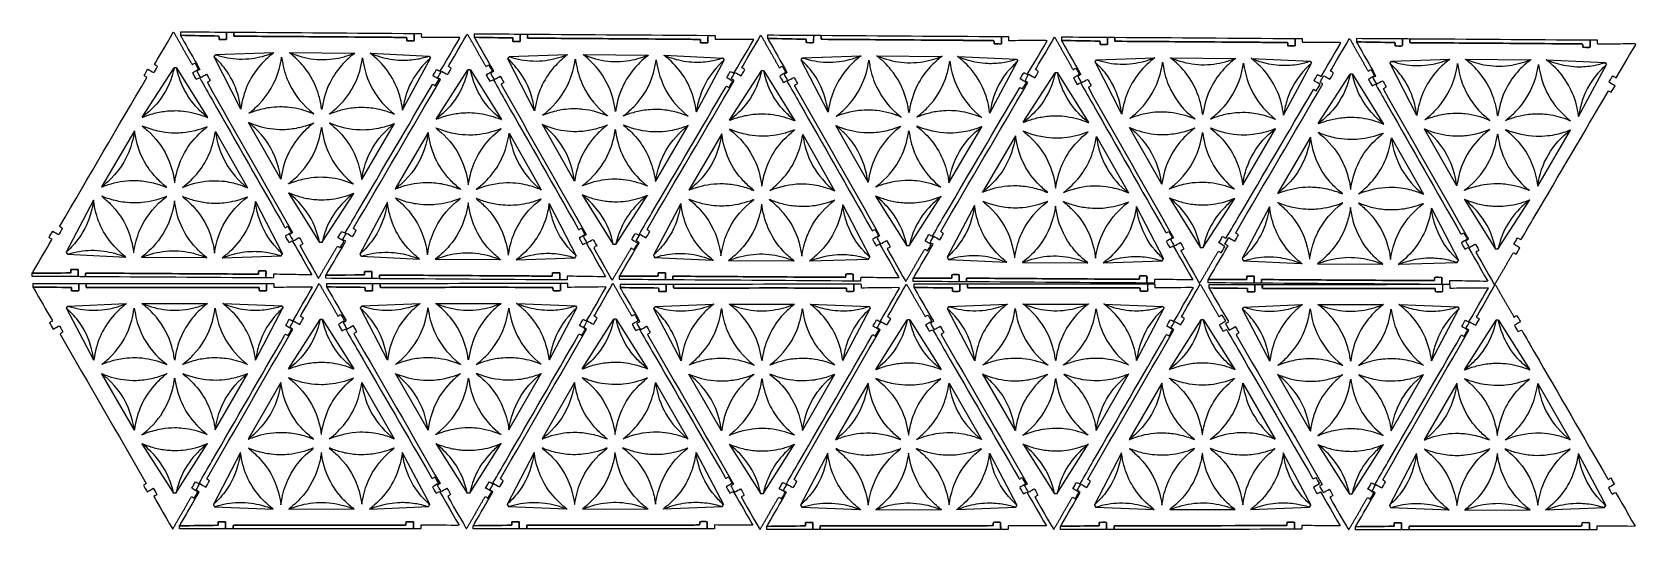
# Model space of a CAD drawing. Extents: x 272 to 1049, y 72 to 313.
import ezdxf

# ---------------------------------------------------------------- set-up
doc = ezdxf.new("R2010")
doc.units = 0
doc.layers.add('Layer_1', color=7, linetype='CONTINUOUS')

msp = doc.modelspace()

# ---------------------------------------------------------------- linework, layer by layer
at = {"layer": 'Layer_1', "color": 7}
for p, q in [((343.916158, 311.951146), (343.916158, 311.951146)), ((343.92121, 311.730405), (343.926411, 311.72896)), ((343.927007, 311.819754), (343.927043, 311.819836)), ((344.02568, 311.940619), (344.02568, 311.940619)), ((344.064404, 311.853008), (344.064404, 311.853008)), ((344.109884, 311.773097), (344.109884, 311.773097)), ((344.240096, 311.543893), (344.240096, 311.543893)), ((344.370389, 311.314545), (344.370389, 311.314545)), ((344.500618, 311.0852), (344.500618, 311.0852)), ((369.787579, 313.188176), (369.788059, 313.18777)), ((486.175883, 311.001363), (486.175883, 311.001363)), ((486.181499, 310.780666), (486.186127, 310.77917)), ((486.186748, 310.869989), (486.186748, 310.870045)), ((486.285385, 310.990921), (486.285385, 310.990921)), ((486.324106, 310.903319), (486.324106, 310.903319)), ((486.3696, 310.823394), (486.3696, 310.823394)), ((512.047307, 312.238428), (512.047786, 312.238005)), ((654.196826, 311.665065), (654.197306, 311.664642)), ((796.456553, 310.715275), (796.457033, 310.714851)), ((346.971363, 306.741972), (346.971363, 306.741972)), ((360.896619, 302.462433), (389.171909, 303.426532)), ((389.197597, 303.436993), (389.197661, 303.437219)), ((396.76298, 303.4198), (428.344531, 303.143338)), ((428.377461, 303.163937), (428.37745, 303.163966)), ((435.995681, 303.135257), (435.99568, 303.135116)), ((435.997755, 303.118958), (464.499645, 301.781203)), ((486.499817, 310.594201), (486.499817, 310.594201)), ((486.630091, 310.364839), (486.630091, 310.364839)), ((486.760337, 310.135497), (486.760337, 310.135497)), ((489.231079, 305.792266), (489.231079, 305.792266)), ((628.325402, 310.427992), (628.325402, 310.427992)), ((628.331018, 310.207294), (628.335647, 310.205799)), ((628.336268, 310.296618), (628.336268, 310.296674)), ((628.434904, 310.41755), (628.434904, 310.41755)), ((628.473653, 310.329948), (628.473653, 310.329948)), ((628.519119, 310.250023), (628.519119, 310.250023)), ((628.649337, 310.02083), (628.649337, 310.02083)), ((628.779639, 309.791468), (628.779639, 309.791468)), ((628.909856, 309.562134), (628.909856, 309.562134)), ((631.380599, 305.218904), (631.380599, 305.218904)), ((770.585129, 309.478202), (770.585129, 309.478202)), ((770.590746, 309.257504), (770.595374, 309.256008)), ((770.595995, 309.346827), (770.595995, 309.346884)), ((770.694632, 309.467759), (770.694632, 309.467759)), ((770.733353, 309.380158), (770.733353, 309.380158)), ((770.778847, 309.300232), (770.778847, 309.300232)), ((770.909064, 309.07104), (770.909064, 309.07104)), ((771.039338, 308.841678), (771.039338, 308.841678)), ((771.169583, 308.612344), (771.169583, 308.612344)), ((773.640326, 304.269113), (773.640326, 304.269113)), ((913.451747, 308.798244), (913.451747, 308.798244)), ((913.457364, 308.577546), (913.461992, 308.57605)), ((913.462613, 308.666869), (913.462613, 308.666926)), ((913.56125, 308.787801), (913.56125, 308.787801)), ((913.599971, 308.7002), (913.599971, 308.7002)), ((913.645465, 308.620274), (913.645465, 308.620274)), ((913.775682, 308.391082), (913.775682, 308.391082)), ((913.905956, 308.16172), (913.905956, 308.16172)), ((914.036201, 307.932386), (914.036201, 307.932386)), ((916.506944, 303.589155), (916.506944, 303.589155)), ((939.323171, 310.035308), (939.323651, 310.034885)), ((325.513108, 272.193242), (340.944834, 296.08859)), ((342.11762, 296.081316), (340.956811, 296.08927)), ((342.114262, 296.085544), (357.14868, 271.987491)), ((349.441889, 302.399109), (349.441889, 302.399109)), ((351.912583, 298.055963), (351.912583, 298.055963)), ((373.226418, 276.122536), (360.249147, 301.384357)), ((451.594612, 275.653934), (465.027316, 300.77689)), ((491.701596, 301.449403), (491.701596, 301.449403)), ((494.172311, 297.106257), (494.172311, 297.106257)), ((515.486143, 275.172745), (502.508871, 300.434567)), ((503.156343, 301.512643), (531.431634, 302.476741)), ((531.457322, 302.487203), (531.457385, 302.487428)), ((539.022704, 302.47001), (570.604256, 302.193547)), ((570.637185, 302.214147), (570.637174, 302.214175)), ((578.255406, 302.185467), (578.255405, 302.185325)), ((578.25748, 302.169168), (606.75937, 300.831412)), ((593.854336, 274.704144), (607.287041, 299.827099)), ((633.851116, 300.87604), (633.851116, 300.87604)), ((636.32183, 296.532894), (636.32183, 296.532894)), ((657.635663, 274.599383), (644.658391, 299.861204)), ((645.305863, 300.93928), (673.581153, 301.903378)), ((673.606841, 301.91384), (673.606905, 301.914065)), ((681.172224, 301.896647), (712.753775, 301.620184)), ((712.786705, 301.640784), (712.786694, 301.640812)), ((720.404926, 301.612104), (720.404925, 301.611963)), ((720.407, 301.595805), (748.908889, 300.258049)), ((736.003856, 274.130781), (749.43656, 299.253736)), ((776.110843, 299.926249), (776.110843, 299.926249)), ((778.581557, 295.583103), (778.581557, 295.583103)), ((799.89539, 273.649592), (786.918118, 298.911413)), ((787.56559, 299.989489), (815.840881, 300.953588)), ((815.866569, 300.964049), (815.866632, 300.964275)), ((823.431951, 300.946856), (855.013503, 300.670394)), ((855.046432, 300.690993), (855.046421, 300.691022)), ((862.664653, 300.662313), (862.664652, 300.662172)), ((862.666727, 300.646014), (891.168617, 299.308259)), ((878.263583, 273.18099), (891.696287, 298.303946)), ((918.977461, 299.246291), (918.977461, 299.246291)), ((942.762036, 272.969634), (929.784764, 298.231455)), ((930.432236, 299.309531), (958.707527, 300.27363)), ((958.733215, 300.284091), (958.733278, 300.284317)), ((966.298597, 300.266898), (997.880149, 299.990436)), ((997.913078, 300.011035), (997.913067, 300.011064)), ((1005.531299, 299.982355), (1005.531298, 299.982214)), ((1005.533373, 299.966056), (1034.035263, 298.628301)), ((1021.130229, 272.501032), (1034.562934, 297.623988)), ((467.772832, 271.243465), (483.204558, 295.138813)), ((484.377344, 295.131539), (483.216535, 295.139493)), ((484.373987, 295.135767), (499.408405, 271.037714)), ((609.922327, 270.670105), (625.354053, 294.565453)), ((626.526839, 294.55818), (625.366029, 294.566133)), ((626.523481, 294.562407), (641.557899, 270.464354)), ((752.182082, 269.720315), (767.613808, 293.615662)), ((768.786594, 293.608389), (767.625785, 293.616342)), ((768.783237, 293.612616), (783.817655, 269.514564)), ((895.0487, 269.040344), (910.480426, 292.935691)), ((911.653212, 292.928418), (910.492403, 292.936371)), ((911.649855, 292.932645), (926.684273, 268.834593)), ((921.448175, 294.903145), (921.448175, 294.903145)), ((357.159938, 271.994445), (357.159927, 271.994502)), ((408.498497, 273.748733), (408.498496, 273.748677)), ((416.185357, 273.757649), (416.185326, 273.757649)), ((550.758221, 272.798943), (550.758221, 272.798886)), ((558.445082, 272.807858), (558.445051, 272.807859)), ((692.907741, 272.22558), (692.90774, 272.225523)), ((700.594601, 272.234496), (700.59457, 272.234496)), ((321.763544, 265.614693), (305.771936, 238.366548)), ((325.463651, 267.865799), (325.489789, 267.870418)), ((325.48, 267.862865), (325.463651, 267.865799)), ((325.480049, 267.863711), (325.48, 267.862865)), ((360.923177, 265.28889), (376.394994, 237.942291)), ((360.923179, 265.29694), (360.923179, 265.29694)), ((392.600433, 242.121901), (376.986315, 269.588102)), ((377.003743, 269.565826), (377.003753, 269.565967)), ((431.760833, 241.907352), (447.608503, 269.037869)), ((464.023268, 264.664916), (448.031661, 237.416772)), ((467.723376, 266.916022), (467.749514, 266.920641)), ((467.739725, 266.913088), (467.723376, 266.916022)), ((467.739773, 266.913934), (467.739725, 266.913088)), ((499.419662, 271.044668), (499.419651, 271.044725)), ((503.182901, 264.339113), (518.654719, 236.992514)), ((503.182903, 264.347163), (503.182903, 264.347163)), ((534.860157, 241.17211), (519.24604, 268.638311)), ((519.263468, 268.616035), (519.263477, 268.616176)), ((574.020558, 240.957561), (589.868228, 268.088079)), ((609.87287, 266.342662), (609.899008, 266.347281)), ((609.889219, 266.339728), (609.87287, 266.342662)), ((609.889267, 266.340574), (609.889219, 266.339728)), ((641.569156, 270.471308), (641.569145, 270.471365)), ((677.009677, 240.598748), (661.395559, 268.064948)), ((661.412987, 268.042672), (661.412997, 268.042813)), ((716.170077, 240.384198), (732.017748, 267.514716)), ((752.132625, 265.392872), (752.158763, 265.39749)), ((752.148975, 265.389937), (752.132625, 265.392872)), ((752.149023, 265.390784), (752.148975, 265.389937)), ((783.828912, 269.521518), (783.828901, 269.521574)), ((819.269404, 239.648957), (803.655287, 267.115158)), ((803.672715, 267.092882), (803.672724, 267.093023)), ((835.167468, 271.275789), (835.167468, 271.275733)), ((842.854328, 271.284705), (842.854297, 271.284705)), ((858.429805, 239.434408), (874.277475, 266.564925)), ((894.999243, 264.712901), (895.025381, 264.717519)), ((895.015593, 264.709966), (894.999243, 264.712901)), ((895.015641, 264.710813), (895.015593, 264.709966)), ((926.69553, 268.841547), (926.695519, 268.841603)), ((962.136051, 238.968999), (946.521933, 266.4352)), ((946.539361, 266.412924), (946.53937, 266.413065)), ((978.034114, 270.595831), (978.034114, 270.595775)), ((985.720975, 270.604747), (985.720944, 270.604747)), ((1001.296451, 238.75445), (1017.144121, 265.884967)), ((606.172762, 264.091556), (590.181155, 236.843412)), ((645.332395, 263.765753), (660.804213, 236.419154)), ((645.332398, 263.773804), (645.332398, 263.773804)), ((748.432518, 263.141765), (732.440911, 235.893621)), ((787.592151, 262.815963), (803.063968, 235.469363)), ((787.592153, 262.824013), (787.592153, 262.824013)), ((891.299136, 262.461794), (875.307529, 235.21365)), ((930.458769, 262.135992), (945.930586, 234.789392)), ((930.458771, 262.144042), (930.458771, 262.144042)), ((431.760724, 241.899302), (431.760724, 241.899302)), ((574.020449, 240.949512), (574.020449, 240.949512)), ((305.78967, 238.388582), (305.789678, 238.388441)), ((337.22371, 233.771511), (337.223711, 233.771568)), ((344.909716, 233.656534), (344.909685, 233.656534)), ((396.25887, 235.492242), (411.359421, 211.386243)), ((396.285516, 239.822664), (396.269128, 239.819955)), ((396.269128, 239.819955), (396.295199, 239.814976)), ((396.285552, 239.821817), (396.285516, 239.822664)), ((412.52878, 211.373154), (427.89427, 235.261469)), ((427.90543, 235.25436), (427.905418, 235.254304)), ((448.049395, 237.438805), (448.049402, 237.438664)), ((538.518595, 234.542451), (553.619146, 210.436453)), ((538.54524, 238.872873), (538.528852, 238.870165)), ((538.528852, 238.870165), (538.554924, 238.865186)), ((538.545277, 238.872026), (538.54524, 238.872873)), ((554.788505, 210.423363), (570.153994, 234.311678)), ((570.165154, 234.304569), (570.165143, 234.304513)), ((590.198889, 236.865445), (590.198896, 236.865304)), ((680.668114, 233.969089), (695.768665, 209.86309)), ((680.69476, 238.29951), (680.678372, 238.296802)), ((680.678372, 238.296802), (680.704443, 238.291823)), ((680.694796, 238.298664), (680.69476, 238.29951)), ((696.938024, 209.85), (712.303514, 233.738315)), ((712.314674, 233.731207), (712.314662, 233.73115)), ((716.169969, 240.376149), (716.169969, 240.376149)), ((732.458644, 235.915655), (732.458652, 235.915513)), ((822.954487, 237.34972), (822.938099, 237.347011)), ((822.938099, 237.347011), (822.964171, 237.342032)), ((822.954524, 237.348873), (822.954487, 237.34972)), ((858.429696, 239.426358), (858.429696, 239.426358)), ((875.325262, 235.235684), (875.32527, 235.235542)), ((965.821133, 236.669762), (965.804745, 236.667053)), ((965.804745, 236.667053), (965.830817, 236.662074)), ((965.82117, 236.668915), (965.821133, 236.669762)), ((1001.296342, 238.7464), (1001.296342, 238.7464)), ((301.922236, 231.884615), (288.59764, 206.804257)), ((380.289435, 231.271856), (393.374217, 205.965948)), ((444.181961, 230.934838), (430.857364, 205.854481)), ((479.483435, 232.821734), (479.483435, 232.821791)), ((487.16944, 232.706757), (487.169409, 232.706757)), ((522.54916, 230.322079), (535.633941, 205.016172)), ((586.331455, 230.361478), (573.006858, 205.281121)), ((621.632929, 232.248374), (621.632929, 232.248431)), ((629.318935, 232.133397), (629.318903, 232.133397)), ((664.698654, 229.748719), (677.783435, 204.442812)), ((728.59121, 229.411688), (715.266614, 204.33133)), ((763.892685, 231.298584), (763.892685, 231.29864)), ((771.57869, 231.183606), (771.578659, 231.183607)), ((806.958409, 228.798928), (820.043191, 203.493021)), ((822.927841, 233.019298), (838.028393, 208.913299)), ((839.197752, 208.90021), (854.563241, 232.788525)), ((854.574401, 232.781416), (854.57439, 232.78136)), ((871.457828, 228.731717), (858.133232, 203.651359)), ((906.759303, 230.618613), (906.759303, 230.618669)), ((914.445308, 230.503635), (914.445277, 230.503636)), ((949.825027, 228.118957), (962.909809, 202.81305)), ((965.794488, 232.33934), (980.895039, 208.233341)), ((982.064398, 208.220252), (997.429887, 232.108567)), ((997.441048, 232.101458), (997.441036, 232.101402)), ((280.307793, 210.247429), (280.307793, 210.247429)), ((412.532196, 211.377334), (411.371388, 211.385398)), ((554.791921, 210.427544), (553.631112, 210.435608)), ((696.94144, 209.854181), (695.780632, 209.862245)), ((277.777408, 205.93877), (277.777408, 205.93877)), ((289.230175, 205.71735), (317.489471, 204.363204)), ((317.515012, 204.352389), (317.515073, 204.352163)), ((325.079912, 204.265194), (356.662272, 204.105871)), ((356.694914, 204.084819), (356.694902, 204.084791)), ((364.312805, 204.008381), (364.312806, 204.008522)), ((364.315104, 204.02465), (392.832739, 204.969012)), ((420.037133, 204.98898), (420.037133, 204.98898)), ((422.567509, 209.297638), (422.567509, 209.297638)), ((431.489899, 204.767573), (459.749196, 203.413427)), ((459.774737, 203.402612), (459.774797, 203.402386)), ((467.339637, 203.315417), (498.921996, 203.156094)), ((498.954638, 203.135042), (498.954627, 203.135014)), ((506.57253, 203.058604), (506.572531, 203.058745)), ((506.574828, 203.074873), (535.092463, 204.019235)), ((562.186653, 204.415617), (562.186653, 204.415617)), ((564.717029, 208.724276), (564.717029, 208.724276)), ((573.639393, 204.194213), (601.89869, 202.840067)), ((601.924231, 202.829252), (601.924292, 202.829026)), ((609.489131, 202.742057), (641.07149, 202.582735)), ((641.104133, 202.561682), (641.104121, 202.561654)), ((648.722024, 202.485244), (648.722025, 202.485385)), ((648.724323, 202.501513), (677.241957, 203.445875)), ((704.44638, 203.465826), (704.44638, 203.465826)), ((706.976756, 207.774485), (706.976756, 207.774485)), ((715.899149, 203.244423), (744.158446, 201.890277)), ((790.984078, 201.551723), (819.501713, 202.496084)), ((839.201167, 208.90439), (838.040359, 208.912454)), ((858.765767, 202.564452), (887.025064, 201.210306)), ((982.067814, 208.224432), (980.907005, 208.232496)), ((272.120405, 196.463893), (272.120405, 196.463893)), ((272.128378, 196.684647), (272.133723, 196.685917)), ((272.132992, 196.595126), (272.133102, 196.595042)), ((272.230063, 196.472924), (272.230063, 196.472924)), ((272.269991, 196.55999), (272.269991, 196.55999)), ((272.316569, 196.639266), (272.316569, 196.639266)), ((272.449931, 196.866652), (272.449931, 196.866652)), ((272.583377, 197.09418), (272.583377, 197.09418)), ((272.716758, 197.321708), (272.716758, 197.321708)), ((275.247196, 201.630422), (275.247196, 201.630422)), ((297.972539, 194.869902), (297.972785, 194.87041)), ((414.38013, 195.514102), (414.38013, 195.514102)), ((414.387467, 195.734857), (414.393451, 195.736127)), ((414.392773, 195.645336), (414.39283, 195.645251)), ((414.489773, 195.523134), (414.489773, 195.523134)), ((414.529707, 195.610199), (414.529707, 195.610199)), ((414.576274, 195.689475), (414.576274, 195.689475)), ((414.709652, 195.916862), (414.709652, 195.916862)), ((414.843087, 196.144389), (414.843087, 196.144389)), ((414.976465, 196.371917), (414.976465, 196.371917)), ((417.506898, 200.680632), (417.506898, 200.680632)), ((556.529649, 194.94074), (556.529649, 194.94074)), ((556.536705, 195.161494), (556.54297, 195.162764)), ((556.542293, 195.071973), (556.542349, 195.071888)), ((556.639293, 194.949771), (556.639293, 194.949771)), ((556.679227, 195.036836), (556.679227, 195.036836)), ((556.725794, 195.116113), (556.725794, 195.116113)), ((556.859172, 195.343499), (556.859172, 195.343499)), ((556.992607, 195.571027), (556.992607, 195.571027)), ((557.125985, 195.798554), (557.125985, 195.798554)), ((559.656446, 200.107269), (559.656446, 200.107269)), ((698.796714, 194.211703), (698.802697, 194.212973)), ((699.118899, 194.393708), (699.118899, 194.393708)), ((699.252334, 194.621236), (699.252334, 194.621236)), ((699.385712, 194.848764), (699.385712, 194.848764)), ((701.916145, 199.157478), (701.916145, 199.157478)), ((744.183987, 201.879462), (744.184047, 201.879235)), ((751.748886, 201.792267), (783.331246, 201.632944)), ((783.363888, 201.611892), (783.363877, 201.611864)), ((790.981779, 201.535454), (790.98178, 201.535595)), ((887.050605, 201.199491), (887.050665, 201.199264)), ((894.615504, 201.112296), (926.197864, 200.952973)), ((926.230506, 200.931921), (926.230495, 200.931893)), ((933.848397, 200.855483), (933.848398, 200.855624)), ((933.850696, 200.871752), (962.368331, 201.816113)), ((272.443324, 190.001032), (272.443324, 190.001032)), ((272.451559, 189.777484), (272.455236, 189.778952)), ((272.455033, 189.86963), (272.455191, 189.869827)), ((272.552925, 189.991437), (272.552925, 189.991437)), ((272.5923, 189.904117), (272.5923, 189.904117)), ((272.638376, 189.824531), (272.638376, 189.824531)), ((272.770298, 189.596326), (272.770298, 189.596326)), ((272.902302, 189.367952), (272.902302, 189.367952)), ((273.034241, 189.139606), (273.034241, 189.139606)), ((298.303281, 191.431786), (298.305262, 191.431081)), ((414.706181, 190.051494), (414.706181, 190.051494)), ((414.716454, 189.828002), (414.718091, 189.829413)), ((414.71874, 189.919865), (414.718063, 189.920289)), ((414.815768, 190.041898), (414.815768, 190.041898)), ((414.855138, 189.954579), (414.855138, 189.954579)), ((414.901225, 189.874992), (414.901225, 189.874992)), ((415.033135, 189.646787), (415.033135, 189.646787)), ((415.165159, 189.418413), (415.165159, 189.418413)), ((415.297098, 189.190067), (415.297098, 189.190067)), ((440.232447, 193.920111), (440.232504, 193.920619)), ((440.565244, 191.482248), (440.568122, 191.481542)), ((556.856491, 189.726233), (556.856491, 189.726233)), ((556.86651, 189.502374), (556.868401, 189.504152)), ((556.86905, 189.594604), (556.868344, 189.595028)), ((556.966078, 189.716637), (556.966078, 189.716637)), ((557.005448, 189.629346), (557.005448, 189.629346)), ((557.051506, 189.549759), (557.051506, 189.549759)), ((557.183473, 189.321526), (557.183473, 189.321526)), ((557.315441, 189.09318), (557.315441, 189.09318)), ((557.447379, 188.864806), (557.447379, 188.864806)), ((582.381967, 193.346749), (582.382023, 193.347257)), ((582.715553, 191.157269), (582.718432, 191.156281)), ((698.789377, 193.990949), (698.789377, 193.990949)), ((698.80202, 194.122182), (698.802077, 194.122098)), ((698.89902, 193.99998), (698.89902, 193.99998)), ((698.938954, 194.087046), (698.938954, 194.087046)), ((698.985521, 194.166322), (698.985521, 194.166322)), ((699.119379, 189.776694), (699.119379, 189.776694)), ((699.12968, 189.552864), (699.131317, 189.554613)), ((699.131966, 189.645094), (699.131289, 189.645489)), ((699.228994, 189.767098), (699.228994, 189.767098)), ((699.268392, 189.679807), (699.268392, 189.679807)), ((699.314451, 189.60022), (699.314451, 189.60022)), ((699.44639, 189.371987), (699.44639, 189.371987)), ((699.578357, 189.143641), (699.578357, 189.143641)), ((699.710324, 188.915267), (699.710324, 188.915267)), ((724.641694, 192.396958), (724.641751, 192.397466)), ((724.978526, 191.20773), (724.98132, 191.206742)), ((841.663332, 193.531745), (841.669315, 193.533015)), ((841.668638, 193.442224), (841.668695, 193.44214)), ((841.997794, 189.330049), (841.999403, 189.331404)), ((842.000023, 189.422082), (841.999318, 189.422279)), ((867.508312, 191.717), (867.508369, 191.717508)), ((867.846499, 190.984266), (867.849406, 190.983533)), ((275.537391, 184.814973), (275.537391, 184.814973)), ((278.040318, 180.490708), (278.040318, 180.490708)), ((302.020643, 154.392644), (288.85486, 179.556732)), ((289.494254, 180.639619), (317.761546, 181.815095)), ((317.787155, 181.825748), (317.787217, 181.825974)), ((325.352454, 181.865119), (356.93519, 181.824789)), ((356.967964, 181.845634), (356.967953, 181.845662)), ((364.586187, 181.873913), (364.586187, 181.873772)), ((364.588382, 181.85763), (393.099477, 180.733011)), ((380.390149, 154.509986), (393.634642, 179.732671)), ((417.80024, 184.865435), (417.80024, 184.865435)), ((420.303184, 180.541169), (420.303184, 180.541169)), ((444.283527, 154.443105), (431.117745, 179.607194)), ((431.757138, 180.690081), (460.02443, 181.865556)), ((460.050039, 181.87621), (460.050101, 181.876436)), ((467.615339, 181.915581), (499.198074, 181.87525)), ((499.230849, 181.896095), (499.230838, 181.896123)), ((506.849071, 181.924375), (506.849071, 181.924234)), ((506.851267, 181.908092), (535.362362, 180.783472)), ((522.653033, 154.560448), (535.897527, 179.783133)), ((559.950549, 184.540174), (559.950549, 184.540174)), ((562.453494, 180.215936), (562.453494, 180.215936)), ((586.433803, 154.117816), (573.268021, 179.281904)), ((573.907414, 180.364791), (602.174706, 181.540267)), ((602.200315, 181.55092), (602.200377, 181.551146)), ((609.765615, 181.590291), (641.34835, 181.549961)), ((641.381125, 181.570806), (641.381114, 181.570834)), ((648.999347, 181.599085), (648.999347, 181.598944)), ((649.001543, 181.582802), (677.512638, 180.458183)), ((664.803309, 154.235158), (678.047803, 179.457843)), ((702.213466, 184.590635), (702.213466, 184.590635)), ((704.71641, 180.266398), (704.71641, 180.266398)), ((728.69672, 154.168277), (715.530937, 179.332366)), ((716.170331, 180.415253), (744.437623, 181.590728)), ((744.463231, 181.601382), (744.463293, 181.601608)), ((752.028531, 181.640753), (783.611267, 181.600422)), ((783.644041, 181.621267), (783.64403, 181.621295)), ((791.262263, 181.649547), (791.262264, 181.649406)), ((791.264459, 181.633264), (819.775554, 180.508644)), ((807.066226, 154.28562), (820.310719, 179.508305)), ((871.564777, 153.945096), (858.398994, 179.109184)), ((859.038388, 180.192071), (887.30568, 181.367547)), ((887.331289, 181.3782), (887.331351, 181.378426)), ((894.896588, 181.417571), (926.479324, 181.377241)), ((926.512099, 181.398086), (926.512087, 181.398114)), ((934.130321, 181.426365), (934.130321, 181.426224)), ((934.132517, 181.410082), (962.643612, 180.285463)), ((949.934283, 154.062438), (963.178777, 179.285123)), ((280.543415, 176.166132), (280.543415, 176.166132)), ((396.332586, 150.188732), (411.585223, 174.19879)), ((412.758031, 174.200285), (411.597195, 174.199559)), ((412.754642, 174.204487), (427.968812, 150.219515)), ((422.806269, 176.216622), (422.806269, 176.216622)), ((538.595474, 150.239199), (553.848112, 174.249257)), ((555.020919, 174.250752), (553.860083, 174.250026)), ((555.01753, 174.254954), (570.2317, 150.269982)), ((564.956579, 175.891361), (564.956579, 175.891361)), ((680.745755, 149.913941), (695.998393, 173.923999)), ((697.171201, 173.925494), (696.010364, 173.924768)), ((697.167812, 173.929696), (712.381982, 149.944724)), ((707.219495, 175.941822), (707.219495, 175.941822)), ((823.008615, 149.964405), (838.261253, 173.974463)), ((839.434061, 173.975958), (838.273224, 173.975232)), ((839.430672, 173.98016), (854.644842, 149.995188)), ((965.876757, 149.74121), (981.129395, 173.751267)), ((982.302203, 173.752763), (981.141366, 173.752037)), ((982.298814, 173.756965), (997.512984, 149.771993)), ((321.648326, 120.537812), (305.82929, 147.886504)), ((305.846884, 147.864359), (305.846893, 147.8645)), ((337.309483, 152.282624), (337.309483, 152.282568)), ((344.996062, 152.349012), (344.996031, 152.349012)), ((360.809236, 120.616057), (376.453618, 147.864304)), ((427.980017, 150.226553), (427.980006, 150.22661)), ((463.911211, 120.588273), (448.092175, 147.936965)), ((448.109769, 147.91482), (448.109777, 147.914961)), ((479.572368, 152.333086), (479.572368, 152.333029)), ((487.258946, 152.399473), (487.258915, 152.399473)), ((503.072121, 120.666518), (518.716503, 147.914765)), ((570.242905, 150.27702), (570.242894, 150.277077)), ((606.061487, 120.262984), (590.242451, 147.611676)), ((590.260045, 147.589531), (590.260053, 147.589672)), ((621.722644, 152.007796), (621.722644, 152.00774)), ((629.409222, 152.074184), (629.409191, 152.074184)), ((645.222397, 120.341229), (660.866779, 147.589476)), ((712.393187, 149.951762), (712.393176, 149.951818)), ((748.324403, 120.313445), (732.505367, 147.662137)), ((732.522961, 147.639992), (732.52297, 147.640133)), ((763.98556, 152.058258), (763.98556, 152.058201)), ((771.672139, 152.124645), (771.672108, 152.124645)), ((787.485313, 120.39169), (803.129695, 147.639937)), ((854.656047, 150.002226), (854.656036, 150.002282)), ((906.853617, 151.835076), (906.853617, 151.83502)), ((914.540196, 151.901464), (914.540165, 151.901464)), ((997.524189, 149.779031), (997.524178, 149.779087)), ((392.632312, 143.582333), (376.844876, 116.215387)), ((396.315485, 145.861041), (396.341588, 145.865855)), ((396.331856, 145.858229), (396.315485, 145.861041)), ((396.331897, 145.859075), (396.331856, 145.858229)), ((431.793228, 143.557372), (431.793228, 143.557372)), ((431.793286, 143.549322), (447.469132, 116.319164)), ((534.8952, 143.6328), (519.107764, 116.265854)), ((538.578373, 145.911508), (538.604476, 145.916322)), ((538.594744, 145.908696), (538.578373, 145.911508)), ((538.594786, 145.909542), (538.594744, 145.908696)), ((574.056116, 143.607839), (574.056116, 143.607839)), ((574.056174, 143.599789), (589.73202, 116.369631)), ((677.045481, 143.307542), (661.258046, 115.940596)), ((680.728655, 145.586249), (680.754757, 145.591063)), ((680.745025, 145.583437), (680.728655, 145.586249)), ((680.745067, 145.584284), (680.745025, 145.583437)), ((716.206398, 143.282581), (716.206398, 143.282581)), ((716.206456, 143.274531), (731.882301, 116.044373)), ((819.308341, 143.358006), (803.520906, 115.99106)), ((822.991515, 145.636713), (823.017617, 145.641528)), ((823.007885, 145.633901), (822.991515, 145.636713)), ((823.007927, 145.634748), (823.007885, 145.633901)), ((858.469258, 143.333045), (858.469258, 143.333045)), ((858.469316, 143.324995), (874.145161, 116.094837)), ((891.192461, 120.090264), (875.373424, 147.438956)), ((875.391019, 147.416811), (875.391027, 147.416952)), ((930.353371, 120.168509), (945.997752, 147.416756)), ((962.176483, 143.13481), (946.389048, 115.767864)), ((965.859657, 145.413518), (965.885759, 145.418332)), ((965.876027, 145.410706), (965.859657, 145.413518)), ((965.876069, 145.411553), (965.876027, 145.410706)), ((1001.3374, 143.109849), (1001.3374, 143.109849)), ((1001.337458, 143.101799), (1017.013303, 115.871641)), ((325.350497, 118.266191), (325.33413, 118.26336)), ((325.33413, 118.26336), (325.360238, 118.258576)), ((325.35054, 118.265344), (325.350497, 118.266191)), ((360.809188, 120.608007), (360.809188, 120.608007)), ((467.613381, 118.316652), (467.597014, 118.313821)), ((467.597014, 118.313821), (467.623122, 118.309038)), ((467.613424, 118.315806), (467.613381, 118.316652)), ((503.072072, 120.658468), (503.072072, 120.658468)), ((609.763657, 117.991363), (609.74729, 117.988532)), ((609.74729, 117.988532), (609.773398, 117.983748)), ((609.7637, 117.990516), (609.763657, 117.991363)), ((645.222348, 120.333179), (645.222348, 120.333179)), ((752.026574, 118.041824), (752.010206, 118.038993)), ((752.010206, 118.038993), (752.036314, 118.03421)), ((752.026617, 118.040978), (752.026574, 118.041824)), ((787.485264, 120.38364), (787.485264, 120.38364)), ((894.894631, 117.818643), (894.878264, 117.815812)), ((894.878264, 117.815812), (894.904372, 117.811028)), ((894.894674, 117.817796), (894.894631, 117.818643)), ((930.353322, 120.160459), (930.353322, 120.160459)), ((325.356229, 113.935691), (340.63659, 89.943268)), ((341.806014, 89.938921), (356.99247, 113.941451)), ((357.003683, 113.934426), (357.003671, 113.934369)), ((373.043746, 109.704852), (359.907039, 84.525572)), ((376.862444, 116.237552), (376.862453, 116.237411)), ((408.330126, 111.855632), (408.330126, 111.855688)), ((416.016776, 111.798123), (416.016745, 111.798123)), ((451.413336, 109.678033), (464.686955, 84.470663)), ((467.619113, 113.986152), (482.899475, 89.993729)), ((484.068899, 89.989383), (499.255354, 113.991912)), ((499.266567, 113.984887), (499.266556, 113.984831)), ((515.306634, 109.755319), (502.169927, 84.576039)), ((519.125333, 116.288019), (519.125341, 116.287878)), ((550.593014, 111.906099), (550.593014, 111.906155)), ((558.279665, 111.84859), (558.279634, 111.84859)), ((593.676224, 109.7285), (606.949844, 84.52113)), ((609.769389, 113.660863), (625.049751, 89.66844)), ((626.219175, 89.664093), (641.40563, 113.666623)), ((641.416843, 113.659598), (641.416832, 113.659541)), ((657.456916, 109.43006), (644.320209, 84.250781)), ((661.275614, 115.962761), (661.275623, 115.96262)), ((692.743296, 111.58084), (692.743296, 111.580897)), ((700.429946, 111.523331), (700.429915, 111.523331)), ((735.826506, 109.403241), (749.100125, 84.195872)), ((752.032306, 113.711324), (767.312667, 89.718901)), ((768.482091, 89.714555), (783.668546, 113.717084)), ((783.67976, 113.710059), (783.679748, 113.710003)), ((799.719776, 109.480524), (786.583069, 84.301245)), ((803.538474, 116.013225), (803.538483, 116.013084)), ((835.006156, 111.631304), (835.006156, 111.631361)), ((842.692806, 111.573796), (842.692775, 111.573796)), ((878.089366, 109.453706), (891.362985, 84.246336)), ((894.900363, 113.488143), (910.180724, 89.49572)), ((911.350149, 89.491373), (926.536604, 113.493903)), ((926.547817, 113.486878), (926.547806, 113.486821)), ((942.587918, 109.257329), (929.451211, 84.078049)), ((946.406616, 115.79003), (946.406625, 115.789889)), ((977.874298, 111.408109), (977.874298, 111.408165)), ((985.560948, 111.3506), (985.560917, 111.3506)), ((1020.957508, 109.23051), (1034.231127, 84.023141)), ((341.809399, 89.943127), (340.648562, 89.942512)), ((351.591697, 87.906664), (351.591697, 87.906664)), ((484.072283, 89.993589), (482.911447, 89.992974)), ((493.854557, 87.957125), (493.854557, 87.957125)), ((626.222559, 89.668299), (625.061723, 89.667684)), ((636.004895, 87.631864), (636.004895, 87.631864)), ((768.485476, 89.718761), (767.324639, 89.718146)), ((778.267726, 87.682325), (778.267726, 87.682325)), ((911.353533, 89.495579), (910.192697, 89.494964)), ((921.13584, 87.459116), (921.13584, 87.459116)), ((346.595655, 79.252037), (346.595655, 79.252037)), ((349.093576, 83.579209), (349.093576, 83.579209)), ((360.547683, 83.443424), (388.816314, 82.300601)), ((388.841935, 82.289977), (388.841997, 82.289751)), ((396.407275, 82.259344), (427.989943, 82.336156)), ((428.022742, 82.315349), (428.022731, 82.31532)), ((435.640992, 82.295869), (435.640992, 82.29601)), ((435.643169, 82.312154), (464.152946, 83.469706)), ((488.858518, 79.302527), (488.858518, 79.302527)), ((491.356438, 83.629671), (491.356438, 83.629671)), ((502.810571, 83.493891), (531.079202, 82.351068)), ((531.104823, 82.340444), (531.104886, 82.340218)), ((538.670163, 82.309811), (570.252832, 82.386623)), ((570.28563, 82.365816), (570.285619, 82.365787)), ((577.90388, 82.346336), (577.90388, 82.346477)), ((577.906057, 82.362621), (606.415834, 83.520173)), ((631.008827, 78.977266), (631.008827, 78.977266)), ((633.506748, 83.304438), (633.506748, 83.304438)), ((644.960853, 83.168633), (673.229484, 82.025809)), ((673.255105, 82.015185), (673.255167, 82.01496)), ((680.820445, 81.984553), (712.403113, 82.061365)), ((712.435912, 82.040557), (712.435901, 82.040529)), ((720.054162, 82.021077), (720.054162, 82.021219)), ((720.056339, 82.037363), (748.566116, 83.194915)), ((773.271687, 79.027727), (773.271687, 79.027727)), ((775.769608, 83.354899), (775.769608, 83.354899)), ((787.223713, 83.219097), (815.492344, 82.076273)), ((815.517965, 82.06565), (815.518027, 82.065424)), ((823.083305, 82.035017), (854.665973, 82.111829)), ((854.698772, 82.091021), (854.698761, 82.090993)), ((862.317022, 82.071542), (862.317022, 82.071683)), ((862.319199, 82.087827), (890.828976, 83.245379)), ((916.139801, 78.804517), (916.139801, 78.804517)), ((918.637722, 83.13169), (918.637722, 83.13169)), ((930.091855, 82.995902), (958.360486, 81.853078)), ((958.386107, 81.842454), (958.386169, 81.842228)), ((965.951447, 81.811822), (997.534115, 81.888633)), ((997.566914, 81.867826), (997.566903, 81.867798)), ((1005.185164, 81.848346), (1005.185164, 81.848487)), ((1005.187341, 81.864632), (1033.697118, 83.022183)), ((343.507582, 74.062253), (343.507582, 74.062253)), ((343.514169, 74.282132), (343.519238, 74.284362)), ((343.519385, 74.193655), (343.519294, 74.193486)), ((343.617169, 74.07213), (343.617169, 74.07213)), ((343.656443, 74.159478), (343.656443, 74.159478)), ((343.702428, 74.239121), (343.702428, 74.239121)), ((343.834085, 74.467496), (343.834085, 74.467496)), ((343.965826, 74.696011), (343.965826, 74.696011)), ((344.097503, 74.924498), (344.097503, 74.924498)), ((369.372063, 72.660906), (369.371104, 72.662064)), ((485.770442, 74.112714), (485.770442, 74.112714)), ((485.776961, 74.332537), (485.78207, 74.334823)), ((485.780292, 74.243863), (485.782154, 74.243947)), ((485.880001, 74.122592), (485.880001, 74.122592)), ((485.919286, 74.20994), (485.919286, 74.20994)), ((485.965288, 74.289583), (485.965288, 74.289583)), ((486.096945, 74.517957), (486.096945, 74.517957)), ((486.228658, 74.746472), (486.228658, 74.746472)), ((486.360371, 74.975016), (486.360371, 74.975016)), ((511.634923, 72.711368), (511.63402, 72.712525)), ((627.92078, 73.787453), (627.92078, 73.787453)), ((627.927441, 74.007248), (627.932436, 74.009562)), ((627.930601, 73.918573), (627.932436, 73.918686)), ((628.030311, 73.797331), (628.030311, 73.797331)), ((628.069624, 73.884678), (628.069624, 73.884678)), ((628.115626, 73.964322), (628.115626, 73.964322)), ((628.247227, 74.192696), (628.247227, 74.192696)), ((628.379024, 74.421211), (628.379024, 74.421211)), ((628.510653, 74.649755), (628.510653, 74.649755)), ((653.785233, 72.386135), (653.78433, 72.387292)), ((770.183668, 73.837914), (770.183668, 73.837914)), ((770.190329, 74.057709), (770.195324, 74.060023)), ((770.19349, 73.969063), (770.195352, 73.969148)), ((770.293227, 73.847792), (770.293227, 73.847792)), ((770.332456, 73.93514), (770.332456, 73.93514)), ((770.378486, 74.014783), (770.378486, 74.014783)), ((770.510143, 74.243157), (770.510143, 74.243157)), ((770.641856, 74.471672), (770.641856, 74.471672)), ((770.773541, 74.700216), (770.773541, 74.700216)), ((796.04815, 72.436624), (796.047218, 72.437753)), ((913.051726, 73.614705), (913.051726, 73.614705)), ((913.058414, 73.834753), (913.063381, 73.836842)), ((913.061519, 73.74591), (913.063381, 73.745966)), ((913.161284, 73.624582), (913.161284, 73.624582)), ((913.20057, 73.711958), (913.20057, 73.711958)), ((913.246572, 73.791602), (913.246572, 73.791602)), ((913.378229, 74.019948), (913.378229, 74.019948)), ((913.509942, 74.248491), (913.509942, 74.248491)), ((913.641627, 74.477006), (913.641627, 74.477006)), ((938.916179, 72.213471), (938.915304, 72.214544))]:
    msp.add_line(p, q, dxfattribs=at)
for points in [[(331.46724, 297.655179), (331.627088, 298.065361), (340.372443, 313.06467), (340.650381, 313.399225)], [(340.650381, 313.399225), (340.942287, 312.983503), (341.161122, 312.536421), (341.411247, 312.109393)], [(341.411247, 312.109393), (341.671797, 311.664588), (341.923297, 311.214579), (342.178011, 310.766332)], [(342.178011, 310.766332), (342.425463, 310.331388), (342.672484, 309.896173), (342.917204, 309.459801)], [(343.921774, 311.821309), (343.921548, 311.791365), (343.92121, 311.760916), (343.92121, 311.730405)], [(362.617216, 311.475096), (356.369634, 311.590691), (350.1457, 311.706211), (343.921774, 311.821309)], [(343.926411, 311.72896), (344.052361, 311.716768), (344.096777, 311.615741), (344.149082, 311.523853)], [(343.937759, 313.36726), (343.934175, 312.851584), (343.930591, 312.335823), (343.927007, 311.819754)], [(343.927043, 311.819836), (350.150969, 311.704681), (356.374883, 311.589272), (362.622465, 311.473651)], [(366.3292, 313.211708), (358.865495, 313.263586), (351.401563, 313.315439), (343.937759, 313.36726)], [(344.149082, 311.523853), (344.298857, 311.260226), (344.448692, 310.996487), (344.598495, 310.732801)], [(344.598495, 310.732801), (347.439962, 305.738193), (350.280701, 300.74365), (353.121877, 295.748965)], [(362.673773, 309.849013), (362.605503, 310.371776), (362.719606, 310.91565), (362.617216, 311.475096)], [(362.622465, 311.473651), (362.724883, 310.91423), (362.610612, 310.370303), (362.679022, 309.847574)], [(366.323951, 313.213153), (366.210159, 313.068319), (366.239566, 312.896562), (366.238409, 312.732534)], [(366.243687, 312.731117), (366.246509, 312.895156), (366.215464, 313.066846), (366.3292, 313.211708)], [(366.238409, 312.732534), (366.230789, 311.883776), (366.226556, 311.035309), (366.218089, 310.186277)], [(366.223367, 310.18483), (366.232398, 311.033912), (366.236631, 311.882405), (366.243687, 312.731117)], [(369.782838, 313.189136), (368.629819, 313.197151), (367.4768, 313.205166), (366.323951, 313.213153)], [(369.870524, 312.801639), (369.873347, 312.937346), (369.888022, 313.077269), (369.782838, 313.189136)], [(457.259281, 312.580464), (428.102028, 312.783035), (398.944719, 312.985577), (369.787579, 313.188176)], [(369.788059, 313.18777), (369.893102, 313.075934), (369.876733, 312.935966), (369.875802, 312.800273)], [(369.860929, 311.463282), (369.863751, 311.607994), (369.860929, 311.727569), (369.863751, 311.846402)], [(370.19285, 311.414305), (370.092464, 311.419639), (369.993376, 311.442471), (369.860929, 311.463282)], [(369.863751, 311.846402), (369.866573, 312.164841), (369.868267, 312.483236), (369.870524, 312.801639)], [(369.869029, 311.845064), (369.866206, 311.726203), (369.869029, 311.606626), (369.866206, 311.461888)], [(369.866206, 311.461888), (369.998681, 311.441427), (370.097826, 311.418304), (370.198156, 311.412939)], [(369.875802, 312.800273), (369.87298, 312.481833), (369.871286, 312.16347), (369.869029, 311.845064)], [(370.647567, 311.407786), (370.495703, 311.409761), (370.343924, 311.405246), (370.19285, 311.414305)], [(370.198156, 311.412939), (370.349201, 311.404642), (370.500981, 311.408762), (370.652844, 311.40642)], [(411.542526, 311.123684), (397.910798, 311.221782), (384.279013, 311.313078), (370.647567, 311.407786)], [(370.652844, 311.40642), (384.284319, 311.311712), (397.916104, 311.220388), (411.547832, 311.122318)], [(438.608117, 310.916756), (429.586432, 310.986208), (420.564381, 311.058745), (411.542526, 311.123684)], [(411.547832, 311.122318), (420.569686, 311.056529), (429.59171, 310.985378), (438.613395, 310.915644)], [(448.797751, 310.834404), (445.401009, 310.862928), (442.004887, 310.89091), (438.608117, 310.916756)], [(438.613395, 310.915644), (442.010193, 310.888805), (445.406286, 310.861957), (448.803028, 310.832727)], [(452.982316, 310.788796), (451.587235, 310.808044), (450.192577, 310.822494), (448.797751, 310.834404)], [(448.803028, 310.832727), (450.197827, 310.819688), (451.592484, 310.805239), (452.987593, 310.78712)], [(453.52438, 310.745159), (453.336646, 310.760738), (453.159382, 310.786635), (452.982316, 310.788796)], [(452.987593, 310.78712), (453.16466, 310.78458), (453.341895, 310.759095), (453.529658, 310.743511)], [(453.650957, 309.206026), (453.540918, 309.717582), (453.656601, 310.225097), (453.52438, 310.745159)], [(453.529658, 310.743511), (453.662217, 310.223387), (453.546027, 309.715889), (453.656206, 309.20439)], [(457.205743, 312.04278), (457.194737, 311.239172), (457.193043, 310.435516), (457.185988, 309.631872)], [(457.191265, 309.630235), (457.198603, 310.433862), (457.200579, 311.237516), (457.211021, 312.041104)], [(457.254031, 312.582141), (457.237098, 312.402382), (457.208255, 312.222959), (457.205743, 312.04278)], [(457.211021, 312.041104), (457.213843, 312.221311), (457.242517, 312.400706), (457.259281, 312.580464)], [(460.712891, 312.558124), (459.5599, 312.566139), (458.406881, 312.574126), (457.254031, 312.582141)], [(460.800916, 312.170932), (460.803738, 312.306613), (460.817849, 312.446285), (460.712891, 312.558124)], [(460.795553, 311.07876), (460.792731, 311.442937), (460.79894, 311.807088), (460.800916, 312.170932)], [(460.829787, 310.746107), (460.815394, 310.877214), (460.795949, 310.977908), (460.795553, 311.07876)], [(467.034753, 310.766456), (464.974954, 310.760727), (462.915381, 310.722847), (460.829787, 310.746107)], [(473.177969, 310.770774), (471.130616, 310.741445), (469.082247, 310.772467), (467.034753, 310.766456)], [(469.714905, 294.421392), (469.977992, 294.740924), (479.181259, 310.348894), (479.33284, 310.723493)], [(479.33284, 310.723493), (478.932536, 310.817812), (476.555491, 310.819087), (473.177969, 310.770774)], [(473.72706, 296.705388), (473.886911, 297.11557), (482.632272, 312.114899), (482.910205, 312.449446)], [(482.910205, 312.449446), (483.202107, 312.033732), (483.420942, 311.586636), (483.671076, 311.159605)], [(483.671076, 311.159605), (483.931623, 310.714823), (484.183111, 310.264792), (484.437845, 309.816558)], [(486.181499, 310.871569), (486.181273, 310.841626), (486.181499, 310.811174), (486.181499, 310.780666)], [(504.876943, 310.525339), (498.629361, 310.640937), (492.405402, 310.756451), (486.181499, 310.871569)], [(486.186127, 310.77917), (486.312083, 310.767034), (486.356505, 310.66597), (486.408801, 310.574079)], [(486.197473, 312.41747), (486.193804, 311.901793), (486.190417, 311.386032), (486.186748, 310.869989)], [(486.186748, 310.870045), (492.410679, 310.754899), (498.634611, 310.639498), (504.882192, 310.523872)], [(508.588927, 312.261937), (501.125222, 312.31381), (493.661291, 312.365654), (486.197473, 312.41747)], [(508.583678, 312.263405), (508.469886, 312.118568), (508.499293, 311.946808), (508.498136, 311.78278)], [(508.503414, 311.781341), (508.506236, 311.945368), (508.475192, 312.117072), (508.588927, 312.261937)], [(508.498136, 311.78278), (508.490516, 310.934025), (508.486283, 310.085544), (508.477816, 309.236506)], [(508.483094, 309.235039), (508.492125, 310.084133), (508.496358, 310.932614), (508.503414, 311.781341)], [(512.042565, 312.239416), (510.889546, 312.247318), (509.736527, 312.255502), (508.583678, 312.263405)], [(512.130252, 311.851925), (512.133074, 311.987617), (512.147749, 312.127543), (512.042565, 312.239416)], [(599.519008, 311.630719), (570.361755, 311.833298), (541.204446, 312.035821), (512.047307, 312.238428)], [(512.047786, 312.238005), (512.152829, 312.12616), (512.136461, 311.986178), (512.135529, 311.850485)], [(512.120656, 310.51357), (512.123478, 310.658266), (512.120656, 310.777843), (512.123478, 310.896687)], [(512.123478, 310.896687), (512.126301, 311.215118), (512.127994, 311.533522), (512.130252, 311.851925)], [(512.128756, 310.895276), (512.125934, 310.776432), (512.128756, 310.656855), (512.125934, 310.512103)], [(512.135529, 311.850485), (512.132707, 311.532054), (512.131014, 311.213679), (512.128756, 310.895276)], [(599.465471, 311.093086), (599.454464, 310.289486), (599.452771, 309.485822), (599.445715, 308.682166)], [(599.450993, 308.680472), (599.45833, 309.4841), (599.460306, 310.287764), (599.470748, 311.091364)], [(599.513759, 311.63244), (599.496825, 311.452693), (599.467982, 311.273256), (599.465471, 311.093086)], [(599.470748, 311.091364), (599.47357, 311.271563), (599.502244, 311.450943), (599.519008, 311.630719)], [(602.972618, 311.608452), (601.819627, 311.616354), (600.666608, 311.624538), (599.513759, 311.63244)], [(603.060643, 311.221271), (603.063465, 311.356935), (603.077576, 311.496607), (602.972618, 311.608452)], [(603.055281, 310.129091), (603.052459, 310.493279), (603.058667, 310.85743), (603.060643, 311.221271)], [(615.876298, 296.132026), (616.036148, 296.542207), (624.781509, 311.541537), (625.059442, 311.876083)], [(625.059442, 311.876083), (625.351344, 311.46037), (625.570179, 311.013273), (625.820313, 310.586234)], [(628.346992, 311.844107), (628.343323, 311.328431), (628.339937, 310.81267), (628.336268, 310.296618)], [(650.738447, 311.688574), (643.274741, 311.740447), (635.81081, 311.792291), (628.346992, 311.844107)], [(650.733197, 311.690042), (650.619405, 311.545206), (650.648813, 311.373445), (650.647656, 311.209418)], [(650.652933, 311.207978), (650.655756, 311.372006), (650.624711, 311.54371), (650.738447, 311.688574)], [(650.647656, 311.209418), (650.640036, 310.360654), (650.635803, 309.512181), (650.627336, 308.663144)], [(650.632613, 308.661676), (650.641645, 309.51077), (650.645878, 310.359243), (650.652933, 311.207978)], [(654.192085, 311.666053), (653.039066, 311.673955), (651.886047, 311.68214), (650.733197, 311.690042)], [(654.279771, 311.278562), (654.282593, 311.414254), (654.297269, 311.55418), (654.192085, 311.666053)], [(741.668528, 311.057356), (712.511275, 311.259935), (683.353966, 311.462458), (654.196826, 311.665065)], [(654.197306, 311.664642), (654.302349, 311.552797), (654.28598, 311.412815), (654.285049, 311.277123)], [(654.272998, 310.323316), (654.27582, 310.641747), (654.277513, 310.960159), (654.279771, 311.278562)], [(654.285049, 311.277123), (654.282227, 310.958691), (654.280533, 310.640308), (654.278275, 310.321905)], [(741.663278, 311.059078), (741.646345, 310.87933), (741.617502, 310.699885), (741.61499, 310.519714)], [(741.620268, 310.517993), (741.62309, 310.698192), (741.651764, 310.877581), (741.668528, 311.057356)], [(745.122137, 311.035089), (743.969147, 311.042991), (742.816128, 311.051176), (741.663278, 311.059078)], [(745.210163, 310.6479), (745.212985, 310.783572), (745.227096, 310.923244), (745.122137, 311.035089)], [(758.136307, 295.182235), (758.296158, 295.592417), (767.041519, 310.591738), (767.319451, 310.926292)], [(767.319451, 310.926292), (767.611354, 310.51057), (767.830189, 310.063474), (768.080323, 309.636444)], [(770.606719, 310.894316), (770.603051, 310.378632), (770.599664, 309.86287), (770.595995, 309.346827)], [(792.998174, 310.738784), (785.534469, 310.790656), (778.070538, 310.8425), (770.606719, 310.894316)], [(792.992925, 310.740251), (792.879133, 310.595406), (792.90854, 310.423646), (792.907383, 310.259618)], [(792.912661, 310.258179), (792.915483, 310.422207), (792.884439, 310.593911), (792.998174, 310.738784)], [(796.451812, 310.716262), (795.298793, 310.724165), (794.145774, 310.732349), (792.992925, 310.740251)], [(796.539499, 310.328763), (796.542321, 310.464455), (796.556996, 310.604381), (796.451812, 310.716262)], [(883.928255, 310.107557), (854.771002, 310.310136), (825.613693, 310.512659), (796.456553, 310.715275)], [(796.457033, 310.714851), (796.562076, 310.602998), (796.545707, 310.463016), (796.544776, 310.327324)], [(342.917204, 309.459801), (343.164293, 309.024981), (343.409041, 308.588552), (343.656229, 308.153563)], [(343.656229, 308.153563), (343.903387, 307.718602), (344.150631, 307.283529), (344.39779, 306.848568)], [(344.39779, 306.848568), (344.652493, 306.400342), (344.904715, 305.950791), (345.159389, 305.502622)], [(345.159389, 305.502622), (345.406562, 305.067633), (345.653749, 304.632644), (345.898414, 304.196384)], [(345.898414, 304.196384), (346.145858, 303.761254), (346.392816, 303.326322), (346.639989, 302.891361)], [(366.184363, 309.806793), (365.633155, 309.749897), (363.05212, 309.780546), (362.673773, 309.849013)], [(362.679022, 309.847574), (363.057341, 309.779248), (365.638405, 309.748542), (366.189585, 309.805325)], [(366.218089, 310.186277), (366.215267, 310.056785), (366.195511, 309.927753), (366.184363, 309.806793)], [(366.189585, 309.805325), (366.200873, 309.92637), (366.221955, 310.055374), (366.223367, 310.18483)], [(388.917295, 303.178838), (386.962637, 301.666913), (385.12805, 300.023622), (383.445746, 298.211574)], [(383.651804, 301.632677), (385.411616, 302.095048), (387.133627, 302.670206), (388.823706, 303.34352)], [(388.823706, 303.34352), (388.941914, 303.390593), (389.072753, 303.406477), (389.197597, 303.436993)], [(389.189675, 303.445459), (389.099197, 303.355943), (389.01703, 303.255815), (388.917295, 303.178838)], [(389.207705, 303.449003), (389.250938, 303.458016), (389.220312, 303.451737), (389.189675, 303.445459)], [(389.197661, 303.437219), (389.216214, 303.459104), (389.234371, 303.480822), (389.207705, 303.449003)], [(396.751504, 303.410453), (396.87223, 303.413284), (396.966969, 303.374299), (397.062394, 303.338188)], [(396.998351, 303.198139), (396.913151, 303.265055), (396.833693, 303.339495), (396.751504, 303.410453)], [(403.681593, 296.702213), (401.697099, 299.11743), (399.452954, 301.265966), (396.998351, 303.198139)], [(397.062394, 303.338188), (397.985622, 302.988019), (398.90125, 302.615184), (399.834271, 302.292578)], [(423.21309, 301.464529), (424.828466, 301.904365), (426.412029, 302.439223), (427.967088, 303.05988)], [(427.967088, 303.05988), (428.096969, 303.111754), (428.240411, 303.13026), (428.377461, 303.163937)], [(428.36912, 303.171587), (428.277432, 303.082899), (428.192705, 302.984679), (428.092302, 302.907171)], [(428.427599, 303.192066), (428.40819, 303.185145), (428.388936, 303.178505), (428.36912, 303.171587)], [(428.37745, 303.163966), (428.382119, 303.181996), (428.386787, 303.199913), (428.391372, 303.218)], [(428.391372, 303.218), (428.403616, 303.209166), (428.415468, 303.200899), (428.427599, 303.192066)], [(436.006259, 303.138853), (435.981798, 303.144103), (435.957754, 303.149632), (435.933292, 303.155164)], [(435.933292, 303.155164), (435.954215, 303.148528), (435.974752, 303.141894), (435.995681, 303.135257)], [(436.172483, 302.91008), (436.101443, 302.969306), (435.970908, 302.997278), (436.006259, 303.138853)], [(435.99568, 303.135116), (439.056502, 301.857397), (442.207993, 300.88967), (445.481515, 300.328041)], [(454.817381, 309.156863), (454.430709, 309.17041), (454.038476, 309.112752), (453.650957, 309.206026)], [(453.656206, 309.20439), (454.043725, 309.111115), (454.436014, 309.168773), (454.822631, 309.155198)], [(455.954821, 309.148961), (455.575825, 309.143599), (455.196236, 309.143881), (454.817381, 309.156863)], [(454.822631, 309.155198), (455.201514, 309.141652), (455.581075, 309.141087), (455.960099, 309.147296)], [(457.163974, 309.179159), (456.737762, 309.105527), (456.344881, 309.154606), (455.954821, 309.148961)], [(455.960099, 309.147296), (456.35013, 309.15294), (456.743096, 309.103862), (457.169252, 309.177466)], [(457.185988, 309.631872), (457.183165, 309.484354), (457.172159, 309.336893), (457.163974, 309.179159)], [(457.169252, 309.177466), (457.177436, 309.335228), (457.189854, 309.482689), (457.191265, 309.630235)], [(484.437845, 309.816558), (484.685298, 309.381597), (484.932299, 308.946382), (485.177042, 308.51001)], [(485.177042, 308.51001), (485.424127, 308.07519), (485.66887, 307.638762), (485.916069, 307.203773)], [(485.916069, 307.203773), (486.163211, 306.768812), (486.410466, 306.333738), (486.657608, 305.898777)], [(486.408801, 310.574079), (486.558576, 310.310455), (486.708408, 310.04671), (486.858211, 309.783002)], [(486.657608, 305.898777), (486.912313, 305.450552), (487.164535, 305.001), (487.419213, 304.552831)], [(486.858211, 309.783002), (489.699681, 304.788402), (492.540417, 299.793859), (495.381605, 294.799175)], [(487.419213, 304.552831), (487.666383, 304.117842), (487.913581, 303.682853), (488.15824, 303.246594)], [(488.15824, 303.246594), (488.405692, 302.811464), (488.652637, 302.376531), (488.899807, 301.94157)], [(504.9335, 308.899251), (504.865231, 309.422011), (504.979333, 309.965882), (504.876943, 310.525339)], [(504.882192, 310.523872), (504.984611, 309.964442), (504.870339, 309.420515), (504.93875, 308.897783)], [(508.444091, 308.85703), (507.892883, 308.800134), (505.311847, 308.830784), (504.9335, 308.899251)], [(504.93875, 308.897783), (505.317069, 308.829457), (507.898132, 308.798752), (508.449312, 308.855535)], [(508.477816, 309.236506), (508.474994, 309.107023), (508.455239, 308.977991), (508.444091, 308.85703)], [(508.449312, 308.855535), (508.460601, 308.97658), (508.481683, 309.105584), (508.483094, 309.235039)], [(512.452578, 310.464577), (512.352191, 310.469939), (512.253103, 310.492799), (512.120656, 310.51357)], [(512.125934, 310.512103), (512.258409, 310.491783), (512.357553, 310.468528), (512.457883, 310.463166)], [(512.907294, 310.458086), (512.75543, 310.460908), (512.603651, 310.455263), (512.452578, 310.464577)], [(512.457883, 310.463166), (512.608929, 310.454981), (512.760708, 310.458932), (512.912572, 310.456674)], [(553.802254, 310.174001), (540.170525, 310.272101), (526.53874, 310.363372), (512.907294, 310.458086)], [(512.912572, 310.456674), (526.544046, 310.361961), (540.175831, 310.270634), (553.807559, 310.172561)], [(580.867845, 309.967067), (571.84616, 310.036494), (562.824108, 310.109053), (553.802254, 310.174001)], [(553.807559, 310.172561), (562.829414, 310.106767), (571.851437, 310.035619), (580.873122, 309.965882)], [(591.057478, 309.884714), (587.660736, 309.913219), (584.264615, 309.941215), (580.867845, 309.967067)], [(580.873122, 309.965882), (584.269921, 309.93907), (587.666013, 309.912203), (591.062755, 309.882965)], [(595.242043, 309.839107), (593.846962, 309.858298), (592.452305, 309.872805), (591.057478, 309.884714)], [(591.062755, 309.882965), (592.457554, 309.869982), (593.852212, 309.855589), (595.247321, 309.837358)], [(595.784107, 309.795448), (595.596373, 309.81097), (595.419109, 309.836934), (595.242043, 309.839107)], [(595.247321, 309.837358), (595.424387, 309.834535), (595.601623, 309.809418), (595.789385, 309.793754)], [(595.910684, 308.25632), (595.800646, 308.767876), (595.916329, 309.275397), (595.784107, 309.795448)], [(595.789385, 309.793754), (595.921945, 309.273619), (595.805754, 308.766127), (595.915933, 308.254627)], [(597.077109, 308.207157), (596.690436, 308.220704), (596.298203, 308.163046), (595.910684, 308.25632)], [(595.915933, 308.254627), (596.303453, 308.161353), (596.695742, 308.219011), (597.082358, 308.205436)], [(598.214549, 308.199255), (597.835553, 308.193893), (597.455964, 308.194175), (597.077109, 308.207157)], [(597.082358, 308.205436), (597.461241, 308.191889), (597.840802, 308.191325), (598.219826, 308.197534)], [(599.423702, 308.229453), (598.99749, 308.155821), (598.604608, 308.2049), (598.214549, 308.199255)], [(598.219826, 308.197534), (598.609857, 308.203178), (599.002824, 308.1541), (599.428979, 308.227703)], [(599.445715, 308.682166), (599.442893, 308.534648), (599.431886, 308.387187), (599.423702, 308.229453)], [(599.428979, 308.227703), (599.437164, 308.385465), (599.449581, 308.532926), (599.450993, 308.680472)], [(603.089514, 309.796435), (603.075121, 309.927528), (603.055676, 310.028224), (603.055281, 310.129091)], [(609.29448, 309.816755), (607.234681, 309.811111), (605.175108, 309.773152), (603.089514, 309.796435)], [(615.437696, 309.820989), (613.390343, 309.791666), (611.341974, 309.823811), (609.29448, 309.816755)], [(611.974632, 293.471601), (612.237719, 293.791133), (621.440986, 309.399095), (621.592568, 309.773716)], [(621.592568, 309.773716), (621.192264, 309.868035), (618.815219, 309.869305), (615.437696, 309.820989)], [(625.820313, 310.586234), (626.080861, 310.141452), (626.332377, 309.69142), (626.587083, 309.243195)], [(626.587083, 309.243195), (626.834535, 308.808234), (627.081564, 308.373019), (627.326279, 307.936647)], [(627.326279, 307.936647), (627.573365, 307.501828), (627.818108, 307.065399), (628.065306, 306.63041)], [(628.065306, 306.63041), (628.312448, 306.195449), (628.559703, 305.760375), (628.806845, 305.325414)], [(628.331018, 310.298198), (628.330793, 310.268254), (628.331018, 310.237803), (628.331018, 310.207294)], [(647.026463, 309.951968), (640.778881, 310.067566), (634.55495, 310.18308), (628.331018, 310.298198)], [(628.335647, 310.205799), (628.461603, 310.193663), (628.506024, 310.092599), (628.55832, 310.000708)], [(628.336268, 310.296674), (634.560199, 310.181528), (640.78413, 310.066127), (647.031712, 309.9505)], [(628.55832, 310.000708), (628.708095, 309.737084), (628.857927, 309.473347), (629.007731, 309.209639)], [(628.806845, 305.325414), (629.061551, 304.877189), (629.313773, 304.427637), (629.56845, 303.979468)], [(629.007731, 309.209639), (631.849201, 304.215039), (634.689937, 299.220496), (637.531124, 294.225812)], [(629.56845, 303.979468), (629.81562, 303.544479), (630.062819, 303.10949), (630.307477, 302.673231)], [(647.08302, 308.325888), (647.01475, 308.848648), (647.128853, 309.392519), (647.026463, 309.951968)], [(647.031712, 309.9505), (647.13413, 309.39108), (647.019859, 308.847153), (647.088269, 308.324421)], [(650.59361, 308.283668), (650.042402, 308.226772), (647.461367, 308.257421), (647.08302, 308.325888)], [(647.088269, 308.324421), (647.466588, 308.256095), (650.047651, 308.225389), (650.598831, 308.282172)], [(650.627336, 308.663144), (650.624514, 308.53366), (650.604758, 308.404628), (650.59361, 308.283668)], [(650.598831, 308.282172), (650.61012, 308.403217), (650.631202, 308.532221), (650.632613, 308.661676)], [(654.270176, 309.940199), (654.272998, 310.084895), (654.270176, 310.204472), (654.272998, 310.323316)], [(654.602097, 309.891206), (654.501711, 309.896568), (654.402623, 309.919428), (654.270176, 309.940199)], [(654.278275, 310.321905), (654.275453, 310.203061), (654.278275, 310.083484), (654.275453, 309.938732)], [(654.275453, 309.938732), (654.407928, 309.918412), (654.507073, 309.895157), (654.607403, 309.889794)], [(655.056814, 309.884714), (654.90495, 309.887537), (654.753171, 309.881892), (654.602097, 309.891206)], [(654.607403, 309.889794), (654.758448, 309.88161), (654.910227, 309.885561), (655.062091, 309.883303)], [(695.951773, 309.60063), (682.320045, 309.69873), (668.68826, 309.790001), (655.056814, 309.884714)], [(655.062091, 309.883303), (668.693566, 309.78859), (682.325351, 309.697262), (695.957079, 309.59919)], [(723.017364, 309.393704), (713.995679, 309.463131), (704.973627, 309.53569), (695.951773, 309.60063)], [(695.957079, 309.59919), (704.978933, 309.533404), (714.000957, 309.462256), (723.022642, 309.392519)], [(733.206997, 309.311352), (729.810255, 309.339856), (726.414134, 309.367853), (723.017364, 309.393704)], [(723.022642, 309.392519), (726.41944, 309.365708), (729.815533, 309.33884), (733.212275, 309.309602)], [(737.391563, 309.265745), (735.996482, 309.284936), (734.601824, 309.299442), (733.206997, 309.311352)], [(733.212275, 309.309602), (734.607074, 309.29662), (736.001731, 309.282226), (737.39684, 309.263995)], [(737.933627, 309.222085), (737.745893, 309.237607), (737.568629, 309.263572), (737.391563, 309.265745)], [(737.39684, 309.263995), (737.573907, 309.261173), (737.751142, 309.236055), (737.938905, 309.220392)], [(738.060204, 307.682958), (737.950165, 308.194514), (738.065848, 308.702034), (737.933627, 309.222085)], [(737.938905, 309.220392), (738.071464, 308.700256), (737.955273, 308.192764), (738.065453, 307.681264)], [(739.226628, 307.633795), (738.839955, 307.647341), (738.447723, 307.589683), (738.060204, 307.682958)], [(738.065453, 307.681264), (738.452972, 307.58799), (738.845261, 307.645648), (739.231877, 307.632073)], [(740.364068, 307.625892), (739.985072, 307.62053), (739.605483, 307.620812), (739.226628, 307.633795)], [(739.231877, 307.632073), (739.610761, 307.618526), (739.990321, 307.617962), (740.369346, 307.624171)], [(741.573221, 307.65609), (741.147009, 307.582458), (740.754128, 307.631537), (740.364068, 307.625892)], [(740.369346, 307.624171), (740.759377, 307.629815), (741.152343, 307.580737), (741.578499, 307.65434)], [(741.595235, 308.108803), (741.592412, 307.961285), (741.581406, 307.813824), (741.573221, 307.65609)], [(741.578499, 307.65434), (741.586683, 307.812103), (741.599101, 307.959564), (741.600512, 308.10711)], [(741.61499, 310.519714), (741.603983, 309.716115), (741.60229, 308.912459), (741.595235, 308.108803)], [(741.600512, 308.10711), (741.60785, 308.910737), (741.609825, 309.714393), (741.620268, 310.517993)], [(745.2048, 309.555728), (745.201978, 309.919908), (745.208187, 310.284059), (745.210163, 310.6479)], [(745.239034, 309.223073), (745.224641, 309.354165), (745.205195, 309.454862), (745.2048, 309.555728)], [(751.444, 309.243393), (749.384201, 309.237748), (747.324628, 309.199789), (745.239034, 309.223073)], [(757.587216, 309.247626), (755.539863, 309.218303), (753.491494, 309.250448), (751.444, 309.243393)], [(754.124151, 292.898239), (754.387239, 293.217771), (763.590506, 308.825732), (763.742087, 309.200354)], [(763.742087, 309.200354), (763.341783, 309.294672), (760.964738, 309.295942), (757.587216, 309.247626)], [(768.080323, 309.636444), (768.34087, 309.191661), (768.592358, 308.74163), (768.847092, 308.293404)], [(768.847092, 308.293404), (769.094545, 307.858444), (769.341545, 307.423229), (769.586289, 306.986857)], [(769.586289, 306.986857), (769.833374, 306.552037), (770.078117, 306.115608), (770.325316, 305.680619)], [(770.325316, 305.680619), (770.572458, 305.245658), (770.819713, 304.810585), (771.066855, 304.375624)], [(770.590746, 309.348408), (770.59052, 309.318464), (770.590746, 309.288012), (770.590746, 309.257504)], [(789.28619, 309.002177), (783.038608, 309.117776), (776.814649, 309.233289), (770.590746, 309.348408)], [(770.595374, 309.256008), (770.72133, 309.243872), (770.765752, 309.142809), (770.818047, 309.050917)], [(770.595995, 309.346884), (776.819926, 309.231737), (783.043858, 309.116336), (789.291439, 309.00071)], [(770.818047, 309.050917), (770.967823, 308.787293), (771.117655, 308.523557), (771.267458, 308.259848)], [(771.066855, 304.375624), (771.32156, 303.927398), (771.573782, 303.477847), (771.828459, 303.029678)], [(771.267458, 308.259848), (774.108928, 303.265249), (776.949664, 298.270706), (779.790851, 293.276021)], [(771.828459, 303.029678), (772.07563, 302.594689), (772.322828, 302.1597), (772.567487, 301.72344)], [(789.342747, 307.376098), (789.274478, 307.898858), (789.38858, 308.442728), (789.28619, 309.002177)], [(789.291439, 309.00071), (789.393858, 308.441289), (789.279586, 307.897362), (789.347997, 307.37463)], [(792.853338, 307.333877), (792.302129, 307.276981), (789.721094, 307.30763), (789.342747, 307.376098)], [(789.347997, 307.37463), (789.726315, 307.306304), (792.307379, 307.275598), (792.858559, 307.332381)], [(792.887063, 307.713353), (792.884241, 307.58387), (792.864485, 307.454838), (792.853338, 307.333877)], [(792.858559, 307.332381), (792.869848, 307.453426), (792.89093, 307.58243), (792.892341, 307.711886)], [(792.907383, 310.259618), (792.899763, 309.410863), (792.89553, 308.56239), (792.887063, 307.713353)], [(792.892341, 307.711886), (792.901372, 308.560979), (792.905605, 309.409452), (792.912661, 310.258179)], [(796.529903, 308.990409), (796.532725, 309.135104), (796.529903, 309.254682), (796.532725, 309.373525)], [(796.861825, 308.941415), (796.761438, 308.946777), (796.66235, 308.969637), (796.529903, 308.990409)], [(796.532725, 309.373525), (796.535547, 309.691957), (796.537241, 310.01036), (796.539499, 310.328763)], [(796.538003, 309.372114), (796.535181, 309.25327), (796.538003, 309.133693), (796.535181, 308.988941)], [(796.535181, 308.988941), (796.667656, 308.968621), (796.7668, 308.945366), (796.86713, 308.940004)], [(796.544776, 310.327324), (796.541954, 310.008892), (796.540261, 309.690517), (796.538003, 309.372114)], [(797.316541, 308.934924), (797.164677, 308.937746), (797.012898, 308.932102), (796.861825, 308.941415)], [(796.86713, 308.940004), (797.018176, 308.931819), (797.169955, 308.93577), (797.321819, 308.933513)], [(838.211501, 308.650839), (824.579772, 308.748939), (810.947987, 308.84021), (797.316541, 308.934924)], [(797.321819, 308.933513), (810.953293, 308.838799), (824.585078, 308.747472), (838.216806, 308.6494)], [(865.277091, 308.443914), (856.255407, 308.51334), (847.233355, 308.5859), (838.211501, 308.650839)], [(838.216806, 308.6494), (847.238661, 308.583614), (856.260684, 308.512465), (865.282369, 308.442728)], [(875.466725, 308.361561), (872.069983, 308.390066), (868.673862, 308.418062), (865.277091, 308.443914)], [(865.282369, 308.442728), (868.679167, 308.415917), (872.07526, 308.38905), (875.472002, 308.359811)], [(879.65129, 308.315954), (878.256209, 308.335145), (876.861552, 308.349651), (875.466725, 308.361561)], [(875.472002, 308.359811), (876.866801, 308.346829), (878.261459, 308.332436), (879.656568, 308.314204)], [(880.193354, 308.272294), (880.00562, 308.287816), (879.828356, 308.313781), (879.65129, 308.315954)], [(879.656568, 308.314204), (879.833634, 308.311382), (880.010869, 308.286264), (880.198632, 308.270601)], [(880.319931, 306.733167), (880.209893, 307.244723), (880.325575, 307.752243), (880.193354, 308.272294)], [(880.198632, 308.270601), (880.331192, 307.750465), (880.215001, 307.242973), (880.32518, 306.731474)], [(881.486355, 306.684004), (881.099683, 306.697551), (880.70745, 306.639893), (880.319931, 306.733167)], [(880.32518, 306.731474), (880.7127, 306.638199), (881.104989, 306.695857), (881.491605, 306.682282)], [(882.623796, 306.676102), (882.244799, 306.67074), (881.865211, 306.671022), (881.486355, 306.684004)], [(881.491605, 306.682282), (881.870488, 306.668736), (882.250049, 306.668171), (882.629073, 306.67438)], [(883.832949, 306.7063), (883.406737, 306.632668), (883.013855, 306.681746), (882.623796, 306.676102)], [(882.629073, 306.67438), (883.019104, 306.680025), (883.412071, 306.630946), (883.838226, 306.70455)], [(883.854962, 307.159012), (883.85214, 307.011495), (883.841133, 306.864034), (883.832949, 306.7063)], [(883.838226, 306.70455), (883.846411, 306.862312), (883.858828, 307.009773), (883.860239, 307.157319)], [(883.874717, 309.569924), (883.863711, 308.766324), (883.862017, 307.962668), (883.854962, 307.159012)], [(883.860239, 307.157319), (883.867577, 307.960947), (883.869553, 308.764603), (883.879995, 309.568202)], [(883.923006, 310.109279), (883.906072, 309.929531), (883.877229, 309.750094), (883.874717, 309.569924)], [(883.879995, 309.568202), (883.882817, 309.748401), (883.911491, 309.927782), (883.928255, 310.107557)], [(887.381865, 310.08529), (886.228874, 310.093192), (885.075855, 310.101376), (883.923006, 310.109279)], [(887.46989, 309.698109), (887.472712, 309.833773), (887.486823, 309.973445), (887.381865, 310.08529)], [(887.464528, 308.605937), (887.461705, 308.970117), (887.467914, 309.334268), (887.46989, 309.698109)], [(887.498761, 308.273282), (887.484368, 308.404374), (887.464923, 308.505071), (887.464528, 308.605937)], [(893.703727, 308.293602), (891.643928, 308.287958), (889.584355, 308.249999), (887.498761, 308.273282)], [(899.846943, 308.297835), (897.79959, 308.268512), (895.751221, 308.300658), (893.703727, 308.293602)], [(896.383879, 291.948448), (896.646966, 292.26798), (905.850233, 307.875941), (906.001815, 308.250563)], [(906.001815, 308.250563), (905.601511, 308.344882), (903.224466, 308.346152), (899.846943, 308.297835)], [(901.002925, 294.502277), (901.162776, 294.912459), (909.908137, 309.91178), (910.186069, 310.246314)], [(910.186069, 310.246314), (910.477972, 309.830612), (910.696807, 309.383516), (910.946941, 308.956486)], [(910.946941, 308.956486), (911.207488, 308.511703), (911.458976, 308.061672), (911.71371, 307.613446)], [(911.71371, 307.613446), (911.961163, 307.178486), (912.208163, 306.743271), (912.452907, 306.306899)], [(912.452907, 306.306899), (912.699992, 305.872079), (912.944735, 305.43565), (913.191934, 305.000661)], [(913.191934, 305.000661), (913.439076, 304.5657), (913.686331, 304.130627), (913.933473, 303.695666)], [(913.457364, 308.66845), (913.457138, 308.638506), (913.457364, 308.608054), (913.457364, 308.577546)], [(932.152808, 308.322219), (925.905226, 308.437818), (919.681267, 308.553331), (913.457364, 308.66845)], [(913.461992, 308.57605), (913.587948, 308.563914), (913.63237, 308.462851), (913.684665, 308.370959)], [(913.473337, 310.214339), (913.469669, 309.698674), (913.466282, 309.182912), (913.462613, 308.666869)], [(913.462613, 308.666926), (919.686544, 308.551779), (925.910476, 308.436378), (932.158057, 308.320752)], [(935.864792, 310.058817), (928.401087, 310.11069), (920.937156, 310.162523), (913.473337, 310.214339)], [(913.684665, 308.370959), (913.834441, 308.107335), (913.984273, 307.843599), (914.134076, 307.57989)], [(913.933473, 303.695666), (914.188178, 303.24744), (914.4404, 302.797889), (914.695077, 302.34972)], [(914.134076, 307.57989), (916.975546, 302.585291), (919.816282, 297.590748), (922.657469, 292.596063)], [(932.209365, 306.69614), (932.141096, 307.2189), (932.255198, 307.76277), (932.152808, 308.322219)], [(932.158057, 308.320752), (932.260476, 307.761331), (932.146204, 307.217404), (932.214615, 306.694672)], [(935.719956, 306.653919), (935.168747, 306.597023), (932.587712, 306.627672), (932.209365, 306.69614)], [(932.214615, 306.694672), (932.592933, 306.626346), (935.173997, 306.59564), (935.725177, 306.652423)], [(935.753681, 307.033395), (935.750859, 306.903912), (935.731103, 306.77488), (935.719956, 306.653919)], [(935.725177, 306.652423), (935.736466, 306.773468), (935.757548, 306.902472), (935.758959, 307.031928)], [(935.859543, 310.060285), (935.745751, 309.915448), (935.775158, 309.743688), (935.774001, 309.57966)], [(935.779279, 309.578221), (935.782101, 309.742249), (935.751057, 309.913953), (935.864792, 310.058817)], [(935.774001, 309.57966), (935.766381, 308.730905), (935.762148, 307.882432), (935.753681, 307.033395)], [(935.758959, 307.031928), (935.76799, 307.881021), (935.772223, 308.729494), (935.779279, 309.578221)], [(939.31843, 310.036296), (938.165411, 310.044198), (937.012392, 310.052383), (935.859543, 310.060285)], [(939.406117, 309.648805), (939.408939, 309.784497), (939.423614, 309.924423), (939.31843, 310.036296)], [(1026.794873, 309.427599), (997.63762, 309.630178), (968.480311, 309.832701), (939.323171, 310.035308)], [(939.323651, 310.034885), (939.428694, 309.92304), (939.412325, 309.783058), (939.411394, 309.647366)], [(939.396521, 308.310451), (939.399343, 308.455146), (939.396521, 308.574724), (939.399343, 308.693567)], [(939.728443, 308.261457), (939.628056, 308.266819), (939.528968, 308.289679), (939.396521, 308.310451)], [(939.399343, 308.693567), (939.402165, 309.011999), (939.403859, 309.330402), (939.406117, 309.648805)], [(939.404621, 308.692156), (939.401799, 308.573312), (939.404621, 308.453735), (939.401799, 308.308983)], [(939.401799, 308.308983), (939.534274, 308.288663), (939.633418, 308.265408), (939.733748, 308.260046)], [(939.411394, 309.647366), (939.408572, 309.328934), (939.406879, 309.010559), (939.404621, 308.692156)], [(940.183159, 308.254966), (940.031295, 308.257788), (939.879516, 308.252144), (939.728443, 308.261457)], [(939.733748, 308.260046), (939.884794, 308.251861), (940.036573, 308.255812), (940.188437, 308.253555)], [(981.078119, 307.970881), (967.44639, 308.068981), (953.814605, 308.160252), (940.183159, 308.254966)], [(940.188437, 308.253555), (953.819911, 308.158841), (967.451696, 308.067514), (981.083424, 307.969442)], [(1008.143709, 307.763956), (999.122025, 307.833382), (990.099973, 307.905942), (981.078119, 307.970881)], [(981.083424, 307.969442), (990.105279, 307.903656), (999.127302, 307.832507), (1008.148987, 307.76277)], [(1018.333343, 307.681603), (1014.936601, 307.710108), (1011.54048, 307.738104), (1008.143709, 307.763956)], [(1008.148987, 307.76277), (1011.545785, 307.735959), (1014.941878, 307.709092), (1018.33862, 307.679853)], [(1022.517908, 307.635996), (1021.122827, 307.655187), (1019.72817, 307.669693), (1018.333343, 307.681603)], [(1018.33862, 307.679853), (1019.733419, 307.666871), (1021.128077, 307.652478), (1022.523186, 307.634246)], [(1023.059972, 307.592336), (1022.872238, 307.607858), (1022.694974, 307.633823), (1022.517908, 307.635996)], [(1022.523186, 307.634246), (1022.700252, 307.631424), (1022.877487, 307.606306), (1023.06525, 307.590643)], [(1023.186549, 306.053209), (1023.076511, 306.564765), (1023.192193, 307.072285), (1023.059972, 307.592336)], [(1023.06525, 307.590643), (1023.19781, 307.070507), (1023.081619, 306.563015), (1023.191798, 306.051516)], [(1024.352973, 306.004046), (1023.966301, 306.017593), (1023.574068, 305.959935), (1023.186549, 306.053209)], [(1023.191798, 306.051516), (1023.579318, 305.958241), (1023.971607, 306.015899), (1024.358223, 306.002324)], [(1025.490414, 305.996144), (1025.111417, 305.990782), (1024.731829, 305.991064), (1024.352973, 306.004046)], [(1024.358223, 306.002324), (1024.737106, 305.988778), (1025.116667, 305.988213), (1025.495691, 305.994422)], [(1026.699567, 306.026342), (1026.273355, 305.95271), (1025.880473, 306.001788), (1025.490414, 305.996144)], [(1025.495691, 305.994422), (1025.885722, 306.000067), (1026.278689, 305.950988), (1026.704844, 306.024592)], [(1026.72158, 306.479054), (1026.718758, 306.331537), (1026.707751, 306.184076), (1026.699567, 306.026342)], [(1026.704844, 306.024592), (1026.713029, 306.182354), (1026.725446, 306.329815), (1026.726857, 306.477361)], [(1026.741335, 308.889966), (1026.730329, 308.086366), (1026.728635, 307.28271), (1026.72158, 306.479054)], [(1026.726857, 306.477361), (1026.734195, 307.280989), (1026.736171, 308.084645), (1026.746613, 308.888244)], [(1026.789624, 309.429321), (1026.77269, 309.249573), (1026.743847, 309.070136), (1026.741335, 308.889966)], [(1026.746613, 308.888244), (1026.749435, 309.068443), (1026.778109, 309.247824), (1026.794873, 309.427599)], [(1030.248483, 309.405332), (1029.095492, 309.413234), (1027.942473, 309.421418), (1026.789624, 309.429321)], [(1030.336508, 309.018151), (1030.33933, 309.153815), (1030.353441, 309.293487), (1030.248483, 309.405332)], [(1030.331146, 307.925979), (1030.328323, 308.290159), (1030.334532, 308.65431), (1030.336508, 309.018151)], [(1030.365379, 307.593324), (1030.350986, 307.724416), (1030.331541, 307.825113), (1030.331146, 307.925979)], [(1036.570345, 307.613644), (1034.510546, 307.608), (1032.450973, 307.570041), (1030.365379, 307.593324)], [(1042.713561, 307.617877), (1040.666208, 307.588554), (1038.617839, 307.6207), (1036.570345, 307.613644)], [(1039.250497, 291.26849), (1039.513584, 291.588022), (1048.716851, 307.195983), (1048.868433, 307.570605)], [(1048.868433, 307.570605), (1048.468129, 307.664924), (1046.091084, 307.666194), (1042.713561, 307.617877)], [(326.397544, 292.302101), (326.506405, 292.635038), (327.819179, 294.912854), (328.186545, 295.404203)], [(328.186545, 295.404203), (329.163765, 294.879721), (330.101451, 294.27379), (331.07722, 293.746373)], [(331.07722, 293.746373), (331.33991, 294.038699), (332.213255, 295.484467), (332.892696, 296.748173)], [(332.892696, 296.748173), (332.454352, 297.101656), (331.920974, 297.325035), (331.46724, 297.655179)], [(340.869062, 295.785092), (340.75246, 295.298312), (340.646656, 294.808721), (340.522216, 294.323886)], [(340.956811, 296.08927), (340.925902, 295.982714), (340.893028, 295.885091), (340.869062, 295.785092)], [(342.202663, 295.772173), (342.179602, 295.883021), (342.14272, 295.990859), (342.11762, 296.081316)], [(345.215296, 286.673556), (343.84052, 289.584203), (342.857196, 292.623433), (342.202663, 295.772173)], [(346.639989, 302.891361), (346.887427, 302.456372), (347.134459, 302.021185), (347.381497, 301.585942)], [(347.381497, 301.585942), (347.636059, 301.13797), (347.888281, 300.68839), (348.142724, 300.24008)], [(348.142724, 300.24008), (348.389897, 299.805091), (348.637126, 299.370018), (348.884542, 298.935028)], [(348.884542, 298.935028), (349.130654, 298.50193), (349.379278, 298.070102), (349.639574, 297.613184)], [(349.639574, 297.613184), (349.907558, 297.703636), (350.100457, 297.875086), (350.314412, 298.006404)], [(350.314412, 298.006404), (350.518933, 298.133009), (350.718202, 298.268815), (350.914211, 298.396972)], [(350.914211, 298.396972), (351.170607, 298.129707), (352.278005, 296.236956), (352.728234, 295.305848)], [(353.365463, 295.299639), (352.884387, 294.982563), (352.359567, 294.778008), (351.875443, 294.442107)], [(352.728234, 295.305848), (352.637076, 295.242687), (352.546652, 295.168716), (352.446632, 295.111369)], [(353.121877, 295.748965), (353.202452, 295.606782), (353.277607, 295.461748), (353.365463, 295.299639)], [(360.249115, 301.418338), (360.468944, 301.777217), (360.673173, 302.110325), (360.889176, 302.462852)], [(360.523496, 301.136997), (360.420093, 301.232431), (360.283358, 301.303063), (360.249115, 301.418338)], [(366.403666, 294.424874), (364.694326, 296.881925), (362.720429, 299.10693), (360.523496, 301.136997)], [(360.889176, 302.462852), (361.032861, 302.419209), (361.18265, 302.37637), (361.330771, 302.328237)], [(361.330771, 302.328237), (364.922829, 301.157716), (368.603555, 300.475512), (372.380614, 300.338441)], [(372.380614, 300.338441), (374.466748, 300.26279), (376.544571, 300.373129), (378.615115, 300.643599)], [(383.445746, 298.211574), (378.060716, 292.411104), (374.818429, 285.567109), (373.497014, 277.787755)], [(378.615115, 300.643599), (380.315596, 300.865782), (381.993421, 301.197175), (383.651804, 301.632677)], [(381.964168, 278.353845), (386.69585, 283.183809), (389.941586, 288.867452), (391.745033, 295.378817)], [(391.745033, 295.378817), (392.255449, 297.222263), (392.645333, 299.091297), (392.910343, 300.98612)], [(392.910343, 300.98612), (392.923438, 301.07939), (392.964117, 301.168969), (392.99708, 301.276467)], [(392.99708, 301.276467), (393.168943, 300.204271), (393.315967, 299.160526), (393.506484, 298.124748)], [(393.506484, 298.124748), (394.148587, 294.631062), (395.256864, 291.288262), (396.813859, 288.09585)], [(399.834271, 302.292578), (403.670737, 300.964511), (407.616554, 300.203361), (411.677002, 300.066326)], [(411.053313, 282.482173), (409.586422, 287.735474), (407.147478, 292.485172), (403.681593, 296.702213)], [(411.677002, 300.066326), (413.723944, 299.997297), (415.762139, 300.112935), (417.793792, 300.375151)], [(422.862913, 298.200499), (420.276903, 295.456655), (418.117541, 292.413056), (416.424144, 289.04222)], [(417.793792, 300.375151), (419.62632, 300.611714), (421.431203, 300.979451), (423.21309, 301.464529)], [(428.092302, 302.907171), (426.230455, 301.469956), (424.477119, 299.912858), (422.862913, 298.200499)], [(430.781363, 294.515008), (431.361674, 296.504812), (431.797939, 298.524969), (432.087868, 300.57713)], [(432.087868, 300.57713), (432.101406, 300.673248), (432.141417, 300.765824), (432.168734, 300.860096)], [(432.168734, 300.860096), (433.634825, 289.647507), (438.761854, 280.535827), (447.662863, 273.55035)], [(438.186847, 301.250381), (437.534758, 301.825465), (436.842707, 302.355162), (436.172483, 302.91008)], [(450.568713, 281.078491), (448.52628, 289.081765), (444.375218, 295.79308), (438.186847, 301.250381)], [(445.481515, 300.328041), (447.199391, 300.033285), (448.927937, 299.854141), (450.668075, 299.784534)], [(450.668075, 299.784534), (451.735399, 299.742066), (452.802582, 299.757287), (453.870573, 299.809249)], [(462.454092, 298.316602), (458.273149, 294.025341), (455.233484, 289.037061), (453.365197, 283.340604)], [(453.870573, 299.809249), (455.228256, 299.875201), (456.578305, 300.01021), (457.919927, 300.218348)], [(457.919927, 300.218348), (460.057202, 300.550247), (462.156145, 301.051523), (464.21469, 301.718608)], [(464.79627, 300.558981), (464.014016, 299.813207), (463.20798, 299.090317), (462.454092, 298.316602)], [(464.21469, 301.718608), (464.311535, 301.750025), (464.411821, 301.77058), (464.498996, 301.793315)], [(464.498996, 301.793315), (464.682028, 301.451478), (464.855039, 301.129127), (465.041946, 300.780179)], [(465.041946, 300.780179), (464.971397, 300.716801), (464.881553, 300.640151), (464.79627, 300.558981)], [(466.325613, 292.20798), (466.44378, 292.553758), (467.764128, 294.837331), (468.096671, 295.272123)], [(468.096671, 295.272123), (468.633655, 294.989929), (469.176848, 294.704292), (469.714905, 294.421392)], [(473.337057, 292.796582), (473.59975, 293.088908), (474.473087, 294.534676), (475.152537, 295.798382)], [(475.152537, 295.798382), (474.714189, 296.151866), (474.180789, 296.375245), (473.72706, 296.705388)], [(488.899807, 301.94157), (489.147259, 301.506581), (489.394288, 301.071394), (489.641317, 300.636151)], [(489.641317, 300.636151), (489.895882, 300.18818), (490.148104, 299.7386), (490.402555, 299.29029)], [(490.402555, 299.29029), (490.649726, 298.855301), (490.896952, 298.420227), (491.144377, 297.985238)], [(491.144377, 297.985238), (491.390474, 297.55214), (491.639112, 297.120311), (491.899406, 296.663394)], [(491.899406, 296.663394), (492.167376, 296.753846), (492.360275, 296.925296), (492.574227, 297.056614)], [(492.574227, 297.056614), (492.778754, 297.183219), (492.978031, 297.319024), (493.174034, 297.447181)], [(493.174034, 297.447181), (493.430433, 297.179917), (494.537845, 295.287165), (494.988074, 294.356058)], [(502.508839, 300.468547), (502.728668, 300.827427), (502.932898, 301.160534), (503.148901, 301.513061)], [(502.783221, 300.187206), (502.679818, 300.282641), (502.543083, 300.353273), (502.508839, 300.468547)], [(508.66339, 293.475083), (506.95405, 295.932134), (504.980154, 298.157139), (502.783221, 300.187206)], [(503.148901, 301.513061), (503.292585, 301.469418), (503.442374, 301.42658), (503.590495, 301.378447)], [(503.590495, 301.378447), (507.182553, 300.207925), (510.863279, 299.525721), (514.640338, 299.388651)], [(514.640338, 299.388651), (516.726473, 299.312999), (518.804295, 299.423338), (520.87484, 299.693808)], [(525.705471, 297.261783), (520.32044, 291.461313), (517.078153, 284.617318), (515.756738, 276.837964)], [(520.87484, 299.693808), (522.57532, 299.915991), (524.253146, 300.247385), (525.911529, 300.682886)], [(531.177019, 302.229048), (529.222361, 300.717122), (527.387774, 299.073832), (525.705471, 297.261783)], [(525.911529, 300.682886), (527.67134, 301.145257), (529.393351, 301.720416), (531.08343, 302.393729)], [(531.08343, 302.393729), (531.201639, 302.440802), (531.332477, 302.456686), (531.457322, 302.487203)], [(531.449399, 302.495668), (531.358921, 302.406153), (531.276755, 302.306024), (531.177019, 302.229048)], [(531.46743, 302.499212), (531.510662, 302.508225), (531.480036, 302.501947), (531.449399, 302.495668)], [(531.457385, 302.487428), (531.475939, 302.509313), (531.494096, 302.531031), (531.46743, 302.499212)], [(534.004758, 294.429026), (534.515174, 296.272472), (534.905058, 298.141506), (535.170068, 300.036329)], [(535.170068, 300.036329), (535.183162, 300.1296), (535.223841, 300.219179), (535.256804, 300.326677)], [(535.256804, 300.326677), (535.428667, 299.25448), (535.575691, 298.210735), (535.766209, 297.174958)], [(535.766209, 297.174958), (536.408312, 293.681271), (537.516588, 290.338472), (539.073584, 287.146059)], [(539.011229, 302.460663), (539.131955, 302.463493), (539.226694, 302.424508), (539.322119, 302.388397)], [(539.258076, 302.248349), (539.172876, 302.315264), (539.093418, 302.389704), (539.011229, 302.460663)], [(545.941317, 295.752423), (543.956824, 298.167639), (541.712678, 300.316175), (539.258076, 302.248349)], [(539.322119, 302.388397), (540.245346, 302.038229), (541.160974, 301.665394), (542.093995, 301.342787)], [(542.093995, 301.342787), (545.930461, 300.014721), (549.876278, 299.25357), (553.936726, 299.116535)], [(553.313038, 281.532383), (551.846146, 286.785683), (549.407202, 291.535381), (545.941317, 295.752423)], [(553.936726, 299.116535), (555.983669, 299.047506), (558.021864, 299.163144), (560.053516, 299.425361)], [(565.122638, 297.250708), (562.536627, 294.506865), (560.377266, 291.463265), (558.683868, 288.092429)], [(560.053516, 299.425361), (561.886044, 299.661923), (563.690928, 300.02966), (565.472814, 300.514738)], [(570.352027, 301.95738), (568.49018, 300.520165), (566.736844, 298.963067), (565.122638, 297.250708)], [(565.472814, 300.514738), (567.088191, 300.954575), (568.671754, 301.489433), (570.226813, 302.110089)], [(570.226813, 302.110089), (570.356694, 302.161964), (570.500135, 302.180469), (570.637185, 302.214147)], [(570.628845, 302.221796), (570.537156, 302.133108), (570.452429, 302.034888), (570.352027, 301.95738)], [(570.687324, 302.242275), (570.667915, 302.235354), (570.64866, 302.228715), (570.628845, 302.221796)], [(570.637174, 302.214175), (570.641843, 302.232205), (570.646512, 302.250122), (570.651097, 302.26821)], [(570.651097, 302.26821), (570.66334, 302.259376), (570.675193, 302.251109), (570.687324, 302.242275)], [(573.041088, 293.565218), (573.621398, 295.555022), (574.057664, 297.575178), (574.347593, 299.62734)], [(574.347593, 299.62734), (574.36113, 299.723457), (574.401142, 299.816033), (574.428459, 299.910305)], [(574.428459, 299.910305), (575.89455, 288.697716), (581.021579, 279.586037), (589.922587, 272.600559)], [(578.265983, 302.189062), (578.241522, 302.194312), (578.217478, 302.199841), (578.193016, 302.205374)], [(578.193016, 302.205374), (578.21394, 302.198737), (578.234477, 302.192103), (578.255406, 302.185467)], [(578.432208, 301.96029), (578.361167, 302.019515), (578.230633, 302.047488), (578.265983, 302.189062)], [(578.255405, 302.185325), (581.316227, 300.907607), (584.467717, 299.939879), (587.74124, 299.37825)], [(580.446571, 300.30059), (579.794483, 300.875674), (579.102431, 301.405372), (578.432208, 301.96029)], [(592.828438, 280.1287), (590.786005, 288.131975), (586.634943, 294.84329), (580.446571, 300.30059)], [(587.74124, 299.37825), (589.459116, 299.083494), (591.187661, 298.90435), (592.9278, 298.834743)], [(592.9278, 298.834743), (593.995124, 298.792276), (595.062306, 298.807497), (596.130297, 298.859458)], [(604.713816, 297.366811), (600.532873, 293.07555), (597.493209, 288.087271), (595.624921, 282.390813)], [(596.130297, 298.859458), (597.487981, 298.92541), (598.83803, 299.06042), (600.179652, 299.268557)], [(600.179652, 299.268557), (602.316927, 299.600456), (604.41587, 300.101733), (606.474414, 300.768818)], [(607.055994, 299.609191), (606.273741, 298.863416), (605.467705, 298.140526), (604.713816, 297.366811)], [(606.474414, 300.768818), (606.571259, 300.800234), (606.671545, 300.82079), (606.75872, 300.843524)], [(606.75872, 300.843524), (606.941753, 300.501687), (607.114764, 300.179337), (607.30167, 299.830389)], [(607.30167, 299.830389), (607.231121, 299.76701), (607.141277, 299.69036), (607.055994, 299.609191)], [(615.486295, 292.22322), (615.748987, 292.515545), (616.622324, 293.961313), (617.301774, 295.22502)], [(617.301774, 295.22502), (616.863426, 295.578503), (616.330055, 295.801882), (615.876298, 296.132026)], [(630.307477, 302.673231), (630.554929, 302.238101), (630.801874, 301.803168), (631.049044, 301.368207)], [(631.049044, 301.368207), (631.296497, 300.933218), (631.543526, 300.498032), (631.790555, 300.062788)], [(631.790555, 300.062788), (632.045119, 299.614817), (632.297341, 299.165237), (632.551793, 298.716927)], [(632.551793, 298.716927), (632.798963, 298.281938), (633.04619, 297.846864), (633.293614, 297.411875)], [(633.293614, 297.411875), (633.539712, 296.978777), (633.788349, 296.546949), (634.048643, 296.090031)], [(634.048643, 296.090031), (634.316613, 296.180483), (634.509512, 296.351933), (634.723493, 296.483251)], [(634.723493, 296.483251), (634.927991, 296.609856), (635.127268, 296.745661), (635.323271, 296.873818)], [(635.323271, 296.873818), (635.57967, 296.606554), (636.687082, 294.713802), (637.137311, 293.782695)], [(644.658359, 299.895185), (644.878188, 300.254064), (645.082417, 300.587171), (645.29842, 300.939699)], [(644.93274, 299.613844), (644.829337, 299.709278), (644.692602, 299.77991), (644.658359, 299.895185)], [(650.81291, 292.901721), (649.10357, 295.358771), (647.129673, 297.583777), (644.93274, 299.613844)], [(645.29842, 300.939699), (645.442105, 300.896056), (645.591894, 300.853217), (645.740015, 300.805084)], [(645.740015, 300.805084), (649.332073, 299.634563), (653.012799, 298.952359), (656.789858, 298.815288)], [(656.789858, 298.815288), (658.875992, 298.739637), (660.953815, 298.849976), (663.024359, 299.120445)], [(667.854991, 296.68842), (662.46996, 290.887951), (659.227673, 284.043955), (657.906258, 276.264602)], [(663.024359, 299.120445), (664.72484, 299.342628), (666.402665, 299.674022), (668.061049, 300.109524)], [(673.326539, 301.655685), (671.371881, 300.14376), (669.537294, 298.500469), (667.854991, 296.68842)], [(668.061049, 300.109524), (669.82086, 300.571895), (671.542871, 301.147053), (673.23295, 301.820367)], [(673.23295, 301.820367), (673.351158, 301.86744), (673.481997, 301.883323), (673.606841, 301.91384)], [(673.598919, 301.922305), (673.508441, 301.83279), (673.426274, 301.732662), (673.326539, 301.655685)], [(673.616949, 301.925849), (673.660182, 301.934862), (673.629556, 301.928584), (673.598919, 301.922305)], [(673.606905, 301.914065), (673.625458, 301.93595), (673.643615, 301.957669), (673.616949, 301.925849)], [(676.154277, 293.855664), (676.664693, 295.699109), (677.054577, 297.568144), (677.319588, 299.462967)], [(677.319588, 299.462967), (677.332682, 299.556237), (677.373361, 299.645816), (677.406324, 299.753314)], [(677.406324, 299.753314), (677.578187, 298.681117), (677.725211, 297.637372), (677.915728, 296.601595)], [(677.915728, 296.601595), (678.557831, 293.107908), (679.666108, 289.765109), (681.223103, 286.572696)], [(681.160748, 301.8873), (681.281475, 301.89013), (681.376213, 301.851146), (681.471638, 301.815035)], [(681.407595, 301.674986), (681.322395, 301.741902), (681.242937, 301.816341), (681.160748, 301.8873)], [(688.090837, 295.17906), (686.106343, 297.594277), (683.862198, 299.742812), (681.407595, 301.674986)], [(681.471638, 301.815035), (682.394866, 301.464866), (683.310494, 301.092031), (684.243515, 300.769424)], [(684.243515, 300.769424), (688.079981, 299.441358), (692.025798, 298.680208), (696.086246, 298.543172)], [(695.462557, 280.95902), (693.995666, 286.21232), (691.556722, 290.962019), (688.090837, 295.17906)], [(696.086246, 298.543172), (698.133188, 298.474143), (700.171383, 298.589781), (702.203036, 298.851998)], [(707.272157, 296.677346), (704.686147, 293.933502), (702.526785, 290.889902), (700.833388, 287.519067)], [(702.203036, 298.851998), (704.035564, 299.08856), (705.840447, 299.456297), (707.622334, 299.941375)], [(712.501546, 301.384017), (710.639699, 299.946802), (708.886363, 298.389705), (707.272157, 296.677346)], [(707.622334, 299.941375), (709.23771, 300.381212), (710.821274, 300.91607), (712.376332, 301.536726)], [(712.376332, 301.536726), (712.506213, 301.588601), (712.649655, 301.607107), (712.786705, 301.640784)], [(712.778364, 301.648434), (712.686676, 301.559745), (712.601949, 301.461526), (712.501546, 301.384017)], [(712.836843, 301.668913), (712.817434, 301.661992), (712.79818, 301.655352), (712.778364, 301.648434)], [(712.786694, 301.640812), (712.791363, 301.658842), (712.796031, 301.67676), (712.800616, 301.694847)], [(712.800616, 301.694847), (712.81286, 301.686013), (712.824713, 301.677746), (712.836843, 301.668913)], [(715.190607, 292.991855), (715.770918, 294.981659), (716.207183, 297.001815), (716.497113, 299.053977)], [(716.497113, 299.053977), (716.51065, 299.150095), (716.550661, 299.24267), (716.577978, 299.336942)], [(716.577978, 299.336942), (718.044069, 288.124354), (723.171098, 279.012674), (732.072107, 272.027196)], [(720.415503, 301.615699), (720.391042, 301.620949), (720.366998, 301.626479), (720.342536, 301.632011)], [(720.342536, 301.632011), (720.363459, 301.625374), (720.383996, 301.618741), (720.404926, 301.612104)], [(720.581727, 301.386927), (720.510687, 301.446152), (720.380152, 301.474125), (720.415503, 301.615699)], [(720.404925, 301.611963), (723.465746, 300.334244), (726.617237, 299.366516), (729.890759, 298.804887)], [(722.596091, 299.727227), (721.944002, 300.302312), (721.251951, 300.832009), (720.581727, 301.386927)], [(734.977957, 279.555338), (732.935524, 287.558612), (728.784462, 294.269927), (722.596091, 299.727227)], [(729.890759, 298.804887), (731.608635, 298.510132), (733.337181, 298.330987), (735.077319, 298.26138)], [(735.077319, 298.26138), (736.144643, 298.218913), (737.211826, 298.234134), (738.279817, 298.286096)], [(746.863336, 296.793448), (742.682393, 292.502188), (739.642728, 287.513908), (737.774441, 281.81745)], [(738.279817, 298.286096), (739.6375, 298.352047), (740.98755, 298.487057), (742.329171, 298.695194)], [(742.329171, 298.695194), (744.466446, 299.027093), (746.565389, 299.52837), (748.623934, 300.195455)], [(749.205514, 299.035828), (748.42326, 298.290053), (747.617224, 297.567163), (746.863336, 296.793448)], [(748.623934, 300.195455), (748.720779, 300.226872), (748.821065, 300.247427), (748.90824, 300.270162)], [(748.90824, 300.270162), (749.091273, 299.928324), (749.264283, 299.605974), (749.45119, 299.257026)], [(749.45119, 299.257026), (749.380641, 299.193648), (749.290797, 299.116997), (749.205514, 299.035828)], [(759.561783, 294.275229), (759.123436, 294.628712), (758.590036, 294.852091), (758.136307, 295.182235)], [(772.567487, 301.72344), (772.814939, 301.28831), (773.061883, 300.853378), (773.309054, 300.418417)], [(773.309054, 300.418417), (773.556506, 299.983428), (773.803535, 299.548241), (774.050564, 299.112998)], [(774.050564, 299.112998), (774.305129, 298.665026), (774.557351, 298.215446), (774.811802, 297.767136)], [(774.811802, 297.767136), (775.058973, 297.332147), (775.306199, 296.897074), (775.553623, 296.462084)], [(775.553623, 296.462084), (775.799721, 296.028986), (776.048359, 295.597158), (776.308653, 295.14024)], [(776.308653, 295.14024), (776.576623, 295.230692), (776.769521, 295.402142), (776.983474, 295.53346)], [(776.983474, 295.53346), (777.188001, 295.660065), (777.387278, 295.795871), (777.583281, 295.924028)], [(777.583281, 295.924028), (777.83968, 295.656763), (778.947092, 293.764012), (779.397321, 292.832904)], [(786.918086, 298.945394), (787.137915, 299.304273), (787.342145, 299.637381), (787.558148, 299.989908)], [(787.192468, 298.664053), (787.089064, 298.759487), (786.95233, 298.830119), (786.918086, 298.945394)], [(793.072637, 291.95193), (791.363297, 294.408981), (789.389401, 296.633986), (787.192468, 298.664053)], [(787.558148, 299.989908), (787.701832, 299.946265), (787.851621, 299.903426), (787.999742, 299.855293)], [(787.999742, 299.855293), (791.5918, 298.684772), (795.272526, 298.002568), (799.049585, 297.865497)], [(799.049585, 297.865497), (801.13572, 297.789846), (803.213542, 297.900185), (805.284087, 298.170655)], [(810.114718, 295.73863), (804.729687, 289.93816), (801.4874, 283.094165), (800.165985, 275.314811)], [(805.284087, 298.170655), (806.984567, 298.392838), (808.662393, 298.724231), (810.320776, 299.159733)], [(815.586266, 300.705894), (813.631608, 299.193969), (811.797021, 297.550678), (810.114718, 295.73863)], [(810.320776, 299.159733), (812.080587, 299.622104), (813.802598, 300.197262), (815.492677, 300.870576)], [(815.492677, 300.870576), (815.610885, 300.917649), (815.741724, 300.933533), (815.866569, 300.964049)], [(815.858646, 300.972515), (815.768168, 300.882999), (815.686001, 300.782871), (815.586266, 300.705894)], [(815.876677, 300.976059), (815.919909, 300.985072), (815.889283, 300.978793), (815.858646, 300.972515)], [(815.866632, 300.964275), (815.885186, 300.98616), (815.903343, 301.007878), (815.876677, 300.976059)], [(818.414005, 292.905873), (818.92442, 294.749319), (819.314304, 296.618353), (819.579315, 298.513176)], [(819.579315, 298.513176), (819.592409, 298.606446), (819.633088, 298.696025), (819.666051, 298.803523)], [(819.666051, 298.803523), (819.837914, 297.731327), (819.984938, 296.687582), (820.175455, 295.651804)], [(820.175455, 295.651804), (820.817559, 292.158118), (821.925835, 288.815318), (823.48283, 285.622906)], [(823.420476, 300.937509), (823.541202, 300.94034), (823.635941, 300.901355), (823.731365, 300.865244)], [(823.667323, 300.725195), (823.582123, 300.792111), (823.502665, 300.866551), (823.420476, 300.937509)], [(830.350564, 294.229269), (828.366071, 296.644486), (826.121925, 298.793022), (823.667323, 300.725195)], [(823.731365, 300.865244), (824.654593, 300.515075), (825.570221, 300.14224), (826.503242, 299.819634)], [(826.503242, 299.819634), (830.339708, 298.491567), (834.285525, 297.730417), (838.345973, 297.593382)], [(838.345973, 297.593382), (840.392916, 297.524353), (842.431111, 297.639991), (844.462763, 297.902207)], [(849.531885, 295.727555), (846.945874, 292.983711), (844.786512, 289.940112), (843.093115, 286.569276)], [(844.462763, 297.902207), (846.295291, 298.13877), (848.100174, 298.506507), (849.882061, 298.991585)], [(854.761274, 300.434227), (852.899427, 298.997012), (851.146091, 297.439914), (849.531885, 295.727555)], [(849.882061, 298.991585), (851.497438, 299.431421), (853.081001, 299.966279), (854.636059, 300.586936)], [(854.636059, 300.586936), (854.76594, 300.63881), (854.909382, 300.657316), (855.046432, 300.690993)], [(855.038092, 300.698643), (854.946403, 300.609955), (854.861676, 300.511735), (854.761274, 300.434227)], [(855.096571, 300.719122), (855.077162, 300.712201), (855.057907, 300.705561), (855.038092, 300.698643)], [(855.046421, 300.691022), (855.05109, 300.709052), (855.055759, 300.726969), (855.060343, 300.745056)], [(855.060343, 300.745056), (855.072587, 300.736222), (855.08444, 300.727955), (855.096571, 300.719122)], [(857.450335, 292.042064), (858.030645, 294.031868), (858.466911, 296.052025), (858.75684, 298.104186)], [(858.75684, 298.104186), (858.770377, 298.200304), (858.810388, 298.29288), (858.837706, 298.387152)], [(858.837706, 298.387152), (860.303797, 287.174563), (865.430826, 278.062883), (874.331834, 271.077406)], [(862.67523, 300.665909), (862.650769, 300.671159), (862.626725, 300.676688), (862.602263, 300.68222)], [(862.602263, 300.68222), (862.623187, 300.675584), (862.643724, 300.66895), (862.664653, 300.662313)], [(862.841454, 300.437136), (862.770414, 300.496362), (862.63988, 300.524334), (862.67523, 300.665909)], [(862.664652, 300.662172), (865.725474, 299.384453), (868.876964, 298.416726), (872.150487, 297.855097)], [(864.855818, 298.777437), (864.20373, 299.352521), (863.511678, 299.882218), (862.841454, 300.437136)], [(877.237685, 278.605547), (875.195252, 286.608821), (871.044189, 293.320136), (864.855818, 298.777437)], [(872.150487, 297.855097), (873.868362, 297.560341), (875.596908, 297.381197), (877.337047, 297.31159)], [(877.337047, 297.31159), (878.404371, 297.269122), (879.471553, 297.284343), (880.539544, 297.336305)], [(889.123063, 295.843658), (884.94212, 291.552397), (881.902456, 286.564117), (880.034168, 280.86766)], [(880.539544, 297.336305), (881.897228, 297.402257), (883.247277, 297.537266), (884.588899, 297.745404)], [(884.588899, 297.745404), (886.726174, 298.077303), (888.825116, 298.578579), (890.883661, 299.245664)], [(891.465241, 298.086037), (890.682988, 297.340263), (889.876952, 296.617373), (889.123063, 295.843658)], [(890.883661, 299.245664), (890.980506, 299.277081), (891.080792, 299.297636), (891.167967, 299.320371)], [(891.167967, 299.320371), (891.351, 298.978534), (891.524011, 298.656183), (891.710917, 298.307235)], [(891.710917, 298.307235), (891.640368, 298.243857), (891.550524, 298.167207), (891.465241, 298.086037)], [(914.695077, 302.34972), (914.942248, 301.914731), (915.189446, 301.479742), (915.434105, 301.043482)], [(915.434105, 301.043482), (915.681557, 300.608352), (915.928501, 300.17342), (916.175672, 299.738459)], [(916.175672, 299.738459), (916.423124, 299.30347), (916.670153, 298.868283), (916.917182, 298.43304)], [(916.917182, 298.43304), (917.171747, 297.985068), (917.423969, 297.535488), (917.67842, 297.087178)], [(917.67842, 297.087178), (917.925591, 296.652189), (918.172817, 296.217116), (918.420241, 295.782126)], [(918.420241, 295.782126), (918.666339, 295.349028), (918.914977, 294.9172), (919.175271, 294.460282)], [(919.850092, 294.853502), (920.054619, 294.980107), (920.253896, 295.115913), (920.449899, 295.24407)], [(920.449899, 295.24407), (920.706298, 294.976805), (921.81371, 293.084054), (922.263939, 292.152946)], [(929.784732, 298.265436), (930.004562, 298.624315), (930.208791, 298.957423), (930.424794, 299.30995)], [(930.059114, 297.984095), (929.955711, 298.079529), (929.818976, 298.150161), (929.784732, 298.265436)], [(935.939283, 291.271972), (934.229943, 293.729023), (932.256047, 295.954028), (930.059114, 297.984095)], [(930.424794, 299.30995), (930.568478, 299.266307), (930.718267, 299.223468), (930.866388, 299.175335)], [(930.866388, 299.175335), (934.458446, 298.004814), (938.139172, 297.32261), (941.916231, 297.185539)], [(941.916231, 297.185539), (944.002366, 297.109888), (946.080189, 297.220227), (948.150733, 297.490697)], [(948.150733, 297.490697), (949.851213, 297.71288), (951.529039, 298.044273), (953.187422, 298.479775)], [(958.452912, 300.025936), (956.498254, 298.514011), (954.663667, 296.87072), (952.981364, 295.058672)], [(953.187422, 298.479775), (954.947233, 298.942146), (956.669245, 299.517304), (958.359323, 300.190618)], [(958.359323, 300.190618), (958.477532, 300.237691), (958.60837, 300.253575), (958.733215, 300.284091)], [(958.725292, 300.292557), (958.634814, 300.203041), (958.552648, 300.102913), (958.452912, 300.025936)], [(958.743323, 300.296101), (958.786555, 300.305114), (958.755929, 300.298835), (958.725292, 300.292557)], [(958.733278, 300.284317), (958.751832, 300.306202), (958.769989, 300.32792), (958.743323, 300.296101)], [(961.280651, 292.225915), (961.791067, 294.069361), (962.180951, 295.938395), (962.445961, 297.833218)], [(962.445961, 297.833218), (962.459055, 297.926488), (962.499734, 298.016067), (962.532698, 298.123565)], [(962.532698, 298.123565), (962.70456, 297.051369), (962.851584, 296.007624), (963.042102, 294.971846)], [(966.287122, 300.257551), (966.407848, 300.260382), (966.502587, 300.221397), (966.598012, 300.185286)], [(966.533969, 300.045237), (966.448769, 300.112153), (966.369311, 300.186593), (966.287122, 300.257551)], [(973.21721, 293.549311), (971.232717, 295.964528), (968.988571, 298.113064), (966.533969, 300.045237)], [(966.598012, 300.185286), (967.521239, 299.835117), (968.436867, 299.462282), (969.369888, 299.139676)], [(969.369888, 299.139676), (973.206354, 297.811609), (977.152172, 297.050459), (981.21262, 296.913424)], [(981.21262, 296.913424), (983.259562, 296.844395), (985.297757, 296.960033), (987.329409, 297.222249)], [(987.329409, 297.222249), (989.161937, 297.458812), (990.966821, 297.826549), (992.748708, 298.311627)], [(997.62792, 299.754269), (995.766073, 298.317054), (994.012737, 296.759956), (992.398531, 295.047597)], [(992.748708, 298.311627), (994.364084, 298.751463), (995.947647, 299.286321), (997.502706, 299.906978)], [(997.502706, 299.906978), (997.632587, 299.958852), (997.776028, 299.977358), (997.913078, 300.011035)], [(997.904738, 300.018685), (997.813049, 299.929997), (997.728322, 299.831777), (997.62792, 299.754269)], [(997.963217, 300.039164), (997.943808, 300.032243), (997.924553, 300.025603), (997.904738, 300.018685)], [(997.913067, 300.011064), (997.917736, 300.029094), (997.922405, 300.047011), (997.92699, 300.065098)], [(997.92699, 300.065098), (997.939233, 300.056264), (997.951086, 300.047997), (997.963217, 300.039164)], [(1000.316981, 291.362106), (1000.897291, 293.35191), (1001.333557, 295.372067), (1001.623486, 297.424228)], [(1001.623486, 297.424228), (1001.637023, 297.520346), (1001.677035, 297.612922), (1001.704352, 297.707194)], [(1001.704352, 297.707194), (1003.170443, 286.494605), (1008.297472, 277.382925), (1017.19848, 270.397448)], [(1005.541877, 299.985951), (1005.517416, 299.991201), (1005.493371, 299.99673), (1005.46891, 300.002262)], [(1005.46891, 300.002262), (1005.489833, 299.995626), (1005.51037, 299.988992), (1005.531299, 299.982355)], [(1005.708101, 299.757178), (1005.63706, 299.816404), (1005.506526, 299.844376), (1005.541877, 299.985951)], [(1005.531298, 299.982214), (1008.59212, 298.704495), (1011.74361, 297.736768), (1015.017133, 297.175139)], [(1007.722464, 298.097479), (1007.070376, 298.672563), (1006.378324, 299.20226), (1005.708101, 299.757178)], [(1020.104331, 277.925589), (1018.061898, 285.928863), (1013.910836, 292.640178), (1007.722464, 298.097479)], [(1015.017133, 297.175139), (1016.735009, 296.880383), (1018.463554, 296.701239), (1020.203693, 296.631632)], [(1020.203693, 296.631632), (1021.271017, 296.589164), (1022.338199, 296.604385), (1023.406191, 296.656347)], [(1023.406191, 296.656347), (1024.763874, 296.722299), (1026.113923, 296.857308), (1027.455545, 297.065446)], [(1027.455545, 297.065446), (1029.59282, 297.397345), (1031.691763, 297.898621), (1033.750307, 298.565706)], [(1034.331887, 297.406079), (1033.549634, 296.660305), (1032.743598, 295.937415), (1031.989709, 295.1637)], [(1033.750307, 298.565706), (1033.847152, 298.597123), (1033.947438, 298.617678), (1034.034613, 298.640413)], [(1034.034613, 298.640413), (1034.217646, 298.298576), (1034.390657, 297.976225), (1034.577563, 297.627277)], [(1034.577563, 297.627277), (1034.507014, 297.563899), (1034.417171, 297.487249), (1034.331887, 297.406079)], [(285.525873, 219.2795), (299.584909, 243.321362), (313.64428, 267.3628), (327.721603, 291.435227)], [(327.721603, 291.435227), (327.333153, 291.777139), (326.81407, 291.970123), (326.397544, 292.302101)], [(340.522216, 294.323886), (339.116835, 288.856554), (336.681599, 283.902963), (333.128963, 279.507262)], [(350.196246, 293.825141), (350.067572, 293.752017), (349.94364, 293.67054), (349.795976, 293.579495)], [(349.795976, 293.579495), (350.377119, 292.556806), (350.945001, 291.557457), (351.525086, 290.53093)], [(352.446632, 295.111369), (351.697211, 294.68098), (350.945698, 294.25457), (350.196246, 293.825141)], [(351.525086, 290.53093), (352.109744, 290.73032), (352.622767, 291.054114), (353.175753, 291.268377)], [(351.875443, 294.442107), (352.467827, 293.399296), (353.048838, 292.376692), (353.644609, 291.328095)], [(353.175753, 291.268377), (353.356686, 291.185686), (353.400007, 291.012035), (353.479679, 290.871742)], [(353.479679, 290.871742), (355.46991, 287.381359), (357.45729, 283.889677), (359.444558, 280.397685)], [(353.644609, 291.328095), (354.642519, 291.88983), (355.604501, 292.431104), (356.563041, 292.970883)], [(356.563041, 292.970883), (356.802224, 292.745444), (357.900746, 290.876596), (358.345867, 289.938659)], [(356.997861, 288.997137), (356.997663, 288.982462), (357.000683, 288.965274), (357.005481, 288.952716)], [(357.019592, 289.044889), (357.009714, 289.022876), (356.999272, 289.010628), (356.997861, 288.997137)], [(357.005481, 288.952716), (370.731471, 264.719168), (384.457773, 240.486016), (398.201628, 216.22165)], [(358.345867, 289.938659), (357.942205, 289.588026), (357.437732, 289.369925), (357.019592, 289.044889)], [(372.180682, 281.590199), (371.031521, 286.21782), (369.129478, 290.506803), (366.403666, 294.424874)], [(396.813859, 288.09585), (399.520089, 282.548098), (403.326137, 277.89392), (408.196353, 274.106554)], [(416.424144, 289.04222), (414.496906, 285.205863), (413.255782, 281.151855), (412.583952, 276.917724)], [(421.240689, 278.188437), (425.769236, 282.842403), (428.961414, 288.277549), (430.781363, 294.515008)], [(427.785713, 218.329709), (441.844726, 242.371571), (455.904106, 266.41301), (469.981435, 290.485436)], [(430.073858, 226.820421), (442.001642, 247.12123), (453.92999, 267.42218), (465.858112, 287.722791)], [(465.858112, 287.722791), (465.934199, 287.852359), (466.01658, 287.978372), (466.11612, 288.138617)], [(466.11612, 288.138617), (466.558701, 287.928842), (466.935552, 287.624804), (467.390212, 287.394172)], [(469.218447, 290.486057), (468.248252, 291.090464), (467.271848, 291.631004), (466.325613, 292.20798)], [(467.390212, 287.394172), (468.022136, 288.413502), (468.595188, 289.441468), (469.218447, 290.486057)], [(468.657361, 291.35231), (468.766243, 291.685248), (470.078999, 293.963063), (470.446368, 294.454412)], [(469.981435, 290.485436), (469.592985, 290.827348), (469.073893, 291.020332), (468.657361, 291.35231)], [(470.446368, 294.454412), (471.423591, 293.92993), (472.361274, 293.323999), (473.337057, 292.796582)], [(482.78194, 293.374109), (481.376559, 287.906777), (478.941323, 282.953187), (475.388688, 278.557485)], [(483.128786, 294.835315), (483.012184, 294.348536), (482.906381, 293.858944), (482.78194, 293.374109)], [(483.216535, 295.139493), (483.185626, 295.032937), (483.152752, 294.935314), (483.128786, 294.835315)], [(484.462387, 294.822396), (484.439326, 294.933244), (484.402444, 295.041082), (484.377344, 295.131539)], [(487.475021, 285.723779), (486.100245, 288.634426), (485.116921, 291.673656), (484.462387, 294.822396)], [(492.456061, 292.87535), (492.327396, 292.802227), (492.203472, 292.720749), (492.055813, 292.629704)], [(492.055813, 292.629704), (492.636937, 291.607016), (493.204825, 290.607667), (493.784904, 289.58114)], [(494.706473, 294.161578), (493.957031, 293.731189), (493.20553, 293.30478), (492.456061, 292.87535)], [(493.784904, 289.58114), (494.369584, 289.78053), (494.882607, 290.104323), (495.435594, 290.318586)], [(495.625191, 294.349849), (495.144115, 294.032772), (494.619294, 293.828217), (494.13517, 293.492316)], [(494.13517, 293.492316), (494.727555, 292.449505), (495.308565, 291.426901), (495.904337, 290.378305)], [(494.988074, 294.356058), (494.896916, 294.292896), (494.806492, 294.218926), (494.706473, 294.161578)], [(495.381605, 294.799175), (495.462179, 294.656991), (495.537335, 294.511957), (495.625191, 294.349849)], [(495.435594, 290.318586), (495.616526, 290.235895), (495.659847, 290.062244), (495.739519, 289.921951)], [(495.739519, 289.921951), (497.72975, 286.431568), (499.717131, 282.939886), (501.704398, 279.447894)], [(495.904337, 290.378305), (496.902246, 290.94004), (497.864229, 291.481314), (498.822768, 292.021092)], [(498.822768, 292.021092), (499.061952, 291.795653), (500.160473, 289.926806), (500.605594, 288.988868)], [(499.257588, 288.047347), (499.257391, 288.032671), (499.26041, 288.015484), (499.265208, 288.002925)], [(499.279319, 288.095099), (499.269441, 288.073085), (499.258999, 288.060837), (499.257588, 288.047347)], [(499.265208, 288.002925), (512.991199, 263.769378), (526.7175, 239.536225), (540.461355, 215.271859)], [(500.605594, 288.988868), (500.201932, 288.638235), (499.69746, 288.420134), (499.279319, 288.095099)], [(514.440407, 280.640408), (513.291245, 285.268029), (511.389203, 289.557012), (508.66339, 293.475083)], [(524.223893, 277.404055), (528.955574, 282.234018), (532.20131, 287.917662), (534.004758, 294.429026)], [(558.683868, 288.092429), (556.75663, 284.256073), (555.515506, 280.202064), (554.843677, 275.967934)], [(563.500414, 277.238647), (568.028961, 281.892612), (571.221139, 287.327758), (573.041088, 293.565218)], [(569.934951, 217.756346), (583.993964, 241.798208), (598.053343, 265.839647), (612.130673, 289.912074)], [(608.585341, 291.258189), (608.703507, 291.603968), (610.023855, 293.88754), (610.356398, 294.322332)], [(611.478175, 289.536266), (610.507979, 290.140674), (609.531575, 290.681214), (608.585341, 291.258189)], [(609.649939, 286.444381), (610.281863, 287.463711), (610.854915, 288.491677), (611.478175, 289.536266)], [(610.356398, 294.322332), (610.893382, 294.040138), (611.436575, 293.754501), (611.974632, 293.471601)], [(610.806599, 290.778947), (610.91548, 291.111885), (612.228237, 293.3897), (612.595605, 293.881049)], [(612.130673, 289.912074), (611.742222, 290.253986), (611.223131, 290.446969), (610.806599, 290.778947)], [(612.595605, 293.881049), (613.572828, 293.356568), (614.510511, 292.750636), (615.486295, 292.22322)], [(624.931434, 292.800749), (623.526054, 287.333417), (621.090817, 282.379827), (617.538182, 277.984126)], [(625.27828, 294.261955), (625.161678, 293.775176), (625.055875, 293.285584), (624.931434, 292.800749)], [(625.366029, 294.566133), (625.335121, 294.459578), (625.302247, 294.361954), (625.27828, 294.261955)], [(626.611881, 294.249036), (626.588821, 294.359884), (626.551938, 294.467723), (626.526839, 294.55818)], [(629.624515, 285.150419), (628.249739, 288.061067), (627.266415, 291.100296), (626.611881, 294.249036)], [(634.605326, 292.301988), (634.476633, 292.228864), (634.352709, 292.147386), (634.205051, 292.056342)], [(634.205051, 292.056342), (634.786174, 291.033653), (635.354062, 290.034304), (635.934141, 289.007777)], [(636.85571, 293.588216), (636.106269, 293.157827), (635.354767, 292.731417), (634.605326, 292.301988)], [(635.934141, 289.007777), (636.518821, 289.207167), (637.031845, 289.530961), (637.584831, 289.745224)], [(637.77471, 293.776486), (637.293634, 293.459409), (636.768814, 293.254855), (636.28469, 292.918954)], [(636.28469, 292.918954), (636.877074, 291.876143), (637.458085, 290.853539), (638.053856, 289.804942)], [(637.137311, 293.782695), (637.046153, 293.719534), (636.955729, 293.645563), (636.85571, 293.588216)], [(637.531124, 294.225812), (637.611699, 294.083628), (637.686854, 293.938594), (637.77471, 293.776486)], [(637.584831, 289.745224), (637.765764, 289.662533), (637.809085, 289.488881), (637.888756, 289.348589)], [(637.888756, 289.348589), (639.878987, 285.858205), (641.866368, 282.366524), (643.853636, 278.874532)], [(638.053856, 289.804942), (639.051766, 290.366677), (640.013748, 290.907951), (640.972288, 291.447729)], [(640.972288, 291.447729), (641.211471, 291.22229), (642.309993, 289.353443), (642.755114, 288.415506)], [(641.407108, 287.473984), (641.40691, 287.459308), (641.40993, 287.442121), (641.414728, 287.429562)], [(641.428839, 287.521736), (641.418961, 287.499723), (641.408519, 287.487474), (641.407108, 287.473984)], [(641.414728, 287.429562), (655.140718, 263.196015), (668.867019, 238.962863), (682.610875, 214.698497)], [(642.755114, 288.415506), (642.351451, 288.064873), (641.846979, 287.846771), (641.428839, 287.521736)], [(656.589926, 280.067045), (655.440765, 284.694666), (653.538722, 288.983649), (650.81291, 292.901721)], [(666.373412, 276.830692), (671.105094, 281.660656), (674.35083, 287.344299), (676.154277, 293.855664)], [(700.833388, 287.519067), (698.90615, 283.68271), (697.665026, 279.628702), (696.993196, 275.394571)], [(705.649933, 276.665284), (710.17848, 281.31925), (713.370658, 286.754395), (715.190607, 292.991855)], [(712.19496, 216.806556), (726.253973, 240.848418), (740.313353, 264.889856), (754.390682, 288.962283)], [(750.73486, 290.684826), (750.853027, 291.030605), (752.173375, 293.314178), (752.505917, 293.748969)], [(753.627694, 288.962904), (752.657499, 289.567311), (751.681095, 290.107851), (750.73486, 290.684826)], [(751.799459, 285.871018), (752.431383, 286.890348), (753.004435, 287.918315), (753.627694, 288.962904)], [(752.505917, 293.748969), (753.042902, 293.466775), (753.586095, 293.181138), (754.124151, 292.898239)], [(753.066608, 289.829157), (753.17549, 290.162094), (754.488246, 292.43991), (754.855615, 292.931259)], [(754.390682, 288.962283), (754.002231, 289.304195), (753.48314, 289.497179), (753.066608, 289.829157)], [(754.855615, 292.931259), (755.832838, 292.406777), (756.770521, 291.800846), (757.746304, 291.273429)], [(757.746304, 291.273429), (758.008997, 291.565755), (758.882333, 293.011523), (759.561783, 294.275229)], [(767.19119, 291.850959), (765.785809, 286.383627), (763.350573, 281.430036), (759.797937, 277.034335)], [(767.538036, 293.312165), (767.421434, 292.825385), (767.31563, 292.335794), (767.19119, 291.850959)], [(767.625785, 293.616342), (767.594876, 293.509787), (767.562002, 293.412164), (767.538036, 293.312165)], [(768.871637, 293.299246), (768.848576, 293.410094), (768.811694, 293.517932), (768.786594, 293.608389)], [(771.88427, 284.200629), (770.509494, 287.111276), (769.52617, 290.150506), (768.871637, 293.299246)], [(776.865308, 291.352197), (776.736643, 291.279073), (776.612719, 291.197596), (776.46506, 291.106551)], [(776.46506, 291.106551), (777.046184, 290.083862), (777.614071, 289.084513), (778.194151, 288.057986)], [(779.115719, 292.638425), (778.366278, 292.208036), (777.614777, 291.781626), (776.865308, 291.352197)], [(778.194151, 288.057986), (778.778831, 288.257376), (779.291854, 288.58117), (779.844841, 288.795433)], [(780.034437, 292.826695), (779.553361, 292.509619), (779.028541, 292.305064), (778.544417, 291.969163)], [(778.544417, 291.969163), (779.136801, 290.926352), (779.717812, 289.903748), (780.313583, 288.855151)], [(779.397321, 292.832904), (779.306163, 292.769743), (779.215739, 292.695772), (779.115719, 292.638425)], [(779.790851, 293.276021), (779.871426, 293.133838), (779.946582, 292.988804), (780.034437, 292.826695)], [(779.844841, 288.795433), (780.025773, 288.712742), (780.069094, 288.539091), (780.148766, 288.398798)], [(780.148766, 288.398798), (782.138997, 284.908415), (784.126377, 281.416733), (786.113645, 277.924741)], [(780.313583, 288.855151), (781.311493, 289.416886), (782.273476, 289.95816), (783.232015, 290.497939)], [(783.232015, 290.497939), (783.471199, 290.2725), (784.56972, 288.403652), (785.014841, 287.465715)], [(785.014841, 287.465715), (784.611179, 287.115082), (784.106707, 286.896981), (783.688566, 286.571945)], [(798.849654, 279.117255), (797.700492, 283.744876), (795.79845, 288.033859), (793.072637, 291.95193)], [(808.633139, 275.880901), (813.364821, 280.710865), (816.610557, 286.394508), (818.414005, 292.905873)], [(837.722285, 280.009229), (836.255393, 285.26253), (833.816449, 290.012228), (830.350564, 294.229269)], [(847.909661, 275.715493), (852.438208, 280.369459), (855.630386, 285.804605), (857.450335, 292.042064)], [(855.061578, 216.126598), (869.120591, 240.16846), (883.179971, 264.209898), (897.2573, 288.282325)], [(892.994587, 289.735036), (893.112754, 290.080814), (894.433102, 292.364387), (894.765645, 292.799179)], [(895.887422, 288.013113), (894.917226, 288.61752), (893.940822, 289.15806), (892.994587, 289.735036)], [(894.059186, 284.921228), (894.69111, 285.940558), (895.264162, 286.968524), (895.887422, 288.013113)], [(894.765645, 292.799179), (895.302629, 292.516985), (895.845822, 292.231348), (896.383879, 291.948448)], [(895.933226, 289.149199), (896.042108, 289.482136), (897.354864, 291.759952), (897.722233, 292.251301)], [(897.2573, 288.282325), (896.868849, 288.624237), (896.349758, 288.817221), (895.933226, 289.149199)], [(897.722233, 292.251301), (898.699456, 291.726819), (899.637139, 291.120888), (900.612922, 290.593471)], [(900.612922, 290.593471), (900.875615, 290.885797), (901.748951, 292.331565), (902.428401, 293.595271)], [(902.428401, 293.595271), (901.990054, 293.948754), (901.456654, 294.172133), (901.002925, 294.502277)], [(910.057808, 291.170988), (908.652427, 285.703656), (906.217191, 280.750065), (902.664555, 276.354364)], [(910.404654, 292.632194), (910.288052, 292.145414), (910.182248, 291.655823), (910.057808, 291.170988)], [(910.492403, 292.936371), (910.461494, 292.829816), (910.42862, 292.732193), (910.404654, 292.632194)], [(911.738255, 292.619275), (911.715194, 292.730123), (911.678312, 292.837961), (911.653212, 292.928418)], [(914.750888, 283.520658), (913.376112, 286.431305), (912.392788, 289.470535), (911.738255, 292.619275)], [(919.175271, 294.460282), (919.443241, 294.550734), (919.636139, 294.722184), (919.850092, 294.853502)], [(919.731926, 290.672239), (919.603261, 290.599115), (919.479337, 290.517638), (919.331678, 290.426593)], [(919.331678, 290.426593), (919.912802, 289.403904), (920.480689, 288.404555), (921.060769, 287.378028)], [(921.982337, 291.958467), (921.232896, 291.528078), (920.481395, 291.101668), (919.731926, 290.672239)], [(921.060769, 287.378028), (921.645449, 287.577418), (922.158472, 287.901212), (922.711459, 288.115475)], [(922.901055, 292.146737), (922.419979, 291.829661), (921.895159, 291.625106), (921.411035, 291.289205)], [(921.411035, 291.289205), (922.003419, 290.246394), (922.58443, 289.22379), (923.180201, 288.175193)], [(922.263939, 292.152946), (922.172781, 292.089785), (922.082357, 292.015814), (921.982337, 291.958467)], [(922.657469, 292.596063), (922.738044, 292.45388), (922.8132, 292.308846), (922.901055, 292.146737)], [(922.711459, 288.115475), (922.892391, 288.032784), (922.935712, 287.859133), (923.015384, 287.71884)], [(923.015384, 287.71884), (925.005615, 284.228457), (926.992995, 280.736775), (928.980263, 277.244783)], [(923.180201, 288.175193), (924.178111, 288.736928), (925.140094, 289.278202), (926.098633, 289.817981)], [(926.098633, 289.817981), (926.337817, 289.592542), (927.436338, 287.723694), (927.881459, 286.785757)], [(941.7163, 278.437297), (940.567139, 283.064918), (938.665096, 287.353901), (935.939283, 291.271972)], [(952.981364, 295.058672), (947.596334, 289.258202), (944.354046, 282.414207), (943.032631, 274.634853)], [(951.499786, 275.200943), (956.231468, 280.030907), (959.477203, 285.71455), (961.280651, 292.225915)], [(963.042102, 294.971846), (963.684205, 291.47816), (964.792481, 288.13536), (966.349477, 284.942948)], [(980.588931, 279.329271), (979.122039, 284.582572), (976.683095, 289.33227), (973.21721, 293.549311)], [(992.398531, 295.047597), (989.81252, 292.303753), (987.653159, 289.260154), (985.959761, 285.889318)], [(990.776307, 275.035535), (995.304854, 279.689501), (998.497032, 285.124647), (1000.316981, 291.362106)], [(1031.989709, 295.1637), (1027.808766, 290.872439), (1024.769102, 285.884159), (1022.900814, 280.187702)], [(1035.861205, 289.055078), (1035.979372, 289.400856), (1037.29972, 291.684429), (1037.632263, 292.119221)], [(1038.75404, 287.333155), (1037.783844, 287.937562), (1036.80744, 288.478102), (1035.861205, 289.055078)], [(1037.632263, 292.119221), (1038.169247, 291.837027), (1038.71244, 291.55139), (1039.250497, 291.26849)], [(352.343634, 276.375067), (349.418266, 279.427603), (347.022532, 282.846484), (345.215296, 286.673556)], [(359.444558, 280.397685), (371.091107, 259.934232), (382.738193, 239.470637), (394.38508, 219.007381)], [(373.110519, 276.620375), (372.901843, 278.295866), (372.587743, 279.952051), (372.180682, 281.590199)], [(412.293363, 276.406143), (412.024529, 278.461114), (411.610546, 280.486245), (411.053313, 282.482173)], [(451.471611, 276.18531), (451.278593, 277.836195), (450.979747, 279.468172), (450.568713, 281.078491)], [(453.365197, 283.340604), (452.59123, 280.981607), (452.034785, 278.571737), (451.68169, 276.114564)], [(494.603358, 275.42529), (491.67799, 278.477826), (489.282257, 281.896707), (487.475021, 285.723779)], [(515.370244, 275.670584), (515.161567, 277.346075), (514.847468, 279.00226), (514.440407, 280.640408)], [(539.073584, 287.146059), (541.779814, 281.598308), (545.585861, 276.944129), (550.456077, 273.156763)], [(554.553087, 275.456352), (554.284253, 277.511323), (553.870271, 279.536455), (553.313038, 281.532383)], [(572.333586, 225.87063), (584.261369, 246.171439), (596.189717, 266.472389), (608.117839, 286.773)], [(593.731335, 275.23552), (593.538318, 276.886404), (593.239471, 278.518381), (592.828438, 280.1287)], [(595.624921, 282.390813), (594.850954, 280.031816), (594.294509, 277.621946), (593.941415, 275.164773)], [(608.117839, 286.773), (608.193927, 286.902569), (608.276307, 287.028581), (608.375847, 287.188827)], [(608.375847, 287.188827), (608.818428, 286.979051), (609.195279, 286.675013), (609.649939, 286.444381)], [(636.752852, 274.85193), (633.827484, 277.904466), (631.431751, 281.323347), (629.624515, 285.150419)], [(657.519764, 275.097221), (657.311087, 276.772713), (656.996987, 278.428898), (656.589926, 280.067045)], [(681.223103, 286.572696), (683.929333, 281.024945), (687.735381, 276.370767), (692.605597, 272.5834)], [(696.702607, 274.882989), (696.433773, 276.93796), (696.01979, 278.963092), (695.462557, 280.95902)], [(714.483105, 225.297268), (726.410889, 245.598076), (738.339237, 265.899026), (750.267359, 286.199638)], [(737.774441, 281.81745), (737.000474, 279.458453), (736.444029, 277.048583), (736.090934, 274.59141)], [(750.267359, 286.199638), (750.343446, 286.329206), (750.425827, 286.455218), (750.525367, 286.615464)], [(750.525367, 286.615464), (750.967947, 286.405688), (751.344799, 286.10165), (751.799459, 285.871018)], [(779.012608, 273.90214), (776.08724, 276.954676), (773.691506, 280.373557), (771.88427, 284.200629)], [(783.666835, 286.524193), (783.666637, 286.509518), (783.669657, 286.49233), (783.674455, 286.479772)], [(783.688566, 286.571945), (783.678688, 286.549932), (783.668246, 286.537684), (783.666835, 286.524193)], [(783.674455, 286.479772), (797.400446, 262.246224), (811.126747, 238.013072), (824.870602, 213.748706)], [(823.48283, 285.622906), (826.189061, 280.075154), (829.995108, 275.420976), (834.865324, 271.63361)], [(838.962334, 273.933199), (838.6935, 275.98817), (838.279518, 278.013301), (837.722285, 280.009229)], [(843.093115, 286.569276), (841.165877, 282.732919), (839.924753, 278.678911), (839.252923, 274.44478)], [(856.742833, 224.347477), (868.670616, 244.648286), (880.598964, 264.949236), (892.527086, 285.249847)], [(880.034168, 280.86766), (879.260201, 278.508663), (878.703756, 276.098793), (878.350662, 273.64162)], [(892.527086, 285.249847), (892.603173, 285.379415), (892.685554, 285.505428), (892.785094, 285.665673)], [(892.785094, 285.665673), (893.227675, 285.455898), (893.604526, 285.15186), (894.059186, 284.921228)], [(921.879226, 273.222169), (918.953858, 276.274705), (916.558124, 279.693586), (914.750888, 283.520658)], [(926.533453, 285.844235), (926.533255, 285.82956), (926.536275, 285.812372), (926.541073, 285.799814)], [(926.555184, 285.891987), (926.545306, 285.869974), (926.534864, 285.857726), (926.533453, 285.844235)], [(926.541073, 285.799814), (940.267064, 261.566266), (953.993365, 237.333114), (967.73722, 213.068748)], [(927.881459, 286.785757), (927.477797, 286.435124), (926.973325, 286.217023), (926.555184, 285.891987)], [(966.349477, 284.942948), (969.055707, 279.395196), (972.861754, 274.741018), (977.731971, 270.953652)], [(985.959761, 285.889318), (984.032524, 282.052961), (982.791399, 277.998953), (982.11957, 273.764822)], [(999.609451, 223.667519), (1011.537234, 243.968328), (1023.465582, 264.269278), (1035.393704, 284.569889)], [(1022.900814, 280.187702), (1022.126848, 277.828705), (1021.570403, 275.418835), (1021.217308, 272.961662)], [(1035.393704, 284.569889), (1035.469791, 284.699457), (1035.552172, 284.82547), (1035.651712, 284.985715)], [(1035.651712, 284.985715), (1036.094293, 284.77594), (1036.471144, 284.471902), (1036.925804, 284.24127)], [(1036.925804, 284.24127), (1037.557728, 285.2606), (1038.13078, 286.288566), (1038.75404, 287.333155)], [(325.807657, 272.426066), (325.704399, 272.34679), (325.603958, 272.264108), (325.501907, 272.183074)], [(325.501907, 272.183074), (325.630685, 272.174853), (325.738498, 272.208829), (325.844999, 272.246906)], [(333.128963, 279.507262), (330.978603, 276.846805), (328.5177, 274.507563), (325.807657, 272.426066)], [(325.844999, 272.246906), (326.935996, 272.63647), (328.018117, 273.054008), (329.119848, 273.410365)], [(329.119848, 273.410365), (331.102765, 274.051635), (333.127335, 274.528474), (335.188563, 274.846196)], [(335.188563, 274.846196), (336.297007, 275.016942), (337.407189, 275.166622), (338.527817, 275.219143)], [(338.527817, 275.219143), (339.567767, 275.267899), (340.609823, 275.330047), (341.650043, 275.31942)], [(341.650043, 275.31942), (343.312047, 275.30267), (344.96757, 275.168388), (346.615064, 274.928664)], [(346.615064, 274.928664), (348.391399, 274.670475), (350.141227, 274.296047), (351.867405, 273.807733)], [(351.867405, 273.807733), (353.541856, 273.333829), (355.180815, 272.757887), (356.787888, 272.089424)], [(356.914181, 272.232975), (355.300081, 273.513698), (353.769565, 274.886954), (352.343634, 276.375067)], [(356.787888, 272.089424), (356.904884, 272.04087), (357.035506, 272.025355), (357.159938, 271.994445)], [(357.15217, 271.986935), (357.073158, 272.069492), (357.002609, 272.162518), (356.914181, 272.232975)], [(357.159927, 271.994502), (357.159927, 271.994502), (357.185696, 272.019444), (357.15217, 271.986935)], [(373.226782, 276.116409), (373.166785, 276.284075), (373.131539, 276.451315), (373.110519, 276.620375)], [(373.497014, 277.787755), (373.402341, 277.231377), (373.316727, 276.67361), (373.226782, 276.116409)], [(377.114352, 274.033138), (377.213224, 274.161289), (377.325504, 274.251979), (377.439793, 274.340257)], [(377.384261, 274.119516), (377.296736, 274.084648), (377.204413, 274.061469), (377.114352, 274.033138)], [(384.519302, 276.282992), (382.077104, 275.773121), (379.702775, 275.038519), (377.384261, 274.119516)], [(377.439793, 274.340257), (379.037846, 275.576748), (380.54995, 276.910077), (381.964168, 278.353845)], [(388.146432, 276.868538), (386.928031, 276.728691), (385.719525, 276.533401), (384.519302, 276.282992)], [(393.27786, 277.116671), (391.562392, 277.153142), (389.851876, 277.064693), (388.146432, 276.868538)], [(396.631291, 276.894855), (395.515918, 277.013717), (394.398094, 277.092661), (393.27786, 277.116671)], [(408.10786, 273.933936), (404.414825, 275.434154), (400.603149, 276.472114), (396.631291, 276.894855)], [(408.498496, 273.748677), (408.368199, 273.810741), (408.241195, 273.879697), (408.10786, 273.933936)], [(408.196353, 274.106554), (408.289894, 274.033625), (408.387394, 273.964761), (408.47249, 273.882832)], [(408.47249, 273.882832), (408.497749, 273.858384), (408.486645, 273.795722), (408.492147, 273.750753)], [(408.492147, 273.750753), (408.521124, 273.753374), (408.550499, 273.754581), (408.594232, 273.757382)], [(408.594232, 273.757382), (408.552654, 273.753719), (408.525576, 273.751085), (408.498497, 273.748733)], [(412.416846, 275.908759), (412.348982, 276.075435), (412.31508, 276.239956), (412.293363, 276.406143)], [(412.583952, 276.917724), (412.530318, 276.580974), (412.472639, 276.245099), (412.416846, 275.908759)], [(416.185326, 273.757649), (416.183478, 273.735366), (416.181349, 273.71331), (416.179332, 273.691113)], [(416.179332, 273.691113), (416.184997, 273.710265), (416.190352, 273.729476), (416.195847, 273.748658)], [(416.595764, 273.828827), (416.465658, 273.782768), (416.340927, 273.671053), (416.185357, 273.757649)], [(416.195847, 273.748658), (417.986079, 275.105088), (419.674013, 276.578339), (421.240689, 278.188437)], [(419.385761, 274.824961), (418.44926, 274.512492), (417.526553, 274.158382), (416.595764, 273.828827)], [(425.558514, 276.333915), (423.462565, 275.99092), (421.401169, 275.497228), (419.385761, 274.824961)], [(429.092531, 276.742699), (427.908059, 276.655929), (426.729236, 276.525544), (425.558514, 276.333915)], [(434.310981, 276.758405), (432.571823, 276.871582), (430.832686, 276.870144), (429.092531, 276.742699)], [(438.197047, 276.298216), (436.908726, 276.515704), (435.613759, 276.673576), (434.310981, 276.758405)], [(447.39539, 273.619999), (444.427199, 274.848983), (441.367771, 275.762616), (438.197047, 276.298216)], [(447.662863, 273.55035), (447.560073, 273.558684), (447.476631, 273.586555), (447.39539, 273.619999)], [(451.594985, 275.63405), (451.525112, 275.821569), (451.492802, 276.00273), (451.471611, 276.18531)], [(451.68169, 276.114564), (451.658389, 275.953657), (451.624111, 275.79421), (451.594985, 275.63405)], [(475.388688, 278.557485), (473.238328, 275.897028), (470.777425, 273.557786), (468.067381, 271.476289)], [(468.104723, 271.297129), (469.19572, 271.686693), (470.277841, 272.104231), (471.379573, 272.460588)], [(471.379573, 272.460588), (473.362489, 273.101858), (475.38706, 273.578697), (477.448288, 273.896419)], [(477.448288, 273.896419), (478.556732, 274.067165), (479.666914, 274.216845), (480.787542, 274.269366)], [(480.787542, 274.269366), (481.827491, 274.318122), (482.869547, 274.38027), (483.909767, 274.369643)], [(483.909767, 274.369643), (485.571772, 274.352893), (487.227295, 274.218611), (488.874789, 273.978887)], [(488.874789, 273.978887), (490.651124, 273.720698), (492.400951, 273.34627), (494.127129, 272.857956)], [(494.127129, 272.857956), (495.80158, 272.384052), (497.440539, 271.80811), (499.047613, 271.139647)], [(499.173906, 271.283199), (497.559806, 272.563921), (496.02929, 273.937177), (494.603358, 275.42529)], [(501.704398, 279.447894), (513.350947, 258.984441), (524.998033, 238.520846), (536.644921, 218.05759)], [(515.486507, 275.166618), (515.42651, 275.334284), (515.391264, 275.501524), (515.370244, 275.670584)], [(515.756738, 276.837964), (515.662066, 276.281586), (515.576452, 275.723819), (515.486507, 275.166618)], [(519.374077, 273.083347), (519.472948, 273.211498), (519.585228, 273.302188), (519.699518, 273.390466)], [(519.643985, 273.169725), (519.556461, 273.134857), (519.464138, 273.111678), (519.374077, 273.083347)], [(526.779027, 275.333201), (524.336828, 274.82333), (521.9625, 274.088728), (519.643985, 273.169725)], [(519.699518, 273.390466), (521.297571, 274.626958), (522.809674, 275.960287), (524.223893, 277.404055)], [(530.406156, 275.918747), (529.187756, 275.7789), (527.979249, 275.583611), (526.779027, 275.333201)], [(535.537584, 276.16688), (533.822117, 276.203352), (532.111601, 276.114902), (530.406156, 275.918747)], [(538.891016, 275.945064), (537.775642, 276.063926), (536.657819, 276.14287), (535.537584, 276.16688)], [(550.367585, 272.984146), (546.67455, 274.484363), (542.862874, 275.522323), (538.891016, 275.945064)], [(550.758221, 272.798886), (550.627924, 272.86095), (550.50092, 272.929906), (550.367585, 272.984146)], [(550.456077, 273.156763), (550.549618, 273.083834), (550.647118, 273.01497), (550.732214, 272.933041)], [(550.732214, 272.933041), (550.757473, 272.908594), (550.74637, 272.845931), (550.751871, 272.800962)], [(550.751871, 272.800962), (550.780849, 272.803583), (550.810223, 272.80479), (550.853957, 272.807591)], [(550.853957, 272.807591), (550.812379, 272.803929), (550.785301, 272.801294), (550.758221, 272.798943)], [(554.67657, 274.958969), (554.608706, 275.125645), (554.574805, 275.290166), (554.553087, 275.456352)], [(554.843677, 275.967934), (554.790042, 275.631184), (554.732364, 275.295309), (554.67657, 274.958969)], [(558.445051, 272.807859), (558.443202, 272.785575), (558.441074, 272.76352), (558.439057, 272.741322)], [(558.439057, 272.741322), (558.444721, 272.760475), (558.450076, 272.779685), (558.455572, 272.798867)], [(558.855488, 272.879036), (558.725382, 272.832977), (558.600651, 272.721262), (558.445082, 272.807858)], [(558.455572, 272.798867), (560.245803, 274.155298), (561.933737, 275.628548), (563.500414, 277.238647)], [(561.645486, 273.87517), (560.708985, 273.562701), (559.786277, 273.208592), (558.855488, 272.879036)], [(567.818239, 275.384125), (565.72229, 275.041129), (563.660894, 274.547438), (561.645486, 273.87517)], [(571.352255, 275.792909), (570.167783, 275.706139), (568.988961, 275.575754), (567.818239, 275.384125)], [(576.570706, 275.808615), (574.831547, 275.921791), (573.092411, 275.920354), (571.352255, 275.792909)], [(580.456771, 275.348425), (579.168451, 275.565914), (577.873484, 275.723786), (576.570706, 275.808615)], [(589.655114, 272.670209), (586.686923, 273.899192), (583.627495, 274.812826), (580.456771, 275.348425)], [(589.922587, 272.600559), (589.819798, 272.608893), (589.736356, 272.636764), (589.655114, 272.670209)], [(593.854709, 274.684259), (593.784836, 274.871778), (593.752527, 275.052939), (593.731335, 275.23552)], [(593.941415, 275.164773), (593.918114, 275.003867), (593.883836, 274.84442), (593.854709, 274.684259)], [(617.538182, 277.984126), (615.387822, 275.323668), (612.926919, 272.984426), (610.216875, 270.90293)], [(610.254217, 270.723769), (611.345214, 271.113333), (612.427335, 271.530871), (613.529067, 271.887228)], [(613.529067, 271.887228), (615.511983, 272.528498), (617.536554, 273.005338), (619.597782, 273.32306)], [(619.597782, 273.32306), (620.706226, 273.493805), (621.816408, 273.643485), (622.937036, 273.696006)], [(622.937036, 273.696006), (623.976985, 273.744762), (625.019042, 273.80691), (626.059261, 273.796283)], [(626.059261, 273.796283), (627.721266, 273.779533), (629.376789, 273.645251), (631.024283, 273.405527)], [(631.024283, 273.405527), (632.800618, 273.147338), (634.550445, 272.77291), (636.276623, 272.284596)], [(636.276623, 272.284596), (637.951074, 271.810692), (639.590033, 271.234751), (641.197107, 270.566287)], [(641.3234, 270.709839), (639.7093, 271.990561), (638.178784, 273.363817), (636.752852, 274.85193)], [(643.853636, 278.874532), (655.500185, 258.411078), (667.14727, 237.947484), (678.794158, 217.484228)], [(657.636026, 274.593256), (657.576029, 274.760922), (657.540784, 274.928161), (657.519764, 275.097221)], [(657.906258, 276.264602), (657.811585, 275.708224), (657.725971, 275.150457), (657.636026, 274.593256)], [(661.523596, 272.509985), (661.622468, 272.638135), (661.734748, 272.728826), (661.849037, 272.817103)], [(661.793505, 272.596363), (661.70598, 272.561495), (661.613657, 272.538316), (661.523596, 272.509985)], [(668.928546, 274.759838), (666.486348, 274.249967), (664.112019, 273.515365), (661.793505, 272.596363)], [(661.849037, 272.817103), (663.44709, 274.053595), (664.959194, 275.386924), (666.373412, 276.830692)], [(672.555676, 275.345384), (671.337275, 275.205537), (670.128769, 275.010248), (668.928546, 274.759838)], [(677.687104, 275.593518), (675.971636, 275.629989), (674.26112, 275.541539), (672.555676, 275.345384)], [(681.040535, 275.371702), (679.925162, 275.490564), (678.807338, 275.569507), (677.687104, 275.593518)], [(692.517104, 272.410783), (688.824069, 273.911), (685.012394, 274.94896), (681.040535, 275.371702)], [(692.90774, 272.225523), (692.777443, 272.287588), (692.650439, 272.356544), (692.517104, 272.410783)], [(692.605597, 272.5834), (692.699138, 272.510472), (692.796638, 272.441608), (692.881734, 272.359678)], [(692.881734, 272.359678), (692.906993, 272.335231), (692.895889, 272.272569), (692.901391, 272.2276)], [(692.901391, 272.2276), (692.930368, 272.230221), (692.959743, 272.231428), (693.003477, 272.234228)], [(693.003477, 272.234228), (692.961899, 272.230566), (692.93482, 272.227932), (692.907741, 272.22558)], [(696.82609, 274.385606), (696.758226, 274.552282), (696.724324, 274.716803), (696.702607, 274.882989)], [(696.993196, 275.394571), (696.939562, 275.057821), (696.881883, 274.721946), (696.82609, 274.385606)], [(700.59457, 272.234496), (700.592722, 272.212213), (700.590593, 272.190157), (700.588576, 272.16796)], [(700.588576, 272.16796), (700.594241, 272.187112), (700.599596, 272.206323), (700.605091, 272.225504)], [(701.005008, 272.305673), (700.874902, 272.259614), (700.750171, 272.1479), (700.594601, 272.234496)], [(700.605091, 272.225504), (702.395323, 273.581935), (704.083257, 275.055185), (705.649933, 276.665284)], [(703.795005, 273.301808), (702.858504, 272.989338), (701.935797, 272.635229), (701.005008, 272.305673)], [(709.967759, 274.810762), (707.871809, 274.467767), (705.810414, 273.974075), (703.795005, 273.301808)], [(713.501775, 275.219546), (712.317303, 275.132776), (711.13848, 275.002391), (709.967759, 274.810762)], [(718.720225, 275.235252), (716.981067, 275.348428), (715.24193, 275.346991), (713.501775, 275.219546)], [(722.606291, 274.775062), (721.31797, 274.992551), (720.023003, 275.150423), (718.720225, 275.235252)], [(731.804634, 272.096846), (728.836443, 273.325829), (725.777015, 274.239463), (722.606291, 274.775062)], [(732.072107, 272.027196), (731.969317, 272.035531), (731.885875, 272.063402), (731.804634, 272.096846)], [(735.880855, 274.662157), (735.687837, 276.313042), (735.388991, 277.945019), (734.977957, 279.555338)], [(736.004229, 274.110897), (735.934356, 274.298415), (735.902046, 274.479577), (735.880855, 274.662157)], [(736.090934, 274.59141), (736.067633, 274.430504), (736.033355, 274.271057), (736.004229, 274.110897)], [(759.797937, 277.034335), (757.647577, 274.373878), (755.186675, 272.034636), (752.476631, 269.953139)], [(755.788822, 270.937438), (757.771739, 271.578707), (759.796309, 272.055547), (761.857538, 272.373269)], [(761.857538, 272.373269), (762.965982, 272.544015), (764.076164, 272.693694), (765.196791, 272.746216)], [(765.196791, 272.746216), (766.236741, 272.794972), (767.278797, 272.857119), (768.319017, 272.846492)], [(768.319017, 272.846492), (769.981021, 272.829743), (771.636545, 272.695461), (773.284039, 272.455737)], [(773.284039, 272.455737), (775.060374, 272.197547), (776.810201, 271.82312), (778.536379, 271.334806)], [(783.583156, 269.760048), (781.969056, 271.04077), (780.438539, 272.414027), (779.012608, 273.90214)], [(786.113645, 277.924741), (797.760194, 257.461288), (809.40728, 236.997693), (821.054167, 216.534437)], [(799.779491, 274.147431), (799.570814, 275.822922), (799.256715, 277.479107), (798.849654, 279.117255)], [(799.895754, 273.643465), (799.835757, 273.811131), (799.800511, 273.978371), (799.779491, 274.147431)], [(800.165985, 275.314811), (800.071313, 274.758433), (799.985699, 274.200666), (799.895754, 273.643465)], [(803.783323, 271.560194), (803.882195, 271.688345), (803.994475, 271.779035), (804.108764, 271.867313)], [(811.188274, 273.810048), (808.746075, 273.300177), (806.371747, 272.565575), (804.053232, 271.646572)], [(804.108764, 271.867313), (805.706817, 273.103804), (807.218921, 274.437133), (808.633139, 275.880901)], [(814.815403, 274.395594), (813.597003, 274.255747), (812.388496, 274.060457), (811.188274, 273.810048)], [(819.946831, 274.643727), (818.231364, 274.680198), (816.520848, 274.591749), (814.815403, 274.395594)], [(823.300263, 274.421911), (822.184889, 274.540773), (821.067066, 274.619717), (819.946831, 274.643727)], [(834.776832, 271.460992), (831.083796, 272.96121), (827.272121, 273.99917), (823.300263, 274.421911)], [(839.085817, 273.435815), (839.017953, 273.602491), (838.984052, 273.767012), (838.962334, 273.933199)], [(839.252923, 274.44478), (839.199289, 274.10803), (839.141611, 273.772155), (839.085817, 273.435815)], [(842.864819, 271.275714), (844.65505, 272.632144), (846.342984, 274.105395), (847.909661, 275.715493)], [(846.054733, 272.352017), (845.118232, 272.039548), (844.195524, 271.685438), (843.264735, 271.355883)], [(852.227486, 273.860971), (850.131537, 273.517976), (848.070141, 273.024284), (846.054733, 272.352017)], [(855.761502, 274.269755), (854.57703, 274.182985), (853.398208, 274.0526), (852.227486, 273.860971)], [(860.979952, 274.285461), (859.240794, 274.398638), (857.501658, 274.3972), (855.761502, 274.269755)], [(864.866018, 273.825272), (863.577697, 274.04276), (862.282731, 274.200632), (860.979952, 274.285461)], [(874.064361, 271.147055), (871.09617, 272.376039), (868.036742, 273.289672), (864.866018, 273.825272)], [(878.140582, 273.712366), (877.947564, 275.363251), (877.648718, 276.995228), (877.237685, 278.605547)], [(878.263956, 273.161106), (878.194083, 273.348625), (878.161773, 273.529786), (878.140582, 273.712366)], [(878.350662, 273.64162), (878.327361, 273.480713), (878.293083, 273.321266), (878.263956, 273.161106)], [(902.664555, 276.354364), (900.514195, 273.693907), (898.053293, 271.354665), (895.343249, 269.273168)], [(904.724156, 271.693298), (905.8326, 271.864044), (906.942782, 272.013723), (908.063409, 272.066245)], [(908.063409, 272.066245), (909.103359, 272.115001), (910.145415, 272.177148), (911.185635, 272.166521)], [(911.185635, 272.166521), (912.847639, 272.149772), (914.503163, 272.01549), (916.150657, 271.775766)], [(926.449774, 269.080077), (924.835674, 270.360799), (923.305157, 271.734056), (921.879226, 273.222169)], [(928.980263, 277.244783), (940.626812, 256.78133), (952.273898, 236.317735), (963.920785, 215.854479)], [(942.646137, 273.467473), (942.43746, 275.142964), (942.123361, 276.799149), (941.7163, 278.437297)], [(942.7624, 272.963507), (942.702403, 273.131173), (942.667157, 273.298413), (942.646137, 273.467473)], [(943.032631, 274.634853), (942.937959, 274.078475), (942.852345, 273.520708), (942.7624, 272.963507)], [(954.05492, 273.13009), (951.612721, 272.620219), (949.238393, 271.885617), (946.919878, 270.966614)], [(946.975411, 271.187355), (948.573464, 272.423846), (950.085568, 273.757175), (951.499786, 275.200943)], [(957.682049, 273.715636), (956.463649, 273.575789), (955.255142, 273.380499), (954.05492, 273.13009)], [(962.813477, 273.963769), (961.09801, 274.00024), (959.387494, 273.911791), (957.682049, 273.715636)], [(966.166909, 273.741953), (965.051536, 273.860815), (963.933712, 273.939759), (962.813477, 273.963769)], [(977.643478, 270.781034), (973.950443, 272.281252), (970.138767, 273.319212), (966.166909, 273.741953)], [(981.82898, 273.253241), (981.560147, 275.308212), (981.146164, 277.333343), (980.588931, 279.329271)], [(981.952463, 272.755857), (981.884599, 272.922533), (981.850698, 273.087054), (981.82898, 273.253241)], [(982.11957, 273.764822), (982.065935, 273.428072), (982.008257, 273.092197), (981.952463, 272.755857)], [(985.731465, 270.595756), (987.521697, 271.952186), (989.20963, 273.425437), (990.776307, 275.035535)], [(995.094132, 273.181013), (992.998183, 272.838018), (990.936787, 272.344326), (988.921379, 271.672059)], [(998.628148, 273.589797), (997.443676, 273.503027), (996.264854, 273.372642), (995.094132, 273.181013)], [(1003.846599, 273.605503), (1002.10744, 273.71868), (1000.368304, 273.717242), (998.628148, 273.589797)], [(1007.732665, 273.145314), (1006.444344, 273.362802), (1005.149377, 273.520674), (1003.846599, 273.605503)], [(1016.931007, 270.467097), (1013.962816, 271.696081), (1010.903388, 272.609714), (1007.732665, 273.145314)], [(1021.007228, 273.032408), (1020.814211, 274.683293), (1020.515364, 276.31527), (1020.104331, 277.925589)], [(1021.130602, 272.481148), (1021.06073, 272.668667), (1021.02842, 272.849828), (1021.007228, 273.032408)], [(1021.217308, 272.961662), (1021.194007, 272.800755), (1021.159729, 272.641308), (1021.130602, 272.481148)], [(321.660295, 265.466299), (321.395379, 263.558751), (321.010178, 261.675819), (320.500388, 259.818521)], [(321.757173, 265.601782), (321.686349, 265.555446), (321.666692, 265.511863), (321.660295, 265.466299)], [(321.803131, 265.397105), (321.794517, 265.466197), (321.772803, 265.533488), (321.757173, 265.601782)], [(325.146633, 253.332254), (323.399748, 257.178104), (322.325252, 261.211291), (321.803131, 265.397105)], [(327.467507, 267.09214), (326.802449, 267.342292), (326.142495, 267.606126), (325.480049, 267.863711)], [(325.489789, 267.870418), (325.481341, 267.72081), (325.619567, 267.690906), (325.701906, 267.621591)], [(325.701906, 267.621591), (326.457554, 266.983882), (327.234477, 266.370243), (327.972666, 265.713152)], [(334.921631, 265.036819), (332.374593, 265.492882), (329.889631, 266.180992), (327.467507, 267.09214)], [(327.972666, 265.713152), (331.939916, 262.182014), (335.133079, 258.060423), (337.425819, 253.25673)], [(341.333017, 264.439779), (339.180734, 264.461581), (337.041287, 264.657572), (334.921631, 265.036819)], [(345.203561, 264.612457), (343.91549, 264.494081), (342.625054, 264.426749), (341.333017, 264.439779)], [(356.570698, 267.366655), (352.905756, 265.936002), (349.128587, 264.973177), (345.203561, 264.612457)], [(346.716139, 256.223932), (349.075045, 260.089856), (352.050606, 263.416054), (355.533061, 266.298558)], [(355.533061, 266.298558), (356.009546, 266.692897), (356.491415, 267.080426), (356.970724, 267.470936)], [(356.981128, 267.461156), (356.824008, 267.5204), (356.700288, 267.41719), (356.570698, 267.366655)], [(356.970724, 267.470936), (356.978241, 267.484714), (356.985815, 267.498491), (356.986499, 267.49953)], [(356.986499, 267.49953), (356.986478, 267.496426), (356.983816, 267.478664), (356.981128, 267.461156)], [(358.135444, 254.937696), (359.497906, 258.270063), (360.382745, 261.732255), (360.923179, 265.29694)], [(360.923179, 265.29694), (362.38059, 254.064548), (367.514353, 244.938952), (376.429801, 237.93055)], [(377.011279, 269.573958), (376.981005, 269.578966), (376.95072, 269.583975), (376.993295, 269.577187)], [(376.993295, 269.577187), (376.965071, 269.60634), (376.984609, 269.586279), (377.003743, 269.565826)], [(377.003753, 269.565967), (377.128557, 269.531825), (377.256543, 269.507116), (377.376947, 269.462026)], [(377.275734, 269.303072), (377.177751, 269.380886), (377.099161, 269.483204), (377.011279, 269.573958)], [(381.429862, 265.586468), (380.125029, 266.91405), (378.734405, 268.146694), (377.275734, 269.303072)], [(377.376947, 269.462026), (378.313978, 269.112044), (379.241618, 268.73492), (380.187211, 268.409234)], [(380.187211, 268.409234), (384.013592, 267.091201), (387.951088, 266.359601), (391.997771, 266.247159)], [(391.417373, 247.93495), (389.659245, 254.707452), (386.335149, 260.594699), (381.429862, 265.586468)], [(391.997771, 266.247159), (394.415121, 266.180044), (396.819916, 266.351585), (399.20662, 266.743559)], [(403.488328, 264.886212), (400.466062, 261.778388), (398.000948, 258.281508), (396.152672, 254.356491)], [(399.20662, 266.743559), (401.694258, 267.15202), (404.126191, 267.781599), (406.500903, 268.62878)], [(408.212416, 269.090583), (406.543458, 267.795175), (404.962042, 266.401422), (403.488328, 264.886212)], [(406.500903, 268.62878), (407.170287, 268.867467), (407.8354, 269.116994), (408.502931, 269.361509)], [(408.49573, 269.352809), (408.401739, 269.265068), (408.313791, 269.169185), (408.212416, 269.090583)], [(408.431731, 254.262581), (410.274153, 257.989627), (411.470583, 261.91999), (412.132945, 266.018604)], [(408.512669, 269.373859), (408.507088, 269.366842), (408.501592, 269.359824), (408.49573, 269.352809)], [(408.502931, 269.361509), (408.506064, 269.36572), (408.509311, 269.369931), (408.512669, 269.373859)], [(412.132945, 266.018604), (412.193469, 266.394), (412.255352, 266.769245), (412.316561, 267.144495)], [(412.316561, 267.144495), (412.384264, 267.013155), (412.417203, 266.885979), (412.433369, 266.756776)], [(412.433369, 266.756776), (412.630683, 265.199363), (412.919468, 263.659181), (413.284414, 262.133117)], [(416.276783, 269.274201), (416.268366, 269.277364), (416.253845, 269.263071), (416.217982, 269.244439)], [(416.217982, 269.244439), (419.064511, 267.02229), (421.618959, 264.520675), (423.816896, 261.663331)], [(416.755418, 269.093438), (416.597385, 269.157756), (416.43688, 269.215288), (416.276783, 269.274201)], [(430.965607, 265.969564), (426.039041, 266.146145), (421.314141, 267.241589), (416.755418, 269.093438)], [(436.612569, 266.20802), (434.735281, 265.994798), (432.853806, 265.902033), (430.965607, 265.969564)], [(431.760724, 241.899302), (433.37298, 253.110516), (438.632168, 262.164408), (447.643469, 269.049129)], [(440.93489, 266.947886), (439.507732, 266.622201), (438.06757, 266.373035), (436.612569, 266.20802)], [(447.374547, 268.967486), (445.279093, 268.130699), (443.134791, 267.449844), (440.93489, 266.947886)], [(447.643469, 269.049129), (447.553695, 269.022376), (447.461391, 269.001935), (447.374547, 268.967486)], [(463.92002, 264.516522), (463.655103, 262.608974), (463.269903, 260.726042), (462.760113, 258.868744)], [(464.016897, 264.652005), (463.946073, 264.605669), (463.926417, 264.562086), (463.92002, 264.516522)], [(464.062856, 264.447328), (464.054241, 264.516421), (464.032528, 264.583712), (464.016897, 264.652005)], [(467.406357, 252.382477), (465.659472, 256.228327), (464.584977, 260.261515), (464.062856, 264.447328)], [(469.727231, 266.142363), (469.062174, 266.392515), (468.40222, 266.656349), (467.739773, 266.913934)], [(467.749514, 266.920641), (467.741066, 266.771033), (467.879291, 266.741129), (467.961631, 266.671814)], [(468.067381, 271.476289), (467.964124, 271.397013), (467.863682, 271.314331), (467.761632, 271.233297)], [(467.761632, 271.233297), (467.89041, 271.225077), (467.998223, 271.259052), (468.104723, 271.297129)], [(467.961631, 266.671814), (468.717278, 266.034105), (469.494202, 265.420466), (470.23239, 264.763375)], [(477.181356, 264.087042), (474.634317, 264.543105), (472.149356, 265.231215), (469.727231, 266.142363)], [(470.23239, 264.763375), (474.199641, 261.232237), (477.392804, 257.110646), (479.685544, 252.306953)], [(498.830423, 266.416879), (495.16548, 264.986225), (491.388312, 264.0234), (487.463285, 263.66268)], [(488.975864, 255.274155), (491.33477, 259.140079), (494.310331, 262.466277), (497.792786, 265.348781)], [(497.792786, 265.348781), (498.269271, 265.74312), (498.751139, 266.130649), (499.230449, 266.521159)], [(499.240852, 266.511379), (499.083732, 266.570623), (498.960013, 266.467413), (498.830423, 266.416879)], [(499.047613, 271.139647), (499.164608, 271.091093), (499.29523, 271.075578), (499.419662, 271.044668)], [(499.411895, 271.037158), (499.332883, 271.119715), (499.262334, 271.212741), (499.173906, 271.283199)], [(499.230449, 266.521159), (499.237966, 266.534937), (499.245539, 266.548714), (499.246224, 266.549753)], [(499.246224, 266.549753), (499.246202, 266.546649), (499.243541, 266.528887), (499.240852, 266.511379)], [(499.419651, 271.044725), (499.419651, 271.044725), (499.44542, 271.069667), (499.411895, 271.037158)], [(500.395169, 253.987919), (501.757631, 257.320286), (502.642469, 260.782478), (503.182903, 264.347163)], [(503.182903, 264.347163), (504.640315, 253.114771), (509.774077, 243.989175), (518.689525, 236.980773)], [(519.271003, 268.624167), (519.24073, 268.629176), (519.210445, 268.634184), (519.25302, 268.627397)], [(519.25302, 268.627397), (519.224796, 268.65655), (519.244334, 268.636488), (519.263468, 268.616035)], [(519.263477, 268.616176), (519.388282, 268.582034), (519.516267, 268.557325), (519.636672, 268.512235)], [(519.535458, 268.353281), (519.437475, 268.431095), (519.358886, 268.533413), (519.271003, 268.624167)], [(523.689587, 264.636677), (522.384754, 265.964259), (520.99413, 267.196903), (519.535458, 268.353281)], [(519.636672, 268.512235), (520.573702, 268.162253), (521.501343, 267.785129), (522.446935, 267.459444)], [(522.446935, 267.459444), (526.273317, 266.14141), (530.210813, 265.40981), (534.257495, 265.297368)], [(533.677097, 246.985159), (531.918969, 253.757661), (528.594874, 259.644909), (523.689587, 264.636677)], [(534.257495, 265.297368), (536.674846, 265.230253), (539.079641, 265.401794), (541.466344, 265.793769)], [(541.466344, 265.793769), (543.953983, 266.202229), (546.385915, 266.831809), (548.760628, 267.678989)], [(550.47214, 268.140792), (548.803183, 266.845384), (547.221767, 265.451631), (545.748053, 263.936421)], [(548.760628, 267.678989), (549.430012, 267.917677), (550.095125, 268.167203), (550.762655, 268.411718)], [(550.755454, 268.403019), (550.661464, 268.315278), (550.573515, 268.219394), (550.47214, 268.140792)], [(550.691456, 253.31279), (552.533878, 257.039836), (553.730307, 260.9702), (554.39267, 265.068813)], [(550.772393, 268.424068), (550.766813, 268.417051), (550.761317, 268.410034), (550.755454, 268.403019)], [(550.762655, 268.411718), (550.765789, 268.41593), (550.769036, 268.42014), (550.772393, 268.424068)], [(554.39267, 265.068813), (554.453194, 265.444209), (554.515077, 265.819454), (554.576286, 266.194704)], [(554.576286, 266.194704), (554.643989, 266.063364), (554.676928, 265.936189), (554.693094, 265.806985)], [(554.693094, 265.806985), (554.890407, 264.249573), (555.179192, 262.70939), (555.544139, 261.183326)], [(558.536507, 268.32441), (558.528091, 268.327573), (558.513569, 268.31328), (558.477707, 268.294648)], [(558.477707, 268.294648), (561.324236, 266.072499), (563.878683, 263.570884), (566.07662, 260.713541)], [(559.015142, 268.143648), (558.857109, 268.207965), (558.696604, 268.265497), (558.536507, 268.32441)], [(573.225331, 265.019773), (568.298765, 265.196354), (563.573866, 266.291799), (559.015142, 268.143648)], [(578.872294, 265.258229), (576.995005, 265.045008), (575.11353, 264.952242), (573.225331, 265.019773)], [(574.020449, 240.949512), (575.632705, 252.160725), (580.891893, 261.214618), (589.903193, 268.099338)], [(583.194615, 265.998095), (581.767457, 265.672411), (580.327295, 265.423245), (578.872294, 265.258229)], [(589.634272, 268.017695), (587.538818, 267.180908), (585.394515, 266.500053), (583.194615, 265.998095)], [(589.903193, 268.099338), (589.81342, 268.072586), (589.721116, 268.052144), (589.634272, 268.017695)], [(611.876725, 265.569003), (611.211668, 265.819155), (610.551714, 266.082989), (609.889267, 266.340574)], [(609.899008, 266.347281), (609.89056, 266.197673), (610.028786, 266.167769), (610.111125, 266.098454)], [(610.216875, 270.90293), (610.113618, 270.823653), (610.013176, 270.740971), (609.911126, 270.659937)], [(609.911126, 270.659937), (610.039904, 270.651717), (610.147717, 270.685692), (610.254217, 270.723769)], [(610.111125, 266.098454), (610.866773, 265.460745), (611.643696, 264.847106), (612.381885, 264.190015)], [(619.33085, 263.513682), (616.783811, 263.969746), (614.29885, 264.657855), (611.876725, 265.569003)], [(612.381885, 264.190015), (616.349135, 260.658877), (619.542298, 256.537286), (621.835038, 251.733593)], [(640.979917, 265.843519), (637.314974, 264.412865), (633.537806, 263.45004), (629.612779, 263.08932)], [(631.125358, 254.700795), (633.484264, 258.566719), (636.459825, 261.892917), (639.94228, 264.775421)], [(639.94228, 264.775421), (640.418765, 265.16976), (640.900633, 265.557289), (641.379943, 265.947799)], [(641.390346, 265.938019), (641.233226, 265.997263), (641.109507, 265.894053), (640.979917, 265.843519)], [(641.197107, 270.566287), (641.314102, 270.517733), (641.444725, 270.502218), (641.569156, 270.471308)], [(641.561389, 270.463798), (641.482377, 270.546355), (641.411828, 270.639381), (641.3234, 270.709839)], [(641.379943, 265.947799), (641.38746, 265.961577), (641.395033, 265.975354), (641.395718, 265.976394)], [(641.395718, 265.976394), (641.395696, 265.973289), (641.393035, 265.955527), (641.390346, 265.938019)], [(641.569145, 270.471365), (641.569145, 270.471365), (641.594914, 270.496307), (641.561389, 270.463798)], [(661.420523, 268.050805), (661.390249, 268.055813), (661.359964, 268.060821), (661.402539, 268.054034)], [(661.402539, 268.054034), (661.374316, 268.083187), (661.393853, 268.063126), (661.412987, 268.042672)], [(661.412997, 268.042813), (661.537801, 268.008672), (661.665787, 267.983962), (661.786192, 267.938872)], [(661.684978, 267.779919), (661.586995, 267.857732), (661.508405, 267.96005), (661.420523, 268.050805)], [(665.839106, 264.063314), (664.534273, 265.390897), (663.143649, 266.62354), (661.684978, 267.779919)], [(661.786192, 267.938872), (662.723222, 267.58889), (663.650863, 267.211766), (664.596455, 266.886081)], [(664.596455, 266.886081), (668.422836, 265.568047), (672.360333, 264.836448), (676.407015, 264.724005)], [(676.407015, 264.724005), (678.824365, 264.656891), (681.22916, 264.828431), (683.615864, 265.220406)], [(683.615864, 265.220406), (686.103502, 265.628867), (688.535435, 266.258446), (690.910147, 267.105626)], [(692.62166, 267.56743), (690.952702, 266.272021), (689.371286, 264.878269), (687.897572, 263.363059)], [(690.910147, 267.105626), (691.579531, 267.344314), (692.244644, 267.593841), (692.912175, 267.838355)], [(692.904974, 267.829656), (692.810983, 267.741915), (692.723035, 267.646032), (692.62166, 267.56743)], [(692.840975, 252.739427), (694.683398, 256.466473), (695.879827, 260.396837), (696.542189, 264.495451)], [(692.921913, 267.850706), (692.916332, 267.843689), (692.910836, 267.836671), (692.904974, 267.829656)], [(692.912175, 267.838355), (692.915308, 267.842567), (692.918555, 267.846778), (692.921913, 267.850706)], [(696.542189, 264.495451), (696.602713, 264.870846), (696.664597, 265.246092), (696.725805, 265.621341)], [(696.725805, 265.621341), (696.793509, 265.490001), (696.826447, 265.362826), (696.842613, 265.233622)], [(696.842613, 265.233622), (697.039927, 263.67621), (697.328712, 262.136027), (697.693658, 260.609963)], [(700.686027, 267.751047), (700.67761, 267.75421), (700.663089, 267.739918), (700.627227, 267.721286)], [(700.627227, 267.721286), (703.473755, 265.499137), (706.028203, 262.997522), (708.22614, 260.140178)], [(701.164662, 267.570285), (701.006629, 267.634602), (700.846124, 267.692135), (700.686027, 267.751047)], [(715.374851, 264.446411), (710.448285, 264.622992), (705.723385, 265.718436), (701.164662, 267.570285)], [(721.021813, 264.684867), (719.144525, 264.471645), (717.26305, 264.37888), (715.374851, 264.446411)], [(716.169969, 240.376149), (717.782224, 251.587363), (723.041412, 260.641255), (732.052713, 267.525976)], [(725.344134, 265.424732), (723.916976, 265.099048), (722.476814, 264.849882), (721.021813, 264.684867)], [(731.783791, 267.444332), (729.688337, 266.607545), (727.544035, 265.926691), (725.344134, 265.424732)], [(732.052713, 267.525976), (731.962939, 267.499223), (731.870635, 267.478782), (731.783791, 267.444332)], [(754.136481, 264.619213), (753.471423, 264.869365), (752.811469, 265.133198), (752.149023, 265.390784)], [(752.158763, 265.39749), (752.150316, 265.247882), (752.288541, 265.217979), (752.370881, 265.148663)], [(752.476631, 269.953139), (752.373373, 269.873863), (752.272932, 269.791181), (752.170881, 269.710146)], [(752.170881, 269.710146), (752.29966, 269.701926), (752.407472, 269.735902), (752.513973, 269.773978)], [(752.370881, 265.148663), (753.126528, 264.510955), (753.903451, 263.897316), (754.64164, 263.240224)], [(752.513973, 269.773978), (753.60497, 270.163543), (754.687091, 270.581081), (755.788822, 270.937438)], [(761.590606, 262.563892), (759.043567, 263.019955), (756.558606, 263.708065), (754.136481, 264.619213)], [(783.239672, 264.893728), (779.57473, 263.463074), (775.797561, 262.50025), (771.872535, 262.139529)], [(778.536379, 271.334806), (780.21083, 270.860901), (781.849789, 270.28496), (783.456862, 269.616497)], [(782.202035, 263.82563), (782.67852, 264.21997), (783.160389, 264.607499), (783.639698, 264.998008)], [(783.650102, 264.988229), (783.492982, 265.047472), (783.369262, 264.944262), (783.239672, 264.893728)], [(783.456862, 269.616497), (783.573858, 269.567942), (783.70448, 269.552428), (783.828912, 269.521518)], [(783.821144, 269.514007), (783.742133, 269.596564), (783.671583, 269.689591), (783.583156, 269.760048)], [(783.639698, 264.998008), (783.647215, 265.011786), (783.654789, 265.025564), (783.655473, 265.026603)], [(783.655473, 265.026603), (783.655452, 265.023499), (783.65279, 265.005737), (783.650102, 264.988229)], [(783.828901, 269.521574), (783.828901, 269.521574), (783.85467, 269.546516), (783.821144, 269.514007)], [(803.68025, 267.101014), (803.649976, 267.106022), (803.619691, 267.111031), (803.662266, 267.104243)], [(803.662266, 267.104243), (803.634043, 267.133396), (803.653581, 267.113335), (803.672715, 267.092882)], [(803.672724, 267.093023), (803.797529, 267.058881), (803.925514, 267.034172), (804.045919, 266.989082)], [(803.944705, 266.830128), (803.846722, 266.907942), (803.768132, 267.01026), (803.68025, 267.101014)], [(804.053232, 271.646572), (803.965708, 271.611704), (803.873385, 271.588525), (803.783323, 271.560194)], [(808.098833, 263.113524), (806.794001, 264.441106), (805.403377, 265.67375), (803.944705, 266.830128)], [(804.045919, 266.989082), (804.982949, 266.6391), (805.91059, 266.261976), (806.856182, 265.93629)], [(806.856182, 265.93629), (810.682564, 264.618257), (814.62006, 263.886657), (818.666742, 263.774215)], [(818.666742, 263.774215), (821.084093, 263.7071), (823.488888, 263.878641), (825.875591, 264.270615)], [(825.875591, 264.270615), (828.363229, 264.679076), (830.795162, 265.308655), (833.169875, 266.155836)], [(834.881387, 266.617639), (833.21243, 265.322231), (831.631014, 263.928478), (830.1573, 262.413268)], [(833.169875, 266.155836), (833.839259, 266.394523), (834.504371, 266.64405), (835.171902, 266.888565)], [(835.167468, 271.275733), (835.03717, 271.337797), (834.910167, 271.406753), (834.776832, 271.460992)], [(834.865324, 271.63361), (834.958865, 271.560681), (835.056365, 271.491817), (835.141461, 271.409888)], [(835.164701, 266.879865), (835.070711, 266.792124), (834.982762, 266.696241), (834.881387, 266.617639)], [(835.141461, 271.409888), (835.16672, 271.38544), (835.155616, 271.322778), (835.161118, 271.277809)], [(835.161118, 271.277809), (835.190096, 271.28043), (835.21947, 271.281637), (835.263204, 271.284438)], [(835.18164, 266.900915), (835.17606, 266.893898), (835.170564, 266.88688), (835.164701, 266.879865)], [(835.263204, 271.284438), (835.221626, 271.280775), (835.194547, 271.278141), (835.167468, 271.275789)], [(835.171902, 266.888565), (835.175036, 266.892776), (835.178282, 266.896987), (835.18164, 266.900915)], [(838.801916, 263.54566), (838.862441, 263.921056), (838.924324, 264.296301), (838.985533, 264.671551)], [(838.985533, 264.671551), (839.053236, 264.540211), (839.086175, 264.413035), (839.102341, 264.283832)], [(839.102341, 264.283832), (839.299654, 262.726419), (839.588439, 261.186237), (839.953386, 259.660173)], [(842.854297, 271.284705), (842.852449, 271.262422), (842.85032, 271.240366), (842.848304, 271.218169)], [(842.848304, 271.218169), (842.853968, 271.237321), (842.859323, 271.256532), (842.864819, 271.275714)], [(843.264735, 271.355883), (843.134629, 271.309824), (843.009898, 271.198109), (842.854328, 271.284705)], [(842.945754, 266.801257), (842.937337, 266.80442), (842.922816, 266.790127), (842.886954, 266.771495)], [(842.886954, 266.771495), (845.733483, 264.549346), (848.28793, 262.047731), (850.485867, 259.190387)], [(843.424389, 266.620494), (843.266356, 266.684812), (843.105851, 266.742344), (842.945754, 266.801257)], [(857.634578, 263.49662), (852.708012, 263.673201), (847.983113, 264.768645), (843.424389, 266.620494)], [(858.429696, 239.426358), (860.041952, 250.637572), (865.30114, 259.691464), (874.31244, 266.576185)], [(867.603862, 264.474942), (866.176704, 264.149257), (864.736542, 263.900091), (863.28154, 263.735076)], [(874.043519, 266.494542), (871.948065, 265.657755), (869.803762, 264.9769), (867.603862, 264.474942)], [(874.31244, 266.576185), (874.222667, 266.549432), (874.130363, 266.528991), (874.043519, 266.494542)], [(874.331834, 271.077406), (874.229045, 271.08574), (874.145603, 271.113611), (874.064361, 271.147055)], [(897.003099, 263.939242), (896.338041, 264.189394), (895.678087, 264.453227), (895.015641, 264.710813)], [(895.025381, 264.717519), (895.016934, 264.567911), (895.155159, 264.538008), (895.237499, 264.468692)], [(895.343249, 269.273168), (895.239991, 269.193892), (895.13955, 269.11121), (895.037499, 269.030175)], [(895.037499, 269.030175), (895.166278, 269.021955), (895.27409, 269.055931), (895.380591, 269.094007)], [(895.237499, 264.468692), (895.993146, 263.830984), (896.770069, 263.217345), (897.508258, 262.560254)], [(895.380591, 269.094007), (896.471588, 269.483572), (897.553709, 269.90111), (898.65544, 270.257467)], [(898.65544, 270.257467), (900.638357, 270.898736), (902.662927, 271.375576), (904.724156, 271.693298)], [(926.10629, 264.213757), (922.441348, 262.783103), (918.664179, 261.820279), (914.739153, 261.459558)], [(916.150657, 271.775766), (917.926992, 271.517576), (919.676819, 271.143149), (921.402997, 270.654835)], [(921.402997, 270.654835), (923.077448, 270.18093), (924.716407, 269.604989), (926.32348, 268.936526)], [(925.068653, 263.145659), (925.545138, 263.539999), (926.027007, 263.927528), (926.506316, 264.318037)], [(926.51672, 264.308258), (926.3596, 264.367501), (926.23588, 264.264291), (926.10629, 264.213757)], [(926.32348, 268.936526), (926.440476, 268.887971), (926.571098, 268.872457), (926.69553, 268.841547)], [(926.687762, 268.834036), (926.608751, 268.916593), (926.538201, 269.00962), (926.449774, 269.080077)], [(926.506316, 264.318037), (926.513833, 264.331815), (926.521407, 264.345593), (926.522091, 264.346632)], [(926.522091, 264.346632), (926.52207, 264.343528), (926.519408, 264.325766), (926.51672, 264.308258)], [(926.695519, 268.841603), (926.695519, 268.841603), (926.721288, 268.866545), (926.687762, 268.834036)], [(946.546896, 266.421056), (946.516623, 266.426064), (946.486338, 266.431073), (946.528913, 266.424285)], [(946.528913, 266.424285), (946.500689, 266.453438), (946.520227, 266.433377), (946.539361, 266.412924)], [(946.53937, 266.413065), (946.664175, 266.378923), (946.79216, 266.354214), (946.912565, 266.309124)], [(946.811351, 266.15017), (946.713369, 266.227984), (946.634779, 266.330302), (946.546896, 266.421056)], [(946.64997, 270.880236), (946.748841, 271.008387), (946.861121, 271.099077), (946.975411, 271.187355)], [(946.919878, 270.966614), (946.832354, 270.931746), (946.740031, 270.908567), (946.64997, 270.880236)], [(950.96548, 262.433566), (949.660647, 263.761148), (948.270023, 264.993792), (946.811351, 266.15017)], [(946.912565, 266.309124), (947.849595, 265.959142), (948.777236, 265.582018), (949.722828, 265.256332)], [(949.722828, 265.256332), (953.54921, 263.938299), (957.486706, 263.206699), (961.533388, 263.094257)], [(968.742237, 263.590657), (971.229876, 263.999118), (973.661808, 264.628697), (976.036521, 265.475878)], [(977.748033, 265.937681), (976.079076, 264.642273), (974.49766, 263.24852), (973.023946, 261.73331)], [(976.036521, 265.475878), (976.705905, 265.714565), (977.371018, 265.964092), (978.038548, 266.208607)], [(978.034114, 270.595775), (977.903817, 270.657839), (977.776813, 270.726795), (977.643478, 270.781034)], [(977.731971, 270.953652), (977.825511, 270.880723), (977.923011, 270.811859), (978.008107, 270.72993)], [(978.031347, 266.199907), (977.937357, 266.112166), (977.849408, 266.016283), (977.748033, 265.937681)], [(978.008107, 270.72993), (978.033366, 270.705482), (978.022263, 270.64282), (978.027764, 270.597851)], [(978.027764, 270.597851), (978.056742, 270.600472), (978.086116, 270.601679), (978.12985, 270.60448)], [(978.048286, 266.220957), (978.042706, 266.21394), (978.03721, 266.206922), (978.031347, 266.199907)], [(978.12985, 270.60448), (978.088272, 270.600817), (978.061194, 270.598183), (978.034114, 270.595831)], [(978.038548, 266.208607), (978.041682, 266.212818), (978.044929, 266.217029), (978.048286, 266.220957)], [(985.720944, 270.604747), (985.719095, 270.582464), (985.716967, 270.560408), (985.71495, 270.538211)], [(985.71495, 270.538211), (985.720614, 270.557363), (985.725969, 270.576574), (985.731465, 270.595756)], [(986.131381, 270.675925), (986.001276, 270.629866), (985.876545, 270.518151), (985.720975, 270.604747)], [(985.8124, 266.121299), (985.803984, 266.124462), (985.789463, 266.110169), (985.7536, 266.091537)], [(985.7536, 266.091537), (988.600129, 263.869388), (991.154576, 261.367773), (993.352513, 258.510429)], [(986.291036, 265.940536), (986.133002, 266.004854), (985.972498, 266.062386), (985.8124, 266.121299)], [(988.921379, 271.672059), (987.984878, 271.35959), (987.06217, 271.00548), (986.131381, 270.675925)], [(1000.501224, 262.816662), (995.574659, 262.993243), (990.849759, 264.088687), (986.291036, 265.940536)], [(1001.296342, 238.7464), (1002.908598, 249.957614), (1008.167786, 259.011506), (1017.179087, 265.896227)], [(1016.910165, 265.814584), (1014.814711, 264.977797), (1012.670408, 264.296942), (1010.470508, 263.794984)], [(1017.179087, 265.896227), (1017.089313, 265.869474), (1016.997009, 265.849033), (1016.910165, 265.814584)], [(1017.19848, 270.397448), (1017.095691, 270.405782), (1017.012249, 270.433653), (1016.931007, 270.467097)], [(320.500388, 259.818521), (318.648981, 253.070922), (315.243971, 247.230101), (310.270274, 242.30649)], [(413.284414, 262.133117), (414.209826, 258.261364), (415.652171, 254.596901), (417.680226, 251.167474)], [(423.816896, 261.663331), (426.026248, 258.791289), (427.791858, 255.667787), (429.116191, 252.296026)], [(462.760113, 258.868744), (460.908706, 252.121145), (457.503695, 246.280324), (452.529999, 241.356713)], [(483.592742, 263.490002), (481.440459, 263.511804), (479.301011, 263.707795), (477.181356, 264.087042)], [(487.463285, 263.66268), (486.175214, 263.544304), (484.884778, 263.476972), (483.592742, 263.490002)], [(545.748053, 263.936421), (542.725787, 260.828598), (540.260673, 257.331717), (538.412396, 253.4067)], [(555.544139, 261.183326), (556.46955, 257.311573), (557.911896, 253.64711), (559.93995, 250.217683)], [(566.07662, 260.713541), (568.285973, 257.841498), (570.051582, 254.717996), (571.375915, 251.346235)], [(604.909607, 258.295384), (603.0582, 251.547785), (599.653189, 245.706964), (594.679493, 240.783353)], [(606.069514, 263.943162), (605.804597, 262.035614), (605.419397, 260.152682), (604.909607, 258.295384)], [(606.166392, 264.078645), (606.095568, 264.032309), (606.075911, 263.988726), (606.069514, 263.943162)], [(606.21235, 263.873968), (606.203736, 263.943061), (606.182022, 264.010352), (606.166392, 264.078645)], [(609.555852, 251.809117), (607.808966, 255.654968), (606.734471, 259.688155), (606.21235, 263.873968)], [(625.742236, 262.916642), (623.589953, 262.938444), (621.450505, 263.134435), (619.33085, 263.513682)], [(629.612779, 263.08932), (628.324708, 262.970945), (627.034272, 262.903613), (625.742236, 262.916642)], [(642.544663, 253.414559), (643.907125, 256.746927), (644.791964, 260.209118), (645.332398, 263.773804)], [(645.332398, 263.773804), (646.789809, 252.541411), (651.923571, 243.415815), (660.83902, 236.407413)], [(675.826617, 246.411797), (674.068489, 253.184299), (670.744393, 259.071546), (665.839106, 264.063314)], [(687.897572, 263.363059), (684.875306, 260.255235), (682.410192, 256.758355), (680.561916, 252.833337)], [(697.693658, 260.609963), (698.61907, 256.73821), (700.061415, 253.073748), (702.08947, 249.644321)], [(708.22614, 260.140178), (710.435492, 257.268136), (712.201102, 254.144634), (713.525435, 250.772872)], [(747.169363, 257.345593), (745.317956, 250.597995), (741.912945, 244.757173), (736.939249, 239.833563)], [(748.329269, 262.993371), (748.064353, 261.085824), (747.679152, 259.202892), (747.169363, 257.345593)], [(748.426147, 263.128855), (748.355323, 263.082518), (748.335666, 263.038936), (748.329269, 262.993371)], [(748.472106, 262.924178), (748.463491, 262.99327), (748.441777, 263.060561), (748.426147, 263.128855)], [(751.815607, 250.859327), (750.068722, 254.705177), (748.994227, 258.738364), (748.472106, 262.924178)], [(754.64164, 263.240224), (758.60889, 259.709087), (761.802053, 255.587496), (764.094793, 250.783803)], [(768.001992, 261.966852), (765.849709, 261.988654), (763.710261, 262.184644), (761.590606, 262.563892)], [(771.872535, 262.139529), (770.584464, 262.021154), (769.294028, 261.953822), (768.001992, 261.966852)], [(773.385113, 253.751005), (775.744019, 257.616929), (778.71958, 260.943126), (782.202035, 263.82563)], [(784.804418, 252.464769), (786.166881, 255.797136), (787.051719, 259.259327), (787.592153, 262.824013)], [(787.592153, 262.824013), (789.049564, 251.591621), (794.183327, 242.466024), (803.098775, 235.457622)], [(818.086344, 245.462006), (816.328216, 252.234508), (813.004121, 258.121755), (808.098833, 263.113524)], [(830.1573, 262.413268), (827.135034, 259.305444), (824.66992, 255.808564), (822.821643, 251.883547)], [(835.100703, 251.789637), (836.943125, 255.516683), (838.139554, 259.447046), (838.801916, 263.54566)], [(839.953386, 259.660173), (840.878797, 255.78842), (842.321143, 252.123957), (844.349197, 248.69453)], [(850.485867, 259.190387), (852.69522, 256.318345), (854.460829, 253.194843), (855.785162, 249.823082)], [(863.28154, 263.735076), (861.404252, 263.521854), (859.522777, 263.429089), (857.634578, 263.49662)], [(890.035981, 256.665622), (888.184574, 249.918024), (884.779563, 244.077202), (879.805867, 239.153592)], [(891.195887, 262.3134), (890.930971, 260.405853), (890.54577, 258.522921), (890.035981, 256.665622)], [(891.292765, 262.448884), (891.221941, 262.402547), (891.202284, 262.358965), (891.195887, 262.3134)], [(891.338724, 262.244207), (891.330109, 262.313299), (891.308395, 262.38059), (891.292765, 262.448884)], [(894.682225, 250.179356), (892.93534, 254.025206), (891.860845, 258.058393), (891.338724, 262.244207)], [(904.457224, 261.883921), (901.910185, 262.339984), (899.425224, 263.028094), (897.003099, 263.939242)], [(897.508258, 262.560254), (901.475508, 259.029116), (904.668671, 254.907525), (906.961411, 250.103832)], [(910.86861, 261.286881), (908.716327, 261.308683), (906.576879, 261.504673), (904.457224, 261.883921)], [(914.739153, 261.459558), (913.451082, 261.341183), (912.160646, 261.273851), (910.86861, 261.286881)], [(916.251731, 253.071034), (918.610637, 256.936958), (921.586198, 260.263155), (925.068653, 263.145659)], [(927.671036, 251.784798), (929.033499, 255.117165), (929.918337, 258.579356), (930.458771, 262.144042)], [(930.458771, 262.144042), (931.916182, 250.91165), (937.049945, 241.786053), (945.965393, 234.777651)], [(960.952991, 244.782048), (959.194862, 251.55455), (955.870767, 257.441797), (950.96548, 262.433566)], [(961.533388, 263.094257), (963.950739, 263.027142), (966.355534, 263.198683), (968.742237, 263.590657)], [(973.023946, 261.73331), (970.00168, 258.625486), (967.536566, 255.128606), (965.68829, 251.203589)], [(977.967349, 251.109679), (979.809771, 254.836725), (981.006201, 258.767088), (981.668563, 262.865702)], [(981.668563, 262.865702), (981.729087, 263.241098), (981.79097, 263.616343), (981.852179, 263.991593)], [(981.852179, 263.991593), (981.919882, 263.860253), (981.952821, 263.733077), (981.968987, 263.603874)], [(981.968987, 263.603874), (982.1663, 262.046461), (982.455085, 260.506279), (982.820032, 258.980215)], [(982.820032, 258.980215), (983.745443, 255.108462), (985.187789, 251.443999), (987.215843, 248.014572)], [(993.352513, 258.510429), (995.561866, 255.638387), (997.327476, 252.514885), (998.651809, 249.143124)], [(1006.148187, 263.055118), (1004.270898, 262.841896), (1002.389423, 262.749131), (1000.501224, 262.816662)], [(1010.470508, 263.794984), (1009.04335, 263.469299), (1007.603188, 263.220133), (1006.148187, 263.055118)], [(332.336303, 242.702319), (329.357206, 245.851547), (326.940576, 249.382108), (325.146633, 253.332254)], [(337.425819, 253.25673), (339.216641, 249.504617), (340.358725, 245.558119), (340.964472, 241.450757)], [(342.169443, 245.319986), (343.148189, 249.178602), (344.640959, 252.822815), (346.716139, 256.223932)], [(352.707404, 245.644401), (354.956175, 248.485685), (356.764714, 251.584528), (358.135444, 254.937696)], [(396.152672, 254.356491), (394.352888, 250.53511), (393.222846, 246.517133), (392.643019, 242.338922)], [(398.807606, 241.937778), (402.8232, 245.41384), (406.072928, 249.49098), (408.431731, 254.262581)], [(417.680226, 251.167474), (419.985565, 247.26937), (422.914949, 243.902433), (426.3573, 240.972153)], [(429.116191, 252.296026), (430.432544, 248.945176), (431.269527, 245.471106), (431.760724, 241.899302)], [(474.596027, 241.752542), (471.61693, 244.90177), (469.200301, 248.432331), (467.406357, 252.382477)], [(479.685544, 252.306953), (481.476365, 248.55484), (482.61845, 244.608343), (483.224197, 240.50098)], [(484.429168, 244.37021), (485.407913, 248.228825), (486.900684, 251.873038), (488.975864, 255.274155)], [(494.967129, 244.694624), (497.215899, 247.535908), (499.024439, 250.634751), (500.395169, 253.987919)], [(538.412396, 253.4067), (536.612613, 249.585319), (535.48257, 245.567342), (534.902744, 241.389131)], [(541.06733, 240.987988), (545.082925, 244.46405), (548.332653, 248.541189), (550.691456, 253.31279)], [(559.93995, 250.217683), (562.24529, 246.31958), (565.174673, 242.952642), (568.617024, 240.022362)], [(571.375915, 251.346235), (572.692268, 247.995386), (573.529252, 244.521315), (574.020449, 240.949512)], [(616.745521, 241.179182), (613.766425, 244.328411), (611.349795, 247.858971), (609.555852, 251.809117)], [(621.835038, 251.733593), (623.625859, 247.981481), (624.767944, 244.034983), (625.373691, 239.92762)], [(626.578662, 243.79685), (627.557407, 247.655465), (629.050178, 251.299678), (631.125358, 254.700795)], [(637.116623, 244.121264), (639.365393, 246.962549), (641.173933, 250.061392), (642.544663, 253.414559)], [(680.561916, 252.833337), (678.762132, 249.011957), (677.63209, 244.993979), (677.052263, 240.815768)], [(683.21685, 240.414625), (687.232444, 243.890687), (690.482173, 247.967827), (692.840975, 252.739427)], [(702.08947, 249.644321), (704.39481, 245.746217), (707.324193, 242.37928), (710.766544, 239.448999)], [(713.525435, 250.772872), (714.841788, 247.422023), (715.678771, 243.947952), (716.169969, 240.376149)], [(759.005277, 240.229391), (756.02618, 243.37862), (753.609551, 246.909181), (751.815607, 250.859327)], [(764.094793, 250.783803), (765.885615, 247.03169), (767.0277, 243.085192), (767.633446, 238.977829)], [(768.838417, 242.847059), (769.817163, 246.705675), (771.309933, 250.349887), (773.385113, 253.751005)], [(779.376379, 243.171474), (781.625149, 246.012758), (783.433688, 249.111601), (784.804418, 252.464769)], [(822.821643, 251.883547), (821.02186, 248.062166), (819.891817, 244.044189), (819.31199, 239.865978)], [(825.476577, 239.464834), (829.492172, 242.940896), (832.7419, 247.018036), (835.100703, 251.789637)], [(844.349197, 248.69453), (846.654537, 244.796426), (849.58392, 241.429489), (853.026271, 238.499209)], [(855.785162, 249.823082), (857.101515, 246.472232), (857.938498, 242.998162), (858.429696, 239.426358)], [(901.871895, 239.54942), (898.892798, 242.698649), (896.476169, 246.22921), (894.682225, 250.179356)], [(906.961411, 250.103832), (908.752233, 246.351719), (909.894318, 242.405221), (910.500064, 238.297858)], [(911.705035, 242.167088), (912.683781, 246.025704), (914.176551, 249.669916), (916.251731, 253.071034)], [(922.242997, 242.491503), (924.491767, 245.332787), (926.300306, 248.43163), (927.671036, 251.784798)], [(965.68829, 251.203589), (963.888506, 247.382208), (962.758464, 243.364231), (962.178637, 239.18602)], [(968.343223, 238.784876), (972.358818, 242.260938), (975.608546, 246.338078), (977.967349, 251.109679)], [(998.651809, 249.143124), (999.968161, 245.792274), (1000.805145, 242.318204), (1001.296342, 238.7464)], [(310.270274, 242.30649), (308.947248, 240.997038), (307.539748, 239.783699), (306.06526, 238.647558)], [(308.988793, 239.501138), (312.832996, 240.76625), (316.780212, 241.443451), (320.828061, 241.500047)], [(320.828061, 241.500047), (323.246107, 241.533801), (325.648307, 241.329095), (328.029374, 240.904227)], [(328.029374, 240.904227), (330.51114, 240.46148), (332.934154, 239.798406), (335.296952, 238.91854)], [(337.001929, 238.433165), (335.351004, 239.751479), (333.78897, 241.166919), (332.336303, 242.702319)], [(340.964472, 241.450757), (341.019811, 241.074562), (341.076511, 240.698498), (341.132536, 240.32244)], [(341.254683, 240.70851), (341.473466, 242.263052), (341.783475, 243.799103), (342.169443, 245.319986)], [(345.004611, 238.168864), (347.88153, 240.351525), (350.470251, 242.817656), (352.707404, 245.644401)], [(359.796018, 241.239941), (354.867485, 241.131353), (350.12792, 240.101207), (345.544079, 238.312435)], [(365.439152, 240.923591), (363.564985, 241.162695), (361.684969, 241.281412), (359.796018, 241.239941)], [(369.750853, 240.124157), (368.328325, 240.469502), (366.891738, 240.738516), (365.439152, 240.923591)], [(392.499242, 242.271706), (392.260671, 244.182727), (391.901487, 246.070794), (391.417373, 247.93495)], [(392.594241, 242.134898), (392.524063, 242.182208), (392.50501, 242.226057), (392.499242, 242.271706)], [(392.643019, 242.338922), (392.633452, 242.269955), (392.610812, 242.20297), (392.594241, 242.134898)], [(396.51073, 240.060853), (397.275104, 240.688074), (398.060421, 241.290935), (398.807606, 241.937778)], [(405.765241, 242.518166), (403.212153, 242.09729), (400.717933, 241.443533), (398.283467, 240.565892)], [(412.184255, 243.026685), (410.031876, 243.034582), (407.889928, 242.86813), (405.765241, 242.518166)], [(416.052047, 242.800619), (414.765732, 242.936755), (413.476348, 243.021886), (412.184255, 243.026685)], [(427.3801, 239.889839), (423.735247, 241.370926), (419.971723, 242.385775), (416.052047, 242.800619)], [(426.3573, 240.972153), (426.828298, 240.571276), (427.304774, 240.177136), (427.778649, 239.780049)], [(452.529999, 241.356713), (451.206972, 240.047261), (449.799473, 238.833923), (448.324985, 237.697781)], [(479.261654, 237.483388), (477.610729, 238.801702), (476.048695, 240.217142), (474.596027, 241.752542)], [(483.514407, 239.758733), (483.733191, 241.313275), (484.043199, 242.849326), (484.429168, 244.37021)], [(487.264335, 237.219087), (490.141254, 239.401748), (492.729976, 241.867879), (494.967129, 244.694624)], [(534.758966, 241.321915), (534.520395, 243.232936), (534.161212, 245.121004), (533.677097, 246.985159)], [(534.853965, 241.185108), (534.783788, 241.232417), (534.764734, 241.276267), (534.758966, 241.321915)], [(534.902744, 241.389131), (534.893177, 241.320164), (534.870537, 241.253179), (534.853965, 241.185108)], [(538.770454, 239.111062), (539.534829, 239.738284), (540.320145, 240.341145), (541.06733, 240.987988)], [(548.024966, 241.568375), (545.471877, 241.147499), (542.977658, 240.493742), (540.543192, 239.616101)], [(554.443979, 242.076895), (552.2916, 242.084791), (550.149652, 241.918339), (548.024966, 241.568375)], [(558.311772, 241.850828), (557.025457, 241.986965), (555.736072, 242.072096), (554.443979, 242.076895)], [(569.639825, 238.940049), (565.994971, 240.421135), (562.231447, 241.435985), (558.311772, 241.850828)], [(621.411148, 236.910028), (619.760223, 238.228342), (618.198189, 239.643782), (616.745521, 241.179182)], [(625.663901, 239.185374), (625.882685, 240.739915), (626.192694, 242.275966), (626.578662, 243.79685)], [(629.41383, 236.645727), (632.290749, 238.828388), (634.87947, 241.294519), (637.116623, 244.121264)], [(676.908486, 240.748552), (676.669915, 242.659574), (676.310731, 244.547641), (675.826617, 246.411797)], [(677.052263, 240.815768), (677.042696, 240.746801), (677.020056, 240.679816), (677.003485, 240.611745)], [(690.174486, 240.995012), (687.621397, 240.574136), (685.127177, 239.920379), (682.692711, 239.042738)], [(696.593499, 241.503532), (694.44112, 241.511429), (692.299172, 241.344977), (690.174486, 240.995012)], [(700.461291, 241.277465), (699.174976, 241.413602), (697.885592, 241.498733), (696.593499, 241.503532)], [(711.789344, 238.366686), (708.144491, 239.847772), (704.380967, 240.862622), (700.461291, 241.277465)], [(767.923657, 238.235583), (768.14244, 239.790124), (768.452449, 241.326176), (768.838417, 242.847059)], [(771.673585, 235.695937), (774.550504, 237.878598), (777.139225, 240.344729), (779.376379, 243.171474)], [(819.168213, 239.798762), (818.929642, 241.709783), (818.570459, 243.59785), (818.086344, 245.462006)], [(910.790275, 237.555612), (911.009058, 239.110154), (911.319067, 240.646205), (911.705035, 242.167088)], [(914.540203, 235.015966), (917.417122, 237.198627), (920.005843, 239.664758), (922.242997, 242.491503)], [(962.034859, 239.118804), (961.796288, 241.029825), (961.437105, 242.917892), (960.952991, 244.782048)], [(987.215843, 248.014572), (989.521183, 244.116468), (992.450566, 240.749531), (995.892917, 237.819251)], [(305.797093, 238.380346), (305.766753, 238.375756), (305.736402, 238.371166), (305.779066, 238.377365)], [(305.779066, 238.377365), (305.750443, 238.348605), (305.770256, 238.368394), (305.78967, 238.388582)], [(305.789678, 238.388441), (305.914941, 238.420857), (306.043256, 238.443798), (306.164271, 238.487223)], [(306.06526, 238.647558), (305.966213, 238.571103), (305.886219, 238.46988), (305.797093, 238.380346)], [(306.10732, 233.830075), (306.020285, 233.866147), (305.928291, 233.890598), (305.838629, 233.920169)], [(305.838629, 233.920169), (305.935723, 233.790666), (306.046741, 233.698435), (306.159801, 233.608589)], [(313.211831, 231.568357), (310.7769, 232.111876), (308.412934, 232.879169), (306.10732, 233.830075)], [(306.159801, 233.608589), (307.740641, 232.350165), (309.234204, 230.996099), (310.628366, 229.532955)], [(306.164271, 238.487223), (307.106041, 238.824242), (308.038797, 239.188531), (308.988793, 239.501138)], [(336.830556, 233.591716), (333.117172, 232.142597), (329.291538, 231.157329), (325.314224, 230.789431)], [(325.342225, 219.586984), (328.124745, 225.096867), (331.994648, 229.698087), (336.916658, 233.417894)], [(335.296952, 238.91854), (335.962978, 238.670639), (336.624585, 238.411959), (337.288678, 238.158257)], [(337.223711, 233.771568), (337.092569, 233.711307), (336.964626, 233.64411), (336.830556, 233.591716)], [(336.916658, 233.417894), (337.011196, 233.489525), (337.109637, 233.557037), (337.195855, 233.637784)], [(337.281598, 238.167055), (337.188827, 238.256084), (337.10221, 238.353172), (337.001929, 238.433165)], [(337.195855, 233.637784), (337.221449, 233.661881), (337.211211, 233.72469), (337.217333, 233.769579)], [(337.217333, 233.769579), (337.246272, 233.766559), (337.275626, 233.764946), (337.319318, 233.761543)], [(337.319318, 233.761543), (337.277794, 233.765778), (337.250755, 233.768786), (337.22371, 233.771511)], [(337.298245, 238.145773), (337.292762, 238.152867), (337.287363, 238.159959), (337.281598, 238.167055)], [(337.288678, 238.158257), (337.291754, 238.154003), (337.294942, 238.149747), (337.298245, 238.145773)], [(341.132536, 240.32244), (341.202045, 240.452833), (341.236735, 240.579542), (341.254683, 240.70851)], [(344.909685, 233.656534), (344.908144, 233.678841), (344.90632, 233.700923), (344.90461, 233.723146)], [(344.90461, 233.723146), (344.910009, 233.703918), (344.915099, 233.684635), (344.920329, 233.665379)], [(345.319101, 233.5797), (345.189644, 233.62755), (345.066466, 233.740975), (344.909716, 233.656534)], [(344.920329, 233.665379), (346.691675, 232.284377), (348.35912, 230.787977), (349.903431, 229.156414)], [(345.062995, 238.138294), (345.054536, 238.135247), (345.040213, 238.149739), (345.004611, 238.168864)], [(345.544079, 238.312435), (345.385173, 238.250304), (345.22389, 238.194992), (345.062995, 238.138294)], [(348.095089, 232.545164), (347.162988, 232.870526), (346.245255, 233.237333), (345.319101, 233.5797)], [(360.517615, 206.33613), (362.138277, 217.527422), (367.390539, 226.567492), (376.387085, 233.42949)], [(376.118677, 233.363537), (373.133811, 232.175626), (370.062068, 231.304293), (366.884256, 230.812494)], [(376.162031, 238.015896), (374.078323, 238.881516), (371.943619, 239.591893), (369.750853, 240.124157)], [(376.387085, 233.42949), (376.284191, 233.422575), (376.200372, 233.395857), (376.118677, 233.363537)], [(376.429801, 237.93055), (376.340405, 237.958538), (376.248392, 237.980251), (376.162031, 238.015896)], [(396.247811, 235.502564), (396.37669, 235.509006), (396.484024, 235.473547), (396.589989, 235.434004)], [(396.550178, 235.255375), (396.448024, 235.336069), (396.348733, 235.420129), (396.247811, 235.502564)], [(398.283467, 240.565892), (397.615021, 240.32494), (396.95149, 240.070237), (396.285552, 239.821817)], [(396.295199, 239.814976), (396.288817, 239.964687), (396.427442, 239.99268), (396.51073, 240.060853)], [(403.773082, 228.073835), (401.659636, 230.76371), (399.231244, 233.136684), (396.550178, 235.255375)], [(396.589989, 235.434004), (397.675507, 235.029423), (398.751763, 234.596994), (399.848473, 234.225469)], [(399.848473, 234.225469), (401.822353, 233.556901), (403.840151, 233.052171), (405.896799, 232.706039)], [(417.321075, 232.465917), (419.100803, 232.699573), (420.85563, 233.049821), (422.588381, 233.51427)], [(422.588381, 233.51427), (424.269212, 233.965026), (425.915961, 234.518298), (427.532105, 235.164523)], [(427.656406, 235.019243), (426.024788, 233.760914), (424.47547, 232.408906), (423.029141, 230.94061)], [(427.789187, 239.789685), (427.631264, 239.732615), (427.508981, 239.837522), (427.3801, 239.889839)], [(427.532105, 235.164523), (427.64976, 235.211459), (427.780584, 235.22517), (427.90543, 235.25436)], [(427.897767, 235.261977), (427.817624, 235.180518), (427.745797, 235.088474), (427.656406, 235.019243)], [(427.778649, 239.780049), (427.785976, 239.766169), (427.793358, 239.752289), (427.794028, 239.75124)], [(427.794028, 239.75124), (427.79405, 239.754344), (427.791633, 239.772141), (427.789187, 239.789685)], [(427.905418, 235.254304), (427.905418, 235.254304), (427.930841, 235.229009), (427.897767, 235.261977)], [(448.056817, 237.43057), (448.026477, 237.42598), (447.996126, 237.42139), (448.038791, 237.427589)], [(448.038791, 237.427589), (448.010168, 237.398828), (448.02998, 237.418618), (448.049395, 237.438805)], [(448.049402, 237.438664), (448.174666, 237.47108), (448.30298, 237.494021), (448.423996, 237.537446)], [(448.324985, 237.697781), (448.225938, 237.621326), (448.145943, 237.520103), (448.056817, 237.43057)], [(448.423996, 237.537446), (449.365765, 237.874466), (450.298522, 238.238754), (451.248518, 238.551361)], [(451.248518, 238.551361), (455.092721, 239.816473), (459.039937, 240.493674), (463.087786, 240.55027)], [(463.087786, 240.55027), (465.505832, 240.584024), (467.908031, 240.379318), (470.289099, 239.95445)], [(470.289099, 239.95445), (472.770865, 239.511704), (475.193879, 238.848629), (477.556676, 237.968763)], [(477.556676, 237.968763), (478.222703, 237.720862), (478.88431, 237.462182), (479.548403, 237.20848)], [(479.541323, 237.217278), (479.448552, 237.306307), (479.361935, 237.403395), (479.261654, 237.483388)], [(479.557969, 237.195997), (479.552486, 237.20309), (479.547088, 237.210183), (479.541323, 237.217278)], [(479.548403, 237.20848), (479.551478, 237.204226), (479.554666, 237.19997), (479.557969, 237.195997)], [(483.224197, 240.50098), (483.279535, 240.124785), (483.336235, 239.748721), (483.392261, 239.372663)], [(483.392261, 239.372663), (483.461769, 239.503056), (483.49646, 239.629765), (483.514407, 239.758733)], [(487.32272, 237.188517), (487.31426, 237.18547), (487.299937, 237.199962), (487.264335, 237.219087)], [(487.803803, 237.362658), (487.644898, 237.300527), (487.483614, 237.245215), (487.32272, 237.188517)], [(502.055742, 240.290164), (497.127209, 240.181576), (492.387644, 239.15143), (487.803803, 237.362658)], [(507.698877, 239.973814), (505.824709, 240.212918), (503.944693, 240.331635), (502.055742, 240.290164)], [(512.010578, 239.17438), (510.58805, 239.519725), (509.151463, 239.788739), (507.698877, 239.973814)], [(518.421756, 237.066119), (516.338047, 237.931739), (514.203343, 238.642116), (512.010578, 239.17438)], [(518.689525, 236.980773), (518.600129, 237.008761), (518.508116, 237.030474), (518.421756, 237.066119)], [(538.507535, 234.552773), (538.636415, 234.559216), (538.743748, 234.523756), (538.849713, 234.484213)], [(538.809903, 234.305585), (538.707749, 234.386278), (538.608458, 234.470338), (538.507535, 234.552773)], [(540.543192, 239.616101), (539.874746, 239.375149), (539.211214, 239.120446), (538.545277, 238.872026)], [(538.554924, 238.865186), (538.548541, 239.014896), (538.687166, 239.04289), (538.770454, 239.111062)], [(546.032807, 227.124044), (543.91936, 229.813919), (541.490968, 232.186893), (538.809903, 234.305585)], [(538.849713, 234.484213), (539.935231, 234.079632), (541.011488, 233.647203), (542.108198, 233.275678)], [(542.108198, 233.275678), (544.082077, 232.60711), (546.099876, 232.102381), (548.156524, 231.756248)], [(564.848106, 232.56448), (566.528936, 233.015235), (568.175686, 233.568508), (569.79183, 234.214733)], [(569.91613, 234.069453), (568.284513, 232.811124), (566.735194, 231.459116), (565.288866, 229.990819)], [(568.617024, 240.022362), (569.088023, 239.621486), (569.564498, 239.227345), (570.038374, 238.830259)], [(570.048911, 238.839894), (569.890989, 238.782824), (569.768705, 238.887731), (569.639825, 238.940049)], [(569.79183, 234.214733), (569.909484, 234.261669), (570.040308, 234.275379), (570.165154, 234.304569)], [(570.157491, 234.312186), (570.077348, 234.230727), (570.005522, 234.138683), (569.91613, 234.069453)], [(570.038374, 238.830259), (570.0457, 238.816379), (570.053083, 238.802498), (570.053753, 238.801449)], [(570.053753, 238.801449), (570.053774, 238.804554), (570.051358, 238.822351), (570.048911, 238.839894)], [(570.165143, 234.304513), (570.165143, 234.304513), (570.190565, 234.279218), (570.157491, 234.312186)], [(590.206312, 236.85721), (590.175972, 236.85262), (590.14562, 236.84803), (590.188285, 236.854229)], [(590.188285, 236.854229), (590.159662, 236.825468), (590.179474, 236.845258), (590.198889, 236.865445)], [(590.198896, 236.865304), (590.32416, 236.897721), (590.452474, 236.920661), (590.57349, 236.964086)], [(590.474479, 237.124421), (590.375432, 237.047967), (590.295438, 236.946743), (590.206312, 236.85721)], [(594.679493, 240.783353), (593.356467, 239.473901), (591.948967, 238.260563), (590.474479, 237.124421)], [(590.57349, 236.964086), (591.51526, 237.301106), (592.448016, 237.665394), (593.398012, 237.978001)], [(593.398012, 237.978001), (597.242215, 239.243113), (601.189431, 239.920314), (605.23728, 239.97691)], [(605.23728, 239.97691), (607.655326, 240.010664), (610.057525, 239.805959), (612.438593, 239.38109)], [(612.438593, 239.38109), (614.920359, 238.938344), (617.343373, 238.275269), (619.70617, 237.395403)], [(619.70617, 237.395403), (620.372197, 237.147502), (621.033804, 236.888822), (621.697897, 236.63512)], [(621.690817, 236.643918), (621.598046, 236.732948), (621.511429, 236.830035), (621.411148, 236.910028)], [(621.707464, 236.622637), (621.70198, 236.62973), (621.696582, 236.636823), (621.690817, 236.643918)], [(621.697897, 236.63512), (621.700972, 236.630866), (621.70416, 236.626611), (621.707464, 236.622637)], [(625.373691, 239.92762), (625.429029, 239.551425), (625.485729, 239.175362), (625.541755, 238.799303)], [(625.541755, 238.799303), (625.611264, 238.929696), (625.645954, 239.056405), (625.663901, 239.185374)], [(629.472214, 236.615157), (629.463754, 236.61211), (629.449432, 236.626602), (629.41383, 236.645727)], [(629.953297, 236.789298), (629.794392, 236.727167), (629.633109, 236.671855), (629.472214, 236.615157)], [(644.205236, 239.716804), (639.276703, 239.608216), (634.537139, 238.57807), (629.953297, 236.789298)], [(649.848371, 239.400455), (647.974203, 239.639559), (646.094187, 239.758275), (644.205236, 239.716804)], [(654.160072, 238.601021), (652.737544, 238.946365), (651.300957, 239.215379), (649.848371, 239.400455)], [(660.57125, 236.492759), (658.487541, 237.358379), (656.352837, 238.068756), (654.160072, 238.601021)], [(660.83902, 236.407413), (660.749623, 236.435402), (660.65761, 236.457115), (660.57125, 236.492759)], [(677.003485, 240.611745), (676.933307, 240.659054), (676.914254, 240.702904), (676.908486, 240.748552)], [(680.657055, 233.97941), (680.785934, 233.985853), (680.893268, 233.950393), (680.999233, 233.910851)], [(680.959422, 233.732222), (680.857268, 233.812916), (680.757977, 233.896976), (680.657055, 233.97941)], [(682.692711, 239.042738), (682.024266, 238.801786), (681.360734, 238.547084), (680.694796, 238.298664)], [(680.704443, 238.291823), (680.698061, 238.441533), (680.836686, 238.469527), (680.919974, 238.537699)], [(680.919974, 238.537699), (681.684348, 239.164921), (682.469665, 239.767782), (683.21685, 240.414625)], [(688.182326, 226.550682), (686.06888, 229.240556), (683.640488, 231.613531), (680.959422, 233.732222)], [(680.999233, 233.910851), (682.084751, 233.50627), (683.161008, 233.073841), (684.257717, 232.702316)], [(706.997625, 231.991117), (708.678456, 232.441873), (710.325205, 232.995145), (711.94135, 233.64137)], [(712.06565, 233.49609), (710.434032, 232.237761), (708.884714, 230.885753), (707.438385, 229.417457)], [(710.766544, 239.448999), (711.237542, 239.048123), (711.714018, 238.653982), (712.187893, 238.256896)], [(712.198431, 238.266532), (712.040508, 238.209461), (711.918225, 238.314369), (711.789344, 238.366686)], [(711.94135, 233.64137), (712.059004, 233.688306), (712.189828, 233.702017), (712.314674, 233.731207)], [(712.307011, 233.738824), (712.226868, 233.657365), (712.155042, 233.565321), (712.06565, 233.49609)], [(712.187893, 238.256896), (712.19522, 238.243016), (712.202602, 238.229135), (712.203272, 238.228087)], [(712.203272, 238.228087), (712.203294, 238.231191), (712.200877, 238.248988), (712.198431, 238.266532)], [(712.314662, 233.73115), (712.314662, 233.73115), (712.340085, 233.705855), (712.307011, 233.738824)], [(732.466067, 235.907419), (732.435727, 235.902829), (732.405376, 235.898239), (732.44804, 235.904438)], [(732.44804, 235.904438), (732.419417, 235.875678), (732.43923, 235.895467), (732.458644, 235.915655)], [(732.458652, 235.915513), (732.583916, 235.94793), (732.71223, 235.970871), (732.833245, 236.014295)], [(732.734234, 236.17463), (732.635187, 236.098176), (732.555193, 235.996952), (732.466067, 235.907419)], [(736.939249, 239.833563), (735.616222, 238.524111), (734.208723, 237.310772), (732.734234, 236.17463)], [(732.833245, 236.014295), (733.775015, 236.351315), (734.707771, 236.715604), (735.657767, 237.028211)], [(735.657767, 237.028211), (739.501971, 238.293323), (743.449187, 238.970524), (747.497035, 239.02712)], [(747.497035, 239.02712), (749.915082, 239.060874), (752.317281, 238.856168), (754.698349, 238.431299)], [(754.698349, 238.431299), (757.180114, 237.988553), (759.603129, 237.325478), (761.965926, 236.445613)], [(763.670903, 235.960238), (762.019979, 237.278551), (760.457944, 238.693991), (759.005277, 240.229391)], [(761.965926, 236.445613), (762.631953, 236.197712), (763.293559, 235.939031), (763.957652, 235.68533)], [(763.950572, 235.694127), (763.857801, 235.783157), (763.771184, 235.880245), (763.670903, 235.960238)], [(763.967219, 235.672846), (763.961736, 235.679939), (763.956338, 235.687032), (763.950572, 235.694127)], [(763.957652, 235.68533), (763.960728, 235.681075), (763.963916, 235.67682), (763.967219, 235.672846)], [(767.633446, 238.977829), (767.688785, 238.601634), (767.745485, 238.225571), (767.80151, 237.849512)], [(767.80151, 237.849512), (767.871019, 237.979906), (767.90571, 238.106614), (767.923657, 238.235583)], [(771.731969, 235.665366), (771.72351, 235.66232), (771.709187, 235.676812), (771.673585, 235.695937)], [(772.213053, 235.839507), (772.054147, 235.777377), (771.892864, 235.722064), (771.731969, 235.665366)], [(786.464992, 238.767013), (781.536459, 238.658426), (776.796894, 237.628279), (772.213053, 235.839507)], [(792.108127, 238.450664), (790.233959, 238.689768), (788.353943, 238.808485), (786.464992, 238.767013)], [(796.419828, 237.65123), (794.997299, 237.996575), (793.560712, 238.265589), (792.108127, 238.450664)], [(802.831005, 235.542969), (800.747297, 236.408589), (798.612593, 237.118965), (796.419828, 237.65123)], [(803.098775, 235.457622), (803.009379, 235.485611), (802.917366, 235.507324), (802.831005, 235.542969)], [(819.263212, 239.661954), (819.193034, 239.709264), (819.173981, 239.753113), (819.168213, 239.798762)], [(819.31199, 239.865978), (819.302424, 239.797011), (819.279783, 239.730026), (819.263212, 239.661954)], [(822.916782, 233.02962), (823.045662, 233.036062), (823.152995, 233.000603), (823.25896, 232.96106)], [(823.21915, 232.782431), (823.116996, 232.863125), (823.017705, 232.947185), (822.916782, 233.02962)], [(824.952439, 238.092948), (824.283993, 237.851996), (823.620461, 237.597293), (822.954524, 237.348873)], [(822.964171, 237.342032), (822.957788, 237.491743), (823.096413, 237.519736), (823.179701, 237.587909)], [(823.179701, 237.587909), (823.944076, 238.21513), (824.729392, 238.817991), (825.476577, 239.464834)], [(832.434213, 240.045222), (829.881124, 239.624346), (827.386905, 238.970589), (824.952439, 238.092948)], [(838.853226, 240.553741), (836.700847, 240.561638), (834.558899, 240.395186), (832.434213, 240.045222)], [(842.721019, 240.327675), (841.434704, 240.463811), (840.145319, 240.548942), (838.853226, 240.553741)], [(854.049072, 237.416895), (850.404218, 238.897982), (846.640694, 239.912831), (842.721019, 240.327675)], [(853.026271, 238.499209), (853.49727, 238.098332), (853.973745, 237.704192), (854.447621, 237.307105)], [(854.458158, 237.316741), (854.300236, 237.259671), (854.177952, 237.364578), (854.049072, 237.416895)], [(854.447621, 237.307105), (854.454947, 237.293225), (854.46233, 237.279345), (854.463, 237.278296)], [(854.463, 237.278296), (854.463021, 237.2814), (854.460605, 237.299197), (854.458158, 237.316741)], [(875.332685, 235.227448), (875.302345, 235.222858), (875.271994, 235.218268), (875.314658, 235.224467)], [(875.314658, 235.224467), (875.286035, 235.195707), (875.305848, 235.215496), (875.325262, 235.235684)], [(875.32527, 235.235542), (875.450534, 235.267959), (875.578848, 235.2909), (875.699863, 235.334324)], [(875.600852, 235.494659), (875.501805, 235.418205), (875.421811, 235.316981), (875.332685, 235.227448)], [(879.805867, 239.153592), (878.48284, 237.84414), (877.075341, 236.630801), (875.600852, 235.494659)], [(875.699863, 235.334324), (876.641633, 235.671344), (877.574389, 236.035633), (878.524385, 236.34824)], [(878.524385, 236.34824), (882.368589, 237.613352), (886.315805, 238.290553), (890.363653, 238.347149)], [(890.363653, 238.347149), (892.7817, 238.380903), (895.183899, 238.176197), (897.564967, 237.751328)], [(897.564967, 237.751328), (900.046732, 237.308582), (902.469747, 236.645507), (904.832544, 235.765642)], [(906.537521, 235.280267), (904.886597, 236.59858), (903.324562, 238.01402), (901.871895, 239.54942)], [(904.832544, 235.765642), (905.498571, 235.517741), (906.160177, 235.25906), (906.82427, 235.005359)], [(906.81719, 235.014156), (906.724419, 235.103186), (906.637802, 235.200274), (906.537521, 235.280267)], [(906.833837, 234.992875), (906.828354, 234.999968), (906.822956, 235.007061), (906.81719, 235.014156)], [(906.82427, 235.005359), (906.827346, 235.001104), (906.830534, 234.996849), (906.833837, 234.992875)], [(910.500064, 238.297858), (910.555403, 237.921663), (910.612103, 237.5456), (910.668128, 237.169541)], [(910.668128, 237.169541), (910.737637, 237.299935), (910.772328, 237.426643), (910.790275, 237.555612)], [(914.598587, 234.985395), (914.590128, 234.982349), (914.575805, 234.996841), (914.540203, 235.015966)], [(915.079671, 235.159536), (914.920765, 235.097406), (914.759482, 235.042093), (914.598587, 234.985395)], [(929.33161, 238.087042), (924.403077, 237.978455), (919.663512, 236.948308), (915.079671, 235.159536)], [(934.974745, 237.770693), (933.100577, 238.009797), (931.220561, 238.128514), (929.33161, 238.087042)], [(939.286446, 236.971259), (937.863917, 237.316604), (936.42733, 237.585618), (934.974745, 237.770693)], [(945.697623, 234.862998), (943.613915, 235.728618), (941.479211, 236.438994), (939.286446, 236.971259)], [(945.965393, 234.777651), (945.875997, 234.80564), (945.783984, 234.827353), (945.697623, 234.862998)], [(962.129858, 238.981996), (962.059681, 239.029306), (962.040627, 239.073155), (962.034859, 239.118804)], [(962.178637, 239.18602), (962.16907, 239.117053), (962.14643, 239.050068), (962.129858, 238.981996)], [(967.819085, 237.41299), (967.150639, 237.172038), (966.487108, 236.917335), (965.82117, 236.668915)], [(965.830817, 236.662074), (965.824434, 236.811785), (965.963059, 236.839778), (966.046347, 236.907951)], [(966.046347, 236.907951), (966.810722, 237.535172), (967.596038, 238.138033), (968.343223, 238.784876)], [(975.300859, 239.365264), (972.74777, 238.944388), (970.253551, 238.290631), (967.819085, 237.41299)], [(981.719873, 239.873783), (979.567494, 239.88168), (977.425545, 239.715228), (975.300859, 239.365264)], [(985.587665, 239.647717), (984.30135, 239.783853), (983.011966, 239.868984), (981.719873, 239.873783)], [(996.915718, 236.736937), (993.270864, 238.218024), (989.50734, 239.232873), (985.587665, 239.647717)], [(995.892917, 237.819251), (996.363916, 237.418374), (996.840391, 237.024234), (997.314267, 236.627147)], [(997.324805, 236.636783), (997.166882, 236.579713), (997.044598, 236.68462), (996.915718, 236.736937)], [(997.314267, 236.627147), (997.321593, 236.613267), (997.328976, 236.599387), (997.329646, 236.598338)], [(997.329646, 236.598338), (997.329667, 236.601442), (997.327251, 236.619239), (997.324805, 236.636783)], [(300.801157, 226.431902), (299.588254, 221.820577), (297.627213, 217.558247), (294.847599, 213.678159)], [(301.799479, 231.388423), (301.567704, 229.71597), (301.230782, 228.064277), (300.801157, 226.431902)], [(301.922684, 231.890736), (301.86038, 231.723914), (301.82283, 231.557177), (301.799479, 231.388423)], [(302.169829, 230.215821), (302.082843, 230.773452), (302.004933, 231.332347), (301.922684, 231.890736)], [(311.835809, 209.656675), (306.531325, 215.530894), (303.383779, 222.418975), (302.169829, 230.215821)], [(310.628366, 229.532955), (315.292955, 224.638164), (318.459959, 218.910278), (320.173392, 212.374649)], [(316.830536, 230.932819), (315.614181, 231.089465), (314.408484, 231.30141), (313.211831, 231.568357)], [(321.958052, 230.613907), (320.242244, 230.601109), (318.533111, 230.713151), (316.830536, 230.932819)], [(325.314224, 230.789431), (324.197317, 230.68597), (323.078511, 230.622458), (321.958052, 230.613907)], [(340.981548, 231.061993), (340.684386, 229.010928), (340.2425, 226.991701), (339.65778, 225.003651)], [(341.111882, 231.557626), (341.041725, 231.391902), (341.005557, 231.227864), (340.981548, 231.061993)], [(341.265051, 230.546451), (341.216068, 230.883909), (341.16303, 231.220548), (341.111882, 231.557626)], [(344.937585, 218.370123), (343.063464, 222.232706), (341.878395, 226.303454), (341.265051, 230.546451)], [(354.246434, 230.951183), (352.155417, 231.323065), (350.101029, 231.845153), (348.095089, 232.545164)], [(349.903431, 229.156414), (354.367332, 224.440407), (357.484213, 218.961734), (359.217925, 212.699756)], [(357.774473, 230.493676), (356.591312, 230.59678), (355.4144, 230.743419), (354.246434, 230.951183)], [(362.99221, 230.405968), (361.251656, 230.316799), (359.512705, 230.342232), (357.774473, 230.493676)], [(366.884256, 230.812494), (365.593057, 230.612802), (364.296035, 230.472813), (362.99221, 230.405968)], [(379.188787, 225.86197), (377.03612, 217.887639), (372.792851, 211.234239), (366.529769, 205.862845)], [(380.159114, 230.742227), (379.943336, 229.094163), (379.622, 227.466465), (379.188787, 225.86197)], [(380.290082, 231.291733), (380.217629, 231.105196), (380.182823, 230.924498), (380.159114, 230.742227)], [(380.37015, 230.810069), (380.349071, 230.971281), (380.316996, 231.131186), (380.290082, 231.291733)], [(381.953792, 223.561488), (381.212448, 225.930939), (380.689307, 228.348258), (380.37015, 230.810069)], [(410.961192, 213.15661), (409.631383, 218.642813), (407.264728, 223.629533), (403.773082, 228.073835)], [(405.896799, 232.706039), (407.002782, 232.520015), (408.110793, 232.355032), (409.230589, 232.287053)], [(409.230589, 232.287053), (410.269767, 232.223953), (411.310866, 232.147433), (412.351134, 232.143706)], [(412.351134, 232.143706), (414.013211, 232.137522), (415.67043, 232.248948), (417.321075, 232.465917)], [(423.029141, 230.94061), (420.061933, 227.928729), (417.619254, 224.543229), (415.759385, 220.741458)], [(423.965017, 216.429676), (426.003226, 219.89226), (428.038613, 223.3562), (430.073858, 226.820421)], [(443.060882, 225.482125), (441.847978, 220.8708), (439.886938, 216.60847), (437.107324, 212.728382)], [(444.059204, 230.438646), (443.827428, 228.766194), (443.490507, 227.1145), (443.060882, 225.482125)], [(444.182409, 230.940959), (444.120104, 230.774137), (444.082554, 230.6074), (444.059204, 230.438646)], [(444.429554, 229.266044), (444.342567, 229.823675), (444.264657, 230.38257), (444.182409, 230.940959)], [(454.095533, 208.706898), (448.79105, 214.581118), (445.643504, 221.469198), (444.429554, 229.266044)], [(448.367045, 232.880298), (448.28001, 232.91637), (448.188015, 232.940821), (448.098353, 232.970392)], [(448.098353, 232.970392), (448.195447, 232.840889), (448.306465, 232.748658), (448.419526, 232.658812)], [(455.471555, 230.61858), (453.036625, 231.162099), (450.672658, 231.929392), (448.367045, 232.880298)], [(448.419526, 232.658812), (450.000366, 231.400388), (451.493929, 230.046322), (452.888091, 228.583178)], [(452.888091, 228.583178), (457.552679, 223.688387), (460.719684, 217.960501), (462.433116, 211.424872)], [(459.09026, 229.983043), (457.873905, 230.139688), (456.668208, 230.351633), (455.471555, 230.61858)], [(464.217776, 229.66413), (462.501969, 229.651332), (460.792836, 229.763374), (459.09026, 229.983043)], [(467.573949, 229.839654), (466.457042, 229.736194), (465.338235, 229.672681), (464.217776, 229.66413)], [(479.09028, 232.641939), (475.376897, 231.19282), (471.551262, 230.207552), (467.573949, 229.839654)], [(467.601949, 218.637207), (470.384469, 224.14709), (474.254372, 228.74831), (479.176383, 232.468117)], [(479.483435, 232.821791), (479.352294, 232.76153), (479.224351, 232.694333), (479.09028, 232.641939)], [(479.176383, 232.468117), (479.270921, 232.539748), (479.369362, 232.60726), (479.45558, 232.688008)], [(479.45558, 232.688008), (479.481174, 232.712104), (479.470936, 232.774913), (479.477057, 232.819802)], [(479.477057, 232.819802), (479.505996, 232.816782), (479.535351, 232.81517), (479.579042, 232.811766)], [(479.579042, 232.811766), (479.537519, 232.816001), (479.510479, 232.819009), (479.483435, 232.821734)], [(483.241273, 230.112217), (482.94411, 228.061151), (482.502225, 226.041924), (481.917505, 224.053874)], [(483.371607, 230.607849), (483.301449, 230.442125), (483.265281, 230.278087), (483.241273, 230.112217)], [(483.524776, 229.596674), (483.475793, 229.934132), (483.422754, 230.270771), (483.371607, 230.607849)], [(487.197309, 217.420346), (485.323189, 221.282929), (484.138119, 225.353677), (483.524776, 229.596674)], [(487.169409, 232.706757), (487.167869, 232.729064), (487.166044, 232.751146), (487.164334, 232.77337)], [(487.164334, 232.77337), (487.169734, 232.754141), (487.174823, 232.734858), (487.180054, 232.715603)], [(487.578826, 232.629923), (487.449368, 232.677773), (487.32619, 232.791198), (487.16944, 232.706757)], [(487.180054, 232.715603), (488.951399, 231.3346), (490.618844, 229.8382), (492.163156, 228.206637)], [(490.354813, 231.595387), (489.422713, 231.920749), (488.504979, 232.287556), (487.578826, 232.629923)], [(496.506159, 230.001406), (494.415141, 230.373288), (492.360754, 230.895376), (490.354813, 231.595387)], [(492.163156, 228.206637), (496.627057, 223.49063), (499.743937, 218.011957), (501.477649, 211.749979)], [(500.034198, 229.543899), (498.851036, 229.647004), (497.674125, 229.793642), (496.506159, 230.001406)], [(505.251935, 229.456191), (503.51138, 229.367022), (501.772429, 229.392455), (500.034198, 229.543899)], [(502.777339, 205.386353), (504.398001, 216.577645), (509.650264, 225.617715), (518.64681, 232.479713)], [(509.14398, 229.862717), (507.852781, 229.663025), (506.55576, 229.523036), (505.251935, 229.456191)], [(518.378401, 232.413761), (515.393535, 231.225849), (512.321792, 230.354516), (509.14398, 229.862717)], [(518.64681, 232.479713), (518.543915, 232.472798), (518.460097, 232.44608), (518.378401, 232.413761)], [(522.418838, 229.79245), (522.20306, 228.144386), (521.881725, 226.516688), (521.448511, 224.912193)], [(522.549807, 230.341956), (522.477353, 230.155419), (522.442547, 229.974721), (522.418838, 229.79245)], [(522.629874, 229.860292), (522.608796, 230.021504), (522.576721, 230.181409), (522.549807, 230.341956)], [(524.213516, 222.611711), (523.472172, 224.981162), (522.949031, 227.398481), (522.629874, 229.860292)], [(553.220917, 212.20682), (551.891108, 217.693023), (549.524453, 222.679743), (546.032807, 227.124044)], [(548.156524, 231.756248), (549.262506, 231.570225), (550.370517, 231.405241), (551.490314, 231.337263)], [(551.490314, 231.337263), (552.529491, 231.274162), (553.570591, 231.197642), (554.610858, 231.193915)], [(554.610858, 231.193915), (556.272936, 231.187731), (557.930154, 231.299158), (559.580799, 231.516127)], [(565.288866, 229.990819), (562.321658, 226.978938), (559.878979, 223.593439), (558.019109, 219.791667)], [(559.580799, 231.516127), (561.360527, 231.749782), (563.115354, 232.10003), (564.848106, 232.56448)], [(566.224745, 215.479885), (568.262953, 218.94247), (570.29834, 222.406409), (572.333586, 225.87063)], [(586.208698, 229.865286), (585.976922, 228.192834), (585.640001, 226.54114), (585.210376, 224.908765)], [(586.331903, 230.367599), (586.269598, 230.200778), (586.232048, 230.03404), (586.208698, 229.865286)], [(586.579048, 228.692684), (586.492061, 229.250315), (586.414151, 229.809211), (586.331903, 230.367599)], [(596.245028, 208.133538), (590.940544, 214.007758), (587.792998, 220.895838), (586.579048, 228.692684)], [(590.516539, 232.306938), (590.429504, 232.343011), (590.337509, 232.367461), (590.247848, 232.397032)], [(590.247848, 232.397032), (590.344942, 232.267529), (590.455959, 232.175298), (590.56902, 232.085452)], [(597.62105, 230.04522), (595.186119, 230.58874), (592.822152, 231.356032), (590.516539, 232.306938)], [(590.56902, 232.085452), (592.14986, 230.827028), (593.643423, 229.472962), (595.037585, 228.009819)], [(595.037585, 228.009819), (599.702173, 223.115028), (602.869178, 217.387141), (604.582611, 210.851512)], [(601.239754, 229.409683), (600.0234, 229.566328), (598.817703, 229.778273), (597.62105, 230.04522)], [(606.36727, 229.09077), (604.651463, 229.077972), (602.94233, 229.190015), (601.239754, 229.409683)], [(609.723443, 229.266295), (608.606536, 229.162834), (607.48773, 229.099321), (606.36727, 229.09077)], [(621.239774, 232.068579), (617.526391, 230.619461), (613.700756, 229.634192), (609.723443, 229.266295)], [(609.751443, 218.063847), (612.533964, 223.57373), (616.403866, 228.17495), (621.325877, 231.894757)], [(621.632929, 232.248431), (621.501788, 232.18817), (621.373845, 232.120973), (621.239774, 232.068579)], [(621.325877, 231.894757), (621.420415, 231.966388), (621.518856, 232.0339), (621.605074, 232.114648)], [(621.605074, 232.114648), (621.630668, 232.138744), (621.62043, 232.201554), (621.626551, 232.246443)], [(621.626551, 232.246443), (621.65549, 232.243422), (621.684845, 232.24181), (621.728536, 232.238406)], [(621.728536, 232.238406), (621.687013, 232.242642), (621.659973, 232.245649), (621.632929, 232.248374)], [(625.390767, 229.538857), (625.093605, 227.487791), (624.651719, 225.468564), (624.066999, 223.480514)], [(625.521101, 230.034489), (625.450944, 229.868765), (625.414775, 229.704727), (625.390767, 229.538857)], [(625.67427, 229.023314), (625.625287, 229.360772), (625.572248, 229.697411), (625.521101, 230.034489)], [(629.346804, 216.846986), (627.472683, 220.709569), (626.287614, 224.780317), (625.67427, 229.023314)], [(629.318903, 232.133397), (629.317363, 232.155704), (629.315539, 232.177787), (629.313828, 232.20001)], [(629.313828, 232.20001), (629.319228, 232.180781), (629.324317, 232.161498), (629.329548, 232.142243)], [(629.72832, 232.056563), (629.598862, 232.104413), (629.475684, 232.217838), (629.318935, 232.133397)], [(629.329548, 232.142243), (631.100893, 230.76124), (632.768339, 229.26484), (634.31265, 227.633277)], [(632.504307, 231.022028), (631.572207, 231.347389), (630.654473, 231.714196), (629.72832, 232.056563)], [(638.655653, 229.428046), (636.564636, 229.799928), (634.510248, 230.322016), (632.504307, 231.022028)], [(634.31265, 227.633277), (638.776551, 222.91727), (641.893432, 217.438597), (643.627143, 211.176619)], [(642.183692, 228.970539), (641.00053, 229.073644), (639.823619, 229.220282), (638.655653, 229.428046)], [(647.401429, 228.882831), (645.660874, 228.793662), (643.921923, 228.819095), (642.183692, 228.970539)], [(644.926833, 204.812993), (646.547495, 216.004286), (651.799758, 225.044356), (660.796304, 231.906353)], [(651.293475, 229.289357), (650.002275, 229.089665), (648.705254, 228.949676), (647.401429, 228.882831)], [(660.527896, 231.840401), (657.54303, 230.652489), (654.471287, 229.781156), (651.293475, 229.289357)], [(660.796304, 231.906353), (660.69341, 231.899438), (660.609591, 231.872721), (660.527896, 231.840401)], [(664.568333, 229.219091), (664.352555, 227.571026), (664.031219, 225.943328), (663.598005, 224.338834)], [(664.699301, 229.768596), (664.626848, 229.582059), (664.592041, 229.401361), (664.568333, 229.219091)], [(664.779368, 229.286932), (664.75829, 229.448144), (664.726215, 229.608049), (664.699301, 229.768596)], [(666.36301, 222.038351), (665.621666, 224.407802), (665.098526, 226.825121), (664.779368, 229.286932)], [(684.257717, 232.702316), (686.231597, 232.033747), (688.249395, 231.529018), (690.306043, 231.182886)], [(695.370437, 211.633457), (694.040627, 217.11966), (691.673972, 222.10638), (688.182326, 226.550682)], [(690.306043, 231.182886), (691.412026, 230.996862), (692.520037, 230.831878), (693.639833, 230.7639)], [(693.639833, 230.7639), (694.679011, 230.700799), (695.72011, 230.62428), (696.760378, 230.620553)], [(696.760378, 230.620553), (698.422455, 230.614369), (700.079674, 230.725795), (701.730319, 230.942764)], [(707.438385, 229.417457), (704.471177, 226.405575), (702.028498, 223.020076), (700.168629, 219.218304)], [(701.730319, 230.942764), (703.510047, 231.176419), (705.264874, 231.526667), (706.997625, 231.991117)], [(708.374264, 214.906523), (710.412473, 218.369107), (712.44786, 221.833046), (714.483105, 225.297268)], [(728.468453, 228.915495), (728.236678, 227.243043), (727.899757, 225.591349), (727.470131, 223.958974)], [(728.591659, 229.417809), (728.529354, 229.250987), (728.491804, 229.084249), (728.468453, 228.915495)], [(728.838803, 227.742894), (728.751817, 228.300525), (728.673907, 228.85942), (728.591659, 229.417809)], [(738.504783, 207.183747), (733.2003, 213.057967), (730.052754, 219.946048), (728.838803, 227.742894)], [(732.776294, 231.357147), (732.689259, 231.39322), (732.597265, 231.41767), (732.507603, 231.447241)], [(732.507603, 231.447241), (732.604697, 231.317739), (732.715715, 231.225508), (732.828776, 231.135662)], [(739.880805, 229.095429), (737.445874, 229.638949), (735.081908, 230.406241), (732.776294, 231.357147)], [(732.828776, 231.135662), (734.409615, 229.877238), (735.903178, 228.523172), (737.297341, 227.060028)], [(737.297341, 227.060028), (741.961929, 222.165237), (745.128933, 216.43735), (746.842366, 209.901722)], [(743.49951, 228.459892), (742.283155, 228.616537), (741.077458, 228.828483), (739.880805, 229.095429)], [(748.627026, 228.140979), (746.911218, 228.128181), (745.202086, 228.240224), (743.49951, 228.459892)], [(751.983199, 228.316504), (750.866292, 228.213043), (749.747485, 228.149531), (748.627026, 228.140979)], [(763.49953, 231.118788), (759.786146, 229.66967), (755.960512, 228.684402), (751.983199, 228.316504)], [(752.011199, 217.114057), (754.793719, 222.62394), (758.663622, 227.225159), (763.585632, 230.944966)], [(763.892685, 231.29864), (763.761544, 231.23838), (763.6336, 231.171183), (763.49953, 231.118788)], [(763.585632, 230.944966), (763.68017, 231.016597), (763.778611, 231.08411), (763.86483, 231.164857)], [(763.86483, 231.164857), (763.890423, 231.188953), (763.880186, 231.251763), (763.886307, 231.296652)], [(763.886307, 231.296652), (763.915246, 231.293631), (763.944601, 231.292019), (763.988292, 231.288615)], [(763.988292, 231.288615), (763.946768, 231.292851), (763.919729, 231.295859), (763.892685, 231.298584)], [(767.650523, 228.589066), (767.35336, 226.538), (766.911474, 224.518773), (766.326755, 222.530724)], [(767.780857, 229.084698), (767.710699, 228.918974), (767.674531, 228.754937), (767.650523, 228.589066)], [(767.934026, 228.073524), (767.885043, 228.410982), (767.832004, 228.747621), (767.780857, 229.084698)], [(771.606559, 215.897195), (769.732438, 219.759779), (768.547369, 223.830526), (767.934026, 228.073524)], [(771.578659, 231.183607), (771.577119, 231.205913), (771.575294, 231.227996), (771.573584, 231.250219)], [(771.573584, 231.250219), (771.578984, 231.230991), (771.584073, 231.211708), (771.589303, 231.192452)], [(771.988076, 231.106773), (771.858618, 231.154623), (771.73544, 231.268048), (771.57869, 231.183606)], [(771.589303, 231.192452), (773.360649, 229.811449), (775.028094, 228.315049), (776.572405, 226.683487)], [(774.764063, 230.072237), (773.831962, 230.397598), (772.914229, 230.764406), (771.988076, 231.106773)], [(780.915408, 228.478255), (778.824391, 228.850138), (776.770003, 229.372225), (774.764063, 230.072237)], [(776.572405, 226.683487), (781.036307, 221.96748), (784.153187, 216.488806), (785.886899, 210.226829)], [(784.443448, 228.020748), (783.260286, 228.123853), (782.083375, 228.270491), (780.915408, 228.478255)], [(789.661185, 227.93304), (787.92063, 227.843871), (786.181679, 227.869305), (784.443448, 228.020748)], [(787.186589, 203.863202), (788.807251, 215.054495), (794.059514, 224.094565), (803.05606, 230.956562)], [(793.55323, 228.339567), (792.262031, 228.139874), (790.965009, 227.999885), (789.661185, 227.93304)], [(802.787651, 230.89061), (799.802785, 229.702698), (796.731042, 228.831365), (793.55323, 228.339567)], [(803.05606, 230.956562), (802.953165, 230.949647), (802.869346, 230.92293), (802.787651, 230.89061)], [(806.828088, 228.2693), (806.61231, 226.621236), (806.290974, 224.993537), (805.857761, 223.389043)], [(806.959056, 228.818805), (806.886603, 228.632269), (806.851797, 228.45157), (806.828088, 228.2693)], [(807.039124, 228.337141), (807.018045, 228.498354), (806.985971, 228.658259), (806.959056, 228.818805)], [(808.622766, 221.08856), (807.881422, 223.458012), (807.358281, 225.87533), (807.039124, 228.337141)], [(830.442054, 225.600891), (828.328607, 228.290766), (825.900215, 230.66374), (823.21915, 232.782431)], [(823.25896, 232.96106), (824.344478, 232.556479), (825.420735, 232.12405), (826.517444, 231.752525)], [(826.517444, 231.752525), (828.491324, 231.083957), (830.509122, 230.579227), (832.565771, 230.233095)], [(837.630164, 210.683666), (836.300355, 216.169869), (833.933699, 221.156589), (830.442054, 225.600891)], [(832.565771, 230.233095), (833.671753, 230.047071), (834.779764, 229.882088), (835.899561, 229.814109)], [(835.899561, 229.814109), (836.938738, 229.751009), (837.979838, 229.674489), (839.020105, 229.670762)], [(839.020105, 229.670762), (840.682183, 229.664578), (842.339401, 229.776004), (843.990046, 229.992973)], [(849.698113, 228.467666), (846.730904, 225.455785), (844.288225, 222.070285), (842.428356, 218.268514)], [(843.990046, 229.992973), (845.769774, 230.226629), (847.524601, 230.576877), (849.257353, 231.041326)], [(849.257353, 231.041326), (850.938183, 231.492082), (852.584933, 232.045354), (854.201077, 232.691579)], [(854.325377, 232.546299), (852.69376, 231.28797), (851.144441, 229.935962), (849.698113, 228.467666)], [(854.201077, 232.691579), (854.318731, 232.738515), (854.449555, 232.752226), (854.574401, 232.781416)], [(854.566738, 232.789033), (854.486595, 232.707574), (854.414769, 232.61553), (854.325377, 232.546299)], [(854.57439, 232.78136), (854.57439, 232.78136), (854.599812, 232.756065), (854.566738, 232.789033)], [(871.335071, 228.235524), (871.103296, 226.563072), (870.766375, 224.911378), (870.336749, 223.279003)], [(871.458277, 228.737838), (871.395972, 228.571016), (871.358422, 228.404278), (871.335071, 228.235524)], [(871.705421, 227.062923), (871.618435, 227.620554), (871.540525, 228.179449), (871.458277, 228.737838)], [(881.371401, 206.503776), (876.066918, 212.377996), (872.919372, 219.266077), (871.705421, 227.062923)], [(875.642912, 230.677176), (875.555877, 230.713249), (875.463883, 230.737699), (875.374221, 230.76727)], [(875.374221, 230.76727), (875.471315, 230.637768), (875.582333, 230.545537), (875.695394, 230.455691)], [(882.747423, 228.415458), (880.312492, 228.958978), (877.948526, 229.726271), (875.642912, 230.677176)], [(875.695394, 230.455691), (877.276233, 229.197267), (878.769796, 227.843201), (880.163959, 226.380057)], [(880.163959, 226.380057), (884.828547, 221.485266), (887.995551, 215.757379), (889.708984, 209.221751)], [(886.366128, 227.779921), (885.149773, 227.936566), (883.944076, 228.148512), (882.747423, 228.415458)], [(891.493644, 227.461008), (889.777836, 227.44821), (888.068704, 227.560253), (886.366128, 227.779921)], [(894.849817, 227.636533), (893.73291, 227.533072), (892.614103, 227.46956), (891.493644, 227.461008)], [(906.366148, 230.438817), (902.652764, 228.989699), (898.82713, 228.004431), (894.849817, 227.636533)], [(894.877817, 216.434086), (897.660337, 221.943969), (901.53024, 226.545188), (906.45225, 230.264995)], [(906.759303, 230.618669), (906.628162, 230.558409), (906.500218, 230.491212), (906.366148, 230.438817)], [(906.45225, 230.264995), (906.546788, 230.336627), (906.645229, 230.404139), (906.731448, 230.484886)], [(906.731448, 230.484886), (906.757041, 230.508982), (906.746804, 230.571792), (906.752925, 230.616681)], [(906.752925, 230.616681), (906.781864, 230.61366), (906.811219, 230.612048), (906.85491, 230.608644)], [(906.85491, 230.608644), (906.813386, 230.61288), (906.786347, 230.615888), (906.759303, 230.618613)], [(910.517141, 227.909095), (910.219978, 225.858029), (909.778092, 223.838802), (909.193373, 221.850753)], [(910.647475, 228.404727), (910.577317, 228.239003), (910.541149, 228.074966), (910.517141, 227.909095)], [(910.800644, 227.393553), (910.751661, 227.731011), (910.698622, 228.06765), (910.647475, 228.404727)], [(914.473177, 215.217225), (912.599056, 219.079808), (911.413987, 223.150555), (910.800644, 227.393553)], [(914.445277, 230.503636), (914.443737, 230.525942), (914.441912, 230.548025), (914.440202, 230.570248)], [(914.440202, 230.570248), (914.445602, 230.55102), (914.450691, 230.531737), (914.455921, 230.512481)], [(914.854694, 230.426802), (914.725236, 230.474652), (914.602058, 230.588077), (914.445308, 230.503635)], [(914.455921, 230.512481), (916.227267, 229.131478), (917.894712, 227.635078), (919.439023, 226.003516)], [(917.630681, 229.392266), (916.69858, 229.717627), (915.780847, 230.084435), (914.854694, 230.426802)], [(923.782026, 227.798284), (921.691009, 228.170167), (919.636621, 228.692255), (917.630681, 229.392266)], [(919.439023, 226.003516), (923.902925, 221.287509), (927.019805, 215.808835), (928.753517, 209.546858)], [(927.310066, 227.340777), (926.126904, 227.443882), (924.949993, 227.59052), (923.782026, 227.798284)], [(932.527803, 227.253069), (930.787248, 227.1639), (929.048297, 227.189334), (927.310066, 227.340777)], [(930.053207, 203.183231), (931.673869, 214.374524), (936.926132, 223.414594), (945.922678, 230.276592)], [(936.419848, 227.659596), (935.128649, 227.459903), (933.831627, 227.319914), (932.527803, 227.253069)], [(945.654269, 230.210639), (942.669403, 229.022727), (939.59766, 228.151394), (936.419848, 227.659596)], [(945.922678, 230.276592), (945.819783, 230.269676), (945.735964, 230.242959), (945.654269, 230.210639)], [(949.694706, 227.589329), (949.478928, 225.941265), (949.157592, 224.313566), (948.724379, 222.709072)], [(949.825674, 228.138834), (949.753221, 227.952298), (949.718415, 227.771599), (949.694706, 227.589329)], [(949.905742, 227.65717), (949.884663, 227.818383), (949.852589, 227.978288), (949.825674, 228.138834)], [(951.489384, 220.408589), (950.74804, 222.778041), (950.224899, 225.195359), (949.905742, 227.65717)], [(965.783428, 232.349662), (965.912308, 232.356104), (966.019641, 232.320645), (966.125606, 232.281102)], [(966.085796, 232.102473), (965.983642, 232.183167), (965.884351, 232.267227), (965.783428, 232.349662)], [(973.3087, 224.920933), (971.195253, 227.610808), (968.766861, 229.983782), (966.085796, 232.102473)], [(966.125606, 232.281102), (967.211124, 231.876521), (968.287381, 231.444092), (969.384091, 231.072567)], [(969.384091, 231.072567), (971.35797, 230.403999), (973.375769, 229.899269), (975.432417, 229.553137)], [(975.432417, 229.553137), (976.538399, 229.367113), (977.64641, 229.20213), (978.766207, 229.134151)], [(978.766207, 229.134151), (979.805384, 229.071051), (980.846484, 228.994531), (981.886752, 228.990804)], [(981.886752, 228.990804), (983.548829, 228.98462), (985.206047, 229.096046), (986.856692, 229.313015)], [(992.564759, 227.787708), (989.597551, 224.775827), (987.154872, 221.390327), (985.295002, 217.588556)], [(986.856692, 229.313015), (988.63642, 229.546671), (990.391247, 229.896919), (992.123999, 230.361368)], [(992.123999, 230.361368), (993.804829, 230.812124), (995.451579, 231.365396), (997.067723, 232.011621)], [(997.192024, 231.866341), (995.560406, 230.608012), (994.011087, 229.256004), (992.564759, 227.787708)], [(997.067723, 232.011621), (997.185377, 232.058557), (997.316201, 232.072268), (997.441048, 232.101458)], [(997.433384, 232.109075), (997.353241, 232.027616), (997.281415, 231.935572), (997.192024, 231.866341)], [(997.441036, 232.101402), (997.441036, 232.101402), (997.466458, 232.076107), (997.433384, 232.109075)], [(285.027985, 215.267824), (285.270256, 215.489932), (286.394452, 217.343455), (286.852487, 218.275155)], [(285.517548, 219.235191), (285.516137, 219.249866), (285.519241, 219.267025), (285.525873, 219.2795)], [(285.538686, 219.187128), (285.529203, 219.209424), (285.518846, 219.221672), (285.517548, 219.235191)], [(286.852487, 218.275155), (286.453707, 218.63132), (285.952271, 218.856364), (285.538686, 219.187128)], [(321.896787, 209.604675), (322.587035, 213.089169), (323.741329, 216.416359), (325.342225, 219.586984)], [(339.65778, 225.003651), (338.118544, 219.771091), (335.614297, 215.055497), (332.090555, 210.886679)], [(351.249377, 209.123874), (348.701471, 211.903138), (346.584311, 214.976243), (344.937585, 218.370123)], [(390.835184, 208.461507), (386.713849, 212.810048), (383.743302, 217.839794), (381.953792, 223.561488)], [(394.38508, 219.007381), (394.459361, 218.876768), (394.539992, 218.749627), (394.637331, 218.588027)], [(394.637331, 218.588027), (395.082762, 218.791678), (395.463762, 219.090495), (395.921555, 219.314834)], [(395.921555, 219.314834), (396.539367, 218.286868), (397.098167, 217.251084), (397.706977, 216.198)], [(415.759385, 220.741458), (414.344579, 217.850056), (413.319413, 214.824684), (412.621496, 211.685275)], [(427.777247, 218.2854), (427.777247, 218.300076), (427.780069, 218.317235), (427.785713, 218.329709)], [(427.798413, 218.237338), (427.788818, 218.259633), (427.778658, 218.271882), (427.777247, 218.2854)], [(429.112214, 217.325365), (428.713434, 217.681529), (428.211982, 217.906573), (427.798413, 218.237338)], [(464.156511, 208.654898), (464.846759, 212.139392), (466.001053, 215.466582), (467.601949, 218.637207)], [(481.917505, 224.053874), (480.378268, 218.821314), (477.874021, 214.10572), (474.35028, 209.936902)], [(521.448511, 224.912193), (519.295844, 216.937862), (515.052575, 210.284462), (508.789494, 204.913068)], [(533.094909, 207.51173), (528.973574, 211.860271), (526.003027, 216.890017), (524.213516, 222.611711)], [(536.644921, 218.05759), (536.719201, 217.926978), (536.799832, 217.799837), (536.897171, 217.638236)], [(536.897171, 217.638236), (537.342602, 217.841888), (537.723602, 218.140705), (538.181395, 218.365043)], [(538.181395, 218.365043), (538.799207, 217.337077), (539.358007, 216.301293), (539.966817, 215.248209)], [(558.019109, 219.791667), (556.604303, 216.900266), (555.579138, 213.874893), (554.881221, 210.735484)], [(569.926766, 217.712037), (569.923944, 217.726713), (569.929589, 217.743872), (569.934951, 217.756346)], [(569.947933, 217.663975), (569.938337, 217.68627), (569.928177, 217.698519), (569.926766, 217.712037)], [(571.261734, 216.752002), (570.862954, 217.108166), (570.361501, 217.33321), (569.947933, 217.663975)], [(585.210376, 224.908765), (583.997472, 220.297441), (582.036432, 216.03511), (579.256818, 212.155022)], [(606.306006, 208.081538), (606.996253, 211.566032), (608.150548, 214.893222), (609.751443, 218.063847)], [(624.066999, 223.480514), (622.527763, 218.247954), (620.023515, 213.53236), (616.499774, 209.363543)], [(663.598005, 224.338834), (661.445339, 216.364503), (657.202069, 209.711102), (650.938988, 204.339708)], [(675.244403, 206.938371), (671.123068, 211.286911), (668.152521, 216.316657), (666.36301, 222.038351)], [(679.046408, 217.064874), (679.491839, 217.268525), (679.872839, 217.567342), (680.330632, 217.79168)], [(680.330632, 217.79168), (680.948445, 216.763714), (681.507245, 215.72793), (682.116055, 214.674846)], [(700.168629, 219.218304), (698.753823, 216.326903), (697.728657, 213.30153), (697.03074, 210.162122)], [(727.470131, 223.958974), (726.257228, 219.34765), (724.296188, 215.085319), (721.516573, 211.205231)], [(766.326755, 222.530724), (764.787518, 217.298164), (762.283271, 212.58257), (758.759529, 208.413752)], [(805.857761, 223.389043), (803.705094, 215.414712), (799.461825, 208.761312), (793.198744, 203.389917)], [(817.504158, 205.98858), (813.382824, 210.337121), (810.412276, 215.366866), (808.622766, 221.08856)], [(842.428356, 218.268514), (841.01355, 215.377112), (839.988385, 212.35174), (839.290467, 209.212331)], [(850.633991, 213.956732), (852.6722, 217.419316), (854.707587, 220.883256), (856.742833, 224.347477)], [(870.336749, 223.279003), (869.123846, 218.667679), (867.162806, 214.405348), (864.383191, 210.52526)], [(909.193373, 221.850753), (907.654136, 216.618193), (905.149889, 211.902599), (901.626147, 207.733781)], [(948.724379, 222.709072), (946.571712, 214.734741), (942.328443, 208.081341), (936.065362, 202.709946)], [(960.370776, 205.308609), (956.249442, 209.65715), (953.278894, 214.686895), (951.489384, 220.408589)], [(980.49681, 210.003708), (979.167001, 215.489911), (976.800346, 220.476631), (973.3087, 224.920933)], [(985.295002, 217.588556), (983.880196, 214.697154), (982.855031, 211.671782), (982.157114, 208.532373)], [(993.500609, 213.276774), (995.538818, 216.739358), (997.574205, 220.203298), (999.609451, 223.667519)], [(272.819489, 197.672707), (275.729598, 202.627626), (278.638982, 207.582489), (281.548812, 212.537493)], [(280.320519, 213.861426), (280.927223, 214.895968), (281.522308, 215.910444), (282.132473, 216.950715)], [(281.79857, 212.983404), (281.321905, 213.307085), (280.799961, 213.518864), (280.320519, 213.861426)], [(281.548812, 212.537493), (281.631319, 212.678548), (281.708468, 212.822537), (281.79857, 212.983404)], [(282.132473, 216.950715), (283.122548, 216.375264), (284.076981, 215.820782), (285.027985, 215.267824)], [(294.847599, 213.678159), (293.10452, 211.244927), (291.100111, 209.047369), (288.875376, 207.047809)], [(320.173392, 212.374649), (320.658323, 210.524336), (321.022382, 208.6501), (321.261222, 206.751801)], [(332.090555, 210.886679), (330.072925, 208.499074), (327.799348, 206.381708), (325.31832, 204.483586)], [(359.217925, 212.699756), (359.770725, 210.702134), (360.179075, 208.676151), (360.440661, 206.620184)], [(397.706977, 216.198), (396.728513, 215.607055), (395.744742, 215.080033), (394.790634, 214.516153)], [(394.790634, 214.516153), (394.904031, 214.168794), (396.192742, 211.867215), (396.519245, 211.42788)], [(396.519245, 211.42788), (397.060095, 211.702623), (397.607155, 211.980753), (398.149078, 212.256202)], [(398.201628, 216.22165), (397.808492, 215.885128), (397.286776, 215.699313), (396.865757, 215.373121)], [(396.865757, 215.373121), (396.969982, 215.038716), (398.251186, 212.743007), (398.611753, 212.246635)], [(398.149078, 212.256202), (398.407735, 211.933058), (407.394763, 196.19962), (407.541151, 195.822966)], [(398.611753, 212.246635), (399.596116, 212.75757), (400.542069, 213.350519), (401.525049, 213.864417)], [(401.525049, 213.864417), (401.783677, 213.568507), (402.636976, 212.110829), (403.298928, 210.837866)], [(403.298928, 210.837866), (402.855755, 210.49045), (402.319335, 210.274466), (401.861062, 209.950616)], [(401.861062, 209.950616), (402.01524, 209.538261), (410.552829, 194.419701), (410.826105, 194.081345)], [(411.287844, 211.690758), (411.177969, 212.1791), (411.078931, 212.670104), (410.961192, 213.15661)], [(411.371388, 211.385398), (411.341952, 211.49237), (411.310428, 211.590438), (411.287844, 211.690758)], [(412.621496, 211.685275), (412.596908, 211.574755), (412.558542, 211.467436), (412.532196, 211.377334)], [(415.079194, 196.722917), (417.9893, 201.677836), (420.898701, 206.632698), (423.808525, 211.587702)], [(419.259075, 208.430567), (419.511127, 208.860222), (419.765692, 209.288579), (420.032279, 209.741856)], [(420.032279, 209.741856), (420.298979, 209.647707), (420.489507, 209.473632), (420.701625, 209.339351)], [(420.244312, 213.773005), (420.839519, 214.787566), (421.421123, 215.778984), (422.015341, 216.797412)], [(420.641173, 213.521856), (420.513496, 213.596758), (420.390701, 213.679928), (420.244312, 213.773005)], [(422.873579, 212.204696), (422.130149, 212.645386), (421.384603, 213.082125), (420.641173, 213.521856)], [(421.295957, 208.940571), (421.556025, 209.204251), (422.689429, 211.081537), (423.152471, 212.006351)], [(422.015341, 216.797412), (422.597171, 216.589978), (423.105679, 216.259129), (423.655673, 216.037274)], [(422.580237, 212.911635), (423.186931, 213.946177), (423.782024, 214.960653), (424.392189, 216.000924)], [(424.058292, 212.033613), (423.581618, 212.357294), (423.059677, 212.569074), (422.580237, 212.911635)], [(423.152471, 212.006351), (423.062188, 212.070782), (422.972809, 212.145994), (422.873579, 212.204696)], [(423.655673, 216.037274), (423.837707, 216.117454), (423.883427, 216.290484), (423.965017, 216.429676)], [(423.808525, 211.587702), (423.891047, 211.728757), (423.968178, 211.872747), (424.058292, 212.033613)], [(424.392189, 216.000924), (425.382253, 215.425473), (426.3367, 214.870991), (427.287704, 214.318033)], [(427.287704, 214.318033), (427.529964, 214.540142), (428.654168, 216.393664), (429.112214, 217.325365)], [(437.107324, 212.728382), (435.364244, 210.29515), (433.359835, 208.097593), (431.135101, 206.098032)], [(462.433116, 211.424872), (462.918048, 209.574559), (463.282106, 207.700323), (463.520947, 205.802024)], [(474.35028, 209.936902), (472.33265, 207.549298), (470.059073, 205.431931), (467.578044, 203.533809)], [(493.509101, 208.174097), (490.961196, 210.953361), (488.844035, 214.026466), (487.197309, 217.420346)], [(501.477649, 211.749979), (502.030449, 209.752357), (502.438799, 207.726374), (502.700385, 205.670407)], [(539.966817, 215.248209), (538.988353, 214.657264), (538.004583, 214.130242), (537.050474, 213.566362)], [(537.050474, 213.566362), (537.163871, 213.219003), (538.452582, 210.917424), (538.779085, 210.478089)], [(538.779085, 210.478089), (539.319936, 210.752832), (539.866995, 211.030962), (540.408918, 211.306411)], [(540.461355, 215.271859), (540.06822, 214.935338), (539.546504, 214.749522), (539.125485, 214.42333)], [(539.125485, 214.42333), (539.229709, 214.088925), (540.510913, 211.793216), (540.871481, 211.296844)], [(540.408918, 211.306411), (540.667575, 210.983267), (549.654603, 195.24983), (549.800992, 194.873176)], [(540.871481, 211.296844), (541.855843, 211.807779), (542.801796, 212.400728), (543.784776, 212.914626)], [(543.784776, 212.914626), (544.043404, 212.618716), (544.896703, 211.161039), (545.558655, 209.888075)], [(545.558655, 209.888075), (545.115482, 209.54066), (544.579062, 209.324675), (544.12079, 209.000825)], [(553.547568, 210.740967), (553.437694, 211.229309), (553.338656, 211.720314), (553.220917, 212.20682)], [(553.631112, 210.435608), (553.601677, 210.542579), (553.570153, 210.640647), (553.547568, 210.740967)], [(554.881221, 210.735484), (554.856633, 210.624965), (554.818266, 210.517646), (554.791921, 210.427544)], [(557.228714, 196.149554), (560.138848, 201.104473), (563.048221, 206.059336), (565.958045, 211.01434)], [(562.50404, 212.823215), (563.099246, 213.837775), (563.68085, 214.829194), (564.275069, 215.847621)], [(562.900901, 212.572065), (562.773223, 212.646967), (562.650428, 212.730138), (562.50404, 212.823215)], [(565.133307, 211.254906), (564.389877, 211.695596), (563.64433, 212.132335), (562.900901, 212.572065)], [(563.555684, 207.99078), (563.815752, 208.25446), (564.949157, 210.131746), (565.412199, 211.05656)], [(564.275069, 215.847621), (564.856898, 215.640188), (565.365406, 215.309338), (565.915401, 215.087484)], [(564.729757, 212.338272), (565.33645, 213.372814), (565.931544, 214.38729), (566.541708, 215.427561)], [(566.207811, 211.460251), (565.731138, 211.783931), (565.209196, 211.995711), (564.729757, 212.338272)], [(565.412199, 211.05656), (565.321916, 211.120991), (565.232536, 211.196204), (565.133307, 211.254906)], [(565.915401, 215.087484), (566.097434, 215.167663), (566.143154, 215.340693), (566.224745, 215.479885)], [(565.958045, 211.01434), (566.040566, 211.155394), (566.117698, 211.299384), (566.207811, 211.460251)], [(566.541708, 215.427561), (567.531772, 214.85211), (568.486219, 214.297628), (569.437224, 213.74467)], [(569.437224, 213.74467), (569.679483, 213.966779), (570.803687, 215.820302), (571.261734, 216.752002)], [(579.256818, 212.155022), (577.513738, 209.721791), (575.509329, 207.524233), (573.284595, 205.524672)], [(604.582611, 210.851512), (605.067542, 209.001199), (605.4316, 207.126963), (605.670441, 205.228664)], [(635.658595, 207.600737), (633.11069, 210.380001), (630.993529, 213.453106), (629.346804, 216.846986)], [(643.627143, 211.176619), (644.179944, 209.178998), (644.588294, 207.153014), (644.84988, 205.097047)], [(678.794158, 217.484228), (678.868439, 217.353615), (678.94907, 217.226474), (679.046408, 217.064874)], [(682.116055, 214.674846), (681.13759, 214.083901), (680.15382, 213.55688), (679.199711, 212.993)], [(679.199711, 212.993), (679.313108, 212.64564), (680.601819, 210.344062), (680.928322, 209.904726)], [(680.928322, 209.904726), (681.469173, 210.17947), (682.016233, 210.4576), (682.558156, 210.733049)], [(682.610875, 214.698497), (682.217739, 214.361975), (681.696023, 214.17616), (681.275004, 213.849967)], [(681.275004, 213.849967), (681.379229, 213.515562), (682.660433, 211.219854), (683.021, 210.723481)], [(682.558156, 210.733049), (682.816812, 210.409904), (691.80384, 194.676467), (691.950229, 194.299813)], [(683.021, 210.723481), (684.005363, 211.234416), (684.951315, 211.827365), (685.934295, 212.341264)], [(685.934295, 212.341264), (686.192924, 212.045354), (687.046223, 210.587676), (687.708175, 209.314713)], [(695.697088, 210.167604), (695.587214, 210.655947), (695.488175, 211.146951), (695.370437, 211.633457)], [(695.780632, 209.862245), (695.751196, 209.969217), (695.719672, 210.067285), (695.697088, 210.167604)], [(697.03074, 210.162122), (697.006152, 210.051602), (696.967786, 209.944283), (696.94144, 209.854181)], [(699.488441, 195.199763), (702.398547, 200.154682), (705.307948, 205.109545), (708.217772, 210.064549)], [(704.653559, 212.249852), (705.248766, 213.264413), (705.830369, 214.255831), (706.424588, 215.274258)], [(705.05042, 211.998702), (704.922743, 212.073604), (704.799948, 212.156775), (704.653559, 212.249852)], [(707.282826, 210.681543), (706.539396, 211.122233), (705.79385, 211.558972), (705.05042, 211.998702)], [(705.705204, 207.417417), (705.965272, 207.681098), (707.098676, 209.558383), (707.561718, 210.483197)], [(706.424588, 215.274258), (707.006418, 215.066825), (707.514926, 214.735976), (708.06492, 214.514121)], [(706.989484, 211.388482), (707.596177, 212.423024), (708.191271, 213.4375), (708.801436, 214.477771)], [(708.467539, 210.51046), (707.990865, 210.834141), (707.468923, 211.04592), (706.989484, 211.388482)], [(707.561718, 210.483197), (707.471435, 210.547629), (707.382055, 210.622841), (707.282826, 210.681543)], [(708.06492, 214.514121), (708.246954, 214.5943), (708.292674, 214.767331), (708.374264, 214.906523)], [(708.217772, 210.064549), (708.300294, 210.205604), (708.377425, 210.349593), (708.467539, 210.51046)], [(708.801436, 214.477771), (709.791499, 213.90232), (710.745947, 213.347838), (711.696951, 212.79488)], [(711.696951, 212.79488), (711.939211, 213.016988), (713.063415, 214.870511), (713.521461, 215.802211)], [(712.186494, 216.762247), (712.186494, 216.776922), (712.189316, 216.794081), (712.19496, 216.806556)], [(712.20766, 216.714184), (712.198065, 216.73648), (712.187905, 216.748728), (712.186494, 216.762247)], [(713.521461, 215.802211), (713.122681, 216.158376), (712.621229, 216.38342), (712.20766, 216.714184)], [(721.516573, 211.205231), (719.773494, 208.772), (717.769085, 206.574442), (715.54435, 204.574882)], [(746.842366, 209.901722), (747.327298, 208.051409), (747.691356, 206.177173), (747.930196, 204.278874)], [(748.565761, 207.131747), (749.256009, 210.616242), (750.410303, 213.943431), (752.011199, 217.114057)], [(777.918351, 206.650947), (775.370446, 209.430211), (773.253285, 212.503315), (771.606559, 215.897195)], [(785.886899, 210.226829), (786.439699, 208.229207), (786.848049, 206.203224), (787.109635, 204.147257)], [(821.054167, 216.534437), (821.128448, 216.403824), (821.209079, 216.276683), (821.306418, 216.115083)], [(821.306418, 216.115083), (821.751849, 216.318734), (822.132849, 216.617551), (822.590642, 216.84189)], [(824.376064, 213.725056), (823.3976, 213.134111), (822.413829, 212.607089), (821.459721, 212.043209)], [(821.459721, 212.043209), (821.573118, 211.69585), (822.861829, 209.394271), (823.188332, 208.954936)], [(822.590642, 216.84189), (823.208454, 215.813924), (823.767254, 214.77814), (824.376064, 213.725056)], [(823.188332, 208.954936), (823.729183, 209.229679), (824.276242, 209.507809), (824.818165, 209.783258)], [(824.870602, 213.748706), (824.477467, 213.412184), (823.955751, 213.226369), (823.534731, 212.900177)], [(823.534731, 212.900177), (823.638956, 212.565772), (824.92016, 210.270063), (825.280727, 209.773691)], [(824.818165, 209.783258), (825.076822, 209.460114), (834.06385, 193.726676), (834.210239, 193.350022)], [(825.280727, 209.773691), (826.26509, 210.284626), (827.211043, 210.877575), (828.194023, 211.391473)], [(828.194023, 211.391473), (828.452651, 211.095563), (829.30595, 209.637885), (829.967902, 208.364922)], [(837.956815, 209.217814), (837.846941, 209.706156), (837.747903, 210.19716), (837.630164, 210.683666)], [(846.913287, 211.300061), (847.508493, 212.314622), (848.090097, 213.30604), (848.684316, 214.324468)], [(847.310147, 211.048912), (847.18247, 211.123814), (847.059675, 211.206984), (846.913287, 211.300061)], [(849.542553, 209.731752), (848.799124, 210.172442), (848.053577, 210.609181), (847.310147, 211.048912)], [(848.684316, 214.324468), (849.266145, 214.117034), (849.774653, 213.786185), (850.324648, 213.56433)], [(849.821445, 209.533407), (849.731163, 209.597838), (849.641783, 209.67305), (849.542553, 209.731752)], [(849.856102, 210.708524), (850.462795, 211.743066), (851.057889, 212.757542), (851.668054, 213.797813)], [(851.334157, 209.830502), (850.857483, 210.154183), (850.335541, 210.365962), (849.856102, 210.708524)], [(850.324648, 213.56433), (850.506681, 213.64451), (850.552401, 213.81754), (850.633991, 213.956732)], [(851.08439, 209.384591), (851.166912, 209.525646), (851.244043, 209.669635), (851.334157, 209.830502)], [(851.668054, 213.797813), (852.658117, 213.222362), (853.612565, 212.66788), (854.563569, 212.114922)], [(854.563569, 212.114922), (854.805829, 212.33703), (855.930033, 214.190553), (856.388079, 215.122253)], [(855.053112, 216.082289), (855.053112, 216.096964), (855.055934, 216.114123), (855.061578, 216.126598)], [(855.074278, 216.034226), (855.064683, 216.056522), (855.054523, 216.06877), (855.053112, 216.082289)], [(856.388079, 215.122253), (855.989299, 215.478418), (855.487847, 215.703462), (855.074278, 216.034226)], [(864.383191, 210.52526), (862.640112, 208.092029), (860.635703, 205.894471), (858.410968, 203.894911)], [(891.432379, 206.451777), (892.122627, 209.936271), (893.276921, 213.26346), (894.877817, 216.434086)], [(920.784969, 205.970976), (918.237064, 208.75024), (916.119903, 211.823344), (914.473177, 215.217225)], [(963.920785, 215.854479), (963.995066, 215.723866), (964.075697, 215.596725), (964.173036, 215.435125)], [(964.173036, 215.435125), (964.618467, 215.638776), (964.999467, 215.937593), (965.45726, 216.161932)], [(967.242682, 213.045098), (966.264218, 212.454153), (965.280447, 211.927131), (964.326339, 211.363251)], [(964.326339, 211.363251), (964.439736, 211.015892), (965.728447, 208.714313), (966.05495, 208.274978)], [(965.45726, 216.161932), (966.075072, 215.133966), (966.633872, 214.098182), (967.242682, 213.045098)], [(967.73722, 213.068748), (967.344085, 212.732226), (966.822369, 212.546411), (966.401349, 212.220219)], [(966.401349, 212.220219), (966.505574, 211.885814), (967.786778, 209.590105), (968.147345, 209.093733)], [(968.147345, 209.093733), (969.131708, 209.604668), (970.077661, 210.197617), (971.060641, 210.711515)], [(971.060641, 210.711515), (971.319269, 210.415605), (972.172568, 208.957927), (972.83452, 207.684964)], [(980.823462, 208.537856), (980.713587, 209.026198), (980.614549, 209.517202), (980.49681, 210.003708)], [(989.779905, 210.620103), (990.375111, 211.634664), (990.956715, 212.626082), (991.550934, 213.64451)], [(990.176765, 210.368954), (990.049088, 210.443856), (989.926293, 210.527026), (989.779905, 210.620103)], [(992.409171, 209.051794), (991.665742, 209.492484), (990.920195, 209.929223), (990.176765, 210.368954)], [(991.550934, 213.64451), (992.132763, 213.437076), (992.641271, 213.106227), (993.191266, 212.884372)], [(993.191266, 212.884372), (993.373299, 212.964552), (993.419019, 213.137582), (993.500609, 213.276774)], [(288.875376, 207.047809), (288.770666, 206.95381), (288.63297, 206.885072), (288.597139, 206.770281)], [(288.597139, 206.770281), (288.811995, 206.408402), (289.011609, 206.072509), (289.222727, 205.717034)], [(289.222727, 205.717034), (289.367, 205.758691), (289.517366, 205.799458), (289.666137, 205.845543)], [(289.666137, 205.845543), (293.274004, 206.96639), (296.963793, 207.597743), (300.742383, 207.682685)], [(300.742383, 207.682685), (302.829363, 207.729545), (304.905465, 207.590547), (306.972081, 207.291534)], [(306.972081, 207.291534), (308.669334, 207.045909), (310.342427, 206.691396), (311.994643, 206.233054)], [(317.238298, 204.614387), (315.304688, 206.153139), (313.49295, 207.821586), (311.835809, 209.656675)], [(311.994643, 206.233054), (313.747907, 205.746445), (315.461819, 205.147581), (317.142446, 204.451012)], [(317.142446, 204.451012), (317.259994, 204.402313), (317.390601, 204.384625), (317.515012, 204.352389)], [(317.506974, 204.344034), (317.41774, 204.434789), (317.336962, 204.536042), (317.238298, 204.614387)], [(317.524954, 204.340241), (317.568058, 204.330633), (317.537521, 204.337333), (317.506974, 204.344034)], [(317.515073, 204.352163), (317.533323, 204.330024), (317.551178, 204.308057), (317.524954, 204.340241)], [(321.261222, 206.751801), (321.273028, 206.658359), (321.312467, 206.568227), (321.343944, 206.460285)], [(321.343944, 206.460285), (321.530585, 207.530008), (321.691996, 208.571625), (321.896787, 209.604675)], [(325.31832, 204.483586), (325.232204, 204.417852), (325.151727, 204.344516), (325.068567, 204.274698)], [(325.068567, 204.274698), (325.189242, 204.270202), (325.28451, 204.307876), (325.380424, 204.342667)], [(325.380424, 204.342667), (326.308395, 204.680064), (327.229081, 205.04023), (328.166464, 205.349932)], [(328.166464, 205.349932), (332.020889, 206.624937), (335.976833, 207.331571), (340.038785, 207.412567)], [(340.038785, 207.412567), (342.086485, 207.453346), (344.122891, 207.309596), (346.150732, 207.019372)], [(346.150732, 207.019372), (347.979821, 206.757547), (349.779459, 206.364942), (351.554483, 205.855323)], [(356.413325, 204.345496), (354.571486, 205.808264), (352.839802, 207.389406), (351.249377, 209.123874)], [(351.554483, 205.855323), (353.163637, 205.39324), (354.739669, 204.836583), (356.286016, 204.194529)], [(356.286016, 204.194529), (356.415169, 204.140867), (356.558342, 204.120384), (356.694914, 204.084819)], [(356.686469, 204.077285), (356.596013, 204.16723), (356.512649, 204.26661), (356.413325, 204.345496)], [(356.74466, 204.056002), (356.725348, 204.06319), (356.706187, 204.070094), (356.686469, 204.077285)], [(356.694902, 204.084791), (356.699322, 204.066698), (356.703743, 204.048718), (356.708078, 204.030569)], [(356.708078, 204.030569), (356.720443, 204.039234), (356.732408, 204.047336), (356.74466, 204.056002)], [(360.440661, 206.620184), (360.452871, 206.523889), (360.491601, 206.43077), (360.517615, 206.33613)], [(364.250147, 203.989337), (364.27116, 203.995684), (364.291786, 204.002034), (364.312805, 204.008381)], [(364.323332, 204.00464), (364.298801, 203.999728), (364.274683, 203.994531), (364.250147, 203.989337)], [(364.492697, 204.231097), (364.420846, 204.172858), (364.289938, 204.146689), (364.323332, 204.00464)], [(364.312806, 204.008522), (367.390966, 205.243887), (370.55551, 206.168038), (373.83647, 206.684446)], [(366.529769, 205.862845), (365.869808, 205.296813), (365.170513, 204.776715), (364.492697, 204.231097)], [(373.83647, 206.684446), (375.558249, 206.95547), (377.289102, 207.110747), (379.030035, 207.156337)], [(379.030035, 207.156337), (380.097844, 207.184074), (381.164715, 207.154129), (382.231887, 207.087437)], [(382.231887, 207.087437), (383.588531, 207.002758), (384.936589, 206.849134), (386.275211, 206.622505)], [(386.275211, 206.622505), (388.407703, 206.261147), (390.49953, 205.730957), (392.548674, 205.035532)], [(393.146199, 206.187024), (392.37431, 206.943521), (391.578325, 207.677464), (390.835184, 208.461507)], [(392.548674, 205.035532), (392.645076, 205.002782), (392.745069, 204.980845), (392.831922, 204.95691)], [(392.831922, 204.95691), (393.019654, 205.296189), (393.197096, 205.616121), (393.3888, 205.962458)], [(393.3888, 205.962458), (393.319132, 206.026803), (393.230354, 206.104686), (393.146199, 206.187024)], [(415.443628, 201.914987), (415.696781, 202.346533), (415.949963, 202.778051), (416.200632, 203.210895)], [(416.200632, 203.210895), (416.454068, 203.642582), (416.706967, 204.074072), (416.960149, 204.505561)], [(416.960149, 204.505561), (417.213556, 204.937107), (417.466568, 205.368851), (417.719581, 205.800623)], [(417.719581, 205.800623), (417.980297, 206.245038), (418.2387, 206.691118), (418.499304, 207.135872)], [(418.499304, 207.135872), (418.752457, 207.56739), (419.005667, 207.999021), (419.259075, 208.430567)], [(420.701625, 209.339351), (420.904345, 209.209952), (421.101732, 209.071409), (421.295957, 208.940571)], [(431.135101, 206.098032), (431.03039, 206.004033), (430.892694, 205.935295), (430.856863, 205.820504)], [(430.856863, 205.820504), (431.07172, 205.458625), (431.271333, 205.122732), (431.482452, 204.767257)], [(431.482452, 204.767257), (431.626725, 204.808914), (431.777091, 204.849681), (431.925862, 204.895766)], [(431.925862, 204.895766), (435.533729, 206.016613), (439.223517, 206.647966), (443.002108, 206.732908)], [(443.002108, 206.732908), (445.089088, 206.779768), (447.16519, 206.64077), (449.231805, 206.341757)], [(449.231805, 206.341757), (450.929058, 206.096132), (452.602151, 205.741619), (454.254368, 205.283277)], [(459.498023, 203.66461), (457.564413, 205.203362), (455.752674, 206.871809), (454.095533, 208.706898)], [(454.254368, 205.283277), (456.007632, 204.796668), (457.721543, 204.197804), (459.402171, 203.501235)], [(459.402171, 203.501235), (459.519718, 203.452536), (459.650326, 203.434848), (459.774737, 203.402612)], [(459.766698, 203.394257), (459.677464, 203.485012), (459.596687, 203.586265), (459.498023, 203.66461)], [(459.784678, 203.390465), (459.827782, 203.380856), (459.797246, 203.387556), (459.766698, 203.394257)], [(459.774797, 203.402386), (459.793047, 203.380247), (459.810903, 203.35828), (459.784678, 203.390465)], [(463.520947, 205.802024), (463.532753, 205.708582), (463.572192, 205.61845), (463.603669, 205.510508)], [(463.603669, 205.510508), (463.790309, 206.580231), (463.951721, 207.621848), (464.156511, 208.654898)], [(467.578044, 203.533809), (467.491929, 203.468076), (467.411451, 203.394739), (467.328291, 203.324921)], [(467.328291, 203.324921), (467.448967, 203.320426), (467.544234, 203.3581), (467.640148, 203.39289)], [(467.640148, 203.39289), (468.56812, 203.730287), (469.488805, 204.090453), (470.426188, 204.400155)], [(470.426188, 204.400155), (474.280614, 205.67516), (478.236558, 206.381794), (482.29851, 206.46279)], [(482.29851, 206.46279), (484.34621, 206.503569), (486.382615, 206.359819), (488.410456, 206.069595)], [(488.410456, 206.069595), (490.239546, 205.80777), (492.039183, 205.415165), (493.814208, 204.905547)], [(498.67305, 203.395719), (496.831211, 204.858487), (495.099526, 206.439629), (493.509101, 208.174097)], [(493.814208, 204.905547), (495.423361, 204.443463), (496.999394, 203.886806), (498.545741, 203.244752)], [(498.545741, 203.244752), (498.674893, 203.191091), (498.818066, 203.170608), (498.954638, 203.135042)], [(498.946193, 203.127508), (498.855737, 203.217453), (498.772373, 203.316833), (498.67305, 203.395719)], [(499.004384, 203.106225), (498.985073, 203.113413), (498.965911, 203.120317), (498.946193, 203.127508)], [(498.954627, 203.135014), (498.959047, 203.116921), (498.963468, 203.098941), (498.967802, 203.080792)], [(498.967802, 203.080792), (498.980167, 203.089457), (498.992133, 203.097559), (499.004384, 203.106225)], [(502.700385, 205.670407), (502.712595, 205.574112), (502.751325, 205.480993), (502.777339, 205.386353)], [(506.509871, 203.03956), (506.530884, 203.045907), (506.551511, 203.052257), (506.57253, 203.058604)], [(506.583057, 203.054863), (506.558525, 203.049951), (506.534407, 203.044754), (506.509871, 203.03956)], [(506.752421, 203.28132), (506.680571, 203.223081), (506.549663, 203.196912), (506.583057, 203.054863)], [(506.572531, 203.058745), (509.650691, 204.29411), (512.815234, 205.218261), (516.096194, 205.734669)], [(508.789494, 204.913068), (508.129532, 204.347036), (507.430238, 203.826938), (506.752421, 203.28132)], [(516.096194, 205.734669), (517.817974, 206.005694), (519.548827, 206.16097), (521.28976, 206.20656)], [(521.28976, 206.20656), (522.357568, 206.234297), (523.424439, 206.204353), (524.491612, 206.13766)], [(524.491612, 206.13766), (525.848256, 206.052981), (527.196314, 205.899357), (528.534936, 205.672728)], [(528.534936, 205.672728), (530.667428, 205.31137), (532.759254, 204.78118), (534.808399, 204.085755)], [(535.405923, 205.237247), (534.634035, 205.993744), (533.83805, 206.727687), (533.094909, 207.51173)], [(534.808399, 204.085755), (534.904801, 204.053005), (535.004794, 204.031068), (535.091647, 204.007133)], [(535.091647, 204.007133), (535.279379, 204.346412), (535.456821, 204.666345), (535.648524, 205.012681)], [(535.648524, 205.012681), (535.578856, 205.077026), (535.490079, 205.154909), (535.405923, 205.237247)], [(544.12079, 209.000825), (544.274968, 208.58847), (552.812557, 193.46991), (553.085833, 193.131554)], [(557.703355, 200.965196), (557.956508, 201.396742), (558.20969, 201.82826), (558.46036, 202.261104)], [(558.46036, 202.261104), (558.713795, 202.692792), (558.966695, 203.124281), (559.219876, 203.555771)], [(559.219876, 203.555771), (559.473283, 203.987317), (559.726296, 204.41906), (559.979308, 204.850832)], [(559.979308, 204.850832), (560.240025, 205.295247), (560.498427, 205.741328), (560.759031, 206.186082)], [(560.759031, 206.186082), (561.012185, 206.6176), (561.265395, 207.04923), (561.518802, 207.480776)], [(561.518802, 207.480776), (561.770855, 207.910431), (562.025419, 208.338788), (562.292006, 208.792065)], [(562.292006, 208.792065), (562.558706, 208.697916), (562.749234, 208.523841), (562.961353, 208.38956)], [(562.961353, 208.38956), (563.164073, 208.260161), (563.361459, 208.121618), (563.555684, 207.99078)], [(573.284595, 205.524672), (573.179885, 205.430674), (573.042188, 205.361935), (573.006357, 205.247144)], [(573.006357, 205.247144), (573.221214, 204.885265), (573.420828, 204.549372), (573.631946, 204.193898)], [(573.631946, 204.193898), (573.776219, 204.235554), (573.926585, 204.276322), (574.075356, 204.322406)], [(574.075356, 204.322406), (577.683223, 205.443254), (581.373011, 206.074606), (585.151602, 206.159548)], [(585.151602, 206.159548), (587.238582, 206.206408), (589.314684, 206.06741), (591.3813, 205.768397)], [(591.3813, 205.768397), (593.078552, 205.522772), (594.751646, 205.16826), (596.403862, 204.709917)], [(601.647517, 203.09125), (599.713907, 204.630002), (597.902168, 206.298449), (596.245028, 208.133538)], [(596.403862, 204.709917), (598.157126, 204.223308), (599.871037, 203.624445), (601.551665, 202.927876)], [(601.551665, 202.927876), (601.669212, 202.879176), (601.79982, 202.861488), (601.924231, 202.829252)], [(601.916192, 202.820897), (601.826958, 202.911652), (601.746181, 203.012905), (601.647517, 203.09125)], [(601.934173, 202.817105), (601.977276, 202.807496), (601.94674, 202.814196), (601.916192, 202.820897)], [(601.924292, 202.829026), (601.942541, 202.806887), (601.960397, 202.78492), (601.934173, 202.817105)], [(605.670441, 205.228664), (605.682247, 205.135222), (605.721686, 205.04509), (605.753163, 204.937148)], [(605.753163, 204.937148), (605.939803, 206.006871), (606.101215, 207.048488), (606.306006, 208.081538)], [(609.727538, 202.960449), (609.641423, 202.894716), (609.560945, 202.82138), (609.477785, 202.751562)], [(609.477785, 202.751562), (609.598461, 202.747066), (609.693729, 202.78474), (609.789643, 202.81953)], [(616.499774, 209.363543), (614.482144, 206.975938), (612.208567, 204.858571), (609.727538, 202.960449)], [(609.789643, 202.81953), (610.717614, 203.156927), (611.638299, 203.517093), (612.575682, 203.826795)], [(612.575682, 203.826795), (616.430108, 205.1018), (620.386052, 205.808434), (624.448004, 205.88943)], [(624.448004, 205.88943), (626.495704, 205.930209), (628.53211, 205.78646), (630.55995, 205.496235)], [(630.55995, 205.496235), (632.38904, 205.23441), (634.188677, 204.841805), (635.963702, 204.332187)], [(640.822544, 202.822359), (638.980705, 204.285127), (637.249021, 205.866269), (635.658595, 207.600737)], [(635.963702, 204.332187), (637.572855, 203.870103), (639.148888, 203.313446), (640.695235, 202.671392)], [(640.695235, 202.671392), (640.824388, 202.617731), (640.96756, 202.597248), (641.104133, 202.561682)], [(641.095688, 202.554148), (641.005231, 202.644094), (640.921867, 202.743473), (640.822544, 202.822359)], [(641.153878, 202.532865), (641.134567, 202.540053), (641.115406, 202.546958), (641.095688, 202.554148)], [(641.104121, 202.561654), (641.108541, 202.543561), (641.112962, 202.525581), (641.117297, 202.507433)], [(641.117297, 202.507433), (641.129661, 202.516097), (641.141627, 202.5242), (641.153878, 202.532865)], [(644.84988, 205.097047), (644.862089, 205.000752), (644.90082, 204.907633), (644.926833, 204.812993)], [(648.659366, 202.4662), (648.680379, 202.472547), (648.701005, 202.478897), (648.722024, 202.485244)], [(648.732551, 202.481503), (648.70802, 202.476591), (648.683901, 202.471394), (648.659366, 202.4662)], [(648.901916, 202.70796), (648.830065, 202.649721), (648.699157, 202.623552), (648.732551, 202.481503)], [(648.722025, 202.485385), (651.800185, 203.72075), (654.964728, 204.644901), (658.245688, 205.161309)], [(650.938988, 204.339708), (650.279026, 203.773676), (649.579732, 203.253578), (648.901916, 202.70796)], [(658.245688, 205.161309), (659.967468, 205.432334), (661.698321, 205.587611), (663.439254, 205.633201)], [(663.439254, 205.633201), (664.507062, 205.660937), (665.573933, 205.630993), (666.641106, 205.5643)], [(666.641106, 205.5643), (667.99775, 205.479621), (669.345808, 205.325997), (670.68443, 205.099368)], [(670.68443, 205.099368), (672.816922, 204.73801), (674.908748, 204.20782), (676.957893, 203.512395)], [(677.555418, 204.663887), (676.783529, 205.420384), (675.987544, 206.154327), (675.244403, 206.938371)], [(676.957893, 203.512395), (677.054295, 203.479645), (677.154288, 203.457708), (677.241141, 203.433773)], [(677.241141, 203.433773), (677.428873, 203.773052), (677.606315, 204.092985), (677.798018, 204.439321)], [(677.798018, 204.439321), (677.728351, 204.503666), (677.639573, 204.581549), (677.555418, 204.663887)], [(687.708175, 209.314713), (687.265001, 208.967297), (686.728582, 208.751312), (686.270309, 208.427462)], [(686.270309, 208.427462), (686.424487, 208.015108), (694.962076, 192.896548), (695.235352, 192.558192)], [(700.609879, 201.687742), (700.863315, 202.119429), (701.116214, 202.550918), (701.369396, 202.982408)], [(701.369396, 202.982408), (701.622803, 203.413954), (701.875815, 203.845698), (702.128827, 204.277469)], [(702.128827, 204.277469), (702.389544, 204.721885), (702.647947, 205.167965), (702.908551, 205.612719)], [(702.908551, 205.612719), (703.161704, 206.044237), (703.414914, 206.475868), (703.668321, 206.907414)], [(703.668321, 206.907414), (703.920374, 207.337069), (704.174939, 207.765426), (704.441526, 208.218703)], [(704.441526, 208.218703), (704.708226, 208.124553), (704.898754, 207.950479), (705.110872, 207.816197)], [(705.110872, 207.816197), (705.313592, 207.686798), (705.510979, 207.548256), (705.705204, 207.417417)], [(715.54435, 204.574882), (715.43964, 204.480883), (715.301944, 204.412144), (715.266113, 204.297353)], [(715.266113, 204.297353), (715.480969, 203.935475), (715.680583, 203.599581), (715.891702, 203.244107)], [(715.891702, 203.244107), (716.035975, 203.285763), (716.18634, 203.326531), (716.335111, 203.372616)], [(716.335111, 203.372616), (719.942978, 204.493463), (723.632767, 205.124816), (727.411357, 205.209758)], [(727.411357, 205.209758), (729.498337, 205.256617), (731.57444, 205.11762), (733.641055, 204.818606)], [(733.641055, 204.818606), (735.338308, 204.572982), (737.011401, 204.218469), (738.663618, 203.760126)], [(743.907273, 202.14146), (741.973662, 203.680211), (740.161924, 205.348659), (738.504783, 207.183747)], [(738.663618, 203.760126), (740.416882, 203.273518), (742.130793, 202.674654), (743.81142, 201.978085)], [(743.81142, 201.978085), (743.928968, 201.929385), (744.059575, 201.911698), (744.183987, 201.879462)], [(744.175948, 201.871106), (744.086714, 201.961862), (744.005936, 202.063114), (743.907273, 202.14146)], [(747.930196, 204.278874), (747.942002, 204.185432), (747.981442, 204.0953), (748.012918, 203.987357)], [(748.012918, 203.987357), (748.199559, 205.05708), (748.36097, 206.098697), (748.565761, 207.131747)], [(751.987294, 202.010659), (751.901179, 201.944925), (751.820701, 201.871589), (751.737541, 201.801771)], [(758.759529, 208.413752), (756.7419, 206.026147), (754.468323, 203.90878), (751.987294, 202.010659)], [(752.049398, 201.86974), (752.97737, 202.207137), (753.898055, 202.567303), (754.835438, 202.877004)], [(754.835438, 202.877004), (758.689864, 204.152009), (762.645807, 204.858643), (766.70776, 204.93964)], [(766.70776, 204.93964), (768.75546, 204.980419), (770.791865, 204.836669), (772.819706, 204.546445)], [(772.819706, 204.546445), (774.648795, 204.28462), (776.448433, 203.892014), (778.223457, 203.382396)], [(783.0823, 201.872569), (781.24046, 203.335336), (779.508776, 204.916478), (777.918351, 206.650947)], [(778.223457, 203.382396), (779.832611, 202.920313), (781.408644, 202.363656), (782.95499, 201.721602)], [(787.109635, 204.147257), (787.121845, 204.050961), (787.160575, 203.957843), (787.186589, 203.863202)], [(790.98178, 201.535595), (794.05994, 202.770959), (797.224484, 203.695111), (800.505444, 204.211519)], [(793.198744, 203.389917), (792.538782, 202.823885), (791.839488, 202.303787), (791.161671, 201.75817)], [(800.505444, 204.211519), (802.227223, 204.482543), (803.958076, 204.63782), (805.69901, 204.68341)], [(805.69901, 204.68341), (806.766818, 204.711147), (807.833689, 204.681202), (808.900861, 204.614509)], [(808.900861, 204.614509), (810.257505, 204.529831), (811.605563, 204.376206), (812.944185, 204.149577)], [(812.944185, 204.149577), (815.076678, 203.78822), (817.168504, 203.25803), (819.217648, 202.562605)], [(819.815173, 203.714097), (819.043284, 204.470594), (818.2473, 205.204537), (817.504158, 205.98858)], [(819.217648, 202.562605), (819.314051, 202.529855), (819.414044, 202.507918), (819.500896, 202.483982)], [(819.500896, 202.483982), (819.688628, 202.823262), (819.86607, 203.143194), (820.057774, 203.48953)], [(820.057774, 203.48953), (819.988106, 203.553876), (819.899328, 203.631758), (819.815173, 203.714097)], [(829.967902, 208.364922), (829.524729, 208.017506), (828.988309, 207.801522), (828.530037, 207.477672)], [(828.530037, 207.477672), (828.684215, 207.065317), (837.221804, 191.946757), (837.495079, 191.608401)], [(838.040359, 208.912454), (838.010923, 209.019426), (837.9794, 209.117494), (837.956815, 209.217814)], [(839.290467, 209.212331), (839.26588, 209.101811), (839.227513, 208.994492), (839.201167, 208.90439)], [(842.355059, 194.519805), (845.265165, 199.474724), (848.174566, 204.429587), (851.08439, 209.384591)], [(842.869607, 200.737951), (843.123042, 201.169638), (843.375941, 201.601128), (843.629123, 202.032617)], [(843.629123, 202.032617), (843.88253, 202.464163), (844.135543, 202.895907), (844.388555, 203.327679)], [(844.388555, 203.327679), (844.649272, 203.772094), (844.907674, 204.218174), (845.168278, 204.662928)], [(845.168278, 204.662928), (845.421432, 205.094446), (845.674641, 205.526077), (845.928049, 205.957623)], [(845.928049, 205.957623), (846.180101, 206.387278), (846.434666, 206.815635), (846.701253, 207.268912)], [(846.701253, 207.268912), (846.967953, 207.174763), (847.158481, 207.000688), (847.370599, 206.866407)], [(847.370599, 206.866407), (847.57332, 206.737008), (847.770706, 206.598465), (847.964931, 206.467627)], [(847.964931, 206.467627), (848.224999, 206.731307), (849.358403, 208.608593), (849.821445, 209.533407)], [(858.410968, 203.894911), (858.306258, 203.800912), (858.168562, 203.732173), (858.132731, 203.617382)], [(858.132731, 203.617382), (858.347587, 203.255504), (858.547201, 202.91961), (858.75832, 202.564136)], [(858.75832, 202.564136), (858.902593, 202.605792), (859.052958, 202.64656), (859.201729, 202.692645)], [(859.201729, 202.692645), (862.809596, 203.813492), (866.499385, 204.444845), (870.277975, 204.529787)], [(870.277975, 204.529787), (872.364955, 204.576647), (874.441058, 204.437649), (876.507673, 204.138635)], [(876.507673, 204.138635), (878.204926, 203.893011), (879.878019, 203.538498), (881.530236, 203.080155)], [(886.773891, 201.461489), (884.84028, 203.00024), (883.028542, 204.668688), (881.371401, 206.503776)], [(881.530236, 203.080155), (883.2835, 202.593547), (884.997411, 201.994683), (886.678038, 201.298114)], [(889.708984, 209.221751), (890.193916, 207.371438), (890.557974, 205.497202), (890.796814, 203.598903)], [(890.796814, 203.598903), (890.80862, 203.505461), (890.84806, 203.415329), (890.879536, 203.307386)], [(890.879536, 203.307386), (891.066177, 204.377109), (891.227588, 205.418726), (891.432379, 206.451777)], [(901.626147, 207.733781), (899.608518, 205.346176), (897.334941, 203.228809), (894.853912, 201.330688)], [(894.916016, 201.189769), (895.843988, 201.527166), (896.764673, 201.887332), (897.702056, 202.197034)], [(897.702056, 202.197034), (901.556482, 203.472038), (905.512425, 204.178672), (909.574378, 204.259669)], [(909.574378, 204.259669), (911.622078, 204.300448), (913.658483, 204.156698), (915.686324, 203.866474)], [(915.686324, 203.866474), (917.515413, 203.604649), (919.315051, 203.212043), (921.090075, 202.702425)], [(925.948918, 201.192598), (924.107078, 202.655365), (922.375394, 204.236507), (920.784969, 205.970976)], [(921.090075, 202.702425), (922.699229, 202.240342), (924.275262, 201.683685), (925.821608, 201.041631)], [(928.753517, 209.546858), (929.306317, 207.549236), (929.714667, 205.523253), (929.976253, 203.467286)], [(929.976253, 203.467286), (929.988463, 203.37099), (930.027193, 203.277872), (930.053207, 203.183231)], [(933.848398, 200.855624), (936.926558, 202.090988), (940.091102, 203.01514), (943.372062, 203.531548)], [(936.065362, 202.709946), (935.4054, 202.143914), (934.706106, 201.623816), (934.028289, 201.078199)], [(943.372062, 203.531548), (945.093841, 203.802572), (946.824694, 203.957849), (948.565628, 204.003439)], [(948.565628, 204.003439), (949.633436, 204.031176), (950.700307, 204.001231), (951.767479, 203.934538)], [(951.767479, 203.934538), (953.124123, 203.84986), (954.472181, 203.696235), (955.810803, 203.469606)], [(955.810803, 203.469606), (957.943296, 203.108249), (960.035122, 202.578059), (962.084266, 201.882634)], [(962.681791, 203.034126), (961.909902, 203.790623), (961.113918, 204.524566), (960.370776, 205.308609)], [(962.367514, 201.804011), (962.555246, 202.143291), (962.732688, 202.463223), (962.924392, 202.809559)], [(962.924392, 202.809559), (962.854724, 202.873905), (962.765946, 202.951787), (962.681791, 203.034126)], [(966.05495, 208.274978), (966.595801, 208.549721), (967.14286, 208.827851), (967.684783, 209.1033)], [(967.684783, 209.1033), (967.94344, 208.780156), (976.930468, 193.046718), (977.076857, 192.670064)], [(972.83452, 207.684964), (972.391347, 207.337548), (971.854927, 207.121564), (971.396655, 206.797714)], [(971.396655, 206.797714), (971.550833, 206.385359), (980.088422, 191.266799), (980.361697, 190.928443)], [(980.907005, 208.232496), (980.87757, 208.339468), (980.846046, 208.437536), (980.823462, 208.537856)], [(982.157114, 208.532373), (982.132526, 208.421853), (982.094159, 208.314534), (982.067814, 208.224432)], [(986.495741, 201.352659), (986.749148, 201.784205), (987.002161, 202.215949), (987.255173, 202.647721)], [(987.255173, 202.647721), (987.51589, 203.092136), (987.774292, 203.538216), (988.034896, 203.98297)], [(988.034896, 203.98297), (988.28805, 204.414488), (988.541259, 204.846119), (988.794667, 205.277665)], [(988.794667, 205.277665), (989.046719, 205.70732), (989.301284, 206.135677), (989.567871, 206.588954)], [(989.567871, 206.588954), (989.834571, 206.494805), (990.025099, 206.32073), (990.237217, 206.186449)], [(990.237217, 206.186449), (990.439938, 206.05705), (990.637324, 205.918507), (990.831549, 205.787669)], [(990.831549, 205.787669), (991.091617, 206.051349), (992.225021, 207.928635), (992.688063, 208.853449)], [(992.688063, 208.853449), (992.597781, 208.91788), (992.508401, 208.993092), (992.409171, 209.051794)], [(272.122381, 195.047617), (272.125908, 195.563294), (272.129436, 196.079055), (272.132992, 196.595126)], [(294.513838, 194.894201), (287.050153, 194.945312), (279.586193, 194.99645), (272.122381, 195.047617)], [(272.127813, 196.593744), (272.128003, 196.623687), (272.128096, 196.654139), (272.128378, 196.684647)], [(290.826266, 196.681966), (284.57768, 196.652587), (278.352735, 196.622954), (272.127813, 196.593744)], [(272.133102, 196.595042), (278.358024, 196.624308), (284.582952, 196.653829), (290.83153, 196.683236)], [(272.133723, 196.685917), (272.259829, 196.69636), (272.305636, 196.796774), (272.359202, 196.887932)], [(272.359202, 196.887932), (272.512601, 197.149467), (272.666062, 197.411116), (272.819489, 197.672707)], [(290.905252, 198.307115), (290.829788, 197.785342), (290.936375, 197.239948), (290.826266, 196.681966)], [(290.83153, 196.683236), (290.941647, 197.24119), (290.835029, 197.78664), (290.910515, 198.308385)], [(294.416088, 198.300906), (293.865737, 198.365394), (291.284516, 198.370332), (290.905252, 198.307115)], [(290.910515, 198.308385), (291.289751, 198.37149), (293.87099, 198.366579), (294.421331, 198.302176)], [(294.508566, 194.892931), (294.396815, 195.03932), (294.428573, 195.210657), (294.429699, 195.374685)], [(294.434968, 195.375926), (294.433839, 195.211871), (294.402169, 195.040618), (294.513838, 194.894201)], [(294.444601, 197.920978), (294.445447, 198.05049), (294.425635, 198.179776), (294.416088, 198.300906)], [(294.421331, 198.302176), (294.430927, 198.18099), (294.450256, 198.051704), (294.44987, 197.922248)], [(294.429699, 195.374685), (294.433538, 196.223468), (294.441299, 197.071913), (294.444601, 197.920978)], [(294.44987, 197.922248), (294.446963, 197.073126), (294.439653, 196.224653), (294.434968, 195.375926)], [(297.967454, 194.869225), (296.814446, 194.877127), (295.66141, 194.885029), (294.508566, 194.892931)], [(298.060519, 195.255474), (298.059673, 195.119753), (298.074009, 194.97963), (297.967454, 194.869225)], [(385.44428, 194.270631), (356.286999, 194.470388), (327.129693, 194.670173), (297.972539, 194.869902)], [(297.972785, 194.87041), (298.079352, 194.980787), (298.064936, 195.120967), (298.065865, 195.256659)], [(298.067067, 196.210712), (298.064809, 195.89228), (298.062692, 195.573877), (298.060519, 195.255474)], [(298.065865, 195.256659), (298.068122, 195.575091), (298.070239, 195.893466), (298.07244, 196.211869)], [(298.069607, 196.593828), (298.068478, 196.449105), (298.067913, 196.329555), (298.067067, 196.210712)], [(298.402172, 196.638222), (298.301735, 196.634271), (298.202325, 196.612822), (298.069607, 196.593828)], [(298.07244, 196.211869), (298.073287, 196.330741), (298.074134, 196.45029), (298.07498, 196.595042)], [(298.07498, 196.595042), (298.207709, 196.613668), (298.307162, 196.635428), (298.407545, 196.639407)], [(298.856922, 196.638476), (298.705033, 196.638476), (298.553338, 196.645249), (298.402172, 196.638222)], [(298.407545, 196.639407), (298.558718, 196.645616), (298.710415, 196.639407), (298.862307, 196.639661)], [(339.751887, 196.358286), (326.120114, 196.448286), (312.488382, 196.545088), (298.856922, 196.638476)], [(298.862307, 196.639661), (312.493756, 196.546274), (326.125521, 196.4495), (339.757298, 196.359471)], [(366.817755, 196.191746), (357.795985, 196.24678), (348.773804, 196.298737), (339.751887, 196.358286)], [(339.757298, 196.359471), (348.779219, 196.300769), (357.801347, 196.247429), (366.823145, 196.192678)], [(377.007557, 196.133496), (373.610759, 196.15184), (370.214553, 196.170721), (366.817755, 196.191746)], [(366.823145, 196.192678), (370.219972, 196.17264), (373.616121, 196.15263), (377.012948, 196.134991)], [(381.192349, 196.12136), (379.797155, 196.12136), (378.402413, 196.126158), (377.007557, 196.133496)], [(377.012948, 196.134991), (378.407803, 196.128782), (379.802517, 196.123985), (381.197739, 196.122856)], [(381.734977, 196.157513), (381.547045, 196.14453), (381.369443, 196.121078), (381.192349, 196.12136)], [(381.197739, 196.122856), (381.374833, 196.122856), (381.552408, 196.145998), (381.740368, 196.15898)], [(381.882777, 197.694749), (381.765683, 197.184773), (381.87431, 196.675701), (381.734977, 196.157513)], [(381.740368, 196.15898), (381.880068, 196.677225), (381.771045, 197.186269), (381.888139, 197.696216)], [(383.049766, 197.727825), (382.662952, 197.719641), (382.271538, 197.782661), (381.882777, 197.694749)], [(381.888139, 197.696216), (382.2769, 197.784129), (382.668343, 197.721052), (383.055128, 197.729293)], [(384.187206, 197.719923), (383.808323, 197.730648), (383.428762, 197.735445), (383.049766, 197.727825)], [(383.055128, 197.729293), (383.434153, 197.737477), (383.813685, 197.732962), (384.192597, 197.721391)], [(385.395823, 197.673046), (384.970683, 197.752548), (384.577153, 197.708832), (384.187206, 197.719923)], [(384.192597, 197.721391), (384.582515, 197.710384), (384.976102, 197.754016), (385.401213, 197.674542)], [(385.411627, 197.220051), (385.411627, 197.367597), (385.401749, 197.515199), (385.395823, 197.673046)], [(385.398081, 194.809111), (385.398081, 195.612796), (385.407676, 196.416395), (385.411627, 197.220051)], [(385.438918, 194.269136), (385.424525, 194.449109), (385.398109, 194.628912), (385.398081, 194.809111)], [(385.401213, 197.674542), (385.40714, 197.516695), (385.417582, 197.369064), (385.417018, 197.221519)], [(385.417018, 197.221519), (385.413349, 196.417863), (385.404035, 195.614263), (385.403471, 194.810607)], [(385.403471, 194.810607), (385.40364, 194.63038), (385.43, 194.450604), (385.44428, 194.270631)], [(388.897777, 194.245429), (387.744787, 194.253331), (386.591768, 194.261233), (385.438918, 194.269136)], [(388.991136, 194.631368), (388.991136, 194.495675), (389.004401, 194.355806), (388.897777, 194.245429)], [(389.000732, 195.723511), (388.994241, 195.359388), (388.993959, 194.995209), (388.991136, 194.631368)], [(389.039566, 196.055659), (389.023479, 195.924764), (389.00251, 195.824349), (389.000732, 195.723511)], [(395.243657, 195.949684), (393.18414, 195.983833), (391.125273, 196.050127), (389.039566, 196.055659)], [(401.386223, 195.860615), (399.339463, 195.918188), (397.290869, 195.915479), (395.243657, 195.949684)], [(407.541151, 195.822966), (407.139606, 195.734179), (404.762758, 195.765704), (401.386223, 195.860615)], [(410.826105, 194.081345), (411.123709, 194.492994), (411.348696, 194.937043), (411.6047, 195.360574)], [(411.6047, 195.360574), (411.871372, 195.801715), (412.129069, 196.248219), (412.389927, 196.692888)], [(412.389927, 196.692888), (412.643362, 197.124406), (412.896375, 197.556178), (413.147073, 197.989135)], [(413.147073, 197.989135), (413.400141, 198.420483), (413.650896, 198.853497), (413.904077, 199.285043)], [(413.904077, 199.285043), (414.157174, 199.716561), (414.410412, 200.148163), (414.663565, 200.579681)], [(414.382049, 194.097827), (414.385718, 194.613503), (414.389104, 195.129264), (414.392773, 195.645336)], [(414.387467, 195.643953), (414.387665, 195.673897), (414.38775, 195.704348), (414.387467, 195.734857)], [(433.085931, 195.732176), (426.837334, 195.702796), (420.612387, 195.673163), (414.387467, 195.643953)], [(414.39283, 195.645251), (420.617749, 195.674518), (426.842668, 195.704038), (433.091237, 195.733446)], [(414.393451, 195.736127), (414.519547, 195.746569), (414.565352, 195.846984), (414.618918, 195.938141)], [(414.618918, 195.938141), (414.772306, 196.199677), (414.925778, 196.461325), (415.079194, 196.722917)], [(414.663565, 200.579681), (414.924395, 201.02435), (415.182798, 201.470374), (415.443628, 201.914987)], [(433.164897, 197.357324), (433.089459, 196.835552), (433.196026, 196.290157), (433.085931, 195.732176)], [(433.091237, 195.733446), (433.20136, 196.291399), (433.094624, 196.83685), (433.170231, 197.358594)], [(436.675742, 197.351115), (436.125408, 197.415603), (433.544176, 197.420542), (433.164897, 197.357324)], [(433.170231, 197.358594), (433.549453, 197.421699), (436.130714, 197.416788), (436.681047, 197.352385)], [(436.768169, 193.943141), (436.656409, 194.089529), (436.688188, 194.260866), (436.689288, 194.424894)], [(436.694622, 194.426136), (436.694622, 194.26208), (436.661828, 194.090828), (436.773503, 193.944411)], [(436.704246, 196.971188), (436.704246, 197.100699), (436.685337, 197.229985), (436.675742, 197.351115)], [(436.681047, 197.352385), (436.690643, 197.231199), (436.709975, 197.101913), (436.70958, 196.972458)], [(436.689288, 194.424894), (436.693239, 195.273677), (436.700859, 196.122122), (436.704246, 196.971188)], [(436.70958, 196.972458), (436.706758, 196.123336), (436.69942, 195.274863), (436.694622, 194.426136)], [(440.320134, 194.305683), (440.320134, 194.169963), (440.33368, 194.029839), (440.227057, 193.919434)], [(440.232504, 193.920619), (440.339071, 194.030996), (440.324649, 194.171176), (440.325581, 194.306869)], [(440.326625, 195.260921), (440.323803, 194.94249), (440.322391, 194.624086), (440.320134, 194.305683)], [(440.325581, 194.306869), (440.328403, 194.6253), (440.329814, 194.943675), (440.332072, 195.262078)], [(440.329447, 195.644038), (440.329447, 195.499314), (440.326625, 195.379765), (440.326625, 195.260921)], [(440.661989, 195.688431), (440.561575, 195.68448), (440.462148, 195.663031), (440.329447, 195.644038)], [(440.332072, 195.262078), (440.332072, 195.38095), (440.334894, 195.500499), (440.334894, 195.645251)], [(440.334894, 195.645251), (440.467623, 195.663878), (440.567078, 195.685637), (440.667465, 195.689616)], [(441.116762, 195.688685), (440.96487, 195.688685), (440.813176, 195.695458), (440.661989, 195.688431)], [(440.667465, 195.689616), (440.818623, 195.695825), (440.970317, 195.689616), (441.122209, 195.68987)], [(482.011722, 195.408495), (468.379937, 195.498496), (454.748209, 195.595298), (441.116762, 195.688685)], [(441.122209, 195.68987), (454.753655, 195.596483), (468.38544, 195.499709), (482.017197, 195.40968)], [(509.077595, 195.241956), (500.055825, 195.296989), (491.033633, 195.348946), (482.011722, 195.408495)], [(482.017197, 195.40968), (491.039136, 195.350978), (500.061272, 195.297638), (509.08307, 195.242887)], [(519.267398, 195.183705), (515.870599, 195.202049), (512.474393, 195.22093), (509.077595, 195.241956)], [(509.08307, 195.242887), (512.479897, 195.222849), (515.876046, 195.20284), (519.272873, 195.185201)], [(523.452189, 195.171569), (522.056995, 195.171569), (520.662253, 195.176367), (519.267398, 195.183705)], [(519.272873, 195.185201), (520.667728, 195.178992), (522.062442, 195.174194), (523.457664, 195.173065)], [(523.994817, 195.207722), (523.806886, 195.19474), (523.629283, 195.171287), (523.452189, 195.171569)], [(523.457664, 195.173065), (523.634758, 195.173065), (523.812333, 195.196207), (524.000293, 195.20919)], [(524.142617, 196.744958), (524.025523, 196.234983), (524.134151, 195.72591), (523.994817, 195.207722)], [(524.000293, 195.20919), (524.139993, 195.727434), (524.03097, 196.236478), (524.148064, 196.746426)], [(525.309606, 196.778035), (524.922792, 196.76985), (524.531378, 196.83287), (524.142617, 196.744958)], [(524.148064, 196.746426), (524.536825, 196.834338), (524.928267, 196.771261), (525.315053, 196.779502)], [(526.447046, 196.770132), (526.068163, 196.780857), (525.688602, 196.785655), (525.309606, 196.778035)], [(525.315053, 196.779502), (525.694077, 196.787687), (526.07361, 196.783171), (526.452521, 196.7716)], [(527.655663, 196.723255), (527.230523, 196.802757), (526.836993, 196.759041), (526.447046, 196.770132)], [(526.452521, 196.7716), (526.84244, 196.760593), (527.236027, 196.804225), (527.661138, 196.724751)], [(527.671467, 196.27026), (527.671467, 196.417806), (527.66159, 196.565408), (527.655663, 196.723255)], [(527.657921, 193.859321), (527.657921, 194.663005), (527.667516, 195.466604), (527.671467, 196.27026)], [(527.661138, 196.724751), (527.667065, 196.566904), (527.677507, 196.419274), (527.676943, 196.271728)], [(527.676943, 196.271728), (527.673274, 195.468072), (527.66396, 194.664472), (527.663396, 193.860816)], [(531.260572, 194.773721), (531.254081, 194.409598), (531.253799, 194.045418), (531.250977, 193.681577)], [(531.299406, 195.105868), (531.283319, 194.974973), (531.26235, 194.874559), (531.260572, 194.773721)], [(537.503497, 194.999894), (535.44398, 195.034042), (533.385113, 195.100336), (531.299406, 195.105868)], [(543.646064, 194.910824), (541.599303, 194.968398), (539.550709, 194.965688), (537.503497, 194.999894)], [(549.800992, 194.873176), (549.399446, 194.784389), (547.022599, 194.815913), (543.646064, 194.910824)], [(553.085833, 193.131554), (553.383436, 193.543204), (553.608423, 193.987252), (553.864427, 194.410783)], [(553.864427, 194.410783), (554.131099, 194.851924), (554.388796, 195.298428), (554.649654, 195.743098)], [(554.649654, 195.743098), (554.90309, 196.174615), (555.156102, 196.606387), (555.4068, 197.039344)], [(555.4068, 197.039344), (555.659869, 197.470693), (555.910623, 197.903706), (556.163805, 198.335252)], [(556.163805, 198.335252), (556.416901, 198.76677), (556.670139, 199.198372), (556.923293, 199.62989)], [(556.531568, 193.524464), (556.535237, 194.04014), (556.538624, 194.555902), (556.542293, 195.071973)], [(556.536705, 195.07059), (556.536902, 195.100534), (556.536987, 195.130986), (556.536705, 195.161494)], [(575.235169, 195.158813), (568.986571, 195.129434), (562.761624, 195.0998), (556.536705, 195.07059)], [(556.542349, 195.071888), (562.767268, 195.101155), (568.992187, 195.130675), (575.240757, 195.160083)], [(556.54297, 195.162764), (556.669067, 195.173206), (556.714872, 195.273621), (556.768437, 195.364779)], [(556.768437, 195.364779), (556.921825, 195.626314), (557.075298, 195.887962), (557.228714, 196.149554)], [(556.923293, 199.62989), (557.184123, 200.07456), (557.442525, 200.520584), (557.703355, 200.965196)], [(575.314163, 196.783961), (575.238697, 196.262189), (575.345264, 195.716794), (575.235169, 195.158813)], [(575.240757, 195.160083), (575.35088, 195.718036), (575.244143, 196.263487), (575.319751, 196.785231)], [(578.824979, 196.777752), (578.274646, 196.84224), (575.693413, 196.847179), (575.314163, 196.783961)], [(575.319751, 196.785231), (575.699001, 196.848336), (578.280234, 196.843426), (578.830567, 196.779022)], [(578.853512, 196.397825), (578.853512, 196.527337), (578.834603, 196.656623), (578.824979, 196.777752)], [(578.830567, 196.779022), (578.840163, 196.657836), (578.859495, 196.52855), (578.8591, 196.399095)], [(578.838554, 193.851531), (578.842505, 194.700315), (578.850125, 195.548759), (578.853512, 196.397825)], [(578.8591, 196.399095), (578.856277, 195.549973), (578.84894, 194.7015), (578.844142, 193.852773)], [(582.475862, 194.687558), (582.47304, 194.369127), (582.471629, 194.050724), (582.469371, 193.732321)], [(582.4751, 193.733506), (582.477922, 194.051937), (582.479333, 194.370312), (582.481591, 194.688715)], [(582.478684, 195.070675), (582.478684, 194.925951), (582.475862, 194.806402), (582.475862, 194.687558)], [(582.811227, 195.115068), (582.710812, 195.111117), (582.611385, 195.089668), (582.478684, 195.070675)], [(582.481591, 194.688715), (582.481591, 194.807587), (582.484413, 194.927137), (582.484413, 195.071888)], [(582.484413, 195.071888), (582.617143, 195.090515), (582.716598, 195.112274), (582.816984, 195.116254)], [(583.266, 195.115322), (583.114108, 195.115322), (582.962413, 195.122096), (582.811227, 195.115068)], [(582.816984, 195.116254), (582.968142, 195.122463), (583.119837, 195.116254), (583.271729, 195.116508)], [(624.160959, 194.835132), (610.529174, 194.925133), (596.897446, 195.021935), (583.266, 195.115322)], [(583.271729, 195.116508), (596.903203, 195.02312), (610.53496, 194.926346), (624.166745, 194.836318)], [(651.226832, 194.668593), (642.205063, 194.723626), (633.18287, 194.775583), (624.160959, 194.835132)], [(624.166745, 194.836318), (633.188655, 194.777615), (642.210792, 194.724275), (651.23259, 194.669524)], [(661.416635, 194.610342), (658.019837, 194.628687), (654.623631, 194.647567), (651.226832, 194.668593)], [(651.23259, 194.669524), (654.629416, 194.649486), (658.025566, 194.629477), (661.422392, 194.611838)], [(665.601426, 194.598207), (664.206232, 194.598207), (662.81149, 194.603004), (661.416635, 194.610342)], [(661.422392, 194.611838), (662.817247, 194.605629), (664.211961, 194.600831), (665.607183, 194.599702)], [(666.144055, 194.634359), (665.956123, 194.621377), (665.778521, 194.597924), (665.601426, 194.598207)], [(665.607183, 194.599702), (665.784278, 194.599702), (665.961852, 194.622845), (666.149812, 194.635827)], [(666.291855, 196.171596), (666.174761, 195.66162), (666.283388, 195.152548), (666.144055, 194.634359)], [(666.149812, 194.635827), (666.289512, 195.154072), (666.18049, 195.663116), (666.297584, 196.173063)], [(667.458843, 196.204672), (667.07203, 196.196488), (666.680616, 196.259508), (666.291855, 196.171596)], [(666.297584, 196.173063), (666.686345, 196.260975), (667.077787, 196.197899), (667.464573, 196.20614)], [(668.596284, 196.19677), (668.2174, 196.207494), (667.83784, 196.212292), (667.458843, 196.204672)], [(667.464573, 196.20614), (667.843597, 196.214324), (668.223129, 196.209808), (668.602041, 196.198237)], [(669.8049, 196.149893), (669.379761, 196.229395), (668.98623, 196.185678), (668.596284, 196.19677)], [(668.602041, 196.198237), (668.991959, 196.187231), (669.385546, 196.230862), (669.810658, 196.151388)], [(669.820705, 195.696898), (669.820705, 195.844444), (669.810827, 195.992046), (669.8049, 196.149893)], [(669.807158, 193.285958), (669.807158, 194.089642), (669.816754, 194.893242), (669.820705, 195.696898)], [(669.810658, 196.151388), (669.816584, 195.993542), (669.827027, 195.845911), (669.826462, 195.698365)], [(669.826462, 195.698365), (669.822793, 194.894709), (669.81348, 194.09111), (669.812915, 193.287454)], [(673.409809, 194.200358), (673.403318, 193.836235), (673.403036, 193.472055), (673.400214, 193.108214)], [(673.448643, 194.532505), (673.432557, 194.401611), (673.411587, 194.301196), (673.409809, 194.200358)], [(679.652734, 194.426531), (677.593218, 194.46068), (675.53435, 194.526974), (673.448643, 194.532505)], [(685.795301, 194.337462), (683.748541, 194.395035), (681.699946, 194.392326), (679.652734, 194.426531)], [(691.950229, 194.299813), (691.548683, 194.211026), (689.171836, 194.24255), (685.795301, 194.337462)], [(696.013947, 193.83742), (696.280619, 194.278562), (696.538316, 194.725066), (696.799174, 195.169735)], [(696.799174, 195.169735), (697.052609, 195.601253), (697.305621, 196.033024), (697.556319, 196.465982)], [(697.556319, 196.465982), (697.809388, 196.89733), (698.060143, 197.330344), (698.313324, 197.76189)], [(698.313324, 197.76189), (698.566421, 198.193407), (698.819659, 198.62501), (699.072812, 199.056528)], [(698.796714, 194.1208), (698.796912, 194.150743), (698.796997, 194.181195), (698.796714, 194.211703)], [(717.495178, 194.209022), (711.246581, 194.179643), (705.021633, 194.15001), (698.796714, 194.1208)], [(698.802077, 194.122098), (705.026996, 194.151364), (711.251915, 194.180885), (717.500484, 194.210292)], [(698.802697, 194.212973), (698.928794, 194.223416), (698.974599, 194.32383), (699.028165, 194.414988)], [(699.028165, 194.414988), (699.181553, 194.676523), (699.335025, 194.938172), (699.488441, 195.199763)], [(699.072812, 199.056528), (699.333642, 199.501197), (699.592045, 199.947221), (699.852875, 200.391834)], [(699.852875, 200.391834), (700.106028, 200.82338), (700.359209, 201.254898), (700.609879, 201.687742)], [(717.574144, 195.834171), (717.498706, 195.312398), (717.605273, 194.767004), (717.495178, 194.209022)], [(717.500484, 194.210292), (717.610607, 194.768246), (717.503871, 195.313696), (717.579478, 195.835441)], [(721.084989, 195.827962), (720.534655, 195.89245), (717.953423, 195.897388), (717.574144, 195.834171)], [(717.579478, 195.835441), (717.9587, 195.898546), (720.539961, 195.893635), (721.090294, 195.829232)], [(721.113493, 195.448034), (721.113493, 195.577546), (721.094584, 195.706832), (721.084989, 195.827962)], [(721.090294, 195.829232), (721.09989, 195.708046), (721.119222, 195.57876), (721.118827, 195.449304)], [(721.098535, 192.901741), (721.102486, 193.750524), (721.110106, 194.598969), (721.113493, 195.448034)], [(721.118827, 195.449304), (721.116005, 194.600182), (721.108667, 193.751709), (721.103869, 192.902982)], [(744.193928, 201.867314), (744.237032, 201.857705), (744.206496, 201.864406), (744.175948, 201.871106)], [(744.184047, 201.879235), (744.202297, 201.857097), (744.220152, 201.83513), (744.193928, 201.867314)], [(751.737541, 201.801771), (751.858216, 201.797275), (751.953484, 201.834949), (752.049398, 201.86974)], [(782.95499, 201.721602), (783.084143, 201.66794), (783.227316, 201.647457), (783.363888, 201.611892)], [(783.355443, 201.604358), (783.264987, 201.694303), (783.181623, 201.793682), (783.0823, 201.872569)], [(783.413634, 201.583074), (783.394322, 201.590262), (783.375161, 201.597167), (783.355443, 201.604358)], [(783.363877, 201.611864), (783.368297, 201.593771), (783.372717, 201.575791), (783.377052, 201.557642)], [(783.377052, 201.557642), (783.389417, 201.566306), (783.401382, 201.574409), (783.413634, 201.583074)], [(790.919121, 201.516409), (790.940134, 201.522757), (790.960761, 201.529107), (790.981779, 201.535454)], [(790.992306, 201.531713), (790.967775, 201.526801), (790.943657, 201.521604), (790.919121, 201.516409)], [(791.161671, 201.75817), (791.08982, 201.69993), (790.958913, 201.673761), (790.992306, 201.531713)], [(808.551864, 195.221805), (808.43477, 194.711829), (808.543397, 194.202757), (808.404064, 193.684569)], [(808.409539, 193.686036), (808.549239, 194.204281), (808.440217, 194.713325), (808.557311, 195.223272)], [(809.718853, 195.254881), (809.332039, 195.246697), (808.940625, 195.309717), (808.551864, 195.221805)], [(808.557311, 195.223272), (808.946072, 195.311185), (809.337514, 195.248108), (809.7243, 195.256349)], [(810.856293, 195.246979), (810.47741, 195.257704), (810.097849, 195.262501), (809.718853, 195.254881)], [(809.7243, 195.256349), (810.103324, 195.264533), (810.482857, 195.260018), (810.861768, 195.248447)], [(812.06491, 195.200102), (811.63977, 195.279604), (811.24624, 195.235888), (810.856293, 195.246979)], [(810.861768, 195.248447), (811.251687, 195.23744), (811.645274, 195.281072), (812.070385, 195.201598)], [(812.080714, 194.747107), (812.080714, 194.894653), (812.070837, 195.042255), (812.06491, 195.200102)], [(812.067168, 192.336167), (812.067168, 193.139852), (812.076763, 193.943451), (812.080714, 194.747107)], [(812.070385, 195.201598), (812.076312, 195.043751), (812.086754, 194.89612), (812.086189, 194.748575)], [(812.086189, 194.748575), (812.082521, 193.944919), (812.073207, 193.141319), (812.072643, 192.337663)], [(838.273674, 192.88763), (838.540346, 193.328771), (838.798043, 193.775275), (839.058901, 194.219944)], [(839.058901, 194.219944), (839.312337, 194.651462), (839.565349, 195.083234), (839.816047, 195.516191)], [(839.816047, 195.516191), (840.069115, 195.947539), (840.31987, 196.380553), (840.573051, 196.812099)], [(840.573051, 196.812099), (840.826148, 197.243617), (841.079386, 197.675219), (841.33254, 198.106737)], [(841.33254, 198.106737), (841.593369, 198.551406), (841.851772, 198.99743), (842.112602, 199.442043)], [(841.894783, 193.73503), (842.048171, 193.996565), (842.201643, 194.258214), (842.355059, 194.519805)], [(842.112602, 199.442043), (842.365755, 199.873589), (842.618937, 200.305107), (842.869607, 200.737951)], [(860.440762, 195.154213), (860.365324, 194.63244), (860.471891, 194.087046), (860.361796, 193.529064)], [(860.367102, 193.530334), (860.477225, 194.088288), (860.370489, 194.633738), (860.446096, 195.155483)], [(863.951607, 195.148004), (863.401273, 195.212492), (860.820041, 195.21743), (860.440762, 195.154213)], [(860.446096, 195.155483), (860.825318, 195.218588), (863.406579, 195.213677), (863.956912, 195.149274)], [(863.980111, 194.768076), (863.980111, 194.897588), (863.961202, 195.026874), (863.951607, 195.148004)], [(863.956912, 195.149274), (863.966508, 195.028088), (863.98584, 194.898802), (863.985445, 194.769346)], [(863.965153, 192.221783), (863.969104, 193.070566), (863.976724, 193.919011), (863.980111, 194.768076)], [(863.985445, 194.769346), (863.982623, 193.920224), (863.975285, 193.071751), (863.970487, 192.223024)], [(886.678038, 201.298114), (886.795586, 201.249414), (886.926193, 201.231727), (887.050605, 201.199491)], [(887.042566, 201.191135), (886.953332, 201.281891), (886.872554, 201.383143), (886.773891, 201.461489)], [(887.060546, 201.187343), (887.10365, 201.177734), (887.073114, 201.184435), (887.042566, 201.191135)], [(887.050665, 201.199264), (887.068915, 201.177126), (887.08677, 201.155159), (887.060546, 201.187343)], [(894.853912, 201.330688), (894.767797, 201.264954), (894.687319, 201.191618), (894.604159, 201.1218)], [(894.604159, 201.1218), (894.724834, 201.117304), (894.820102, 201.154978), (894.916016, 201.189769)], [(925.821608, 201.041631), (925.950761, 200.987969), (926.093934, 200.967486), (926.230506, 200.931921)], [(926.222061, 200.924387), (926.131605, 201.014332), (926.048241, 201.113712), (925.948918, 201.192598)], [(926.280252, 200.903103), (926.26094, 200.910291), (926.241779, 200.917196), (926.222061, 200.924387)], [(926.230495, 200.931893), (926.234915, 200.9138), (926.239335, 200.89582), (926.24367, 200.877671)], [(926.24367, 200.877671), (926.256035, 200.886335), (926.268, 200.894438), (926.280252, 200.903103)], [(933.785739, 200.836438), (933.806752, 200.842786), (933.827379, 200.849136), (933.848397, 200.855483)], [(933.858924, 200.851742), (933.834393, 200.84683), (933.810275, 200.841633), (933.785739, 200.836438)], [(934.028289, 201.078199), (933.956438, 201.019959), (933.825531, 200.99379), (933.858924, 200.851742)], [(951.418482, 194.541847), (951.301388, 194.031871), (951.410015, 193.522799), (951.270682, 193.004611)], [(951.276157, 193.006078), (951.415857, 193.524323), (951.306835, 194.033367), (951.423929, 194.543314)], [(952.585471, 194.574923), (952.198657, 194.566739), (951.807243, 194.629759), (951.418482, 194.541847)], [(951.423929, 194.543314), (951.81269, 194.631227), (952.204132, 194.56815), (952.590918, 194.576391)], [(953.722911, 194.567021), (953.344028, 194.577746), (952.964467, 194.582543), (952.585471, 194.574923)], [(952.590918, 194.576391), (952.969942, 194.584575), (953.349475, 194.58006), (953.728386, 194.568489)], [(954.931528, 194.520144), (954.506388, 194.599646), (954.112858, 194.55593), (953.722911, 194.567021)], [(953.728386, 194.568489), (954.118305, 194.557482), (954.511892, 194.601114), (954.937003, 194.52164)], [(954.947332, 194.067149), (954.947332, 194.214695), (954.937455, 194.362297), (954.931528, 194.520144)], [(954.937003, 194.52164), (954.94293, 194.363793), (954.953372, 194.216162), (954.952807, 194.068617)], [(962.084266, 201.882634), (962.180669, 201.849884), (962.280662, 201.827947), (962.367514, 201.804011)], [(981.925519, 193.539986), (982.178955, 193.971504), (982.431967, 194.403276), (982.682665, 194.836233)], [(982.682665, 194.836233), (982.935733, 195.267581), (983.186488, 195.700595), (983.439669, 196.132141)], [(983.439669, 196.132141), (983.692766, 196.563659), (983.946004, 196.995261), (984.199158, 197.426779)], [(984.199158, 197.426779), (984.459987, 197.871448), (984.71839, 198.317472), (984.97922, 198.762085)], [(984.97922, 198.762085), (985.232373, 199.193631), (985.485555, 199.625149), (985.736225, 200.057993)], [(985.736225, 200.057993), (985.98966, 200.48968), (986.242559, 200.92117), (986.495741, 201.352659)], [(272.451568, 189.868388), (272.45157, 189.838444), (272.451472, 189.807992), (272.451559, 189.777484)], [(291.149089, 189.661971), (284.900813, 189.730833), (278.676182, 189.799808), (272.451568, 189.868388)], [(294.846166, 191.42902), (287.382306, 191.425069), (279.918174, 191.421118), (272.454187, 191.417167)], [(272.454187, 191.417167), (272.454466, 190.901491), (272.454751, 190.385701), (272.455033, 189.86963)], [(272.455191, 189.869827), (278.679806, 189.801191), (284.904423, 189.732329), (291.15269, 189.663438)], [(272.455236, 189.778952), (272.581274, 189.767663), (272.626449, 189.666994), (272.679437, 189.575526)], [(272.679437, 189.575526), (272.831179, 189.313003), (272.982984, 189.050395), (273.134754, 188.787844)], [(273.134754, 188.787844), (276.013483, 183.814637), (278.891486, 178.841458), (281.769933, 173.868166)], [(291.217799, 188.036371), (291.145637, 188.558595), (291.25567, 189.103312), (291.149089, 189.661971)], [(291.15269, 189.663438), (291.259277, 189.104779), (291.149219, 188.560034), (291.2214, 188.037782)], [(294.728604, 188.020284), (294.177861, 187.959296), (291.596659, 187.970669), (291.217799, 188.036371)], [(291.2214, 188.037782), (291.600227, 187.972306), (294.181445, 187.960904), (294.732185, 188.021695)], [(294.759518, 188.400042), (294.759547, 188.27053), (294.738916, 188.141357), (294.728604, 188.020284)], [(294.842557, 191.427609), (294.729882, 191.281926), (294.76056, 191.11042), (294.760647, 190.946392)], [(294.732185, 188.021695), (294.742543, 188.142825), (294.762693, 188.271998), (294.763125, 188.401453)], [(294.764254, 190.947832), (294.764161, 191.111887), (294.733574, 191.283309), (294.846166, 191.42902)], [(294.760647, 190.946392), (294.758954, 190.097609), (294.761494, 189.249108), (294.759518, 188.400042)], [(294.763125, 188.401453), (294.765665, 189.250575), (294.76369, 190.099076), (294.764254, 190.947832)], [(298.301526, 191.430432), (297.148493, 191.430432), (295.995431, 191.427609), (294.842557, 191.427609)], [(298.39215, 191.04359), (298.392159, 191.17931), (298.407362, 191.319349), (298.301526, 191.430432)], [(385.777049, 191.478071), (356.619119, 191.462548), (327.461112, 191.447167), (298.303281, 191.431786)], [(298.305262, 191.431081), (298.411127, 191.320026), (298.395827, 191.179931), (298.395898, 191.044239)], [(298.392715, 190.088324), (298.392607, 190.406783), (298.3925, 190.725186), (298.39215, 191.04359)], [(298.392788, 189.705207), (298.392585, 189.849931), (298.392763, 189.96948), (298.392715, 190.088324)], [(298.725065, 189.658725), (298.624656, 189.663241), (298.525382, 189.685254), (298.392788, 189.705207)], [(298.395898, 191.044239), (298.396005, 190.725807), (298.396112, 190.407404), (298.396462, 190.089001)], [(298.396462, 190.089001), (298.396558, 189.970129), (298.396615, 189.85058), (298.396536, 189.705828)], [(298.396536, 189.705828), (298.529144, 189.686355), (298.628455, 189.663974), (298.72881, 189.659374)], [(299.179804, 189.655621), (299.027918, 189.655705), (298.876184, 189.650823), (298.725065, 189.658725)], [(298.72881, 189.659374), (298.879943, 189.652319), (299.031677, 189.65627), (299.183563, 189.65627)], [(340.075723, 189.677352), (326.443653, 189.673401), (312.811581, 189.662958), (299.179804, 189.655621)], [(299.183563, 189.65627), (312.815331, 189.663325), (326.447435, 189.67405), (340.079508, 189.678001)], [(367.142085, 189.672554), (358.120174, 189.675376), (349.097837, 189.67961), (340.075723, 189.677352)], [(340.079508, 189.678001), (349.101624, 189.680823), (358.123899, 189.675179), (367.145838, 189.673485)], [(377.332057, 189.66691), (373.935202, 189.669732), (370.538968, 189.673401), (367.142085, 189.672554)], [(367.145838, 189.673485), (370.542721, 189.670663), (373.938927, 189.669816), (377.33581, 189.667841)], [(381.516819, 189.652516), (380.121654, 189.661265), (378.72694, 189.665216), (377.332057, 189.66691)], [(377.33581, 189.667841), (378.730665, 189.664172), (380.125407, 189.66135), (381.520601, 189.653448)], [(382.059251, 189.612949), (381.871375, 189.62706), (381.693914, 189.651698), (381.516819, 189.652516)], [(381.520601, 189.653448), (381.697696, 189.653363), (381.875129, 189.628048), (382.062976, 189.61388)], [(382.197314, 188.074781), (382.083437, 188.58549), (382.194491, 189.093886), (382.059251, 189.612949)], [(382.062976, 189.61388), (382.199402, 189.09476), (382.087247, 188.586422), (382.201067, 188.075741)], [(383.364077, 188.034339), (382.977291, 188.045063), (382.58551, 187.984414), (382.197314, 188.074781)], [(382.201067, 188.075741), (382.589236, 187.985373), (382.981073, 188.045994), (383.367802, 188.035298)], [(384.501517, 188.034339), (384.122577, 188.026154), (383.743017, 188.023614), (383.364077, 188.034339)], [(383.367802, 188.035298), (383.74677, 188.024574), (384.126331, 188.026549), (384.505299, 188.035298)], [(385.710416, 188.073596), (385.284768, 187.996775), (384.89152, 188.042975), (384.501517, 188.034339)], [(384.505299, 188.035298), (384.895273, 188.043765), (385.288578, 187.997734), (385.714198, 188.074527)], [(385.729043, 188.52645), (385.728986, 188.378904), (385.717471, 188.231386), (385.710416, 188.073596)], [(385.714198, 188.074527), (385.720971, 188.232289), (385.73226, 188.379863), (385.732824, 188.527409)], [(385.729043, 190.937446), (385.723963, 190.133762), (385.729043, 189.330134), (385.729043, 188.52645)], [(385.773323, 191.477139), (385.757801, 191.297279), (385.730228, 191.117645), (385.729043, 190.937446)], [(385.732824, 188.527409), (385.732824, 189.331065), (385.730002, 190.134721), (385.732824, 190.938377)], [(385.732824, 190.938377), (385.732937, 191.118576), (385.761639, 191.29821), (385.777049, 191.478071)], [(389.232239, 191.479962), (388.07922, 191.479962), (386.926201, 191.477139), (385.773323, 191.477139)], [(389.323143, 191.093458), (389.323227, 191.229122), (389.338383, 191.368935), (389.232239, 191.479962)], [(389.325965, 190.001258), (389.321731, 190.36541), (389.323143, 190.729589), (389.323143, 191.093458)], [(389.36271, 189.668885), (389.34747, 189.799893), (389.327094, 189.90042), (389.325965, 190.001258)], [(395.567337, 189.735631), (393.507651, 189.714464), (391.448389, 189.661237), (389.36271, 189.668885)], [(401.710356, 189.785894), (399.663257, 189.741247), (397.614719, 189.756882), (395.567337, 189.735631)], [(398.369635, 173.412377), (398.630323, 173.733856), (407.716637, 189.410172), (407.865397, 189.785894)], [(407.865397, 189.785894), (407.464415, 189.877222), (405.087399, 189.860712), (401.710356, 189.785894)], [(402.096069, 175.694426), (402.252843, 176.105793), (410.885852, 191.170082), (411.161272, 191.506716)], [(411.161272, 191.506716), (411.456279, 191.093176), (411.678445, 190.647716), (411.931767, 190.222577)], [(411.931767, 190.222577), (412.195645, 189.77977), (412.450492, 189.33163), (412.708556, 188.885323)], [(412.708556, 188.885323), (412.959225, 188.452225), (413.209528, 188.018845), (413.457461, 187.584335)], [(413.457461, 187.584335), (413.70782, 187.151406), (413.955809, 186.716784), (414.206281, 186.283658)], [(436.773503, 193.944411), (429.309798, 193.995521), (421.845839, 194.04666), (414.382049, 194.097827)], [(414.715918, 191.467403), (414.715635, 190.951726), (414.715918, 190.435937), (414.71874, 189.919865)], [(437.10788, 191.479538), (429.644006, 191.475587), (422.179877, 191.471636), (414.715918, 191.467403)], [(414.71651, 189.918906), (414.71651, 189.888962), (414.716482, 189.85851), (414.716454, 189.828002)], [(433.414043, 189.712488), (427.165756, 189.781351), (420.941119, 189.850354), (414.71651, 189.918906)], [(414.718063, 189.920289), (420.942643, 189.851652), (427.16728, 189.78279), (433.415539, 189.7139)], [(414.718091, 189.829413), (414.844131, 189.818124), (414.889315, 189.717484), (414.942288, 189.625987)], [(414.942288, 189.625987), (415.094011, 189.363492), (415.245846, 189.100856), (415.397597, 188.838305)], [(415.397597, 188.838305), (418.27632, 183.865098), (421.154366, 178.891919), (424.032779, 173.918627)], [(433.482736, 188.08686), (433.410572, 188.609112), (433.52061, 189.15383), (433.414043, 189.712488)], [(433.415539, 189.7139), (433.522134, 189.155269), (433.41187, 188.610495), (433.484232, 188.088271)], [(436.993552, 188.070774), (436.442824, 188.009757), (433.861619, 188.021131), (433.482736, 188.08686)], [(433.484232, 188.088271), (433.863059, 188.022768), (436.444319, 188.011366), (436.995048, 188.072185)], [(440.227057, 193.919434), (439.074038, 193.927336), (437.921019, 193.935238), (436.768169, 193.943141)], [(437.024455, 188.450504), (437.024399, 188.32102), (437.004135, 188.191847), (436.993552, 188.070774)], [(437.106356, 191.478099), (436.993665, 191.332416), (437.024371, 191.160881), (437.024455, 190.996854)], [(436.995048, 188.072185), (437.005208, 188.193314), (437.025556, 188.322488), (437.025951, 188.451943)], [(437.025951, 190.998321), (437.026036, 191.162377), (436.995274, 191.333799), (437.10788, 191.479538)], [(437.024455, 190.996854), (437.024455, 190.14807), (437.027278, 189.299597), (437.024455, 188.450504)], [(437.025951, 188.451943), (437.029338, 189.301065), (437.025951, 190.149566), (437.025951, 190.998321)], [(440.565328, 191.480921), (439.412281, 191.480921), (438.259234, 191.478099), (437.106356, 191.478099)], [(527.704205, 193.320841), (498.546924, 193.520598), (469.389615, 193.720383), (440.232447, 193.920111)], [(528.039062, 191.528532), (498.881075, 191.51301), (469.723089, 191.497629), (440.565244, 191.482248)], [(440.655978, 191.094079), (440.656035, 191.2298), (440.671218, 191.369838), (440.565328, 191.480921)], [(440.568122, 191.481542), (440.673984, 191.370488), (440.658659, 191.230392), (440.658744, 191.0947)], [(440.655781, 189.755697), (440.655865, 189.90042), (440.655922, 190.019998), (440.655978, 190.138813)], [(440.988041, 189.709215), (440.887654, 189.71373), (440.78834, 189.735744), (440.655781, 189.755697)], [(440.655978, 190.138813), (440.656147, 190.457273), (440.655978, 190.775676), (440.655978, 191.094079)], [(440.658744, 190.139462), (440.658687, 190.02059), (440.661566, 189.901041), (440.658546, 189.756289)], [(440.658546, 189.756289), (440.791134, 189.736816), (440.890448, 189.714464), (440.990807, 189.709836)], [(440.658744, 191.0947), (440.658575, 190.776269), (440.658744, 190.457894), (440.658744, 190.139462)], [(441.442785, 189.70611), (441.290893, 189.706195), (441.139171, 189.701312), (440.988041, 189.709215)], [(440.990807, 189.709836), (441.141937, 189.70278), (441.293659, 189.706731), (441.445551, 189.706731)], [(482.338705, 189.727841), (468.706609, 189.72389), (455.074542, 189.713448), (441.442785, 189.70611)], [(441.445551, 189.706731), (455.077308, 189.713787), (468.709431, 189.724511), (482.34147, 189.728462)], [(509.405086, 189.723044), (500.383147, 189.725866), (491.360785, 189.730099), (482.338705, 189.727841)], [(482.34147, 189.728462), (491.363607, 189.731284), (500.385913, 189.72564), (509.407851, 189.723947)], [(519.595058, 189.717399), (516.198203, 189.720221), (512.801941, 189.72389), (509.405086, 189.723044)], [(509.407851, 189.723947), (512.804763, 189.721124), (516.200969, 189.720278), (519.597823, 189.718302)], [(523.779849, 189.703006), (522.384655, 189.712037), (520.989913, 189.715706), (519.595058, 189.717399)], [(519.597823, 189.718302), (520.992707, 189.714633), (522.387421, 189.711811), (523.782615, 189.703909)], [(524.322223, 189.663438), (524.134405, 189.677549), (523.956915, 189.702187), (523.779849, 189.703006)], [(523.782615, 189.703909), (523.959709, 189.703824), (524.137142, 189.678509), (524.325017, 189.66437)], [(524.460287, 188.125299), (524.346438, 188.63598), (524.457464, 189.144375), (524.322223, 189.663438)], [(524.325017, 189.66437), (524.461415, 189.145222), (524.349289, 188.636883), (524.463052, 188.126202)], [(525.627078, 188.084828), (525.240321, 188.095553), (524.848511, 188.034903), (524.460287, 188.125299)], [(524.463052, 188.126202), (524.851277, 188.035834), (525.243086, 188.096456), (525.629815, 188.08576)], [(526.764546, 188.084828), (526.385607, 188.076644), (526.005989, 188.074104), (525.627078, 188.084828)], [(525.629815, 188.08576), (526.008783, 188.075035), (526.388344, 188.077575), (526.767312, 188.08576)], [(527.973417, 188.124085), (527.547798, 188.047264), (527.154549, 188.093464), (526.764546, 188.084828)], [(526.767312, 188.08576), (527.157287, 188.094226), (527.550592, 188.048196), (527.976183, 188.124988)], [(527.698758, 193.319345), (527.684365, 193.499318), (527.657949, 193.679122), (527.657921, 193.859321)], [(527.663396, 193.860816), (527.663565, 193.680589), (527.689925, 193.500814), (527.704205, 193.320841)], [(531.157617, 193.295638), (530.004627, 193.30354), (528.851608, 193.311443), (527.698758, 193.319345)], [(527.992044, 188.576939), (527.991959, 188.429393), (527.98019, 188.281904), (527.973417, 188.124085)], [(527.976183, 188.124988), (527.982956, 188.282751), (527.994527, 188.430325), (527.994809, 188.57787)], [(527.992044, 190.987935), (527.987246, 190.184251), (527.992044, 189.380623), (527.992044, 188.576939)], [(527.994809, 188.57787), (527.994809, 189.381555), (527.991987, 190.185182), (527.994809, 190.988838)], [(528.036324, 191.527629), (528.020802, 191.347769), (527.993229, 191.168134), (527.992044, 190.987935)], [(527.994809, 190.988838), (527.994922, 191.169037), (528.023624, 191.348672), (528.039062, 191.528532)], [(531.495268, 191.530451), (530.342249, 191.530451), (529.189202, 191.527629), (528.036324, 191.527629)], [(531.250977, 193.681577), (531.250977, 193.545885), (531.264241, 193.406015), (531.157617, 193.295638)], [(531.586172, 191.14392), (531.586257, 191.279612), (531.60113, 191.419397), (531.495268, 191.530451)], [(531.588994, 190.05172), (531.585043, 190.415871), (531.586172, 190.78005), (531.586172, 191.14392)], [(531.625711, 189.719375), (531.610471, 189.850354), (531.590151, 189.950882), (531.588994, 190.05172)], [(537.830367, 189.786092), (535.770681, 189.764925), (533.711418, 189.711698), (531.625711, 189.719375)], [(543.973385, 189.836356), (541.926286, 189.791708), (539.877748, 189.807372), (537.830367, 189.786092)], [(540.632664, 173.462838), (540.893353, 173.784346), (549.979667, 189.460633), (550.128426, 189.836356)], [(550.128426, 189.836356), (549.727445, 189.927683), (547.350428, 189.911173), (543.973385, 189.836356)], [(544.358985, 175.744887), (544.515788, 176.156254), (553.148768, 191.220571), (553.424161, 191.557178)], [(553.424161, 191.557178), (553.719167, 191.143637), (553.941361, 190.698178), (554.194655, 190.273038)], [(554.194655, 190.273038), (554.458561, 189.830232), (554.713408, 189.382091), (554.971444, 188.935785)], [(554.971444, 188.935785), (555.22217, 188.502686), (555.472445, 188.069306), (555.720405, 187.634797)], [(555.720405, 187.634797), (555.970736, 187.201868), (556.218725, 186.767274), (556.469197, 186.334119)], [(578.923023, 193.371048), (571.459346, 193.422158), (563.995387, 193.473297), (556.531568, 193.524464)], [(556.866227, 191.142142), (556.865945, 190.626465), (556.866227, 190.110676), (556.86905, 189.594604)], [(579.258218, 191.154277), (571.794344, 191.150326), (564.330215, 191.146375), (556.866227, 191.142142)], [(556.866566, 189.593278), (556.866594, 189.563334), (556.866538, 189.532882), (556.86651, 189.502374)], [(575.564099, 189.38686), (569.315812, 189.455723), (563.091175, 189.524726), (556.866566, 189.593278)], [(556.868344, 189.595028), (563.092981, 189.526391), (569.31759, 189.457529), (575.56582, 189.388638)], [(556.868401, 189.504152), (556.994441, 189.492863), (557.039597, 189.392223), (557.09257, 189.300726)], [(557.09257, 189.300726), (557.244321, 189.038203), (557.396128, 188.775595), (557.547907, 188.513044)], [(557.547907, 188.513044), (560.426658, 183.539837), (563.304648, 178.566658), (566.183089, 173.593366)], [(575.63282, 187.76126), (575.560656, 188.283484), (575.670638, 188.828202), (575.564099, 189.38686)], [(575.56582, 189.388638), (575.672416, 188.830008), (575.562151, 188.285234), (575.63457, 187.763038)], [(579.14358, 187.745174), (578.592851, 187.684157), (576.011647, 187.695531), (575.63282, 187.76126)], [(575.63457, 187.763038), (576.013397, 187.697506), (578.594601, 187.686105), (579.145329, 187.746952)], [(578.917407, 193.369778), (578.805647, 193.516167), (578.837425, 193.687504), (578.838554, 193.851531)], [(578.844142, 193.852773), (578.844142, 193.688717), (578.811348, 193.517465), (578.923023, 193.371048)], [(582.376294, 193.346071), (581.223275, 193.353974), (580.070256, 193.361876), (578.917407, 193.369778)], [(579.174539, 188.124904), (579.174455, 187.99542), (579.154219, 187.866219), (579.14358, 187.745174)], [(579.25644, 191.152499), (579.143749, 191.006816), (579.174427, 190.835281), (579.174539, 190.671254)], [(579.145329, 187.746952), (579.155489, 187.868082), (579.175838, 187.997255), (579.176289, 188.12671)], [(579.176289, 190.673088), (579.176374, 190.837144), (579.145612, 191.008566), (579.258218, 191.154277)], [(579.174539, 190.671254), (579.174539, 189.82247), (579.177362, 188.973998), (579.174539, 188.124904)], [(579.176289, 188.12671), (579.179676, 188.975832), (579.176289, 189.824333), (579.176289, 190.673088)], [(582.715412, 191.155321), (581.562365, 191.155321), (580.409318, 191.152499), (579.25644, 191.152499)], [(582.469371, 193.732321), (582.469371, 193.5966), (582.482918, 193.456477), (582.376294, 193.346071)], [(669.853725, 192.747478), (640.696444, 192.947235), (611.539135, 193.14702), (582.381967, 193.346749)], [(582.382023, 193.347257), (582.48859, 193.457634), (582.474169, 193.597814), (582.4751, 193.733506)], [(582.806034, 190.768479), (582.806119, 190.9042), (582.821556, 191.044239), (582.715412, 191.155321)], [(670.189372, 191.203581), (641.031413, 191.188059), (611.873399, 191.172678), (582.715553, 191.157269)], [(582.718432, 191.156281), (582.824265, 191.045226), (582.808997, 190.905131), (582.809054, 190.769439)], [(582.805808, 189.430097), (582.805893, 189.57482), (582.805949, 189.69437), (582.806034, 189.813214)], [(583.138068, 189.383615), (583.037682, 189.38813), (582.938396, 189.410144), (582.805808, 189.430097)], [(582.806034, 189.813214), (582.806203, 190.131673), (582.806034, 190.450076), (582.806034, 190.768479)], [(582.809054, 189.814201), (582.808969, 189.695329), (582.811876, 189.57578), (582.808828, 189.431028)], [(582.808828, 189.431028), (582.941444, 189.411555), (583.040758, 189.389175), (583.141116, 189.384574)], [(582.809054, 190.769439), (582.808884, 190.451008), (582.809054, 190.132633), (582.809054, 189.814201)], [(583.592841, 189.38051), (583.440949, 189.380595), (583.289227, 189.375713), (583.138068, 189.383615)], [(583.141116, 189.384574), (583.292218, 189.377519), (583.443969, 189.38147), (583.595833, 189.38147)], [(624.48876, 189.402242), (610.856693, 189.39829), (597.224598, 189.387848), (583.592841, 189.38051)], [(583.595833, 189.38147), (597.227646, 189.388526), (610.859741, 189.39925), (624.491837, 189.403201)], [(651.55517, 189.397726), (642.533231, 189.400548), (633.510897, 189.404782), (624.48876, 189.402242)], [(624.491837, 189.403201), (633.513945, 189.406023), (642.536251, 189.400379), (651.558218, 189.398968)], [(661.745142, 189.392082), (658.348287, 189.394904), (654.952025, 189.398573), (651.55517, 189.397726)], [(651.558218, 189.398968), (654.955101, 189.396146), (658.351307, 189.395299), (661.74819, 189.393323)], [(665.929933, 189.377688), (664.534767, 189.386437), (663.140025, 189.390388), (661.745142, 189.392082)], [(661.74819, 189.393323), (663.143045, 189.389654), (664.537759, 189.38655), (665.932981, 189.37893)], [(666.472307, 189.338121), (666.28446, 189.352232), (666.107027, 189.37687), (665.929933, 189.377688)], [(665.932981, 189.37893), (666.110047, 189.378845), (666.28748, 189.35353), (666.475355, 189.339391)], [(666.610399, 187.799981), (666.496522, 188.310662), (666.607577, 188.819058), (666.472307, 189.338121)], [(666.475355, 189.339391), (666.611782, 188.820243), (666.499627, 188.311904), (666.61339, 187.801223)], [(667.777134, 187.759511), (667.390376, 187.770235), (666.998567, 187.709614), (666.610399, 187.799981)], [(666.61339, 187.801223), (667.001587, 187.710856), (667.393424, 187.771477), (667.780153, 187.760781)], [(668.914602, 187.759511), (668.535662, 187.751326), (668.156073, 187.748786), (667.777134, 187.759511)], [(667.780153, 187.760781), (668.159121, 187.750056), (668.538682, 187.752314), (668.91765, 187.760781)], [(670.123501, 187.798768), (669.697853, 187.721947), (669.304605, 187.768147), (668.914602, 187.759511)], [(668.91765, 187.760781), (669.307625, 187.769247), (669.70093, 187.723217), (670.126549, 187.80001)], [(669.847996, 192.745982), (669.833602, 192.925955), (669.807186, 193.105759), (669.807158, 193.285958)], [(669.812915, 193.287454), (669.813085, 193.107227), (669.839444, 192.927451), (669.853725, 192.747478)], [(673.306855, 192.722276), (672.153864, 192.730178), (671.000845, 192.73808), (669.847996, 192.745982)], [(670.142128, 188.251622), (670.142043, 188.104076), (670.130274, 187.956586), (670.123501, 187.798768)], [(670.126549, 187.80001), (670.133322, 187.9578), (670.144893, 188.105346), (670.145176, 188.252892)], [(670.142128, 190.662618), (670.136765, 189.858962), (670.142128, 189.055306), (670.142128, 188.251622)], [(670.186352, 191.20234), (670.17083, 191.022451), (670.143285, 190.842817), (670.142128, 190.662618)], [(670.145176, 188.252892), (670.145176, 189.056548), (670.142353, 189.860204), (670.145176, 190.66386)], [(670.145176, 190.66386), (670.14526, 190.844058), (670.173962, 191.023693), (670.189372, 191.203581)], [(673.645296, 191.205162), (672.492277, 191.205162), (671.33923, 191.20234), (670.186352, 191.20234)], [(673.400214, 193.108214), (673.400214, 192.972522), (673.413478, 192.832653), (673.306855, 192.722276)], [(673.736228, 190.818687), (673.736284, 190.954379), (673.751185, 191.094136), (673.645296, 191.205162)], [(673.73905, 189.726487), (673.734817, 190.090638), (673.736228, 190.454818), (673.736228, 190.818687)], [(673.775795, 189.394114), (673.760555, 189.525093), (673.740179, 189.625649), (673.73905, 189.726487)], [(679.980423, 189.460831), (677.920737, 189.439664), (675.861502, 189.386437), (673.775795, 189.394114)], [(686.123413, 189.511095), (684.076342, 189.466447), (682.027804, 189.482139), (679.980423, 189.460831)], [(682.782692, 173.137577), (683.04338, 173.459085), (692.129694, 189.135372), (692.278453, 189.511095)], [(692.278453, 189.511095), (691.8775, 189.602422), (689.500512, 189.585912), (686.123413, 189.511095)], [(686.509267, 175.419626), (686.666041, 175.830993), (695.29905, 190.89531), (695.57447, 191.231916)], [(695.235352, 192.558192), (695.532955, 192.969841), (695.757943, 193.413889), (696.013947, 193.83742)], [(695.57447, 191.231916), (695.869449, 190.818404), (696.091614, 190.372917), (696.344965, 189.947777)], [(696.344965, 189.947777), (696.608815, 189.50497), (696.86369, 189.05683), (697.121782, 188.610524)], [(697.121782, 188.610524), (697.372423, 188.177425), (697.622755, 187.744073), (697.870715, 187.309536)], [(697.870715, 187.309536), (698.121046, 186.876607), (698.369063, 186.442013), (698.619479, 186.008858)], [(698.791296, 192.574673), (698.794965, 193.09035), (698.798351, 193.606111), (698.80202, 194.122182)], [(721.18275, 192.421257), (713.719045, 192.472368), (706.255086, 192.523506), (698.791296, 192.574673)], [(699.129144, 191.192631), (699.128862, 190.676955), (699.129144, 190.161165), (699.131966, 189.645094)], [(721.521107, 191.204767), (714.057232, 191.200816), (706.593103, 191.196864), (699.129144, 191.192631)], [(699.129737, 189.643767), (699.129737, 189.613824), (699.129708, 189.583372), (699.12968, 189.552864)], [(717.827269, 189.43735), (711.578982, 189.506212), (705.354345, 189.575216), (699.129737, 189.643767)], [(699.131289, 189.645489), (705.355897, 189.576852), (711.58045, 189.50799), (717.828765, 189.4391)], [(699.131317, 189.554613), (699.257357, 189.543324), (699.302513, 189.442684), (699.355514, 189.351188)], [(699.355514, 189.351188), (699.507237, 189.088693), (699.659044, 188.826057), (699.810823, 188.563505)], [(699.810823, 188.563505), (702.689518, 183.590298), (705.567564, 178.617119), (708.446005, 173.643828)], [(717.895934, 187.81175), (717.823826, 188.333974), (717.933836, 188.878691), (717.827269, 189.43735)], [(717.828765, 189.4391), (717.935332, 188.880469), (717.825096, 188.335696), (717.897458, 187.8135)], [(721.406778, 187.795663), (720.85605, 187.734647), (718.274817, 187.74602), (717.895934, 187.81175)], [(717.897458, 187.8135), (718.276285, 187.747968), (720.857517, 187.736566), (721.408246, 187.797413)], [(721.177416, 192.419987), (721.065656, 192.566376), (721.097435, 192.737713), (721.098535, 192.901741)], [(721.103869, 192.902982), (721.103869, 192.738927), (721.071075, 192.567674), (721.18275, 192.421257)], [(724.636304, 192.396281), (723.483285, 192.404183), (722.330266, 192.412085), (721.177416, 192.419987)], [(721.437682, 188.175422), (721.437597, 188.04591), (721.417079, 187.916737), (721.406778, 187.795663)], [(721.519611, 191.202989), (721.406948, 191.057306), (721.437625, 190.885771), (721.437682, 190.721743)], [(721.408246, 187.797413), (721.418406, 187.918543), (721.438782, 188.047716), (721.439206, 188.177171)], [(721.439206, 190.72355), (721.43929, 190.887605), (721.4085, 191.059055), (721.521107, 191.204767)], [(721.437682, 190.721743), (721.437682, 189.87296), (721.440504, 189.024487), (721.437682, 188.175422)], [(721.439206, 188.177171), (721.442592, 189.026322), (721.439206, 189.874823), (721.439206, 190.72355)], [(724.978555, 191.205811), (723.825536, 191.205811), (722.672489, 191.202989), (721.519611, 191.202989)], [(724.729381, 192.78253), (724.729381, 192.646809), (724.742927, 192.506686), (724.636304, 192.396281)], [(812.113452, 191.797687), (782.956171, 191.997444), (753.798862, 192.197229), (724.641694, 192.396958)], [(724.641751, 192.397466), (724.748318, 192.507843), (724.733896, 192.648023), (724.734827, 192.783715)], [(724.735872, 193.737768), (724.733049, 193.419336), (724.731638, 193.100933), (724.729381, 192.78253)], [(724.734827, 192.783715), (724.73765, 193.102147), (724.739061, 193.420522), (724.741319, 193.738925)], [(724.738694, 194.120884), (724.738694, 193.976161), (724.735872, 193.856611), (724.735872, 193.737768)], [(725.071236, 194.165278), (724.970822, 194.161327), (724.871395, 194.139878), (724.738694, 194.120884)], [(724.741319, 193.738925), (724.741319, 193.857797), (724.744141, 193.977346), (724.744141, 194.122098)], [(724.744141, 194.122098), (724.87687, 194.140724), (724.976325, 194.162484), (725.076711, 194.166463)], [(812.452345, 191.254043), (783.294386, 191.23852), (754.1364, 191.223139), (724.978526, 191.20773)], [(725.069204, 190.818969), (725.069289, 190.95469), (725.084727, 191.094728), (724.978555, 191.205811)], [(724.98132, 191.206742), (725.08721, 191.095688), (725.071885, 190.955593), (725.07197, 190.8199)], [(725.069007, 189.480586), (725.069091, 189.62531), (725.069148, 189.744888), (725.069204, 189.863731)], [(725.401239, 189.434104), (725.300852, 189.43862), (725.201595, 189.460633), (725.069007, 189.480586)], [(725.069204, 189.863731), (725.069402, 190.182163), (725.069204, 190.500566), (725.069204, 190.818969)], [(725.526009, 194.165532), (725.374117, 194.165532), (725.222423, 194.172305), (725.071236, 194.165278)], [(725.07197, 189.864663), (725.071914, 189.745791), (725.074792, 189.626241), (725.071773, 189.48149)], [(725.071773, 189.48149), (725.204361, 189.462016), (725.303703, 189.439664), (725.404061, 189.435036)], [(725.07197, 190.8199), (725.071801, 190.501469), (725.07197, 190.183094), (725.07197, 189.864663)], [(725.076711, 194.166463), (725.22787, 194.172672), (725.379564, 194.166463), (725.531456, 194.166717)], [(725.856012, 189.431), (725.70412, 189.431085), (725.552397, 189.426202), (725.401239, 189.434104)], [(725.404061, 189.435036), (725.555191, 189.42798), (725.706942, 189.431931), (725.858806, 189.431931)], [(766.420969, 193.885342), (752.789184, 193.975342), (739.157455, 194.072144), (725.526009, 194.165532)], [(725.531456, 194.166717), (739.162902, 194.07333), (752.794687, 193.976556), (766.426444, 193.886527)], [(766.751931, 189.452731), (753.119835, 189.44878), (739.487768, 189.438338), (725.856012, 189.431)], [(725.858806, 189.431931), (739.490591, 189.438987), (753.122714, 189.449711), (766.754781, 189.453662)], [(793.486842, 193.718802), (784.465072, 193.773836), (775.442879, 193.825793), (766.420969, 193.885342)], [(766.426444, 193.886527), (775.448383, 193.827825), (784.470519, 193.774485), (793.492317, 193.719734)], [(793.818312, 189.448216), (784.796373, 189.451038), (775.774039, 189.455271), (766.751931, 189.452731)], [(766.754781, 189.453662), (775.776918, 189.456485), (784.799195, 189.45084), (793.821162, 189.449429)], [(803.676645, 193.660552), (800.279846, 193.678896), (796.88364, 193.697777), (793.486842, 193.718802)], [(793.492317, 193.719734), (796.889144, 193.699696), (800.285293, 193.679686), (803.68212, 193.662047)], [(804.008284, 189.442571), (800.611429, 189.445393), (797.215195, 189.449062), (793.818312, 189.448216)], [(793.821162, 189.449429), (797.218045, 189.446607), (800.614251, 189.44576), (804.011134, 189.443785)], [(807.861436, 193.648416), (806.466242, 193.648416), (805.0715, 193.653214), (803.676645, 193.660552)], [(803.68212, 193.662047), (805.076975, 193.655838), (806.471689, 193.651041), (807.866911, 193.649912)], [(808.193047, 189.428178), (806.797881, 189.437209), (805.403167, 189.440878), (804.008284, 189.442571)], [(804.011134, 189.443785), (805.405961, 189.440116), (806.800675, 189.437011), (808.195897, 189.429391)], [(808.404064, 193.684569), (808.216133, 193.671586), (808.03853, 193.648134), (807.861436, 193.648416)], [(807.866911, 193.649912), (808.044005, 193.649912), (808.221579, 193.673054), (808.409539, 193.686036)], [(808.73545, 189.38861), (808.547603, 189.402721), (808.370141, 189.427359), (808.193047, 189.428178)], [(808.195897, 189.429391), (808.372992, 189.429307), (808.550425, 189.403991), (808.7383, 189.389852)], [(808.873541, 187.850471), (808.759664, 188.361152), (808.870719, 188.869547), (808.73545, 189.38861)], [(808.7383, 189.389852), (808.874698, 188.870732), (808.762571, 188.362366), (808.876363, 187.851684)], [(810.040276, 187.81), (809.653519, 187.820725), (809.261738, 187.760103), (808.873541, 187.850471)], [(808.876363, 187.851684), (809.264532, 187.761317), (809.656369, 187.821938), (810.043098, 187.811242)], [(811.177744, 187.81), (810.798805, 187.801816), (810.419244, 187.799276), (810.040276, 187.81)], [(810.043098, 187.811242), (810.422066, 187.800518), (810.801627, 187.803058), (811.180595, 187.811242)], [(812.386643, 187.849257), (811.960996, 187.772436), (811.567747, 187.818636), (811.177744, 187.81)], [(811.180595, 187.811242), (811.570569, 187.819709), (811.963874, 187.773678), (812.389494, 187.850471)], [(812.108005, 191.796192), (812.093612, 191.976165), (812.067196, 192.155968), (812.067168, 192.336167)], [(812.072643, 192.337663), (812.072812, 192.157436), (812.099172, 191.97766), (812.113452, 191.797687)], [(815.566864, 191.772485), (814.413874, 191.780387), (813.260855, 191.788289), (812.108005, 191.796192)], [(812.40527, 188.302111), (812.405213, 188.154594), (812.393699, 188.007076), (812.386643, 187.849257)], [(812.389494, 187.850471), (812.396267, 188.00829), (812.407838, 188.155807), (812.40812, 188.303353)], [(812.40527, 190.713107), (812.400472, 189.909451), (812.40527, 189.105795), (812.40527, 188.302111)], [(812.449551, 191.252829), (812.434028, 191.072941), (812.406455, 190.893306), (812.40527, 190.713107)], [(812.40812, 188.303353), (812.40812, 189.107037), (812.405298, 189.910665), (812.40812, 190.714321)], [(812.40812, 190.714321), (812.408233, 190.894548), (812.436907, 191.074154), (812.452345, 191.254043)], [(815.908466, 191.255651), (814.755447, 191.255651), (813.6024, 191.252829), (812.449551, 191.252829)], [(815.660223, 192.158424), (815.660223, 192.022731), (815.673488, 191.882862), (815.566864, 191.772485)], [(815.669819, 193.250567), (815.663328, 192.886444), (815.663046, 192.522265), (815.660223, 192.158424)], [(815.708653, 193.582715), (815.692566, 193.45182), (815.671597, 193.351405), (815.669819, 193.250567)], [(821.912744, 193.47674), (819.853227, 193.510889), (817.79436, 193.577183), (815.708653, 193.582715)], [(815.99937, 190.869148), (815.999455, 191.00484), (816.01461, 191.144597), (815.908466, 191.255651)], [(816.002192, 189.776948), (815.997959, 190.141099), (815.99937, 190.505279), (815.99937, 190.869148)], [(816.038937, 189.444575), (816.023697, 189.575554), (816.003321, 189.67611), (816.002192, 189.776948)], [(822.243565, 189.511292), (820.183879, 189.490126), (818.124644, 189.436898), (816.038937, 189.444575)], [(828.055311, 193.387671), (826.00855, 193.445244), (823.959956, 193.442535), (821.912744, 193.47674)], [(828.386583, 189.561556), (826.339484, 189.516937), (824.290946, 189.5326), (822.243565, 189.511292)], [(825.045862, 173.188039), (825.306523, 173.509546), (834.392865, 189.185834), (834.541624, 189.561556)], [(834.210239, 193.350022), (833.808693, 193.261235), (831.431845, 193.29276), (828.055311, 193.387671)], [(834.541624, 189.561556), (834.140643, 189.652883), (831.763626, 189.636373), (828.386583, 189.561556)], [(828.772183, 175.470088), (828.928958, 175.881455), (837.561966, 190.945771), (837.837359, 191.282378)], [(837.495079, 191.608401), (837.792683, 192.02005), (838.01767, 192.464099), (838.273674, 192.88763)], [(837.837359, 191.282378), (838.132365, 190.868866), (838.354559, 190.423378), (838.607882, 189.998238)], [(838.607882, 189.998238), (838.871731, 189.555432), (839.126606, 189.107291), (839.38467, 188.660985)], [(839.38467, 188.660985), (839.63534, 188.227887), (839.885643, 187.794534), (840.133603, 187.359997)], [(840.133603, 187.359997), (840.383963, 186.927068), (840.631951, 186.492474), (840.882395, 186.059319)], [(841.657914, 191.894715), (841.661583, 192.410392), (841.664969, 192.926153), (841.668638, 193.442224)], [(864.049368, 191.741299), (856.585663, 191.79241), (849.121704, 191.843548), (841.657914, 191.894715)], [(841.663332, 193.440842), (841.66353, 193.470785), (841.663332, 193.501237), (841.663332, 193.531745)], [(860.361796, 193.529064), (854.113199, 193.499685), (847.888251, 193.470052), (841.663332, 193.440842)], [(841.668695, 193.44214), (847.893614, 193.471406), (854.118533, 193.500927), (860.367102, 193.530334)], [(841.669315, 193.533015), (841.795412, 193.543458), (841.841217, 193.643872), (841.894783, 193.73503)], [(864.389192, 190.981501), (856.925317, 190.97755), (849.461189, 190.973598), (841.997201, 190.969647)], [(841.997201, 190.969647), (841.997201, 190.453971), (841.997201, 189.938182), (842.000023, 189.422082)], [(841.997822, 189.420953), (841.99785, 189.391009), (841.997794, 189.360557), (841.997794, 189.330049)], [(860.695355, 189.214507), (854.447068, 189.283398), (848.222431, 189.352401), (841.997822, 189.420953)], [(841.999318, 189.422279), (848.223955, 189.353699), (854.448563, 189.284809), (860.696794, 189.21589)], [(841.999403, 189.331404), (842.125415, 189.320115), (842.17057, 189.219474), (842.223572, 189.127978)], [(842.223572, 189.127978), (842.375323, 188.865483), (842.527102, 188.602847), (842.678881, 188.340296)], [(842.678881, 188.340296), (845.557604, 183.367089), (848.435621, 178.393938), (851.314062, 173.420618)], [(860.764048, 187.588907), (860.691912, 188.111131), (860.801922, 188.655848), (860.695355, 189.214507)], [(860.696794, 189.21589), (860.803389, 188.65726), (860.693125, 188.112486), (860.765543, 187.59029)], [(864.274864, 187.572821), (863.724107, 187.511776), (861.142931, 187.523178), (860.764048, 187.588907)], [(860.765543, 187.59029), (861.144342, 187.524758), (863.725575, 187.513356), (864.276303, 187.574204)], [(864.044034, 191.740029), (863.932274, 191.886418), (863.964053, 192.057755), (863.965153, 192.221783)], [(863.970487, 192.223024), (863.970487, 192.058969), (863.937693, 191.887716), (864.049368, 191.741299)], [(867.502922, 191.716323), (866.349903, 191.724225), (865.196884, 191.732127), (864.044034, 191.740029)], [(864.305767, 187.952551), (864.305683, 187.823039), (864.285447, 187.693894), (864.274864, 187.572821)], [(864.387696, 190.980146), (864.275005, 190.834463), (864.305711, 190.6629), (864.305767, 190.498872)], [(864.276303, 187.574204), (864.286463, 187.695305), (864.306783, 187.824478), (864.307235, 187.953934)], [(864.307235, 190.500284), (864.307348, 190.664339), (864.276557, 190.835818), (864.389192, 190.981501)], [(864.305767, 190.498872), (864.305767, 189.650089), (864.308589, 188.801616), (864.305767, 187.952551)], [(864.307235, 187.953934), (864.310621, 188.803056), (864.307235, 189.651557), (864.307235, 190.500284)], [(867.846668, 190.982968), (866.693621, 190.982968), (865.540574, 190.980146), (864.387696, 190.980146)], [(867.595999, 192.102572), (867.595999, 191.966851), (867.609545, 191.826728), (867.502922, 191.716323)], [(954.98007, 191.117729), (925.822789, 191.317486), (896.66548, 191.517271), (867.508312, 191.717)], [(867.508369, 191.717508), (867.614936, 191.827885), (867.600514, 191.968065), (867.601445, 192.103757)], [(867.60249, 193.05781), (867.599667, 192.739378), (867.598256, 192.420975), (867.595999, 192.102572)], [(867.601445, 192.103757), (867.604268, 192.422189), (867.605679, 192.740564), (867.607937, 193.058967)], [(867.605312, 193.440926), (867.605312, 193.296203), (867.60249, 193.176653), (867.60249, 193.05781)], [(867.937854, 193.48532), (867.83744, 193.481369), (867.738013, 193.45992), (867.605312, 193.440926)], [(867.607937, 193.058967), (867.607937, 193.177839), (867.610759, 193.297388), (867.610759, 193.44214)], [(867.610759, 193.44214), (867.743488, 193.460766), (867.842943, 193.482526), (867.943329, 193.486505)], [(955.320289, 191.030579), (926.162331, 191.015057), (897.004344, 190.999704), (867.846499, 190.984266)], [(867.93729, 190.596154), (867.937375, 190.731875), (867.952812, 190.871886), (867.846668, 190.982968)], [(867.849406, 190.983533), (867.955239, 190.872478), (867.939971, 190.732383), (867.939999, 190.596691)], [(867.937064, 189.257772), (867.937149, 189.402496), (867.937205, 189.522073), (867.93729, 189.640917)], [(868.269324, 189.211262), (868.168966, 189.215777), (868.069652, 189.237791), (867.937064, 189.257772)], [(867.93729, 189.640917), (867.937459, 189.959348), (867.93729, 190.277751), (867.93729, 190.596154)], [(868.392627, 193.485574), (868.240735, 193.485574), (868.089041, 193.492347), (867.937854, 193.48532)], [(867.939999, 189.641481), (867.939915, 189.522609), (867.942821, 189.403032), (867.939773, 189.25828)], [(867.939773, 189.25828), (868.07239, 189.238807), (868.171704, 189.216455), (868.272062, 189.211826)], [(867.939999, 190.596691), (867.93983, 190.278259), (867.939999, 189.959884), (867.939999, 189.641481)], [(867.943329, 193.486505), (868.094488, 193.492714), (868.246182, 193.486505), (868.398074, 193.486759)], [(868.724097, 189.208157), (868.572205, 189.208242), (868.420483, 189.20336), (868.269324, 189.211262)], [(868.272062, 189.211826), (868.423164, 189.204771), (868.574915, 189.208722), (868.726778, 189.208722)], [(909.287587, 193.205384), (895.655802, 193.295384), (882.024073, 193.392186), (868.392627, 193.485574)], [(868.398074, 193.486759), (882.02952, 193.393372), (895.661305, 193.296598), (909.293062, 193.206569)], [(909.620016, 189.229888), (895.987949, 189.225937), (882.355882, 189.215495), (868.724097, 189.208157)], [(868.726778, 189.208722), (882.358591, 189.215777), (895.990687, 189.226502), (909.622754, 189.230453)], [(936.35346, 193.038844), (927.33169, 193.093878), (918.309497, 193.145835), (909.287587, 193.205384)], [(909.293062, 193.206569), (918.315001, 193.147867), (927.337137, 193.094527), (936.358935, 193.039776)], [(936.686397, 189.225091), (927.664459, 189.227913), (918.642125, 189.232146), (909.620016, 189.229888)], [(909.622754, 189.230453), (918.644862, 189.233275), (927.667168, 189.227631), (936.689135, 189.225937)], [(946.543263, 192.980594), (943.146464, 192.998938), (939.750258, 193.017819), (936.35346, 193.038844)], [(936.358935, 193.039776), (939.755762, 193.019738), (943.151911, 192.999728), (946.548738, 192.982089)], [(946.876369, 189.219446), (943.479515, 189.222268), (940.083252, 189.225937), (936.686397, 189.225091)], [(936.689135, 189.225937), (940.086018, 189.223115), (943.482196, 189.222268), (946.879107, 189.220293)], [(950.728054, 192.968458), (949.33286, 192.968458), (947.938118, 192.973256), (946.543263, 192.980594)], [(946.548738, 192.982089), (947.943593, 192.97588), (949.338307, 192.971083), (950.733529, 192.969954)], [(951.061161, 189.205053), (949.665995, 189.213802), (948.271253, 189.217753), (946.876369, 189.219446)], [(946.879107, 189.220293), (948.273934, 189.216624), (949.668676, 189.213802), (951.06387, 189.2059)], [(951.270682, 193.004611), (951.082751, 192.991628), (950.905148, 192.968176), (950.728054, 192.968458)], [(950.733529, 192.969954), (950.910623, 192.969954), (951.088197, 192.993096), (951.276157, 193.006078)], [(951.603535, 189.165457), (951.415688, 189.179568), (951.238255, 189.204206), (951.061161, 189.205053)], [(951.06387, 189.2059), (951.240964, 189.205815), (951.418369, 189.1805), (951.606273, 189.16636)], [(951.741627, 187.627318), (951.62775, 188.138027), (951.738804, 188.646394), (951.603535, 189.165457)], [(951.606273, 189.16636), (951.742671, 188.647241), (951.630544, 188.138874), (951.744308, 187.628221)], [(952.908361, 187.586875), (952.521632, 187.5976), (952.129795, 187.53695), (951.741627, 187.627318)], [(951.744308, 187.628221), (952.132504, 187.537853), (952.524342, 187.598446), (952.911071, 187.587778)], [(954.04583, 187.586875), (953.66689, 187.578691), (953.287301, 187.576151), (952.908361, 187.586875)], [(952.911071, 187.587778), (953.290039, 187.577054), (953.669599, 187.579312), (954.048567, 187.587778)], [(955.254729, 187.626104), (954.829109, 187.549283), (954.435833, 187.595511), (954.04583, 187.586875)], [(954.048567, 187.587778), (954.438542, 187.596245), (954.831875, 187.550215), (955.257466, 187.627007)], [(954.933786, 191.656209), (954.933786, 192.459894), (954.943381, 193.263493), (954.947332, 194.067149)], [(954.974623, 191.116234), (954.96023, 191.296207), (954.933814, 191.47601), (954.933786, 191.656209)], [(954.952807, 194.068617), (954.949139, 193.264961), (954.939825, 192.461361), (954.939261, 191.657705)], [(954.939261, 191.657705), (954.93943, 191.477478), (954.96579, 191.297702), (954.98007, 191.117729)], [(958.433482, 191.092527), (957.280492, 191.100429), (956.127473, 191.108331), (954.974623, 191.116234)], [(955.273355, 188.079014), (955.273271, 187.931469), (955.261502, 187.783923), (955.254729, 187.626104)], [(955.257466, 187.627007), (955.26424, 187.784826), (955.275811, 187.932372), (955.276093, 188.079918)], [(955.273355, 190.489982), (955.267993, 189.686298), (955.273355, 188.88267), (955.273355, 188.079014)], [(955.276093, 188.079918), (955.276093, 188.883602), (955.273271, 189.68723), (955.276093, 190.490886)], [(955.31758, 191.029676), (955.302057, 190.849788), (955.274513, 190.670181), (955.273355, 190.489982)], [(955.276093, 190.490886), (955.276178, 190.671113), (955.30488, 190.850691), (955.320289, 191.030579)], [(958.776523, 191.032498), (957.623505, 191.032498), (956.470457, 191.029676), (955.31758, 191.029676)], [(958.526841, 191.478466), (958.526841, 191.342773), (958.540106, 191.202904), (958.433482, 191.092527)], [(958.536437, 192.570609), (958.529946, 192.206486), (958.529664, 191.842307), (958.526841, 191.478466)], [(958.575271, 192.902757), (958.559184, 192.771862), (958.538215, 192.671447), (958.536437, 192.570609)], [(964.779362, 192.796782), (962.719845, 192.830931), (960.660978, 192.897225), (958.575271, 192.902757)], [(958.867455, 190.645967), (958.867512, 190.781659), (958.882413, 190.921444), (958.776523, 191.032498)], [(958.870278, 189.553795), (958.866044, 189.917946), (958.867455, 190.282098), (958.867455, 190.645967)], [(958.906995, 189.221394), (958.891755, 189.352373), (958.871407, 189.452929), (958.870278, 189.553795)], [(965.11165, 189.288167), (963.051936, 189.267001), (960.992702, 189.213745), (958.906995, 189.221394)], [(970.921929, 192.707713), (968.875168, 192.765286), (966.826574, 192.762577), (964.779362, 192.796782)], [(971.254612, 189.338375), (969.20757, 189.293755), (967.159031, 189.309419), (965.11165, 189.288167)], [(967.913891, 172.964829), (968.174608, 173.286337), (977.260894, 188.962652), (977.409653, 189.338375)], [(977.076857, 192.670064), (976.675311, 192.581277), (974.298463, 192.612802), (970.921929, 192.707713)], [(977.409653, 189.338375), (977.0087, 189.429674), (974.631711, 189.413192), (971.254612, 189.338375)], [(971.640269, 175.246906), (971.797043, 175.658273), (980.430023, 190.722562), (980.705444, 191.059196)], [(980.361697, 190.928443), (980.659301, 191.340092), (980.884288, 191.784141), (981.140292, 192.207672)], [(980.705444, 191.059196), (981.000423, 190.645656), (981.222588, 190.200197), (981.475939, 189.775057)], [(981.140292, 192.207672), (981.406964, 192.648813), (981.664661, 193.095317), (981.925519, 193.539986)], [(981.475939, 189.775057), (981.739789, 189.332222), (981.994692, 188.884138), (982.252727, 188.437832)], [(982.252727, 188.437832), (982.503425, 188.004705), (982.7537, 187.571325), (983.001661, 187.136787)], [(983.001661, 187.136787), (983.251992, 186.703858), (983.500009, 186.269264), (983.750424, 185.83611)], [(288.854574, 179.590712), (289.071714, 179.951225), (289.273447, 180.28585), (289.486808, 180.639982)], [(289.131052, 179.31143), (289.026938, 179.406089), (288.889679, 179.475697), (288.854574, 179.590712)], [(295.061241, 172.643459), (293.333578, 175.087661), (291.343101, 177.297846), (289.131052, 179.31143)], [(289.486808, 180.639982), (289.630815, 180.597415), (289.78092, 180.555697), (289.929397, 180.508673)], [(289.929397, 180.508673), (293.530106, 179.365041), (297.21583, 178.710375), (300.993808, 178.601549)], [(300.993808, 178.601549), (303.08045, 178.541497), (305.15739, 178.667368), (307.225854, 178.95331)], [(307.225854, 178.95331), (308.924626, 179.188201), (310.599926, 179.53213), (312.255007, 179.980019)], [(317.50879, 181.565505), (315.565491, 180.039007), (313.743241, 178.382046), (312.074533, 176.55747)], [(312.255007, 179.980019), (314.011312, 180.455534), (315.728975, 181.043551), (317.413972, 181.729482)], [(317.413972, 181.729482), (317.531826, 181.777438), (317.662542, 181.794299), (317.787155, 181.825748)], [(317.779169, 181.834154), (317.689363, 181.743965), (317.607947, 181.643225), (317.50879, 181.565505)], [(317.797173, 181.837833), (317.840337, 181.847169), (317.809758, 181.840662), (317.779169, 181.834154)], [(317.787217, 181.825974), (317.805606, 181.847997), (317.8236, 181.869851), (317.797173, 181.837833)], [(320.394768, 173.786844), (320.891386, 175.634054), (321.267285, 177.505951), (321.518121, 179.402702)], [(321.518121, 179.402702), (321.530518, 179.496068), (321.570526, 179.585949), (321.602685, 179.69369)], [(321.602685, 179.69369), (321.782559, 178.622808), (321.937383, 177.580192), (322.135639, 176.545868)], [(325.341049, 181.855687), (325.461751, 181.85942), (325.556778, 181.821145), (325.65247, 181.785748)], [(325.589477, 181.645225), (325.503779, 181.711501), (325.423766, 181.785345), (325.341049, 181.855687)], [(332.321099, 175.199448), (330.318603, 177.59976), (328.058457, 179.731457), (325.589477, 181.645225)], [(325.65247, 181.785748), (326.57829, 181.442492), (327.49668, 181.076513), (328.432087, 180.760892)], [(328.432087, 180.760892), (332.278375, 179.461546), (336.229773, 178.729919), (340.291132, 178.623246)], [(340.291132, 178.623246), (342.338534, 178.569523), (344.375807, 178.700396), (346.405442, 178.977796)], [(346.405442, 178.977796), (348.23615, 179.228053), (350.038234, 179.609274), (351.816444, 180.107661)], [(356.684734, 181.586743), (354.833684, 180.135647), (353.092039, 178.565484), (351.490681, 176.841104)], [(351.816444, 180.107661), (353.428487, 180.559563), (355.008007, 181.106246), (356.558381, 181.738511)], [(356.558381, 181.738511), (356.687871, 181.791355), (356.83117, 181.810933), (356.967964, 181.845634)], [(356.959567, 181.853221), (356.868544, 181.76385), (356.784554, 181.664999), (356.684734, 181.586743)], [(357.017891, 181.874137), (356.998535, 181.867071), (356.97933, 181.860287), (356.959567, 181.853221)], [(356.967953, 181.845662), (356.972487, 181.863727), (356.977022, 181.881679), (356.981471, 181.8998)], [(356.981471, 181.8998), (356.993781, 181.891057), (357.005695, 181.882879), (357.017891, 181.874137)], [(359.436465, 173.21492), (360.001882, 175.209007), (360.423031, 177.232369), (360.697609, 179.286641)], [(360.697609, 179.286641), (360.710427, 179.382857), (360.749745, 179.475729), (360.776357, 179.570203)], [(360.776357, 179.570203), (362.32624, 168.368889), (367.52125, 159.295797), (376.474237, 152.377064)], [(364.596737, 181.877588), (364.572237, 181.882655), (364.548153, 181.888004), (364.52365, 181.893354)], [(364.52365, 181.893354), (364.544623, 181.886874), (364.565208, 181.880393), (364.586187, 181.873913)], [(364.764667, 181.650065), (364.693186, 181.708757), (364.562446, 181.735753), (364.596737, 181.877588)], [(364.586187, 181.873772), (367.656476, 180.618974), (370.815114, 179.674836), (374.092744, 179.137698)], [(366.791383, 180.005472), (366.135013, 180.575665), (365.439021, 181.100173), (364.764667, 181.650065)], [(379.323722, 159.926721), (377.221508, 167.914501), (373.020384, 174.594593), (366.791383, 180.005472)], [(374.092744, 179.137698), (375.812775, 178.855794), (377.542612, 178.689579), (379.283223, 178.632984)], [(379.283223, 178.632984), (380.350834, 178.598498), (381.417873, 178.621697), (382.485446, 178.681642)], [(382.485446, 178.681642), (383.842598, 178.757743), (385.1916, 178.902843), (386.531628, 179.121005)], [(386.531628, 179.121005), (388.666362, 179.468875), (390.761498, 179.98583), (392.814998, 180.668288)], [(393.405232, 179.513041), (392.628576, 178.761439), (391.827967, 178.032543), (391.079885, 177.253213)], [(392.814998, 180.668288), (392.911605, 180.700428), (393.011735, 180.721732), (393.098737, 180.745118)], [(393.098737, 180.745118), (393.284321, 180.404659), (393.459737, 180.083611), (393.649247, 179.73607)], [(393.649247, 179.73607), (393.579174, 179.672166), (393.489906, 179.594846), (393.405232, 179.513041)], [(414.206281, 186.283658), (414.45664, 185.850531), (414.707141, 185.417348), (414.957556, 184.984222)], [(414.957556, 184.984222), (415.215564, 184.537916), (415.471144, 184.090283), (415.72918, 183.644033)], [(415.72918, 183.644033), (415.979568, 183.210879), (416.23004, 182.777809), (416.477972, 182.343356)], [(416.477972, 182.343356), (416.72867, 181.910088), (416.978832, 181.47699), (417.229276, 181.04392)], [(417.229276, 181.04392), (417.479974, 180.610765), (417.73022, 180.177441), (417.980523, 179.744089)], [(417.980523, 179.744089), (418.238418, 179.298037), (418.493998, 178.850348), (418.75178, 178.403957)], [(431.117459, 179.641173), (431.334599, 180.001686), (431.536331, 180.336311), (431.749693, 180.690444)], [(431.393936, 179.361891), (431.289822, 179.45655), (431.152563, 179.526158), (431.117459, 179.641173)], [(437.324125, 172.69392), (435.596463, 175.138122), (433.605986, 177.348307), (431.393936, 179.361891)], [(431.749693, 180.690444), (431.8937, 180.647876), (432.043805, 180.606159), (432.192281, 180.559134)], [(432.192281, 180.559134), (435.792991, 179.415502), (439.478714, 178.760837), (443.256692, 178.65201)], [(443.256692, 178.65201), (445.343334, 178.591958), (447.420274, 178.717829), (449.488738, 179.003772)], [(449.488738, 179.003772), (451.18751, 179.238662), (452.862811, 179.582591), (454.517892, 180.03048)], [(459.771674, 181.615966), (457.828376, 180.089469), (456.006126, 178.432508), (454.337418, 176.607932)], [(454.517892, 180.03048), (456.274197, 180.505996), (457.99186, 181.094013), (459.676857, 181.779944)], [(459.676857, 181.779944), (459.79471, 181.827899), (459.925426, 181.844761), (460.050039, 181.87621)], [(460.042053, 181.884616), (459.952247, 181.794426), (459.870832, 181.693686), (459.771674, 181.615966)], [(460.060057, 181.888294), (460.103221, 181.89763), (460.072643, 181.891123), (460.042053, 181.884616)], [(460.050101, 181.876436), (460.06849, 181.898459), (460.086485, 181.920312), (460.060057, 181.888294)], [(462.657652, 173.837305), (463.154271, 175.684515), (463.53017, 177.556413), (463.781006, 179.453164)], [(463.781006, 179.453164), (463.793402, 179.546529), (463.833411, 179.63641), (463.865569, 179.744151)], [(463.865569, 179.744151), (464.045444, 178.67327), (464.200267, 177.630653), (464.398523, 176.596329)], [(467.603933, 181.906149), (467.724635, 181.909881), (467.819663, 181.871606), (467.915355, 181.83621)], [(467.852361, 181.695686), (467.766663, 181.761963), (467.686651, 181.835806), (467.603933, 181.906149)], [(474.583983, 175.24991), (472.581488, 177.650221), (470.321341, 179.781919), (467.852361, 181.695686)], [(467.915355, 181.83621), (468.841175, 181.492953), (469.759565, 181.126974), (470.694971, 180.811353)], [(470.694971, 180.811353), (474.54126, 179.512008), (478.492658, 178.78038), (482.554017, 178.673707)], [(482.554017, 178.673707), (484.601418, 178.619984), (486.638691, 178.750858), (488.668326, 179.028257)], [(488.668326, 179.028257), (490.499035, 179.278514), (492.301118, 179.659735), (494.079328, 180.158122)], [(498.947618, 181.637204), (497.096569, 180.186109), (495.354924, 178.615945), (493.753566, 176.891566)], [(494.079328, 180.158122), (495.691371, 180.610024), (497.270891, 181.156707), (498.821266, 181.788972)], [(498.821266, 181.788972), (498.950755, 181.841817), (499.094054, 181.861394), (499.230849, 181.896095)], [(499.222452, 181.903683), (499.131429, 181.814311), (499.047438, 181.715461), (498.947618, 181.637204)], [(499.280776, 181.924598), (499.261419, 181.917532), (499.242215, 181.910749), (499.222452, 181.903683)], [(499.230838, 181.896123), (499.235372, 181.914188), (499.239906, 181.93214), (499.244356, 181.950261)], [(499.244356, 181.950261), (499.256665, 181.941519), (499.268579, 181.93334), (499.280776, 181.924598)], [(501.699349, 173.265381), (502.264766, 175.259468), (502.685916, 177.28283), (502.960494, 179.337102)], [(502.960494, 179.337102), (502.973312, 179.433318), (503.01263, 179.52619), (503.039241, 179.620664)], [(503.039241, 179.620664), (504.589124, 168.41935), (509.784135, 159.346258), (518.737122, 152.427526)], [(506.859621, 181.928049), (506.835122, 181.933116), (506.811037, 181.938466), (506.786534, 181.943815)], [(506.786534, 181.943815), (506.807507, 181.937335), (506.828093, 181.930855), (506.849071, 181.924375)], [(507.027551, 181.700526), (506.95607, 181.759219), (506.82533, 181.786214), (506.859621, 181.928049)], [(506.849071, 181.924234), (509.91936, 180.669435), (513.077998, 179.725297), (516.355628, 179.188159)], [(509.054268, 180.055934), (508.397898, 180.626126), (507.701905, 181.150635), (507.027551, 181.700526)], [(521.586606, 159.977183), (519.484393, 167.964963), (515.283268, 174.645054), (509.054268, 180.055934)], [(516.355628, 179.188159), (518.07566, 178.906255), (519.805497, 178.74004), (521.546107, 178.683445)], [(521.546107, 178.683445), (522.613719, 178.648959), (523.680758, 178.672159), (524.74833, 178.732104)], [(524.74833, 178.732104), (526.105483, 178.808204), (527.454485, 178.953304), (528.794513, 179.171466)], [(528.794513, 179.171466), (530.929247, 179.519336), (533.024383, 180.036292), (535.077882, 180.718749)], [(535.668116, 179.563503), (534.89146, 178.8119), (534.090852, 178.083004), (533.342769, 177.303674)], [(535.077882, 180.718749), (535.17449, 180.750889), (535.274619, 180.772193), (535.361622, 180.795579)], [(535.361622, 180.795579), (535.547205, 180.45512), (535.722621, 180.134072), (535.912131, 179.786531)], [(535.912131, 179.786531), (535.842058, 179.722627), (535.75279, 179.645307), (535.668116, 179.563503)], [(556.469197, 186.334119), (556.719557, 185.901021), (556.970057, 185.46781), (557.220501, 185.034683)], [(557.220501, 185.034683), (557.478509, 184.588377), (557.734061, 184.140744), (557.992097, 183.694495)], [(557.992097, 183.694495), (558.242512, 183.26134), (558.492956, 182.82827), (558.740889, 182.393845)], [(558.740889, 182.393845), (558.991587, 181.96055), (559.241748, 181.52748), (559.492192, 181.094381)], [(559.492192, 181.094381), (559.74289, 180.661227), (559.993137, 180.227903), (560.24344, 179.79455)], [(560.24344, 179.79455), (560.501334, 179.348498), (560.756887, 178.900809), (561.014697, 178.454418)], [(573.267735, 179.315884), (573.484874, 179.676397), (573.686607, 180.011022), (573.899969, 180.365154)], [(573.544212, 179.036602), (573.440098, 179.131261), (573.302839, 179.200869), (573.267735, 179.315884)], [(579.474401, 172.368631), (577.746739, 174.812833), (575.756262, 177.023018), (573.544212, 179.036602)], [(573.899969, 180.365154), (574.043976, 180.322587), (574.194081, 180.280869), (574.342557, 180.233845)], [(574.342557, 180.233845), (577.943267, 179.090213), (581.62899, 178.435547), (585.406968, 178.326721)], [(585.406968, 178.326721), (587.49361, 178.266669), (589.57055, 178.39254), (591.639014, 178.678482)], [(591.639014, 178.678482), (593.337786, 178.913373), (595.013087, 179.257302), (596.668168, 179.705191)], [(601.92195, 181.290677), (599.978651, 179.764179), (598.156402, 178.107218), (596.487694, 176.282642)], [(596.668168, 179.705191), (598.424473, 180.180706), (600.142135, 180.768723), (601.827133, 181.454654)], [(601.827133, 181.454654), (601.944986, 181.50261), (602.075702, 181.519471), (602.200315, 181.55092)], [(602.192329, 181.559326), (602.102523, 181.469137), (602.021107, 181.368397), (601.92195, 181.290677)], [(602.210333, 181.563005), (602.253497, 181.572341), (602.222919, 181.565834), (602.192329, 181.559326)], [(602.200377, 181.551146), (602.218766, 181.573169), (602.23676, 181.595023), (602.210333, 181.563005)], [(604.807928, 173.512016), (605.304547, 175.359226), (605.680446, 177.231123), (605.931282, 179.127874)], [(605.931282, 179.127874), (605.943678, 179.22124), (605.983687, 179.311121), (606.015845, 179.418862)], [(606.015845, 179.418862), (606.19572, 178.34798), (606.350543, 177.305364), (606.548799, 176.27104)], [(609.754209, 181.580859), (609.874911, 181.584592), (609.969939, 181.546317), (610.065631, 181.51092)], [(610.002637, 181.370397), (609.916939, 181.436673), (609.836926, 181.510517), (609.754209, 181.580859)], [(616.734259, 174.92462), (614.731763, 177.324932), (612.471617, 179.456629), (610.002637, 181.370397)], [(610.065631, 181.51092), (610.991451, 181.167664), (611.909841, 180.801685), (612.845247, 180.486064)], [(612.845247, 180.486064), (616.691536, 179.186718), (620.642934, 178.455091), (624.704293, 178.348418)], [(624.704293, 178.348418), (626.751694, 178.294695), (628.788967, 178.425568), (630.818602, 178.702968)], [(630.818602, 178.702968), (632.649311, 178.953225), (634.451394, 179.334446), (636.229604, 179.832833)], [(641.097894, 181.311915), (639.246845, 179.860819), (637.5052, 178.290656), (635.903842, 176.566276)], [(636.229604, 179.832833), (637.841647, 180.284735), (639.421167, 180.831418), (640.971542, 181.463683)], [(640.971542, 181.463683), (641.101031, 181.516527), (641.24433, 181.536105), (641.381125, 181.570806)], [(641.372728, 181.578393), (641.281705, 181.489022), (641.197714, 181.390171), (641.097894, 181.311915)], [(641.431052, 181.599309), (641.411695, 181.592243), (641.392491, 181.585459), (641.372728, 181.578393)], [(641.381114, 181.570834), (641.385648, 181.588899), (641.390182, 181.606851), (641.394632, 181.624972)], [(641.394632, 181.624972), (641.406941, 181.616229), (641.418855, 181.608051), (641.431052, 181.599309)], [(643.849625, 172.940092), (644.415042, 174.934179), (644.836192, 176.957541), (645.110769, 179.011813)], [(645.110769, 179.011813), (645.123588, 179.108029), (645.162906, 179.200901), (645.189517, 179.295375)], [(645.189517, 179.295375), (646.7394, 168.094061), (651.93441, 159.020969), (660.887398, 152.102236)], [(649.009897, 181.60276), (648.985398, 181.607827), (648.961313, 181.613176), (648.93681, 181.618526)], [(648.93681, 181.618526), (648.957783, 181.612046), (648.978369, 181.605565), (648.999347, 181.599085)], [(649.177827, 181.375237), (649.106346, 181.433929), (648.975606, 181.460925), (649.009897, 181.60276)], [(648.999347, 181.598944), (652.069636, 180.344146), (655.228274, 179.400008), (658.505904, 178.86287)], [(651.204544, 179.730644), (650.548174, 180.300837), (649.852181, 180.825345), (649.177827, 181.375237)], [(663.736882, 159.651893), (661.634669, 167.639673), (657.433544, 174.319765), (651.204544, 179.730644)], [(658.505904, 178.86287), (660.225936, 178.580966), (661.955773, 178.414751), (663.696383, 178.358156)], [(666.898606, 178.406814), (668.255759, 178.482915), (669.604761, 178.628015), (670.944789, 178.846177)], [(670.944789, 178.846177), (673.079523, 179.194047), (675.174659, 179.711002), (677.228158, 180.39346)], [(677.818392, 179.238213), (677.041736, 178.486611), (676.241128, 177.757715), (675.493045, 176.978385)], [(677.228158, 180.39346), (677.324766, 180.4256), (677.424895, 180.446904), (677.511898, 180.47029)], [(677.511898, 180.47029), (677.697481, 180.129831), (677.872897, 179.808783), (678.062407, 179.461242)], [(678.062407, 179.461242), (677.992334, 179.397338), (677.903066, 179.320018), (677.818392, 179.238213)], [(698.619479, 186.008858), (698.869866, 185.575732), (699.120367, 185.142549), (699.370783, 184.70945)], [(699.370783, 184.70945), (699.628762, 184.263144), (699.884371, 183.815512), (700.14235, 183.369262)], [(700.14235, 183.369262), (700.392794, 182.936107), (700.643238, 182.503009), (700.89117, 182.068584)], [(700.89117, 182.068584), (701.14184, 181.635288), (701.39203, 181.20219), (701.642474, 180.76912)], [(701.642474, 180.76912), (701.893144, 180.335994), (702.143447, 179.90267), (702.393693, 179.469289)], [(702.393693, 179.469289), (702.651616, 179.023237), (702.907196, 178.575548), (703.164978, 178.129157)], [(715.530651, 179.366345), (715.747791, 179.726858), (715.949524, 180.061483), (716.162885, 180.415616)], [(715.807128, 179.087063), (715.703014, 179.181722), (715.565755, 179.25133), (715.530651, 179.366345)], [(721.737318, 172.419092), (720.009655, 174.863294), (718.019178, 177.073479), (715.807128, 179.087063)], [(716.162885, 180.415616), (716.306892, 180.373048), (716.456997, 180.331331), (716.605474, 180.284306)], [(716.605474, 180.284306), (720.206183, 179.140674), (723.891907, 178.486009), (727.669885, 178.377182)], [(727.669885, 178.377182), (729.756527, 178.31713), (731.833466, 178.443001), (733.901931, 178.728944)], [(733.901931, 178.728944), (735.600702, 178.963834), (737.276003, 179.307763), (738.931084, 179.755652)], [(744.184867, 181.341138), (742.241568, 179.814641), (740.419318, 178.15768), (738.75061, 176.333104)], [(738.931084, 179.755652), (740.687389, 180.231168), (742.405052, 180.819185), (744.090049, 181.505116)], [(744.090049, 181.505116), (744.207902, 181.553071), (744.338619, 181.569933), (744.463231, 181.601382)], [(744.455246, 181.609788), (744.36544, 181.519598), (744.284024, 181.418858), (744.184867, 181.341138)], [(744.47325, 181.613466), (744.516413, 181.622802), (744.485835, 181.616295), (744.455246, 181.609788)], [(744.463293, 181.601608), (744.481683, 181.623631), (744.499677, 181.645484), (744.47325, 181.613466)], [(747.070845, 173.562477), (747.567463, 175.409687), (747.943362, 177.281585), (748.194198, 179.178336)], [(748.194198, 179.178336), (748.206595, 179.271701), (748.246603, 179.361582), (748.278762, 179.469323)], [(748.278762, 179.469323), (748.458636, 178.398442), (748.61346, 177.355825), (748.811716, 176.321501)], [(752.017126, 181.631321), (752.137827, 181.635053), (752.232855, 181.596778), (752.328547, 181.561382)], [(752.265553, 181.420858), (752.179855, 181.487135), (752.099843, 181.560978), (752.017126, 181.631321)], [(758.997176, 174.975082), (756.99468, 177.375393), (754.734533, 179.507091), (752.265553, 181.420858)], [(752.328547, 181.561382), (753.254367, 181.218125), (754.172757, 180.852146), (755.108164, 180.536525)], [(755.108164, 180.536525), (758.954452, 179.23718), (762.90585, 178.505552), (766.967209, 178.398879)], [(766.967209, 178.398879), (769.01461, 178.345156), (771.051884, 178.47603), (773.081519, 178.753429)], [(773.081519, 178.753429), (774.912227, 179.003686), (776.71431, 179.384907), (778.492521, 179.883294)], [(783.36081, 181.362376), (781.509761, 179.911281), (779.768116, 178.341117), (778.166758, 176.616738)], [(778.492521, 179.883294), (780.104563, 180.335196), (781.684083, 180.881879), (783.234458, 181.514144)], [(783.234458, 181.514144), (783.363948, 181.566989), (783.507247, 181.586566), (783.644041, 181.621267)], [(783.635644, 181.628855), (783.544621, 181.539483), (783.46063, 181.440633), (783.36081, 181.362376)], [(783.693968, 181.64977), (783.674612, 181.642704), (783.655407, 181.635921), (783.635644, 181.628855)], [(783.64403, 181.621295), (783.648564, 181.63936), (783.653098, 181.657312), (783.657548, 181.675433)], [(783.657548, 181.675433), (783.669858, 181.666691), (783.681772, 181.658512), (783.693968, 181.64977)], [(786.112542, 172.990553), (786.677959, 174.98464), (787.099108, 177.008002), (787.373686, 179.062274)], [(787.373686, 179.062274), (787.386504, 179.15849), (787.425822, 179.251362), (787.452434, 179.345836)], [(787.452434, 179.345836), (789.002317, 168.144522), (794.197327, 159.07143), (803.150314, 152.152698)], [(791.272814, 181.653221), (791.248314, 181.658288), (791.224229, 181.663638), (791.199727, 181.668987)], [(791.199727, 181.668987), (791.220699, 181.662507), (791.241285, 181.656027), (791.262263, 181.649547)], [(791.440744, 181.425698), (791.369262, 181.484391), (791.238523, 181.511386), (791.272814, 181.653221)], [(791.262264, 181.649406), (794.332553, 180.394607), (797.491191, 179.450469), (800.768821, 178.913331)], [(793.46746, 179.781106), (792.81109, 180.351298), (792.115098, 180.875807), (791.440744, 181.425698)], [(805.999798, 159.702355), (803.897585, 167.690135), (799.696461, 174.370226), (793.46746, 179.781106)], [(800.768821, 178.913331), (802.488852, 178.631427), (804.218689, 178.465212), (805.959299, 178.408617)], [(809.161523, 178.457276), (810.518675, 178.533376), (811.867677, 178.678476), (813.207705, 178.896638)], [(813.207705, 178.896638), (815.342439, 179.244508), (817.437575, 179.761464), (819.491075, 180.443921)], [(820.081308, 179.288675), (819.304653, 178.537072), (818.504044, 177.808176), (817.755961, 177.028846)], [(819.491075, 180.443921), (819.587682, 180.476061), (819.687812, 180.497365), (819.774814, 180.520751)], [(819.774814, 180.520751), (819.960398, 180.180292), (820.135814, 179.859244), (820.325324, 179.511703)], [(820.325324, 179.511703), (820.255251, 179.447799), (820.165983, 179.370479), (820.081308, 179.288675)], [(840.882395, 186.059319), (841.132755, 185.626221), (841.383283, 185.19301), (841.633671, 184.75994)], [(841.633671, 184.75994), (841.891678, 184.313606), (842.147259, 183.865973), (842.405295, 183.419723)], [(842.405295, 183.419723), (842.655682, 182.986568), (842.906154, 182.55347), (843.154058, 182.119046)], [(843.154058, 182.119046), (843.404785, 181.68575), (843.654946, 181.25268), (843.90539, 180.819582)], [(843.90539, 180.819582), (844.156088, 180.386455), (844.406335, 179.953131), (844.656638, 179.519751)], [(844.656638, 179.519751), (844.914504, 179.073698), (845.170113, 178.626009), (845.427895, 178.179618)], [(858.398708, 179.143164), (858.615848, 179.503677), (858.817581, 179.838302), (859.030943, 180.192434)], [(858.675186, 178.863882), (858.571072, 178.958541), (858.433813, 179.028149), (858.398708, 179.143164)], [(864.605375, 172.195911), (862.877712, 174.640113), (860.887236, 176.850298), (858.675186, 178.863882)], [(859.030943, 180.192434), (859.174949, 180.149867), (859.325054, 180.108149), (859.473531, 180.061125)], [(859.473531, 180.061125), (863.07424, 178.917493), (866.759964, 178.262827), (870.537942, 178.154001)], [(876.769988, 178.505762), (878.46876, 178.740653), (880.14406, 179.084582), (881.799141, 179.532471)], [(887.052924, 181.117957), (885.109625, 179.591459), (883.287376, 177.934498), (881.618667, 176.109922)], [(881.799141, 179.532471), (883.555446, 180.007986), (885.273109, 180.596003), (886.958107, 181.281934)], [(886.958107, 181.281934), (887.07596, 181.32989), (887.206676, 181.346751), (887.331289, 181.3782)], [(887.323303, 181.386606), (887.233497, 181.296417), (887.152081, 181.195677), (887.052924, 181.117957)], [(887.341307, 181.390285), (887.384471, 181.399621), (887.353893, 181.393114), (887.323303, 181.386606)], [(887.331351, 181.378426), (887.34974, 181.400449), (887.367734, 181.422303), (887.341307, 181.390285)], [(889.938902, 173.339296), (890.435521, 175.186506), (890.81142, 177.058403), (891.062256, 178.955154)], [(891.062256, 178.955154), (891.074652, 179.04852), (891.11466, 179.138401), (891.146819, 179.246142)], [(891.146819, 179.246142), (891.326693, 178.17526), (891.481517, 177.132644), (891.679773, 176.09832)], [(894.885183, 181.408139), (895.005885, 181.411872), (895.100912, 181.373597), (895.196605, 181.3382)], [(895.133611, 181.197677), (895.047913, 181.263953), (894.9679, 181.337797), (894.885183, 181.408139)], [(901.865233, 174.7519), (899.862737, 177.152212), (897.602591, 179.283909), (895.133611, 181.197677)], [(895.196605, 181.3382), (896.122425, 180.994944), (897.040815, 180.628965), (897.976221, 180.313344)], [(897.976221, 180.313344), (901.82251, 179.013998), (905.773907, 178.282371), (909.835266, 178.175698)], [(915.949576, 178.530248), (917.780284, 178.780505), (919.582368, 179.161726), (921.360578, 179.660113)], [(926.228868, 181.139195), (924.377818, 179.688099), (922.636173, 178.117936), (921.034815, 176.393556)], [(921.360578, 179.660113), (922.972621, 180.112015), (924.552141, 180.658698), (926.102515, 181.290963)], [(926.102515, 181.290963), (926.232005, 181.343807), (926.375304, 181.363385), (926.512099, 181.398086)], [(926.503701, 181.405673), (926.412678, 181.316302), (926.328688, 181.217451), (926.228868, 181.139195)], [(926.562026, 181.426589), (926.542669, 181.419523), (926.523464, 181.412739), (926.503701, 181.405673)], [(926.512087, 181.398114), (926.516622, 181.416179), (926.521156, 181.434131), (926.525605, 181.452252)], [(926.525605, 181.452252), (926.537915, 181.443509), (926.549829, 181.435331), (926.562026, 181.426589)], [(928.980599, 172.767372), (929.546016, 174.761459), (929.967166, 176.784821), (930.241743, 178.839093)], [(930.241743, 178.839093), (930.254562, 178.935309), (930.29388, 179.028181), (930.320491, 179.122655)], [(930.320491, 179.122655), (931.870374, 167.921341), (937.065384, 158.848249), (946.018372, 151.929516)], [(934.140871, 181.43004), (934.116372, 181.435107), (934.092287, 181.440456), (934.067784, 181.445806)], [(934.067784, 181.445806), (934.088757, 181.439326), (934.109343, 181.432845), (934.130321, 181.426365)], [(934.308801, 181.202517), (934.23732, 181.261209), (934.10658, 181.288205), (934.140871, 181.43004)], [(934.130321, 181.426224), (937.20061, 180.171426), (940.359248, 179.227288), (943.636878, 178.69015)], [(936.335517, 179.557924), (935.679147, 180.128117), (934.983155, 180.652625), (934.308801, 181.202517)], [(948.867856, 159.479173), (946.765642, 167.466953), (942.564518, 174.147045), (936.335517, 179.557924)], [(943.636878, 178.69015), (945.35691, 178.408246), (947.086746, 178.242031), (948.827357, 178.185436)], [(952.02958, 178.234094), (953.386732, 178.310195), (954.735734, 178.455295), (956.075762, 178.673457)], [(956.075762, 178.673457), (958.210496, 179.021327), (960.305632, 179.538282), (962.359132, 180.22074)], [(962.949366, 179.065493), (962.17271, 178.313891), (961.372102, 177.584995), (960.624019, 176.805665)], [(962.359132, 180.22074), (962.455739, 180.25288), (962.555869, 180.274184), (962.642871, 180.29757)], [(962.642871, 180.29757), (962.828455, 179.957111), (963.003871, 179.636063), (963.193381, 179.288522)], [(963.193381, 179.288522), (963.123308, 179.224618), (963.03404, 179.147298), (962.949366, 179.065493)], [(983.750424, 185.83611), (984.000812, 185.40304), (984.251341, 184.969829), (984.501728, 184.53673)], [(984.501728, 184.53673), (984.759764, 184.090424), (985.015344, 183.642763), (985.273324, 183.196514)], [(985.273324, 183.196514), (985.523768, 182.763359), (985.774212, 182.330261), (986.022144, 181.895836)], [(986.022144, 181.895836), (986.272814, 181.46254), (986.523004, 181.029498), (986.773476, 180.5964)], [(986.773476, 180.5964), (987.024117, 180.163274), (987.27442, 179.729922), (987.524667, 179.296569)], [(987.524667, 179.296569), (987.78259, 178.850517), (988.03817, 178.4028), (988.295952, 177.956409)], [(282.016869, 173.420674), (281.538164, 173.100014), (281.014892, 172.891564), (280.533294, 172.552023)], [(280.533294, 172.552023), (281.133446, 171.513671), (281.722105, 170.495441), (282.325682, 169.451332)], [(281.769933, 173.868166), (281.851546, 173.726575), (281.927783, 173.582106), (282.016869, 173.420674)], [(282.325682, 169.451332), (283.319375, 170.020518), (284.277297, 170.56896), (285.231775, 171.115907)], [(285.231775, 171.115907), (285.47264, 170.892246), (286.585093, 169.031667), (287.037232, 168.097088)], [(300.934056, 159.852335), (299.750328, 164.471235), (297.816271, 168.745877), (295.061241, 172.643459)], [(312.074533, 176.55747), (306.733021, 170.716901), (303.541995, 163.848855), (302.27878, 156.059839)], [(310.741465, 156.68922), (315.436903, 161.554426), (318.640054, 167.262177), (320.394768, 173.786844)], [(322.135639, 176.545868), (322.803845, 173.05708), (323.937083, 169.72266), (325.517904, 166.541978)], [(339.798931, 161.034922), (338.292804, 166.277108), (335.818416, 171.008438), (332.321099, 175.199448)], [(351.490681, 176.841104), (348.925258, 174.078003), (346.788712, 171.018343), (345.120565, 167.634941)], [(350.018125, 156.817473), (354.51175, 161.505167), (357.663202, 166.964027), (359.436465, 173.21492)], [(391.079885, 177.253213), (386.931143, 172.930813), (383.928859, 167.919946), (382.103214, 162.209679)], [(394.996938, 171.173678), (395.112536, 171.520303), (396.415782, 173.813697), (396.745051, 174.250944)], [(397.902613, 169.47343), (396.927903, 170.070556), (395.947463, 170.603786), (394.996938, 171.173678)], [(396.745051, 174.250944), (397.284152, 173.972814), (397.829433, 173.691213), (398.369635, 173.412377)], [(397.066615, 170.303615), (397.172928, 170.637342), (398.46861, 172.924923), (398.83231, 173.419009)], [(398.83231, 173.419009), (399.813427, 172.901865), (400.755598, 172.302933), (401.735332, 171.782826)], [(401.735332, 171.782826), (401.995823, 172.077099), (402.858323, 173.52933), (403.528318, 174.798088)], [(403.528318, 174.798088), (403.087346, 175.148326), (402.552309, 175.367669), (402.096069, 175.694426)], [(411.175811, 172.430976), (409.811347, 166.953289), (407.413215, 161.98163), (403.893544, 157.559489)], [(411.511722, 173.894734), (411.398763, 173.407096), (411.296623, 172.916728), (411.175811, 172.430976)], [(411.597195, 174.199559), (411.567083, 174.092776), (411.53494, 173.994909), (411.511722, 173.894734)], [(412.845383, 173.891786), (412.821494, 174.002459), (412.783806, 174.110018), (412.758031, 174.200285)], [(415.925959, 164.815948), (414.52946, 167.716235), (413.52344, 170.748028), (412.845383, 173.891786)], [(418.75178, 178.403957), (419.002224, 177.97083), (419.252668, 177.537591), (419.503366, 177.104465)], [(419.503366, 177.104465), (419.752681, 176.673229), (420.004536, 176.243264), (420.268245, 175.788321)], [(420.268245, 175.788321), (420.535537, 175.880777), (420.727166, 176.053638), (420.940131, 176.186565)], [(420.853235, 172.00454), (420.725078, 171.930428), (420.601775, 171.848076), (420.454794, 171.755902)], [(420.454794, 171.755902), (421.043566, 170.737588), (421.618904, 169.742529), (422.206688, 168.720348)], [(423.093938, 173.30756), (422.347743, 172.871583), (421.599431, 172.439557), (420.853235, 172.00454)], [(420.940131, 176.186565), (421.143642, 176.314694), (421.341931, 176.451967), (421.536975, 176.581592)], [(421.536975, 176.581592), (421.795349, 176.316246), (422.916872, 174.431877), (423.374072, 173.504156)], [(424.279723, 173.471136), (423.801018, 173.150475), (423.27775, 172.942026), (422.796137, 172.602484)], [(422.796137, 172.602484), (423.396283, 171.564132), (423.984942, 170.545931), (424.588531, 169.501793)], [(423.374072, 173.504156), (423.283394, 173.440289), (423.193506, 173.365613), (423.093938, 173.30756)], [(424.032779, 173.918627), (424.114397, 173.777036), (424.190626, 173.632595), (424.279723, 173.471136)], [(424.588531, 169.501793), (425.582207, 170.070979), (426.540154, 170.619421), (427.494629, 171.166368)], [(427.494629, 171.166368), (427.735478, 170.942735), (428.847941, 169.082129), (429.30009, 168.147578)], [(443.196941, 159.902796), (442.013212, 164.521696), (440.079156, 168.796338), (437.324125, 172.69392)], [(454.337418, 176.607932), (448.995906, 170.767362), (445.804879, 163.899317), (444.541665, 156.110301)], [(453.00435, 156.739681), (457.699788, 161.604887), (460.902938, 167.312638), (462.657652, 173.837305)], [(464.398523, 176.596329), (465.06673, 173.107541), (466.199968, 169.773121), (467.780788, 166.592439)], [(482.061816, 161.085383), (480.555688, 166.327569), (478.081301, 171.0589), (474.583983, 175.24991)], [(493.753566, 176.891566), (491.188142, 174.128464), (489.051597, 171.068804), (487.383449, 167.685402)], [(492.28101, 156.867934), (496.774634, 161.555628), (499.926086, 167.014489), (501.699349, 173.265381)], [(533.342769, 177.303674), (529.194027, 172.981274), (526.191743, 167.970407), (524.366098, 162.26014)], [(537.259996, 171.224139), (537.375594, 171.570792), (538.678811, 173.864187), (539.00808, 174.301434)], [(540.165643, 169.523891), (539.190932, 170.121017), (538.21052, 170.654248), (537.259996, 171.224139)], [(539.00808, 174.301434), (539.547209, 174.023275), (540.092491, 173.741674), (540.632664, 173.462838)], [(539.329503, 170.354076), (539.435844, 170.687832), (540.731527, 172.975384), (541.095255, 173.469471)], [(541.095255, 173.469471), (542.076344, 172.952327), (543.018543, 172.353395), (543.998249, 171.833287)], [(543.998249, 171.833287), (544.25874, 172.12756), (545.121239, 173.57982), (545.791235, 174.84855)], [(545.791235, 174.84855), (545.350234, 175.198787), (544.815226, 175.41813), (544.358985, 175.744887)], [(553.438699, 172.481443), (552.074235, 167.003756), (549.676103, 162.032097), (546.156432, 157.609956)], [(553.774611, 173.945201), (553.661651, 173.457563), (553.559511, 172.967195), (553.438699, 172.481443)], [(553.860083, 174.250026), (553.829972, 174.143243), (553.797828, 174.045376), (553.774611, 173.945201)], [(555.108271, 173.942253), (555.084382, 174.052926), (555.046695, 174.160485), (555.020919, 174.250752)], [(558.188847, 164.866415), (556.792348, 167.766702), (555.786328, 170.798495), (555.108271, 173.942253)], [(561.014697, 178.454418), (561.265112, 178.021292), (561.515585, 177.588081), (561.766283, 177.154926)], [(561.766283, 177.154926), (562.015598, 176.72369), (562.267453, 176.293725), (562.531161, 175.838783)], [(562.531161, 175.838783), (562.798454, 175.931239), (562.990083, 176.1041), (563.203048, 176.237026)], [(563.116151, 172.055001), (562.987994, 171.98089), (562.864691, 171.898537), (562.717738, 171.806363)], [(562.717738, 171.806363), (563.30651, 170.788077), (563.88182, 169.79299), (564.469605, 168.770809)], [(565.356855, 173.358021), (564.610631, 172.922044), (563.862347, 172.490018), (563.116151, 172.055001)], [(563.203048, 176.237026), (563.406586, 176.365155), (563.604847, 176.502428), (563.799863, 176.632053)], [(563.799863, 176.632053), (564.058266, 176.366736), (565.179817, 174.482338), (565.636989, 173.554617)], [(566.430033, 173.145875), (565.951299, 172.825242), (565.428031, 172.616764), (564.946447, 172.277223)], [(564.946447, 172.277223), (565.546593, 171.238899), (566.13528, 170.220641), (566.738841, 169.176532)], [(565.636989, 173.554617), (565.546282, 173.49075), (565.456451, 173.416102), (565.356855, 173.358021)], [(566.183089, 173.593366), (566.264735, 173.451804), (566.340935, 173.307334), (566.430033, 173.145875)], [(585.347216, 159.577507), (584.163488, 164.196407), (582.229432, 168.471049), (579.474401, 172.368631)], [(596.487694, 176.282642), (591.146182, 170.442073), (587.955155, 163.574027), (586.691941, 155.785011)], [(595.154626, 156.414392), (599.850064, 161.279598), (603.053214, 166.987349), (604.807928, 173.512016)], [(606.548799, 176.27104), (607.217006, 172.782252), (608.350244, 169.447832), (609.931064, 166.26715)], [(624.212092, 160.760094), (622.705964, 166.00228), (620.231577, 170.73361), (616.734259, 174.92462)], [(635.903842, 176.566276), (633.338418, 173.803175), (631.201873, 170.743515), (629.533725, 167.360113)], [(634.431286, 156.542645), (638.92491, 161.230339), (642.076362, 166.689199), (643.849625, 172.940092)], [(663.696383, 178.358156), (664.763994, 178.32367), (665.831033, 178.346869), (666.898606, 178.406814)], [(675.493045, 176.978385), (671.344303, 172.655985), (668.342019, 167.645118), (666.516374, 161.934851)], [(679.410051, 170.898878), (679.525621, 171.245531), (680.828867, 173.538926), (681.158136, 173.976172)], [(682.315699, 169.19863), (681.340988, 169.795756), (680.360576, 170.328986), (679.410051, 170.898878)], [(681.158136, 173.976172), (681.697237, 173.698014), (682.242547, 173.416413), (682.782692, 173.137577)], [(681.479785, 170.028815), (681.586154, 170.362543), (682.881865, 172.650123), (683.245508, 173.14421)], [(683.245508, 173.14421), (684.226653, 172.627066), (685.168824, 172.028134), (686.148502, 171.508026)], [(686.148502, 171.508026), (686.409021, 171.802299), (687.271493, 173.254558), (687.941488, 174.523317)], [(687.941488, 174.523317), (687.500544, 174.873526), (686.965479, 175.092898), (686.509267, 175.419626)], [(695.588981, 172.156185), (694.224516, 166.678498), (691.826385, 161.706838), (688.306713, 157.284698)], [(695.924892, 173.619943), (695.811933, 173.132305), (695.709793, 172.641936), (695.588981, 172.156185)], [(696.010364, 173.924768), (695.980253, 173.817985), (695.94811, 173.720118), (695.924892, 173.619943)], [(697.258552, 173.616995), (697.234664, 173.727668), (697.196976, 173.835227), (697.171201, 173.925494)], [(700.339129, 164.541157), (698.942629, 167.441444), (697.93661, 170.473237), (697.258552, 173.616995)], [(703.164978, 178.129157), (703.415394, 177.696031), (703.665866, 177.26282), (703.916536, 176.829665)], [(703.916536, 176.829665), (704.165879, 176.398429), (704.417734, 175.968464), (704.681443, 175.513522)], [(704.681443, 175.513522), (704.948735, 175.605978), (705.140393, 175.778839), (705.353329, 175.911765)], [(705.266433, 171.72974), (705.138276, 171.655628), (705.014973, 171.573276), (704.867992, 171.48113)], [(704.867992, 171.48113), (705.456764, 170.462788), (706.032102, 169.467729), (706.619858, 168.445576)], [(707.507108, 173.03276), (706.760913, 172.596783), (706.012629, 172.164757), (705.266433, 171.72974)], [(705.353329, 175.911765), (705.556868, 176.039894), (705.755101, 176.177167), (705.950173, 176.30682)], [(705.950173, 176.30682), (706.208575, 176.041503), (707.33007, 174.157077), (707.78727, 173.229356)], [(708.692921, 173.196336), (708.214244, 172.875703), (707.690976, 172.667226), (707.209364, 172.327684)], [(707.209364, 172.327684), (707.809509, 171.28936), (708.398197, 170.271131), (709.001757, 169.226993)], [(707.78727, 173.229356), (707.696564, 173.165489), (707.606704, 173.090813), (707.507108, 173.03276)], [(708.446005, 173.643828), (708.527624, 173.502265), (708.603852, 173.357795), (708.692921, 173.196336)], [(709.001757, 169.226993), (709.995433, 169.796207), (710.95338, 170.344622), (711.907856, 170.891568)], [(711.907856, 170.891568), (712.148704, 170.667935), (713.261168, 168.807357), (713.713316, 167.872778)], [(727.610133, 159.627968), (726.426405, 164.246868), (724.492348, 168.52151), (721.737318, 172.419092)], [(738.75061, 176.333104), (733.409098, 170.492534), (730.218072, 163.624489), (728.954857, 155.835473)], [(737.417542, 156.464853), (742.11298, 161.330059), (745.31613, 167.03781), (747.070845, 173.562477)], [(748.811716, 176.321501), (749.479922, 172.832713), (750.61316, 169.498293), (752.193981, 166.317611)], [(766.475008, 160.810555), (764.968881, 166.052741), (762.494493, 170.784072), (758.997176, 174.975082)], [(778.166758, 176.616738), (775.601334, 173.853636), (773.464789, 170.793976), (771.796642, 167.410574)], [(776.694202, 156.593106), (781.187827, 161.2808), (784.339279, 166.739661), (786.112542, 172.990553)], [(805.959299, 178.408617), (807.026911, 178.374131), (808.09395, 178.397331), (809.161523, 178.457276)], [(817.755961, 177.028846), (813.607219, 172.706446), (810.604936, 167.695579), (808.779291, 161.985312)], [(821.673165, 170.949339), (821.788764, 171.295993), (823.092009, 173.589387), (823.421278, 174.026634)], [(824.578813, 169.249091), (823.60413, 169.846217), (822.62369, 170.379448), (821.673165, 170.949339)], [(823.421278, 174.026634), (823.960379, 173.748476), (824.505661, 173.466874), (825.045862, 173.188039)], [(823.742701, 170.079276), (823.849042, 170.413032), (825.144753, 172.700584), (825.508424, 173.194671)], [(825.508424, 173.194671), (826.489542, 172.677527), (827.431712, 172.078595), (828.411447, 171.558488)], [(828.411447, 171.558488), (828.671938, 171.852761), (829.534437, 173.305048), (830.204433, 174.573778)], [(830.204433, 174.573778), (829.763461, 174.923988), (829.228395, 175.143359), (828.772183, 175.470088)], [(837.851841, 172.206649), (836.487376, 166.728962), (834.089245, 161.757302), (830.569573, 157.335162)], [(838.187752, 173.670407), (838.074793, 173.182769), (837.972653, 172.692401), (837.851841, 172.206649)], [(838.273224, 173.975232), (838.243113, 173.868449), (838.21097, 173.770582), (838.187752, 173.670407)], [(839.521412, 173.667459), (839.497524, 173.778132), (839.459836, 173.885691), (839.434061, 173.975958)], [(842.601989, 164.591621), (841.205489, 167.491908), (840.19947, 170.523701), (839.521412, 173.667459)], [(845.427895, 178.179618), (845.678339, 177.746492), (845.928783, 177.313281), (846.179481, 176.880126)], [(846.179481, 176.880126), (846.428796, 176.448891), (846.680651, 176.018925), (846.944359, 175.563983)], [(846.944359, 175.563983), (847.211652, 175.656439), (847.403281, 175.8293), (847.616246, 175.962255)], [(847.529349, 171.780201), (847.401192, 171.706118), (847.277889, 171.623737), (847.130908, 171.531592)], [(847.130908, 171.531592), (847.71968, 170.513278), (848.295018, 169.51819), (848.882774, 168.496038)], [(849.770025, 173.083221), (849.023829, 172.647244), (848.275545, 172.215219), (847.529349, 171.780201)], [(847.616246, 175.962255), (847.819756, 176.090356), (848.018017, 176.227657), (848.213089, 176.357281)], [(848.213089, 176.357281), (848.471464, 176.091964), (849.592987, 174.207538), (850.050187, 173.279817)], [(850.050187, 173.279817), (849.959509, 173.21595), (849.869621, 173.141303), (849.770025, 173.083221)], [(851.561007, 172.973155), (851.082301, 172.652494), (850.559033, 172.444016), (850.077421, 172.104475)], [(850.077421, 172.104475), (850.677567, 171.066151), (851.266254, 170.047921), (851.869814, 169.00384)], [(851.314062, 173.420618), (851.395709, 173.279084), (851.471909, 173.134586), (851.561007, 172.973155)], [(870.47819, 159.404787), (869.294462, 164.023687), (867.360405, 168.298329), (864.605375, 172.195911)], [(870.537942, 178.154001), (872.624584, 178.093949), (874.701524, 178.21982), (876.769988, 178.505762)], [(881.618667, 176.109922), (876.277156, 170.269353), (873.086129, 163.401307), (871.822914, 155.612291)], [(880.2856, 156.241672), (884.981037, 161.106878), (888.184188, 166.814629), (889.938902, 173.339296)], [(891.679773, 176.09832), (892.347979, 172.609532), (893.481218, 169.275112), (895.062038, 166.09443)], [(909.343066, 160.587374), (907.836938, 165.82956), (905.362551, 170.56089), (901.865233, 174.7519)], [(909.835266, 178.175698), (911.882668, 178.121975), (913.919941, 178.252848), (915.949576, 178.530248)], [(921.034815, 176.393556), (918.469392, 173.630455), (916.332846, 170.570795), (914.664699, 167.187393)], [(919.56226, 156.369925), (924.055884, 161.057619), (927.207336, 166.516479), (928.980599, 172.767372)], [(948.827357, 178.185436), (949.894968, 178.15095), (950.962007, 178.174149), (952.02958, 178.234094)], [(960.624019, 176.805665), (956.475277, 172.483265), (953.472993, 167.472398), (951.647348, 161.762131)], [(964.541251, 170.726158), (964.656821, 171.072783), (965.960067, 173.366177), (966.289364, 173.803452)], [(966.289364, 173.803452), (966.828436, 173.525266), (967.373746, 173.243721), (967.913891, 172.964829)], [(966.610758, 169.856067), (966.7171, 170.189823), (968.01281, 172.477375), (968.376482, 172.971461)], [(968.376482, 172.971461), (969.357599, 172.454317), (970.299798, 171.855414), (971.279504, 171.335306)], [(971.279504, 171.335306), (971.539995, 171.629579), (972.402495, 173.081838), (973.072462, 174.350597)], [(973.072462, 174.350597), (972.631518, 174.700778), (972.096453, 174.920178), (971.640269, 175.246906)], [(980.719983, 171.983453), (979.355518, 166.505766), (976.957387, 161.534107), (973.437715, 157.111967)], [(981.055894, 173.447212), (980.942935, 172.959574), (980.840795, 172.469205), (980.719983, 171.983453)], [(981.141366, 173.752037), (981.111255, 173.645253), (981.079112, 173.547387), (981.055894, 173.447212)], [(982.389554, 173.444264), (982.365666, 173.554936), (982.327978, 173.662496), (982.302203, 173.752763)], [(985.470131, 164.368425), (984.073631, 167.268713), (983.067612, 170.300506), (982.389554, 173.444264)], [(988.295952, 177.956409), (988.546368, 177.523282), (988.796868, 177.090071), (989.04751, 176.656917)], [(989.04751, 176.656917), (989.296853, 176.225709), (989.548708, 175.795744), (989.812445, 175.340802)], [(989.812445, 175.340802), (990.079709, 175.433229), (990.271338, 175.606119), (990.484303, 175.739074)], [(990.397407, 171.55702), (990.269278, 171.482937), (990.145947, 171.400528), (989.998965, 171.308382)], [(989.998965, 171.308382), (990.587737, 170.290068), (991.163076, 169.294981), (991.750832, 168.272828)], [(992.638082, 172.86004), (991.891886, 172.424035), (991.143602, 171.992037), (990.397407, 171.55702)], [(990.484303, 175.739074), (990.687842, 175.867174), (990.886075, 176.004475), (991.081147, 176.134072)], [(991.081147, 176.134072), (991.339549, 175.868755), (992.461044, 173.984329), (992.918244, 173.056608)], [(992.918244, 173.056608), (992.827538, 172.992741), (992.737678, 172.918121), (992.638082, 172.86004)], [(285.696242, 167.14552), (285.694831, 167.130844), (285.697653, 167.113685), (285.704286, 167.101126)], [(285.717691, 167.193441), (285.708067, 167.171146), (285.697625, 167.159038), (285.696242, 167.14552)], [(285.704286, 167.101126), (299.611059, 142.9709), (313.518169, 118.84107), (327.443036, 94.68011)], [(287.037232, 168.097088), (286.636206, 167.743436), (286.133359, 167.521581), (285.717691, 167.193441)], [(325.517904, 166.541978), (328.265537, 161.014615), (332.106276, 156.389023), (337.004673, 152.638176)], [(345.120565, 167.634941), (343.222064, 163.784282), (342.011285, 159.721108), (341.371131, 155.482072)], [(356.742026, 96.977455), (370.620897, 121.12374), (384.500106, 145.269657), (398.397067, 169.446647)], [(359.235121, 105.516907), (371.010787, 125.906334), (382.787017, 146.295873), (394.563021, 166.685102)], [(394.563021, 166.685102), (394.638121, 166.815235), (394.719542, 166.941868), (394.817896, 167.102876)], [(394.817896, 167.102876), (395.262029, 166.896402), (395.641139, 166.595186), (396.09752, 166.367941)], [(396.09752, 166.367941), (396.721824, 167.391984), (397.287143, 168.424212), (397.902613, 169.47343)], [(398.397067, 169.446647), (398.006048, 169.785652), (397.485545, 169.974769), (397.066615, 170.303615)], [(423.131096, 154.571043), (420.182986, 157.601622), (417.761758, 161.002495), (415.925959, 164.815948)], [(422.206688, 168.720348), (422.789816, 168.924112), (423.300384, 169.251744), (423.851761, 169.4701)], [(423.851761, 169.4701), (424.033315, 169.388791), (424.077934, 169.215479), (424.15865, 169.075779)], [(424.15865, 169.075779), (426.174902, 165.600353), (428.18836, 162.123629), (430.201649, 158.646595)], [(427.959111, 167.195981), (427.959026, 167.181306), (427.961933, 167.164146), (427.967295, 167.151644)], [(427.98056, 167.243902), (427.970964, 167.221607), (427.960522, 167.2095), (427.959111, 167.195981)], [(427.967295, 167.151644), (441.874049, 143.021362), (455.78117, 118.891531), (469.706043, 94.730571)], [(429.30009, 168.147578), (428.89908, 167.793897), (428.396217, 167.572042), (427.98056, 167.243902)], [(467.780788, 166.592439), (470.528422, 161.065076), (474.36916, 156.439485), (479.267557, 152.688637)], [(487.383449, 167.685402), (485.484948, 163.834743), (484.274169, 159.771569), (483.634015, 155.532534)], [(499.004886, 97.027917), (512.883813, 121.174201), (526.763022, 145.320118), (540.660011, 169.497108)], [(501.498122, 105.567368), (513.273844, 125.956795), (525.050046, 146.346335), (536.826051, 166.735592)], [(536.826051, 166.735592), (536.90115, 166.865696), (536.982599, 166.99233), (537.080954, 167.153337)], [(537.080954, 167.153337), (537.525087, 166.946864), (537.904168, 166.645648), (538.360549, 166.418402)], [(538.360549, 166.418402), (538.984853, 167.442446), (539.550201, 168.474702), (540.165643, 169.523891)], [(540.660011, 169.497108), (540.268993, 169.836114), (539.748462, 170.025231), (539.329503, 170.354076)], [(565.393984, 154.62151), (562.445875, 157.652089), (560.024646, 161.052962), (558.188847, 164.866415)], [(564.469605, 168.770809), (565.052732, 168.974574), (565.5633, 169.302206), (566.114678, 169.520561)], [(566.114678, 169.520561), (566.296231, 169.439253), (566.340823, 169.26594), (566.421566, 169.12624)], [(566.421566, 169.12624), (568.437818, 165.650814), (570.451276, 162.174091), (572.464593, 158.697085)], [(566.738841, 169.176532), (567.732545, 169.745718), (568.690435, 170.29416), (569.644939, 170.841107)], [(569.644939, 170.841107), (569.885788, 170.617446), (570.998251, 168.756896), (571.450399, 167.822289)], [(570.109421, 166.87072), (570.106598, 166.856044), (570.112243, 166.838885), (570.117323, 166.826355)], [(570.130869, 166.918641), (570.120992, 166.896346), (570.110832, 166.884238), (570.109421, 166.87072)], [(570.117323, 166.826355), (584.024077, 142.696101), (597.931169, 118.56627), (611.85607, 94.40531)], [(571.450399, 167.822289), (571.049362, 167.468664), (570.546498, 167.246781), (570.130869, 166.918641)], [(609.931064, 166.26715), (612.678698, 160.739787), (616.519436, 156.114195), (621.417833, 152.363348)], [(629.533725, 167.360113), (627.635224, 163.509454), (626.424445, 159.44628), (625.784291, 155.207244)], [(641.155196, 96.702656), (655.034095, 120.848968), (668.913332, 144.994857), (682.810293, 169.171847)], [(643.648206, 105.242107), (655.423844, 125.631534), (667.200046, 146.021074), (678.976078, 166.410331)], [(678.976078, 166.410331), (679.051206, 166.540435), (679.132627, 166.667097), (679.230981, 166.828076)], [(679.230981, 166.828076), (679.675115, 166.621602), (680.054252, 166.320387), (680.510605, 166.093141)], [(680.510605, 166.093141), (681.134909, 167.117185), (681.700228, 168.149441), (682.315699, 169.19863)], [(682.810293, 169.171847), (682.419274, 169.510852), (681.898715, 169.69997), (681.479785, 170.028815)], [(707.544265, 154.296252), (704.596156, 157.32683), (702.174928, 160.727704), (700.339129, 164.541157)], [(706.619858, 168.445576), (707.202985, 168.649313), (707.713582, 168.976944), (708.264988, 169.195328)], [(708.264988, 169.195328), (708.446485, 169.113992), (708.491132, 168.940679), (708.57182, 168.800979)], [(708.57182, 168.800979), (710.5881, 165.325582), (712.601558, 161.84883), (714.614847, 158.371824)], [(712.372309, 166.921181), (712.372224, 166.906506), (712.375131, 166.889347), (712.380493, 166.876844)], [(712.393758, 166.969103), (712.384162, 166.946807), (712.37372, 166.9347), (712.372309, 166.921181)], [(712.380493, 166.876844), (726.287247, 142.746562), (740.194368, 118.616731), (754.119241, 94.455772)], [(713.713316, 167.872778), (713.312278, 167.519126), (712.809443, 167.297242), (712.393758, 166.969103)], [(752.193981, 166.317611), (754.941614, 160.790248), (758.782353, 156.164657), (763.680749, 152.413809)], [(771.796642, 167.410574), (769.898141, 163.559915), (768.687362, 159.496741), (768.047208, 155.257706)], [(783.418113, 96.753145), (797.297011, 120.899429), (811.176249, 145.045318), (825.073181, 169.222308)], [(785.91132, 105.292597), (797.687014, 125.681995), (809.463244, 146.071535), (821.239249, 166.460792)], [(821.239249, 166.460792), (821.314348, 166.590897), (821.395769, 166.717558), (821.494124, 166.878538)], [(821.494124, 166.878538), (821.938257, 166.672064), (822.317366, 166.370848), (822.773747, 166.143631)], [(822.773747, 166.143631), (823.398051, 167.167674), (823.963371, 168.199902), (824.578813, 169.249091)], [(825.073181, 169.222308), (824.682162, 169.561342), (824.16166, 169.750431), (823.742701, 170.079276)], [(849.807125, 154.346716), (846.859016, 157.377294), (844.437788, 160.778168), (842.601989, 164.591621)], [(848.882774, 168.496038), (849.46593, 168.699774), (849.976498, 169.027406), (850.527876, 169.245789)], [(850.527876, 169.245789), (850.709401, 169.164453), (850.754021, 168.99114), (850.834793, 168.85144)], [(850.834793, 168.85144), (852.851045, 165.376043), (854.864503, 161.899291), (856.877791, 158.422285)], [(851.869814, 169.00384), (852.863519, 169.572998), (853.821409, 170.12144), (854.775913, 170.668359)], [(854.775913, 170.668359), (855.016761, 170.444726), (856.129253, 168.584148), (856.581373, 167.649569)], [(855.240394, 166.697972), (855.24031, 166.683296), (855.243217, 166.666137), (855.248579, 166.653635)], [(855.261843, 166.745921), (855.252248, 166.723626), (855.241805, 166.71149), (855.240394, 166.697972)], [(855.248579, 166.653635), (869.155333, 142.523381), (883.062454, 118.393522), (896.987326, 94.232618)], [(856.581373, 167.649569), (856.180364, 167.295944), (855.677472, 167.074061), (855.261843, 166.745921)], [(895.062038, 166.09443), (897.809671, 160.567067), (901.65041, 155.941475), (906.548807, 152.190628)], [(914.664699, 167.187393), (912.766198, 163.336734), (911.555419, 159.27356), (910.915265, 155.034524)], [(926.286142, 96.529936), (940.16504, 120.676248), (954.044278, 144.822109), (967.941239, 168.999099)], [(928.779406, 105.069387), (940.555071, 125.458786), (952.331302, 145.848354), (964.107306, 166.237583)], [(964.107306, 166.237583), (964.182405, 166.367715), (964.263855, 166.494348), (964.362209, 166.655328)], [(964.362209, 166.655328), (964.806342, 166.448854), (965.185451, 166.147638), (965.641805, 165.920421)], [(967.446898, 169.02591), (966.472187, 169.623008), (965.491775, 170.156238), (964.541251, 170.726158)], [(965.641805, 165.920421), (966.266109, 166.944465), (966.831428, 167.976692), (967.446898, 169.02591)], [(967.941239, 168.999099), (967.550248, 169.338132), (967.029689, 169.527221), (966.610758, 169.856067)], [(992.675267, 154.12352), (989.727158, 157.154099), (987.30593, 160.554972), (985.470131, 164.368425)], [(991.750832, 168.272828), (992.333959, 168.476593), (992.844584, 168.804224), (993.395961, 169.02258)], [(993.395961, 169.02258), (993.577459, 168.941243), (993.622106, 168.767959), (993.702793, 168.628231)], [(993.702793, 168.628231), (995.719102, 165.152833), (997.732532, 161.67611), (999.745849, 158.199075)], [(301.901025, 154.889602), (301.679827, 156.563486), (301.353354, 158.217277), (300.934056, 159.852335)], [(302.27878, 156.059839), (302.18827, 155.502769), (302.106829, 154.944378), (302.021053, 154.38652)], [(306.247225, 152.641916), (307.835989, 153.890322), (309.338082, 155.234919), (310.741465, 156.68922)], [(322.064091, 155.536669), (320.348399, 155.560313), (318.638592, 155.459077), (316.934661, 155.250176)], [(325.419087, 155.339931), (324.302856, 155.450451), (323.184474, 155.521035), (322.064091, 155.536669)], [(341.084375, 154.968332), (340.800184, 157.021236), (340.371072, 159.043216), (339.798931, 161.034922)], [(341.371131, 155.482072), (341.320016, 155.144931), (341.26485, 154.808634), (341.211573, 154.471886)], [(345.006619, 152.340099), (346.786659, 153.709877), (348.463531, 155.195706), (350.018125, 156.817473)], [(357.880557, 155.430481), (356.696767, 155.334858), (355.518952, 155.195662), (354.349696, 154.995286)], [(363.098744, 155.485203), (361.358788, 155.585373), (359.619711, 155.570933), (357.880557, 155.430481)], [(366.988142, 155.054081), (365.698231, 155.261931), (364.40212, 155.410117), (363.098744, 155.485203)], [(380.263178, 155.040428), (380.057823, 156.689823), (379.746783, 158.31952), (379.323722, 159.926721)], [(382.103214, 162.209679), (381.346906, 159.844961), (380.808494, 157.430998), (380.473781, 154.971254)], [(403.893544, 157.559489), (401.763135, 154.883029), (399.319791, 152.525453), (396.625385, 150.423753)], [(430.201649, 158.646595), (442.00088, 138.2708), (453.800676, 117.894835), (465.600217, 97.519237)], [(444.163909, 154.940063), (443.942711, 156.613948), (443.616238, 158.267738), (443.196941, 159.902796)], [(444.541665, 156.110301), (444.451155, 155.553231), (444.369714, 154.994839), (444.283937, 154.436981)], [(448.51011, 152.692378), (450.098873, 153.940783), (451.600966, 155.28538), (453.00435, 156.739681)], [(464.326975, 155.58713), (462.611283, 155.610774), (460.901476, 155.509538), (459.197546, 155.300638)], [(467.681971, 155.390393), (466.565741, 155.500912), (465.447358, 155.571496), (464.326975, 155.58713)], [(479.180358, 152.515363), (475.476209, 153.987927), (471.656879, 154.997359), (467.681971, 155.390393)], [(483.347259, 155.018794), (483.063069, 157.071697), (482.633956, 159.093677), (482.061816, 161.085383)], [(483.634015, 155.532534), (483.5829, 155.195392), (483.527735, 154.859095), (483.474457, 154.522347)], [(487.269504, 152.39056), (489.049544, 153.760338), (490.726415, 155.246167), (492.28101, 156.867934)], [(500.143441, 155.480942), (498.959651, 155.385319), (497.781836, 155.246124), (496.61258, 155.045747)], [(505.361628, 155.535664), (503.621672, 155.635834), (501.882595, 155.621394), (500.143441, 155.480942)], [(509.251026, 155.104542), (507.961115, 155.312393), (506.665004, 155.460578), (505.361628, 155.535664)], [(522.526063, 155.090889), (522.320708, 156.740285), (522.009668, 158.369982), (521.586606, 159.977183)], [(524.366098, 162.26014), (523.609791, 159.895422), (523.071379, 157.48146), (522.736666, 155.021715)], [(546.156432, 157.609956), (544.026023, 154.933496), (541.582679, 152.57592), (538.888274, 150.47422)], [(572.464593, 158.697085), (584.263796, 138.321289), (596.063564, 117.945296), (607.863134, 97.569699)], [(586.314185, 154.614774), (586.092987, 156.288658), (585.766514, 157.942449), (585.347216, 159.577507)], [(586.691941, 155.785011), (586.601431, 155.227941), (586.519989, 154.66955), (586.434213, 154.111692)], [(590.660386, 152.367088), (592.249149, 153.615494), (593.751242, 154.960091), (595.154626, 156.414392)], [(625.497535, 154.693504), (625.213345, 156.746408), (624.784232, 158.768388), (624.212092, 160.760094)], [(629.419779, 152.065271), (631.19982, 153.435049), (632.876691, 154.920878), (634.431286, 156.542645)], [(664.676339, 154.7656), (664.470984, 156.414995), (664.159944, 158.044692), (663.736882, 159.651893)], [(666.516374, 161.934851), (665.760067, 159.570133), (665.221655, 157.15617), (664.886942, 154.696426)], [(688.306713, 157.284698), (686.176305, 154.608238), (683.732961, 152.250662), (681.038555, 150.148961)], [(714.614847, 158.371824), (726.414078, 137.996), (738.213874, 117.620064), (750.013387, 97.244438)], [(728.577102, 154.665235), (728.355904, 156.33912), (728.02943, 157.99291), (727.610133, 159.627968)], [(728.954857, 155.835473), (728.864347, 155.278403), (728.782906, 154.720011), (728.697129, 154.162153)], [(732.923302, 152.41755), (734.512065, 153.665955), (736.014158, 155.010552), (737.417542, 156.464853)], [(767.760452, 154.743966), (767.476261, 156.796869), (767.047149, 158.818849), (766.475008, 160.810555)], [(771.682696, 152.115732), (773.462736, 153.48551), (775.139608, 154.971339), (776.694202, 156.593106)], [(789.774821, 155.260836), (788.034864, 155.361006), (786.295787, 155.346566), (784.556633, 155.206114)], [(806.939255, 154.816061), (806.7339, 156.465457), (806.42286, 158.095154), (805.999798, 159.702355)], [(808.779291, 161.985312), (808.022983, 159.620594), (807.484571, 157.206632), (807.149858, 154.746887)], [(830.569573, 157.335162), (828.439165, 154.658702), (825.995821, 152.301126), (823.301415, 150.199425)], [(856.877791, 158.422285), (868.676994, 138.04649), (880.47679, 117.670525), (892.27636, 97.294899)], [(871.445159, 154.442054), (871.223961, 156.115938), (870.897488, 157.769729), (870.47819, 159.404787)], [(871.822914, 155.612291), (871.732405, 155.055221), (871.650963, 154.49683), (871.565187, 153.938972)], [(875.791359, 152.194368), (877.380123, 153.442774), (878.882216, 154.787371), (880.2856, 156.241672)], [(910.628509, 154.520784), (910.344318, 156.573688), (909.915206, 158.595668), (909.343066, 160.587374)], [(914.550753, 151.892551), (916.330793, 153.262329), (918.007665, 154.748158), (919.56226, 156.369925)], [(949.807313, 154.59288), (949.601957, 156.242275), (949.290917, 157.871972), (948.867856, 159.479173)], [(951.647348, 161.762131), (950.89104, 159.397413), (950.352629, 156.98345), (950.017915, 154.523706)], [(973.437715, 157.111967), (971.307307, 154.435506), (968.863963, 152.077931), (966.169557, 149.97623)], [(999.745849, 158.199075), (1011.545052, 137.82328), (1023.344819, 117.447344), (1035.144361, 97.071718)], [(302.021053, 154.38652), (301.959804, 154.553732), (301.923308, 154.720704), (301.901025, 154.889602)], [(305.854359, 147.872547), (305.824048, 147.877329), (305.793727, 147.88211), (305.836351, 147.875642)], [(305.836351, 147.875642), (305.807911, 147.904583), (305.827598, 147.884668), (305.846884, 147.864359)], [(305.846893, 147.8645), (305.971949, 147.831292), (306.100116, 147.80754), (306.220854, 147.763352)], [(306.120832, 147.603646), (306.02227, 147.680725), (305.942917, 147.782452), (305.854359, 147.872547)], [(305.924089, 152.332373), (306.022, 152.461259), (306.133599, 152.552787), (306.247225, 152.641916)], [(306.193345, 152.420767), (306.106084, 152.385245), (306.013936, 152.361377), (305.924089, 152.332373)], [(310.302632, 143.918204), (308.987909, 145.235994), (307.588108, 146.458206), (306.120832, 147.603646)], [(313.312011, 154.637528), (310.873693, 154.109412), (308.504923, 153.357078), (306.193345, 152.420767)], [(306.220854, 147.763352), (307.160475, 147.420385), (308.090909, 147.050207), (309.03891, 146.731601)], [(316.934661, 155.250176), (315.717341, 155.101223), (314.510328, 154.896904), (313.312011, 154.637528)], [(336.917473, 152.464901), (333.213324, 153.937465), (329.393995, 154.946898), (325.419087, 155.339931)], [(337.058237, 147.622465), (335.399012, 146.314615), (333.828061, 144.909078), (332.365717, 143.382891)], [(335.350226, 147.147878), (336.017806, 147.391564), (336.681035, 147.646057), (337.346719, 147.895555)], [(337.309483, 152.282568), (337.178726, 152.343656), (337.05121, 152.41166), (336.917473, 152.464901)], [(337.004673, 152.638176), (337.098756, 152.565948), (337.196768, 152.497815), (337.282474, 152.416524)], [(337.339583, 147.886803), (337.246251, 147.798361), (337.159022, 147.701823), (337.058237, 147.622465)], [(337.282474, 152.416524), (337.307915, 152.392267), (337.297281, 152.329523), (337.303118, 152.284596)], [(337.303118, 152.284596), (337.332075, 152.287434), (337.36144, 152.288861), (337.405152, 152.291988)], [(337.405152, 152.291988), (337.363602, 152.288015), (337.336544, 152.285179), (337.309483, 152.282624)], [(337.356364, 147.907978), (337.350836, 147.90092), (337.345393, 147.893861), (337.339583, 147.886803)], [(337.346719, 147.895555), (337.349821, 147.89979), (337.353036, 147.904025), (337.356364, 147.907978)], [(341.211573, 154.471886), (341.142464, 154.63805), (341.107334, 154.802313), (341.084375, 154.968332)], [(344.996031, 152.349012), (344.994349, 152.326715), (344.992386, 152.304644), (344.990535, 152.282433)], [(344.990535, 152.282433), (344.996056, 152.301627), (345.001267, 152.320877), (345.006619, 152.340099)], [(345.405925, 152.423256), (345.276167, 152.376225), (345.152275, 152.263581), (344.996062, 152.349012)], [(345.121006, 147.866372), (345.112566, 147.869472), (345.098152, 147.855071), (345.06243, 147.836172)], [(345.06243, 147.836172), (347.925494, 145.635367), (350.498573, 143.152921), (352.717812, 140.31209)], [(345.60098, 147.689194), (345.44247, 147.752327), (345.28154, 147.808658), (345.121006, 147.866372)], [(348.188397, 153.440222), (347.254258, 153.12076), (346.334224, 152.759761), (345.405925, 152.423256)], [(359.834127, 144.671651), (354.906379, 144.811393), (350.173421, 145.87148), (345.60098, 147.689194)], [(354.349696, 154.995286), (352.256369, 154.636629), (350.198722, 154.127539), (348.188397, 153.440222)], [(360.809188, 120.608007), (362.337576, 131.830962), (367.528924, 140.923922), (376.488498, 147.875824)], [(376.206251, 152.444712), (373.228954, 153.651469), (370.162781, 154.542203), (366.988142, 155.054081)], [(376.220195, 147.792173), (374.131056, 146.939742), (371.991904, 146.242874), (369.795817, 145.724482)], [(376.474237, 152.377064), (376.371389, 152.38463), (376.287741, 152.411876), (376.206251, 152.444712)], [(376.488498, 147.875824), (376.398927, 147.848401), (376.306779, 147.827271), (376.220195, 147.792173)], [(380.39067, 154.490106), (380.319398, 154.677096), (380.285734, 154.858011), (380.263178, 155.040428)], [(380.473781, 154.971254), (380.451684, 154.810178), (380.418599, 154.650479), (380.39067, 154.490106)], [(396.625385, 150.423753), (396.522723, 150.343707), (396.422903, 150.260276), (396.321461, 150.178481)], [(396.321461, 150.178481), (396.450297, 150.171224), (396.557853, 150.206004), (396.664066, 150.244876)], [(396.664066, 150.244876), (397.75212, 150.642587), (398.831089, 151.068203), (399.930125, 151.432788)], [(399.930125, 151.432788), (401.908192, 152.088865), (403.92914, 152.580828), (405.987935, 152.913953)], [(405.987935, 152.913953), (407.095072, 153.092981), (408.204104, 153.250957), (409.324307, 153.311855)], [(409.324307, 153.311855), (410.363863, 153.368385), (411.405426, 153.438322), (412.445696, 153.435473)], [(412.445696, 153.435473), (414.107779, 153.43115), (415.76426, 153.30925), (417.413501, 153.08185)], [(417.413501, 153.08185), (419.191716, 152.836949), (420.944294, 152.475615), (422.674075, 152.00022)], [(422.674075, 152.00022), (424.352022, 151.538848), (425.995241, 150.975177), (427.607268, 150.318748)], [(427.732484, 150.463239), (426.108854, 151.731858), (424.568113, 153.093633), (423.131096, 154.571043)], [(427.607268, 150.318748), (427.724623, 150.271069), (427.855358, 150.256532), (427.980017, 150.226553)], [(427.972306, 150.218985), (427.892679, 150.300949), (427.821436, 150.393445), (427.732484, 150.463239)], [(427.980006, 150.22661), (427.980006, 150.22661), (428.005588, 150.251743), (427.972306, 150.218985)], [(444.283937, 154.436981), (444.222688, 154.604194), (444.186193, 154.771165), (444.163909, 154.940063)], [(448.117243, 147.923008), (448.086933, 147.92779), (448.056611, 147.932572), (448.099236, 147.926103)], [(448.099236, 147.926103), (448.070795, 147.955044), (448.090482, 147.93513), (448.109769, 147.91482)], [(448.109777, 147.914961), (448.234833, 147.881753), (448.363, 147.858002), (448.483739, 147.813813)], [(448.383716, 147.654107), (448.285154, 147.731186), (448.205802, 147.832913), (448.117243, 147.923008)], [(448.186974, 152.382834), (448.284885, 152.511721), (448.396483, 152.603248), (448.51011, 152.692378)], [(448.456229, 152.471228), (448.368968, 152.435706), (448.276821, 152.411838), (448.186974, 152.382834)], [(452.565516, 143.968666), (451.250794, 145.286455), (449.850993, 146.508667), (448.383716, 147.654107)], [(455.574896, 154.687989), (453.136578, 154.159873), (450.767808, 153.40754), (448.456229, 152.471228)], [(448.483739, 147.813813), (449.423359, 147.470847), (450.353794, 147.100669), (451.301795, 146.782062)], [(459.197546, 155.300638), (457.980225, 155.151685), (456.773212, 154.947365), (455.574896, 154.687989)], [(479.321122, 147.672927), (477.661897, 146.365076), (476.090946, 144.959539), (474.628601, 143.433353)], [(477.61311, 147.19834), (478.280691, 147.442026), (478.943919, 147.696518), (479.609603, 147.946017)], [(479.572368, 152.333029), (479.44161, 152.394117), (479.314094, 152.462122), (479.180358, 152.515363)], [(479.267557, 152.688637), (479.36164, 152.61641), (479.459653, 152.548277), (479.545359, 152.466986)], [(479.602468, 147.937264), (479.509136, 147.848823), (479.421907, 147.752285), (479.321122, 147.672927)], [(479.545359, 152.466986), (479.5708, 152.442728), (479.560165, 152.379984), (479.566003, 152.335058)], [(479.566003, 152.335058), (479.59496, 152.337895), (479.624324, 152.339322), (479.668036, 152.34245)], [(479.668036, 152.34245), (479.626487, 152.338476), (479.599429, 152.33564), (479.572368, 152.333086)], [(479.619249, 147.95844), (479.613721, 147.951381), (479.608278, 147.944323), (479.602468, 147.937264)], [(479.609603, 147.946017), (479.612705, 147.950252), (479.61592, 147.954487), (479.619249, 147.95844)], [(483.474457, 154.522347), (483.405349, 154.688511), (483.370218, 154.852774), (483.347259, 155.018794)], [(487.258915, 152.399473), (487.257234, 152.377177), (487.25527, 152.355106), (487.253419, 152.332894)], [(487.253419, 152.332894), (487.258941, 152.352088), (487.264151, 152.371338), (487.269504, 152.39056)], [(487.66881, 152.473717), (487.539052, 152.426687), (487.415159, 152.314042), (487.258946, 152.399473)], [(487.383891, 147.916834), (487.375451, 147.919934), (487.361037, 147.905533), (487.325315, 147.886633)], [(487.325315, 147.886633), (490.188378, 145.685829), (492.761458, 143.203382), (494.980697, 140.362552)], [(487.863864, 147.739655), (487.705354, 147.802789), (487.544424, 147.85912), (487.383891, 147.916834)], [(490.451281, 153.490684), (489.517143, 153.171221), (488.597109, 152.810223), (487.66881, 152.473717)], [(502.097012, 144.722113), (497.169263, 144.861854), (492.436306, 145.921942), (487.863864, 147.739655)], [(496.61258, 155.045747), (494.519254, 154.687091), (492.461607, 154.178), (490.451281, 153.490684)], [(503.072072, 120.658468), (504.600461, 131.881423), (509.791809, 140.974383), (518.751383, 147.926286)], [(518.469136, 152.495173), (515.491839, 153.70193), (512.425666, 154.592664), (509.251026, 155.104542)], [(518.483079, 147.842634), (516.39394, 146.990204), (514.254788, 146.293336), (512.058702, 145.774943)], [(518.737122, 152.427526), (518.634273, 152.435091), (518.550625, 152.462338), (518.469136, 152.495173)], [(518.751383, 147.926286), (518.661812, 147.898863), (518.569663, 147.877732), (518.483079, 147.842634)], [(522.653555, 154.540567), (522.582282, 154.727558), (522.548619, 154.908473), (522.526063, 155.090889)], [(522.736666, 155.021715), (522.714568, 154.860639), (522.681483, 154.70094), (522.653555, 154.540567)], [(538.888274, 150.47422), (538.785612, 150.394174), (538.685791, 150.310743), (538.584349, 150.228948)], [(538.584349, 150.228948), (538.713186, 150.221691), (538.820741, 150.256471), (538.926954, 150.295343)], [(538.926954, 150.295343), (540.015008, 150.693054), (541.093977, 151.11867), (542.193013, 151.483255)], [(542.193013, 151.483255), (544.17108, 152.139332), (546.192028, 152.631295), (548.250824, 152.96442)], [(548.250824, 152.96442), (549.35796, 153.143448), (550.466992, 153.301424), (551.587196, 153.362322)], [(551.587196, 153.362322), (552.626751, 153.418852), (553.668314, 153.488789), (554.708584, 153.48594)], [(554.708584, 153.48594), (556.370667, 153.481617), (558.027148, 153.359717), (559.676389, 153.132317)], [(559.676389, 153.132317), (561.454604, 152.887416), (563.207182, 152.526081), (564.936963, 152.050687)], [(564.936963, 152.050687), (566.61491, 151.589315), (568.25813, 151.025644), (569.870156, 150.369215)], [(569.995373, 150.513706), (568.371742, 151.782325), (566.831001, 153.1441), (565.393984, 154.62151)], [(569.870156, 150.369215), (569.987511, 150.321536), (570.118246, 150.306999), (570.242905, 150.27702)], [(570.235194, 150.269452), (570.155567, 150.351416), (570.084325, 150.443912), (569.995373, 150.513706)], [(570.242894, 150.277077), (570.242894, 150.277077), (570.268476, 150.30221), (570.235194, 150.269452)], [(586.434213, 154.111692), (586.372964, 154.278904), (586.336469, 154.445876), (586.314185, 154.614774)], [(590.267519, 147.597719), (590.237209, 147.602501), (590.206887, 147.607282), (590.249512, 147.600814)], [(590.249512, 147.600814), (590.221071, 147.629755), (590.240758, 147.60984), (590.260045, 147.589531)], [(590.260053, 147.589672), (590.385109, 147.556464), (590.513276, 147.532712), (590.634015, 147.488524)], [(590.533992, 147.328818), (590.43543, 147.405897), (590.356078, 147.507624), (590.267519, 147.597719)], [(590.33725, 152.057545), (590.435161, 152.186431), (590.546759, 152.277959), (590.660386, 152.367088)], [(590.606505, 152.145939), (590.519244, 152.110417), (590.427097, 152.086549), (590.33725, 152.057545)], [(597.725172, 154.3627), (595.286854, 153.834584), (592.918084, 153.08225), (590.606505, 152.145939)], [(601.347822, 154.975348), (600.130501, 154.826395), (598.923488, 154.622076), (597.725172, 154.3627)], [(606.477251, 155.261841), (604.761559, 155.285485), (603.051752, 155.184249), (601.347822, 154.975348)], [(609.832247, 155.065103), (608.716017, 155.175623), (607.597634, 155.246207), (606.477251, 155.261841)], [(621.330633, 152.190073), (617.626485, 153.662637), (613.807155, 154.67207), (609.832247, 155.065103)], [(619.763386, 146.87305), (620.430967, 147.116736), (621.094195, 147.371229), (621.759879, 147.620727)], [(621.722644, 152.00774), (621.591886, 152.068828), (621.46437, 152.136832), (621.330633, 152.190073)], [(621.417833, 152.363348), (621.511916, 152.29112), (621.609929, 152.222987), (621.695635, 152.141696)], [(621.752743, 147.611975), (621.659411, 147.523533), (621.572183, 147.426995), (621.471398, 147.347637)], [(621.695635, 152.141696), (621.721076, 152.117439), (621.710441, 152.054695), (621.716278, 152.009768)], [(621.716278, 152.009768), (621.745236, 152.012606), (621.7746, 152.014033), (621.818312, 152.01716)], [(621.818312, 152.01716), (621.776763, 152.013187), (621.749705, 152.010351), (621.722644, 152.007796)], [(621.769525, 147.63315), (621.763997, 147.626092), (621.758554, 147.619033), (621.752743, 147.611975)], [(621.759879, 147.620727), (621.762981, 147.624962), (621.766196, 147.629197), (621.769525, 147.63315)], [(625.624733, 154.197058), (625.555625, 154.363222), (625.520494, 154.527485), (625.497535, 154.693504)], [(625.784291, 155.207244), (625.733176, 154.870103), (625.67801, 154.533806), (625.624733, 154.197058)], [(629.409191, 152.074184), (629.40751, 152.051887), (629.405546, 152.029816), (629.403695, 152.007605)], [(629.403695, 152.007605), (629.409216, 152.026799), (629.414427, 152.046049), (629.419779, 152.065271)], [(629.819086, 152.148428), (629.689328, 152.101397), (629.565435, 151.988753), (629.409222, 152.074184)], [(629.534167, 147.591544), (629.525727, 147.594644), (629.511313, 147.580243), (629.475591, 147.561344)], [(630.01414, 147.414366), (629.85563, 147.477499), (629.6947, 147.53383), (629.534167, 147.591544)], [(632.601557, 153.165394), (631.667418, 152.845932), (630.747385, 152.484933), (629.819086, 152.148428)], [(638.762856, 154.720458), (636.66953, 154.361801), (634.611883, 153.852711), (632.601557, 153.165394)], [(642.293717, 155.155653), (641.109927, 155.06003), (639.932112, 154.920834), (638.762856, 154.720458)], [(647.511904, 155.210375), (645.771948, 155.310545), (644.032871, 155.296105), (642.293717, 155.155653)], [(645.222348, 120.333179), (646.750737, 131.556134), (651.942085, 140.649094), (660.901659, 147.600996)], [(651.401302, 154.779253), (650.111391, 154.987103), (648.81528, 155.135289), (647.511904, 155.210375)], [(660.619412, 152.169884), (657.642115, 153.376641), (654.575942, 154.267375), (651.401302, 154.779253)], [(660.887398, 152.102236), (660.784549, 152.109802), (660.700901, 152.137048), (660.619412, 152.169884)], [(660.901659, 147.600996), (660.812088, 147.573573), (660.719939, 147.552443), (660.633355, 147.517345)], [(664.803831, 154.215278), (664.732558, 154.402268), (664.698895, 154.583183), (664.676339, 154.7656)], [(664.886942, 154.696426), (664.864844, 154.53535), (664.831759, 154.375651), (664.803831, 154.215278)], [(681.038555, 150.148961), (680.935893, 150.068915), (680.836073, 149.985484), (680.734631, 149.903689)], [(680.734631, 149.903689), (680.863467, 149.896432), (680.971023, 149.931213), (681.077235, 149.970085)], [(681.077235, 149.970085), (682.16529, 150.367795), (683.244258, 150.793412), (684.343295, 151.157997)], [(684.343295, 151.157997), (686.321361, 151.814074), (688.34231, 152.306037), (690.401105, 152.639161)], [(690.401105, 152.639161), (691.508242, 152.81819), (692.617273, 152.976166), (693.737477, 153.037064)], [(693.737477, 153.037064), (694.777033, 153.093594), (695.818596, 153.163531), (696.858866, 153.160682)], [(696.858866, 153.160682), (698.520949, 153.156359), (700.17743, 153.034458), (701.82667, 152.807059)], [(701.82667, 152.807059), (703.604886, 152.562157), (705.357464, 152.200823), (707.087245, 151.725429)], [(707.087245, 151.725429), (708.765192, 151.264057), (710.408411, 150.700386), (712.020438, 150.043957)], [(712.145654, 150.188448), (710.522024, 151.457066), (708.981283, 152.818841), (707.544265, 154.296252)], [(712.020438, 150.043957), (712.137793, 149.996278), (712.268527, 149.981741), (712.393187, 149.951762)], [(712.385476, 149.944194), (712.305849, 150.026158), (712.234606, 150.118654), (712.145654, 150.188448)], [(712.393176, 149.951818), (712.393176, 149.951818), (712.418757, 149.976952), (712.385476, 149.944194)], [(728.697129, 154.162153), (728.63588, 154.329366), (728.599385, 154.496337), (728.577102, 154.665235)], [(732.530436, 147.64818), (732.500125, 147.652962), (732.469804, 147.657744), (732.512428, 147.651275)], [(732.512428, 147.651275), (732.483988, 147.680216), (732.503675, 147.660302), (732.522961, 147.639992)], [(732.52297, 147.640133), (732.648026, 147.606925), (732.776193, 147.583174), (732.896931, 147.538985)], [(732.796909, 147.379279), (732.698347, 147.456358), (732.618994, 147.558085), (732.530436, 147.64818)], [(732.600166, 152.108006), (732.698077, 152.236893), (732.809676, 152.32842), (732.923302, 152.41755)], [(732.869422, 152.1964), (732.78216, 152.160878), (732.690013, 152.13701), (732.600166, 152.108006)], [(739.988088, 154.413161), (737.54977, 153.885045), (735.181, 153.132712), (732.869422, 152.1964)], [(743.610738, 155.02581), (742.393417, 154.876857), (741.186405, 154.672537), (739.988088, 154.413161)], [(748.740168, 155.312302), (747.024475, 155.335946), (745.314669, 155.23471), (743.610738, 155.02581)], [(752.095164, 155.115565), (750.978933, 155.226084), (749.86055, 155.296668), (748.740168, 155.312302)], [(763.59355, 152.240535), (759.889401, 153.713099), (756.070072, 154.722531), (752.095164, 155.115565)], [(762.026303, 146.923512), (762.693883, 147.167198), (763.357112, 147.42169), (764.022796, 147.671189)], [(763.98556, 152.058201), (763.854802, 152.119289), (763.727287, 152.187294), (763.59355, 152.240535)], [(763.680749, 152.413809), (763.774833, 152.341582), (763.872845, 152.273449), (763.958551, 152.192158)], [(764.01566, 147.662436), (763.922328, 147.573995), (763.835099, 147.477457), (763.734314, 147.398099)], [(763.958551, 152.192158), (763.983992, 152.1679), (763.973357, 152.105156), (763.979195, 152.06023)], [(763.979195, 152.06023), (764.008152, 152.063067), (764.037517, 152.064494), (764.081228, 152.067622)], [(764.081228, 152.067622), (764.039679, 152.063648), (764.012621, 152.060812), (763.98556, 152.058258)], [(764.032441, 147.683612), (764.026913, 147.676553), (764.02147, 147.669495), (764.01566, 147.662436)], [(764.022796, 147.671189), (764.025898, 147.675424), (764.029113, 147.679659), (764.032441, 147.683612)], [(767.88765, 154.247519), (767.818541, 154.413683), (767.783411, 154.577946), (767.760452, 154.743966)], [(768.047208, 155.257706), (767.996093, 154.920564), (767.940927, 154.584267), (767.88765, 154.247519)], [(771.672108, 152.124645), (771.670426, 152.102349), (771.668462, 152.080278), (771.666612, 152.058066)], [(771.666612, 152.058066), (771.672133, 152.07726), (771.677344, 152.09651), (771.682696, 152.115732)], [(772.082002, 152.198889), (771.952244, 152.151859), (771.828352, 152.039214), (771.672139, 152.124645)], [(771.797083, 147.642006), (771.788643, 147.645106), (771.774229, 147.630705), (771.738507, 147.611805)], [(771.738507, 147.611805), (774.601571, 145.411001), (777.17465, 142.928554), (779.393889, 140.087724)], [(772.277056, 147.464827), (772.118547, 147.527961), (771.957616, 147.584292), (771.797083, 147.642006)], [(774.864474, 153.215856), (773.930335, 152.896393), (773.010301, 152.535395), (772.082002, 152.198889)], [(781.025772, 154.770919), (778.932446, 154.412263), (776.874799, 153.903172), (774.864474, 153.215856)], [(784.556633, 155.206114), (783.372844, 155.110491), (782.195029, 154.971296), (781.025772, 154.770919)], [(787.485264, 120.38364), (789.013653, 131.606595), (794.205001, 140.699555), (803.164575, 147.651458)], [(793.664219, 154.829714), (792.374307, 155.037565), (791.078197, 155.18575), (789.774821, 155.260836)], [(802.882328, 152.220345), (799.905031, 153.427102), (796.838858, 154.317836), (793.664219, 154.829714)], [(803.150314, 152.152698), (803.047466, 152.160263), (802.963818, 152.18751), (802.882328, 152.220345)], [(803.164575, 147.651458), (803.075004, 147.624035), (802.982855, 147.602904), (802.896271, 147.567806)], [(807.066747, 154.265739), (806.995475, 154.45273), (806.961811, 154.633645), (806.939255, 154.816061)], [(807.149858, 154.746887), (807.127761, 154.585811), (807.094676, 154.426112), (807.066747, 154.265739)], [(823.301415, 150.199425), (823.198753, 150.119379), (823.098933, 150.035949), (822.997491, 149.954154)], [(822.997491, 149.954154), (823.126327, 149.946896), (823.233883, 149.981677), (823.340095, 150.020549)], [(823.340095, 150.020549), (824.42815, 150.41826), (825.507118, 150.843876), (826.606155, 151.208461)], [(826.606155, 151.208461), (828.584221, 151.864538), (830.60517, 152.356501), (832.663965, 152.689625)], [(832.663965, 152.689625), (833.771102, 152.868654), (834.880133, 153.02663), (836.000337, 153.087528)], [(836.000337, 153.087528), (837.039893, 153.144058), (838.081456, 153.213995), (839.121726, 153.211146)], [(839.121726, 153.211146), (840.783809, 153.206823), (842.44029, 153.084922), (844.08953, 152.857523)], [(844.08953, 152.857523), (845.867746, 152.612621), (847.620324, 152.251287), (849.350105, 151.775893)], [(849.350105, 151.775893), (851.028052, 151.314521), (852.671271, 150.75085), (854.283298, 150.094421)], [(854.408514, 150.238912), (852.784884, 151.50753), (851.244143, 152.869306), (849.807125, 154.346716)], [(854.283298, 150.094421), (854.400653, 150.046742), (854.531387, 150.032205), (854.656047, 150.002226)], [(854.648336, 149.994658), (854.568709, 150.076622), (854.497466, 150.169118), (854.408514, 150.238912)], [(854.656036, 150.002282), (854.656036, 150.002282), (854.681617, 150.027416), (854.648336, 149.994658)], [(871.565187, 153.938972), (871.503938, 154.106184), (871.467443, 154.273156), (871.445159, 154.442054)], [(875.468224, 151.884825), (875.566134, 152.013711), (875.677733, 152.105239), (875.791359, 152.194368)], [(875.737479, 151.973219), (875.650218, 151.937697), (875.558071, 151.913829), (875.468224, 151.884825)], [(882.856145, 154.18998), (880.417827, 153.661864), (878.049058, 152.90953), (875.737479, 151.973219)], [(886.478795, 154.802628), (885.261475, 154.653675), (884.054462, 154.449356), (882.856145, 154.18998)], [(891.608225, 155.089121), (889.892533, 155.112765), (888.182726, 155.011529), (886.478795, 154.802628)], [(894.963221, 154.892383), (893.84699, 155.002903), (892.728608, 155.073487), (891.608225, 155.089121)], [(906.461607, 152.017353), (902.757459, 153.489917), (898.938129, 154.49935), (894.963221, 154.892383)], [(906.853617, 151.83502), (906.72286, 151.896108), (906.595344, 151.964112), (906.461607, 152.017353)], [(906.548807, 152.190628), (906.64289, 152.1184), (906.740902, 152.050267), (906.826608, 151.968976)], [(906.826608, 151.968976), (906.852049, 151.944719), (906.841415, 151.881975), (906.847252, 151.837048)], [(906.847252, 151.837048), (906.87621, 151.839886), (906.905574, 151.841313), (906.949286, 151.84444)], [(906.949286, 151.84444), (906.907736, 151.840467), (906.880678, 151.837631), (906.853617, 151.835076)], [(910.755707, 154.024338), (910.686599, 154.190502), (910.651468, 154.354765), (910.628509, 154.520784)], [(910.915265, 155.034524), (910.86415, 154.697383), (910.808984, 154.361086), (910.755707, 154.024338)], [(914.540165, 151.901464), (914.538484, 151.879167), (914.53652, 151.857096), (914.534669, 151.834885)], [(914.534669, 151.834885), (914.54019, 151.854079), (914.545401, 151.873329), (914.550753, 151.892551)], [(914.950059, 151.975708), (914.820301, 151.928677), (914.696409, 151.816033), (914.540196, 151.901464)], [(917.732531, 152.992674), (916.798392, 152.673212), (915.878358, 152.312213), (914.950059, 151.975708)], [(923.89383, 154.547738), (921.800504, 154.189081), (919.742857, 153.679991), (917.732531, 152.992674)], [(927.424691, 154.982933), (926.240901, 154.88731), (925.063086, 154.748114), (923.89383, 154.547738)], [(932.642878, 155.037655), (930.902922, 155.137825), (929.163845, 155.123385), (927.424691, 154.982933)], [(936.532276, 154.606533), (935.242365, 154.814383), (933.946254, 154.962569), (932.642878, 155.037655)], [(945.750386, 151.997164), (942.773089, 153.203921), (939.706915, 154.094655), (936.532276, 154.606533)], [(946.018372, 151.929516), (945.915523, 151.937082), (945.831875, 151.964328), (945.750386, 151.997164)], [(949.934805, 154.042558), (949.863532, 154.229548), (949.829869, 154.410463), (949.807313, 154.59288)], [(950.017915, 154.523706), (949.995818, 154.36263), (949.962733, 154.202931), (949.934805, 154.042558)], [(966.169557, 149.97623), (966.066895, 149.896184), (965.967075, 149.812753), (965.865633, 149.730958)], [(965.865633, 149.730958), (965.994469, 149.723701), (966.102025, 149.758482), (966.208237, 149.797354)], [(966.208237, 149.797354), (967.296292, 150.195064), (968.37526, 150.620681), (969.474297, 150.985265)], [(969.474297, 150.985265), (971.452363, 151.641342), (973.473312, 152.133306), (975.532107, 152.46643)], [(975.532107, 152.46643), (976.639244, 152.645458), (977.748275, 152.803434), (978.868479, 152.864333)], [(978.868479, 152.864333), (979.908035, 152.920863), (980.949598, 152.990799), (981.989868, 152.98795)], [(981.989868, 152.98795), (983.651951, 152.983627), (985.308432, 152.861727), (986.957672, 152.634327)], [(986.957672, 152.634327), (988.735888, 152.389426), (990.488466, 152.028092), (992.218247, 151.552698)], [(992.218247, 151.552698), (993.896194, 151.091325), (995.539413, 150.527654), (997.15144, 149.871225)], [(997.276656, 150.015717), (995.653026, 151.284335), (994.112285, 152.64611), (992.675267, 154.12352)], [(997.15144, 149.871225), (997.268795, 149.823547), (997.399529, 149.809009), (997.524189, 149.779031)], [(997.516478, 149.771462), (997.436851, 149.853426), (997.365608, 149.945922), (997.276656, 150.015717)], [(997.524178, 149.779087), (997.524178, 149.779087), (997.549759, 149.804221), (997.516478, 149.771462)], [(309.03891, 146.731601), (312.875039, 145.442213), (316.817895, 144.740073), (320.865305, 144.657889)], [(320.421837, 126.341853), (318.613123, 133.101021), (315.245103, 138.96325), (310.302632, 143.918204)], [(320.865305, 144.657889), (323.28309, 144.60885), (325.686535, 144.798366), (328.070241, 145.208174)], [(332.365717, 143.382891), (329.366771, 140.252558), (326.927871, 136.737345), (325.108993, 132.798619)], [(328.070241, 145.208174), (330.554756, 145.635223), (332.981914, 146.282967), (335.350226, 147.147878)], [(337.388411, 132.796517), (339.202916, 136.537234), (340.369926, 140.476433), (341.001625, 144.579885)], [(341.001625, 144.579885), (341.059341, 144.955722), (341.118417, 145.33142), (341.176819, 145.707117)], [(341.176819, 145.707117), (341.245502, 145.576287), (341.279391, 145.449361), (341.296522, 145.320282)], [(341.296522, 145.320282), (341.505474, 143.764388), (341.805766, 142.226408), (342.182113, 140.703115)], [(342.182113, 140.703115), (343.136446, 136.838389), (344.606149, 133.184813), (346.659788, 129.770645)], [(352.717812, 140.31209), (354.948576, 137.456647), (356.73749, 134.346433), (358.086995, 130.984667)], [(365.479149, 144.952321), (363.603507, 144.725069), (361.722778, 144.618239), (359.834127, 144.671651)], [(369.795817, 145.724482), (368.371134, 145.388137), (366.932876, 145.12821), (365.479149, 144.952321)], [(392.530175, 143.433171), (392.279528, 141.523696), (391.908417, 139.637937), (391.412527, 137.776879)], [(392.626037, 143.569375), (392.555562, 143.52251), (392.536232, 143.478782), (392.530175, 143.433171)], [(392.673525, 143.365048), (392.664394, 143.434073), (392.642178, 143.5012), (392.626037, 143.569375)], [(396.107138, 131.325532), (394.331547, 135.158214), (393.226927, 139.183255), (392.673525, 143.365048)], [(398.325069, 145.102385), (397.65816, 145.347558), (396.996251, 145.60645), (396.331897, 145.859075)], [(396.341588, 145.865855), (396.334259, 145.716188), (396.472704, 145.687318), (396.555559, 145.618621)], [(396.555559, 145.618621), (397.315954, 144.98658), (398.097443, 144.378766), (398.840524, 143.727213)], [(405.794352, 143.102854), (403.243975, 143.539861), (400.753938, 144.209372), (398.325069, 145.102385)], [(398.840524, 143.727213), (402.834064, 140.225835), (406.057954, 136.128234), (408.386545, 131.341817)], [(412.210023, 142.553766), (410.057637, 142.559476), (407.916784, 142.739465), (405.794352, 143.102854)], [(416.079167, 142.755377), (414.792017, 142.627375), (413.50212, 142.550397), (412.210023, 142.553766)], [(427.425394, 145.594487), (423.771251, 144.136472), (420.001386, 143.145434), (416.079167, 142.755377)], [(417.654421, 134.378396), (419.984357, 138.261849), (422.934966, 141.610201), (426.395772, 144.518661)], [(426.395772, 144.518661), (426.869296, 144.916552), (427.348253, 145.307673), (427.824629, 145.701756)], [(427.835106, 145.692054), (427.677547, 145.750121), (427.554603, 145.645989), (427.425394, 145.594487)], [(427.824629, 145.701756), (427.832043, 145.715589), (427.839513, 145.729423), (427.84019, 145.730467)], [(427.84019, 145.730467), (427.840192, 145.727363), (427.837663, 145.709581), (427.835106, 145.692054)], [(429.083023, 133.177574), (430.420533, 136.520035), (431.279461, 139.988745), (431.793228, 143.557372)], [(431.793228, 143.557372), (433.334579, 132.33619), (438.536427, 123.249232), (447.504025, 116.307684)], [(451.301795, 146.782062), (455.137924, 145.492674), (459.08078, 144.790534), (463.12819, 144.708351)], [(462.684722, 126.392314), (460.876007, 133.151482), (457.507988, 139.013712), (452.565516, 143.968666)], [(463.12819, 144.708351), (465.545974, 144.659312), (467.94942, 144.848827), (470.333126, 145.258635)], [(474.628601, 143.433353), (471.629656, 140.30302), (469.190756, 136.787806), (467.371877, 132.84908)], [(470.333126, 145.258635), (472.81764, 145.685684), (475.244798, 146.333428), (477.61311, 147.19834)], [(479.651295, 132.846979), (481.4658, 136.587695), (482.63281, 140.526895), (483.26451, 144.630346)], [(483.26451, 144.630346), (483.322226, 145.006184), (483.381302, 145.381881), (483.439703, 145.757578)], [(483.439703, 145.757578), (483.508386, 145.626748), (483.542275, 145.499822), (483.559407, 145.370743)], [(483.559407, 145.370743), (483.768359, 143.814849), (484.068651, 142.276869), (484.444997, 140.753576)], [(484.444997, 140.753576), (485.399331, 136.888851), (486.869034, 133.235274), (488.922672, 129.821106)], [(494.980697, 140.362552), (497.211461, 137.507108), (499.000374, 134.396894), (500.34988, 131.035129)], [(507.742033, 145.002782), (505.866392, 144.775531), (503.985663, 144.668701), (502.097012, 144.722113)], [(512.058702, 145.774943), (510.634019, 145.438598), (509.19576, 145.178671), (507.742033, 145.002782)], [(534.793064, 143.483638), (534.542416, 141.574163), (534.171305, 139.688404), (533.675416, 137.827346)], [(534.888926, 143.619842), (534.81845, 143.572977), (534.79912, 143.529249), (534.793064, 143.483638)], [(534.936413, 143.415515), (534.927282, 143.48454), (534.905066, 143.551667), (534.888926, 143.619842)], [(538.370026, 131.375999), (536.594435, 135.208681), (535.489815, 139.233721), (534.936413, 143.415515)], [(540.587957, 145.152852), (539.921048, 145.398025), (539.25914, 145.656917), (538.594786, 145.909542)], [(538.604476, 145.916322), (538.597147, 145.766655), (538.735592, 145.737785), (538.818448, 145.669088)], [(538.818448, 145.669088), (539.578842, 145.037047), (540.360331, 144.429233), (541.103412, 143.77768)], [(548.05724, 143.153321), (545.506863, 143.590328), (543.016826, 144.259839), (540.587957, 145.152852)], [(541.103412, 143.77768), (545.096953, 140.276302), (548.320842, 136.178701), (550.649434, 131.392284)], [(554.472911, 142.604233), (552.320525, 142.609943), (550.179672, 142.789932), (548.05724, 143.153321)], [(558.342055, 142.805844), (557.054905, 142.677842), (555.765008, 142.600864), (554.472911, 142.604233)], [(569.688283, 145.644954), (566.034139, 144.186939), (562.264275, 143.195901), (558.342055, 142.805844)], [(559.917309, 134.428863), (562.247245, 138.312316), (565.197854, 141.660668), (568.65866, 144.569128)], [(568.65866, 144.569128), (569.132184, 144.967019), (569.611141, 145.35814), (570.087518, 145.752223)], [(570.097994, 145.742521), (569.940436, 145.800588), (569.817491, 145.696456), (569.688283, 145.644954)], [(570.087518, 145.752223), (570.094931, 145.766056), (570.102402, 145.77989), (570.103078, 145.780934)], [(570.103078, 145.780934), (570.10308, 145.77783), (570.100551, 145.760048), (570.097994, 145.742521)], [(571.345912, 133.228041), (572.683421, 136.570502), (573.542349, 140.039212), (574.056116, 143.607839)], [(574.056116, 143.607839), (575.597467, 132.386657), (580.799315, 123.299699), (589.766913, 116.358151)], [(594.715792, 143.643376), (593.40107, 144.961166), (592.001269, 146.183378), (590.533992, 147.328818)], [(590.634015, 147.488524), (591.573635, 147.145557), (592.50407, 146.775379), (593.452071, 146.456773)], [(593.452071, 146.456773), (597.2882, 145.167385), (601.231056, 144.465245), (605.278466, 144.383061)], [(604.834998, 126.067025), (603.026283, 132.826193), (599.658264, 138.688422), (594.715792, 143.643376)], [(605.278466, 144.383061), (607.69625, 144.334022), (610.099696, 144.523538), (612.483401, 144.933346)], [(616.778877, 143.108063), (613.779932, 139.97773), (611.341032, 136.462517), (609.522153, 132.523791)], [(612.483401, 144.933346), (614.967916, 145.360395), (617.395074, 146.008139), (619.763386, 146.87305)], [(621.471398, 147.347637), (619.812172, 146.039787), (618.241221, 144.63425), (616.778877, 143.108063)], [(621.801571, 132.521689), (623.616076, 136.262406), (624.783086, 140.201605), (625.414786, 144.305057)], [(625.414786, 144.305057), (625.472501, 144.680894), (625.531578, 145.056592), (625.589979, 145.432289)], [(625.589979, 145.432289), (625.658662, 145.301459), (625.692551, 145.174533), (625.709683, 145.045454)], [(625.709683, 145.045454), (625.918635, 143.48956), (626.218927, 141.95158), (626.595273, 140.428287)], [(626.595273, 140.428287), (627.549606, 136.563561), (629.01931, 132.909985), (631.072948, 129.495817)], [(629.475591, 147.561344), (632.338654, 145.360539), (634.911734, 142.878093), (637.130973, 140.037262)], [(644.247287, 144.396823), (639.319539, 144.536565), (634.586582, 145.596652), (630.01414, 147.414366)], [(637.130973, 140.037262), (639.361737, 137.181819), (641.15065, 134.071605), (642.500156, 130.709839)], [(649.892309, 144.677493), (648.016668, 144.450241), (646.135939, 144.343411), (644.247287, 144.396823)], [(654.208978, 145.449654), (652.784295, 145.113309), (651.346036, 144.853382), (649.892309, 144.677493)], [(660.633355, 147.517345), (658.544216, 146.664914), (656.405064, 145.968046), (654.208978, 145.449654)], [(676.943345, 143.15838), (676.692698, 141.248905), (676.321586, 139.363146), (675.825697, 137.502088)], [(677.039207, 143.294584), (676.968732, 143.247719), (676.949401, 143.203991), (676.943345, 143.15838)], [(677.086695, 143.090256), (677.077564, 143.159282), (677.055348, 143.226409), (677.039207, 143.294584)], [(680.520307, 131.05074), (678.744717, 134.883422), (677.640097, 138.908463), (677.086695, 143.090256)], [(682.738238, 144.827594), (682.071329, 145.072767), (681.409421, 145.331659), (680.745067, 145.584284)], [(680.754757, 145.591063), (680.747428, 145.441396), (680.885874, 145.412527), (680.968729, 145.343829)], [(680.968729, 145.343829), (681.729123, 144.711788), (682.510613, 144.103975), (683.253694, 143.452421)], [(690.207522, 142.828063), (687.657145, 143.26507), (685.167108, 143.934581), (682.738238, 144.827594)], [(683.253694, 143.452421), (687.247234, 139.951044), (690.471124, 135.853442), (692.799715, 131.067026)], [(696.623192, 142.278975), (694.470807, 142.284684), (692.329953, 142.464674), (690.207522, 142.828063)], [(700.492337, 142.480586), (699.205187, 142.352584), (697.91529, 142.275606), (696.623192, 142.278975)], [(711.838564, 145.319696), (708.184421, 143.861681), (704.414556, 142.870643), (700.492337, 142.480586)], [(702.067591, 134.103605), (704.397527, 137.987058), (707.348136, 141.335409), (710.808942, 144.24387)], [(710.808942, 144.24387), (711.282465, 144.641761), (711.761423, 145.032882), (712.237799, 145.426964)], [(712.248276, 145.417262), (712.090717, 145.47533), (711.967773, 145.371198), (711.838564, 145.319696)], [(712.237799, 145.426964), (712.245213, 145.440798), (712.252683, 145.454631), (712.25336, 145.455676)], [(712.25336, 145.455676), (712.253362, 145.452572), (712.250833, 145.43479), (712.248276, 145.417262)], [(713.496193, 132.902783), (714.833703, 136.245244), (715.692631, 139.713954), (716.206398, 143.282581)], [(716.206398, 143.282581), (717.747749, 132.061399), (722.949597, 122.974441), (731.917195, 116.032892)], [(736.978708, 143.693838), (735.663986, 145.011627), (734.264185, 146.233839), (732.796909, 147.379279)], [(732.896931, 147.538985), (733.836552, 147.196019), (734.766986, 146.825841), (735.714987, 146.507234)], [(735.714987, 146.507234), (739.551116, 145.217846), (743.493972, 144.515706), (747.541382, 144.433523)], [(747.097914, 126.117486), (745.2892, 132.876654), (741.92118, 138.738884), (736.978708, 143.693838)], [(747.541382, 144.433523), (749.959167, 144.384484), (752.362612, 144.573999), (754.746318, 144.983807)], [(759.041793, 143.158525), (756.042848, 140.028192), (753.603948, 136.512978), (751.785069, 132.574252)], [(754.746318, 144.983807), (757.230833, 145.410856), (759.657991, 146.0586), (762.026303, 146.923512)], [(763.734314, 147.398099), (762.075089, 146.090248), (760.504138, 144.684711), (759.041793, 143.158525)], [(764.064488, 132.572151), (765.878992, 136.312867), (767.046002, 140.252067), (767.677702, 144.355518)], [(767.677702, 144.355518), (767.735418, 144.731356), (767.794494, 145.107053), (767.852896, 145.48275)], [(767.852896, 145.48275), (767.921579, 145.35192), (767.955468, 145.224994), (767.972599, 145.095915)], [(767.972599, 145.095915), (768.181551, 143.540021), (768.481843, 142.002041), (768.85819, 140.478748)], [(768.85819, 140.478748), (769.812523, 136.614023), (771.282226, 132.960446), (773.335864, 129.546278)], [(786.510204, 144.447285), (781.582456, 144.587026), (776.849498, 145.647114), (772.277056, 147.464827)], [(779.393889, 140.087724), (781.624653, 137.23228), (783.413567, 134.122066), (784.763072, 130.760301)], [(792.155226, 144.727954), (790.279584, 144.500703), (788.398855, 144.393873), (786.510204, 144.447285)], [(796.471894, 145.500115), (795.047211, 145.16377), (793.608952, 144.903843), (792.155226, 144.727954)], [(802.896271, 147.567806), (800.807132, 146.715376), (798.66798, 146.018508), (796.471894, 145.500115)], [(819.206205, 143.208844), (818.955558, 141.299369), (818.584446, 139.41361), (818.088557, 137.552552)], [(819.302067, 143.345048), (819.231592, 143.298183), (819.212261, 143.254455), (819.206205, 143.208844)], [(819.349555, 143.14072), (819.340424, 143.209746), (819.318208, 143.276873), (819.302067, 143.345048)], [(822.783167, 131.101205), (821.007577, 134.933887), (819.902957, 138.958927), (819.349555, 143.14072)], [(825.001098, 144.878058), (824.334189, 145.123231), (823.672281, 145.382123), (823.007927, 145.634748)], [(823.017617, 145.641528), (823.010288, 145.491861), (823.148734, 145.462991), (823.231589, 145.394294)], [(823.231589, 145.394294), (823.991983, 144.762252), (824.773473, 144.154439), (825.516554, 143.502886)], [(832.470382, 142.878527), (829.920005, 143.315534), (827.429968, 143.985045), (825.001098, 144.878058)], [(825.516554, 143.502886), (829.510094, 140.001508), (832.733984, 135.903907), (835.062575, 131.11749)], [(838.886052, 142.329439), (836.733667, 142.335149), (834.592813, 142.515138), (832.470382, 142.878527)], [(842.755197, 142.53105), (841.468047, 142.403048), (840.17815, 142.32607), (838.886052, 142.329439)], [(854.101424, 145.37016), (850.447281, 143.912145), (846.677416, 142.921107), (842.755197, 142.53105)], [(844.330451, 134.154069), (846.660387, 138.037522), (849.610996, 141.385874), (853.071802, 144.294334)], [(853.071802, 144.294334), (853.545325, 144.692225), (854.024283, 145.083346), (854.500659, 145.477428)], [(854.511136, 145.467727), (854.353577, 145.525794), (854.230633, 145.421662), (854.101424, 145.37016)], [(854.500659, 145.477428), (854.508073, 145.491262), (854.515543, 145.505096), (854.51622, 145.50614)], [(854.51622, 145.50614), (854.516222, 145.503036), (854.513693, 145.485254), (854.511136, 145.467727)], [(855.759053, 132.953247), (857.096563, 136.295708), (857.955491, 139.764418), (858.469258, 143.333045)], [(858.469258, 143.333045), (860.010609, 132.111863), (865.212457, 123.024905), (874.180055, 116.083357)], [(875.398493, 147.424999), (875.368183, 147.429781), (875.337861, 147.434562), (875.380486, 147.428094)], [(875.380486, 147.428094), (875.352045, 147.457035), (875.371732, 147.43712), (875.391019, 147.416811)], [(875.391027, 147.416952), (875.516083, 147.383744), (875.64425, 147.359992), (875.764988, 147.315804)], [(875.664966, 147.156098), (875.566404, 147.233177), (875.487051, 147.334904), (875.398493, 147.424999)], [(879.846766, 143.470656), (878.532044, 144.788446), (877.132242, 146.010658), (875.664966, 147.156098)], [(875.764988, 147.315804), (876.704609, 146.972837), (877.635043, 146.602659), (878.583044, 146.284053)], [(878.583044, 146.284053), (882.419173, 144.994665), (886.362029, 144.292525), (890.409439, 144.210341)], [(889.965972, 125.894305), (888.157257, 132.653473), (884.789237, 138.515702), (879.846766, 143.470656)], [(890.409439, 144.210341), (892.827224, 144.161302), (895.230669, 144.350818), (897.614375, 144.760626)], [(901.909851, 142.935343), (898.910905, 139.80501), (896.472005, 136.289797), (894.653127, 132.351071)], [(897.614375, 144.760626), (900.09889, 145.187675), (902.526048, 145.835419), (904.89436, 146.70033)], [(906.602372, 147.174917), (904.943146, 145.867067), (903.372195, 144.46153), (901.909851, 142.935343)], [(904.89436, 146.70033), (905.561941, 146.944016), (906.225169, 147.198509), (906.890853, 147.448007)], [(906.883717, 147.439255), (906.790385, 147.350813), (906.703156, 147.254275), (906.602372, 147.174917)], [(906.900498, 147.46043), (906.89497, 147.453372), (906.889527, 147.446313), (906.883717, 147.439255)], [(906.890853, 147.448007), (906.893955, 147.452242), (906.89717, 147.456477), (906.900498, 147.46043)], [(906.932545, 132.348969), (908.74705, 136.089686), (909.91406, 140.028885), (910.54576, 144.132337)], [(910.54576, 144.132337), (910.603475, 144.508174), (910.662551, 144.883872), (910.720953, 145.259569)], [(910.720953, 145.259569), (910.789636, 145.128739), (910.823525, 145.001813), (910.840656, 144.872734)], [(910.840656, 144.872734), (911.049608, 143.31684), (911.349901, 141.77886), (911.726247, 140.255567)], [(911.726247, 140.255567), (912.68058, 136.390841), (914.150284, 132.737265), (916.203922, 129.323097)], [(914.66514, 147.418824), (914.6567, 147.421924), (914.642286, 147.407523), (914.606564, 147.388624)], [(914.606564, 147.388624), (917.469628, 145.187819), (920.042708, 142.705373), (922.261946, 139.864542)], [(915.145114, 147.241646), (914.986604, 147.304779), (914.825674, 147.36111), (914.66514, 147.418824)], [(929.378261, 144.224103), (924.450513, 144.363845), (919.717555, 145.423932), (915.145114, 147.241646)], [(922.261946, 139.864542), (924.492711, 137.009099), (926.281624, 133.898885), (927.63113, 130.537119)], [(935.023283, 144.504773), (933.147641, 144.277521), (931.266912, 144.170691), (929.378261, 144.224103)], [(930.353322, 120.160459), (931.88171, 131.383414), (937.073059, 140.476374), (946.032633, 147.428276)], [(939.339952, 145.276934), (937.915269, 144.940589), (936.47701, 144.680662), (935.023283, 144.504773)], [(945.764329, 147.344625), (943.67519, 146.492194), (941.536038, 145.795326), (939.339952, 145.276934)], [(946.032633, 147.428276), (945.943061, 147.400853), (945.850913, 147.379723), (945.764329, 147.344625)], [(962.074347, 142.985648), (961.8237, 141.076173), (961.452588, 139.190414), (960.956699, 137.329356)], [(962.170209, 143.121852), (962.099734, 143.074988), (962.080403, 143.031259), (962.074347, 142.985648)], [(962.217697, 142.917525), (962.208566, 142.986551), (962.18635, 143.053678), (962.170209, 143.121852)], [(965.651309, 130.878009), (963.875719, 134.710691), (962.771099, 138.735732), (962.217697, 142.917525)], [(967.86924, 144.654863), (967.202331, 144.900036), (966.540423, 145.158928), (965.876069, 145.411553)], [(965.885759, 145.418332), (965.87843, 145.268665), (966.016876, 145.239796), (966.099731, 145.171098)], [(966.099731, 145.171098), (966.860125, 144.539057), (967.641615, 143.931244), (968.384696, 143.27969)], [(975.338524, 142.655331), (972.788147, 143.092338), (970.29811, 143.76185), (967.86924, 144.654863)], [(968.384696, 143.27969), (972.378236, 139.778313), (975.602126, 135.680711), (977.930717, 130.894294)], [(981.754194, 142.106243), (979.601809, 142.111953), (977.460955, 142.291942), (975.338524, 142.655331)], [(985.623339, 142.307855), (984.336189, 142.179853), (983.046292, 142.102874), (981.754194, 142.106243)], [(996.969566, 145.146965), (993.315423, 143.688949), (989.545558, 142.697911), (985.623339, 142.307855)], [(987.198593, 133.930874), (989.528529, 137.814326), (992.479138, 141.162678), (995.939944, 144.071139)], [(995.939944, 144.071139), (996.413467, 144.46903), (996.892425, 144.86015), (997.368801, 145.254233)], [(997.379278, 145.244531), (997.221719, 145.302599), (997.098775, 145.198466), (996.969566, 145.146965)], [(997.368801, 145.254233), (997.376215, 145.268067), (997.383685, 145.2819), (997.384362, 145.282945)], [(997.384362, 145.282945), (997.384364, 145.27984), (997.381835, 145.262059), (997.379278, 145.244531)], [(998.627195, 132.730052), (999.964705, 136.072512), (1000.823633, 139.541223), (1001.3374, 143.109849)], [(1001.3374, 143.109849), (1002.878751, 131.888668), (1008.080599, 122.80171), (1017.048197, 115.860161)], [(325.108993, 132.798619), (323.33783, 128.963888), (322.23786, 124.937574), (321.689289, 120.755145)], [(327.856702, 120.400103), (331.846195, 123.906091), (335.065349, 128.007414), (337.388411, 132.796517)], [(391.412527, 137.776879), (389.611622, 131.015626), (386.250376, 125.14951), (381.313631, 120.188851)], [(413.189377, 123.440762), (414.139246, 127.306587), (415.604728, 130.961859), (417.654421, 134.378396)], [(423.724618, 123.843955), (425.952082, 126.701974), (427.737402, 129.814252), (429.083023, 133.177574)], [(467.371877, 132.84908), (465.600715, 129.01435), (464.500745, 124.988036), (463.952173, 120.805606)], [(470.119587, 120.450565), (474.10908, 123.956553), (477.328234, 128.057875), (479.651295, 132.846979)], [(533.675416, 137.827346), (531.87451, 131.066093), (528.513264, 125.199977), (523.576519, 120.239318)], [(555.452265, 123.491229), (556.402134, 127.357054), (557.867616, 131.012325), (559.917309, 134.428863)], [(565.987506, 123.894422), (568.21497, 126.752441), (570.00029, 129.864719), (571.345912, 133.228041)], [(609.522153, 132.523791), (607.750991, 128.68906), (606.651021, 124.662746), (606.102449, 120.480317)], [(612.269863, 120.125275), (616.259356, 123.631263), (619.47851, 127.732586), (621.801571, 132.521689)], [(675.825697, 137.502088), (674.024791, 130.740835), (670.663545, 124.874719), (665.7268, 119.914059)], [(697.602547, 123.16597), (698.552415, 127.031796), (700.017898, 130.687067), (702.067591, 134.103605)], [(708.137788, 123.569164), (710.365252, 126.427182), (712.150572, 129.539461), (713.496193, 132.902783)], [(751.785069, 132.574252), (750.013907, 128.739522), (748.913937, 124.713208), (748.365366, 120.530778)], [(754.532779, 120.175737), (758.522272, 123.681725), (761.741426, 127.783047), (764.064488, 132.572151)], [(818.088557, 137.552552), (816.287651, 130.791299), (812.926405, 124.925183), (807.98966, 119.964524)], [(839.865407, 123.216434), (840.815275, 127.08226), (842.280758, 130.737531), (844.330451, 134.154069)], [(850.400648, 123.619628), (852.628112, 126.477647), (854.413432, 129.589925), (855.759053, 132.953247)], [(894.653127, 132.351071), (892.881965, 128.51634), (891.781995, 124.490026), (891.233423, 120.307597)], [(897.400836, 119.952555), (901.39033, 123.458543), (904.609484, 127.559866), (906.932545, 132.348969)], [(960.956699, 137.329356), (959.155793, 130.568104), (955.794547, 124.701988), (950.857802, 119.741328)], [(982.733549, 122.993239), (983.683417, 126.859064), (985.1489, 130.514336), (987.198593, 133.930874)], [(993.26879, 123.396433), (995.496254, 126.254451), (997.281574, 129.366729), (998.627195, 132.730052)], [(321.546018, 120.686856), (321.293166, 122.59604), (320.919876, 124.481369), (320.421837, 126.341853)], [(346.659788, 129.770645), (348.994208, 125.889886), (351.948682, 122.544945), (355.412846, 119.640484)], [(358.086995, 130.984667), (359.428365, 127.643754), (360.291299, 124.176038), (360.809188, 120.608007)], [(403.376083, 120.749648), (400.373523, 123.876515), (397.930565, 127.388909), (396.107138, 131.325532)], [(408.386545, 131.341817), (410.20537, 127.603198), (411.376929, 123.66535), (412.013368, 119.562631)], [(463.808903, 120.737317), (463.55605, 122.646501), (463.18276, 124.53183), (462.684722, 126.392314)], [(488.922672, 129.821106), (491.257092, 125.940348), (494.211567, 122.595406), (497.67573, 119.690945)], [(500.34988, 131.035129), (501.691249, 127.694215), (502.554183, 124.226499), (503.072072, 120.658468)], [(545.638971, 120.800115), (542.636412, 123.926982), (540.193453, 127.439376), (538.370026, 131.375999)], [(550.649434, 131.392284), (552.468258, 127.653665), (553.639817, 123.715817), (554.276257, 119.613098)], [(605.959179, 120.412028), (605.706326, 122.321212), (605.333036, 124.206541), (604.834998, 126.067025)], [(631.072948, 129.495817), (633.407368, 125.615058), (636.361843, 122.270117), (639.826006, 119.365656)], [(642.500156, 130.709839), (643.841525, 127.368926), (644.704459, 123.90121), (645.222348, 120.333179)], [(687.789252, 120.474857), (684.786693, 123.601724), (682.343735, 127.114118), (680.520307, 131.05074)], [(692.799715, 131.067026), (694.61854, 127.328407), (695.790099, 123.390558), (696.426538, 119.28784)], [(748.222095, 120.462489), (747.969242, 122.371673), (747.595953, 124.257002), (747.097914, 126.117486)], [(773.335864, 129.546278), (775.670285, 125.66552), (778.624759, 122.320578), (782.088923, 119.416117)], [(784.763072, 130.760301), (786.104441, 127.419387), (786.967376, 123.951671), (787.485264, 120.38364)], [(830.052112, 120.525321), (827.049553, 123.652188), (824.606595, 127.164582), (822.783167, 131.101205)], [(835.062575, 131.11749), (836.8814, 127.378871), (838.052959, 123.441023), (838.689398, 119.338304)], [(891.090152, 120.239308), (890.8373, 122.148492), (890.46401, 124.033821), (889.965972, 125.894305)], [(916.203922, 129.323097), (918.538342, 125.442338), (921.492817, 122.097397), (924.95698, 119.192936)], [(927.63113, 130.537119), (928.972499, 127.196206), (929.835433, 123.72849), (930.353322, 120.160459)], [(972.920254, 120.302125), (969.917695, 123.428992), (967.474737, 126.941386), (965.651309, 130.878009)], [(977.930717, 130.894294), (979.749542, 127.155676), (980.921101, 123.217827), (981.55754, 119.115108)], [(321.642037, 120.550763), (321.571508, 120.597546), (321.552127, 120.641252), (321.546018, 120.686856)], [(321.689289, 120.755145), (321.680238, 120.686108), (321.658099, 120.618956), (321.642037, 120.550763)], [(327.342836, 119.024336), (326.67621, 118.778393), (326.014601, 118.518737), (325.35054, 118.265344)], [(325.360238, 118.258576), (325.352736, 118.408235), (325.491148, 118.437264), (325.573924, 118.506057)], [(325.573924, 118.506057), (326.333587, 119.138976), (327.114374, 119.747692), (327.856702, 120.400103)], [(334.809804, 121.032494), (332.259933, 120.592541), (329.770672, 119.920154), (327.342836, 119.024336)], [(341.224836, 121.588992), (339.072458, 121.580796), (336.931815, 121.398334), (334.809804, 121.032494)], [(345.094211, 121.39185), (343.806914, 121.518365), (342.516929, 121.593854), (341.224836, 121.588992)], [(356.44371, 118.565848), (352.787885, 120.019642), (349.016878, 121.006324), (345.094211, 121.39185)], [(355.412846, 119.640484), (355.886829, 119.24314), (356.366238, 118.852573), (356.843069, 118.459041)], [(356.853534, 118.468755), (356.696042, 118.410505), (356.572978, 118.514496), (356.44371, 118.565848)], [(356.843069, 118.459041), (356.850498, 118.445216), (356.857985, 118.431391), (356.858663, 118.430347)], [(356.858663, 118.430347), (356.858661, 118.433452), (356.856111, 118.45123), (356.853534, 118.468755)], [(381.313631, 120.188851), (380.000431, 118.869544), (378.602043, 117.645716), (377.13609, 116.498581)], [(377.236297, 116.338991), (378.175521, 116.683043), (379.105527, 117.054295), (380.05316, 117.373996)], [(380.05316, 117.373996), (383.887797, 118.667814), (387.829839, 119.374508), (391.877152, 119.461367)], [(391.877152, 119.461367), (394.294878, 119.513199), (396.698541, 119.326459), (399.082718, 118.919405)], [(399.082718, 118.919405), (401.567725, 118.495226), (403.995629, 117.850286), (406.364939, 116.988111)], [(408.073498, 116.515497), (406.412763, 117.82143), (404.840189, 119.225152), (403.376083, 120.749648)], [(406.364939, 116.988111), (407.0328, 116.745196), (407.696323, 116.49147), (408.362294, 116.242741)], [(408.355148, 116.251485), (408.261714, 116.339819), (408.174374, 116.436256), (408.073498, 116.515497)], [(412.013368, 119.562631), (412.071518, 119.18686), (412.131028, 118.811231), (412.189864, 118.435602)], [(412.189864, 118.435602), (412.258396, 118.566511), (412.292138, 118.693476), (412.30912, 118.822575)], [(412.30912, 118.822575), (412.516275, 120.378709), (412.814791, 121.917035), (413.189377, 123.440762)], [(416.077932, 116.311036), (418.938451, 118.515146), (421.508662, 121.000563), (423.724618, 123.843955)], [(430.845964, 119.492617), (425.91838, 119.347184), (421.18665, 118.28163), (416.616311, 116.458637)], [(436.491306, 119.218469), (434.615403, 119.443553), (432.734552, 119.548211), (430.845964, 119.492617)], [(440.808864, 118.451294), (439.383793, 118.785993), (437.945235, 119.044259), (436.491306, 119.218469)], [(447.235625, 116.391025), (445.145503, 117.241042), (443.005547, 117.935439), (440.808864, 118.451294)], [(463.904922, 120.601224), (463.834392, 120.648007), (463.815012, 120.691713), (463.808903, 120.737317)], [(463.952173, 120.805606), (463.943122, 120.73657), (463.920984, 120.669417), (463.904922, 120.601224)], [(469.60572, 119.074797), (468.939095, 118.828854), (468.277486, 118.569198), (467.613424, 118.315806)], [(467.623122, 118.309038), (467.61562, 118.458696), (467.754032, 118.487725), (467.836808, 118.556519)], [(467.836808, 118.556519), (468.596472, 119.189438), (469.377259, 119.798153), (470.119587, 120.450565)], [(477.072689, 121.082955), (474.522818, 120.643003), (472.033556, 119.970616), (469.60572, 119.074797)], [(483.487721, 121.639454), (481.335343, 121.631258), (479.194699, 121.448796), (477.072689, 121.082955)], [(487.357095, 121.442311), (486.069798, 121.568827), (484.779813, 121.644315), (483.487721, 121.639454)], [(498.706594, 118.616309), (495.050769, 120.070103), (491.279763, 121.056786), (487.357095, 121.442311)], [(497.67573, 119.690945), (498.149713, 119.293602), (498.629122, 118.903034), (499.105953, 118.509502)], [(499.116418, 118.519216), (498.958927, 118.460967), (498.835862, 118.564957), (498.706594, 118.616309)], [(499.105953, 118.509502), (499.113383, 118.495677), (499.120869, 118.481852), (499.121547, 118.480808)], [(499.121547, 118.480808), (499.121545, 118.483913), (499.118996, 118.501692), (499.116418, 118.519216)], [(519.398979, 116.549048), (519.300506, 116.471855), (519.221271, 116.370037), (519.132817, 116.279839)], [(523.576519, 120.239318), (522.26332, 118.920011), (520.864931, 117.696182), (519.398979, 116.549048)], [(519.499185, 116.389458), (520.438409, 116.73351), (521.368416, 117.104762), (522.316048, 117.424463)], [(522.316048, 117.424463), (526.150685, 118.718281), (530.092728, 119.424975), (534.14004, 119.511834)], [(534.14004, 119.511834), (536.557766, 119.563666), (538.961429, 119.376926), (541.345607, 118.969872)], [(541.345607, 118.969872), (543.830613, 118.545693), (546.258517, 117.900753), (548.627827, 117.038578)], [(550.336386, 116.565964), (548.675651, 117.871897), (547.103077, 119.275619), (545.638971, 120.800115)], [(548.627827, 117.038578), (549.295689, 116.795663), (549.959211, 116.541937), (550.625182, 116.293208)], [(550.618037, 116.301952), (550.524602, 116.390286), (550.437262, 116.486723), (550.336386, 116.565964)], [(554.276257, 119.613098), (554.334406, 119.237327), (554.393916, 118.861698), (554.452752, 118.486069)], [(554.452752, 118.486069), (554.521284, 118.616978), (554.555026, 118.743943), (554.572009, 118.873042)], [(554.572009, 118.873042), (554.779163, 120.429176), (555.077679, 121.967502), (555.452265, 123.491229)], [(558.34082, 116.361503), (561.20134, 118.565613), (563.77155, 121.05103), (565.987506, 123.894422)], [(573.108852, 119.543084), (568.181268, 119.397651), (563.449538, 118.332097), (558.879199, 116.509104)], [(578.754194, 119.268936), (576.878291, 119.49402), (574.99744, 119.598678), (573.108852, 119.543084)], [(583.071752, 118.501761), (581.646681, 118.83646), (580.208123, 119.094726), (578.754194, 119.268936)], [(589.498513, 116.441492), (587.408391, 117.291509), (585.268435, 117.985906), (583.071752, 118.501761)], [(606.055198, 120.275935), (605.984668, 120.322718), (605.965287, 120.366424), (605.959179, 120.412028)], [(606.102449, 120.480317), (606.093398, 120.41128), (606.07126, 120.344128), (606.055198, 120.275935)], [(611.755996, 118.749508), (611.089371, 118.503565), (610.427762, 118.243909), (609.7637, 117.990516)], [(609.773398, 117.983748), (609.765896, 118.133407), (609.904308, 118.162436), (609.987084, 118.231229)], [(609.987084, 118.231229), (610.746748, 118.864148), (611.527535, 119.472864), (612.269863, 120.125275)], [(619.222965, 120.757666), (616.673094, 120.317713), (614.183832, 119.645326), (611.755996, 118.749508)], [(625.637997, 121.314164), (623.485619, 121.305968), (621.344975, 121.123506), (619.222965, 120.757666)], [(629.507371, 121.117022), (628.220074, 121.243537), (626.930089, 121.319026), (625.637997, 121.314164)], [(640.85687, 118.29102), (637.201045, 119.744814), (633.430039, 120.731496), (629.507371, 121.117022)], [(639.826006, 119.365656), (640.299989, 118.968312), (640.779398, 118.577745), (641.256229, 118.184213)], [(641.266694, 118.193927), (641.109203, 118.135677), (640.986138, 118.239668), (640.85687, 118.29102)], [(641.256229, 118.184213), (641.263659, 118.170388), (641.271145, 118.156563), (641.271823, 118.155519)], [(641.271823, 118.155519), (641.271821, 118.158624), (641.269272, 118.176402), (641.266694, 118.193927)], [(665.7268, 119.914059), (664.413601, 118.594752), (663.015213, 117.370924), (661.54926, 116.22379)], [(661.649467, 116.0642), (662.588691, 116.408251), (663.518697, 116.779504), (664.46633, 117.099205)], [(664.46633, 117.099205), (668.300967, 118.393023), (672.243009, 119.099717), (676.290321, 119.186576)], [(676.290321, 119.186576), (678.708048, 119.238407), (681.11171, 119.051668), (683.495888, 118.644614)], [(683.495888, 118.644614), (685.980895, 118.220435), (688.408799, 117.575495), (690.778109, 116.713319)], [(692.486667, 116.240706), (690.825932, 117.546639), (689.253359, 118.950361), (687.789252, 120.474857)], [(690.778109, 116.713319), (691.44597, 116.470405), (692.109492, 116.216679), (692.775464, 115.967949)], [(696.426538, 119.28784), (696.484688, 118.912069), (696.544198, 118.53644), (696.603033, 118.160811)], [(696.603033, 118.160811), (696.671565, 118.29172), (696.705308, 118.418685), (696.72229, 118.547784)], [(696.72229, 118.547784), (696.929445, 120.103917), (697.22796, 121.642244), (697.602547, 123.16597)], [(700.491102, 116.036245), (703.351621, 118.240355), (705.921832, 120.725772), (708.137788, 123.569164)], [(715.259133, 119.217826), (710.33155, 119.072392), (705.59982, 118.006839), (701.029481, 116.183845)], [(720.904476, 118.943677), (719.028573, 119.168762), (717.147722, 119.273419), (715.259133, 119.217826)], [(725.222033, 118.176503), (723.796963, 118.511202), (722.358405, 118.769467), (720.904476, 118.943677)], [(731.648795, 116.116234), (729.558673, 116.966251), (727.418717, 117.660647), (725.222033, 118.176503)], [(748.318114, 120.326396), (748.247585, 120.373179), (748.228204, 120.416885), (748.222095, 120.462489)], [(748.365366, 120.530778), (748.356315, 120.461742), (748.334176, 120.394589), (748.318114, 120.326396)], [(754.018912, 118.799969), (753.352287, 118.554026), (752.690678, 118.29437), (752.026617, 118.040978)], [(752.036314, 118.03421), (752.028813, 118.183868), (752.167225, 118.212897), (752.250001, 118.281691)], [(752.250001, 118.281691), (753.009664, 118.91461), (753.790451, 119.523325), (754.532779, 120.175737)], [(761.485881, 120.808127), (758.93601, 120.368175), (756.446749, 119.695788), (754.018912, 118.799969)], [(767.900913, 121.364626), (765.748535, 121.35643), (763.607891, 121.173968), (761.485881, 120.808127)], [(771.770288, 121.167483), (770.482991, 121.293999), (769.193006, 121.369487), (767.900913, 121.364626)], [(783.119787, 118.341481), (779.463962, 119.795275), (775.692955, 120.781958), (771.770288, 121.167483)], [(782.088923, 119.416117), (782.562905, 119.018774), (783.042314, 118.628206), (783.519146, 118.234674)], [(783.529611, 118.244388), (783.372119, 118.186139), (783.249055, 118.290129), (783.119787, 118.341481)], [(783.519146, 118.234674), (783.526575, 118.220849), (783.534062, 118.207024), (783.534739, 118.20598)], [(783.534739, 118.20598), (783.534738, 118.209085), (783.532188, 118.226864), (783.529611, 118.244388)], [(807.98966, 119.964524), (806.676461, 118.645216), (805.278073, 117.421388), (803.81212, 116.274254)], [(803.912327, 116.114664), (804.851551, 116.458715), (805.781557, 116.829968), (806.72919, 117.149669)], [(806.72919, 117.149669), (810.563827, 118.443487), (814.505869, 119.150181), (818.553181, 119.23704)], [(818.553181, 119.23704), (820.970908, 119.288872), (823.37457, 119.102132), (825.758748, 118.695078)], [(825.758748, 118.695078), (828.243755, 118.270899), (830.671659, 117.625959), (833.040969, 116.763784)], [(834.749527, 116.29117), (833.088792, 117.597103), (831.516219, 119.000825), (830.052112, 120.525321)], [(833.040969, 116.763784), (833.70883, 116.520869), (834.372352, 116.267143), (835.038324, 116.018413)], [(838.689398, 119.338304), (838.747548, 118.962533), (838.807058, 118.586904), (838.865893, 118.211275)], [(838.865893, 118.211275), (838.934425, 118.342184), (838.968168, 118.469149), (838.98515, 118.598248)], [(838.98515, 118.598248), (839.192305, 120.154382), (839.49082, 121.692708), (839.865407, 123.216434)], [(842.753962, 116.086709), (845.614481, 118.290819), (848.184692, 120.776236), (850.400648, 123.619628)], [(857.521993, 119.26829), (852.59441, 119.122857), (847.86268, 118.057303), (843.292341, 116.234309)], [(863.167336, 118.994141), (861.291433, 119.219226), (859.410582, 119.323884), (857.521993, 119.26829)], [(867.484893, 118.226967), (866.059823, 118.561666), (864.621265, 118.819932), (863.167336, 118.994141)], [(873.911655, 116.166698), (871.821533, 117.016715), (869.681577, 117.711111), (867.484893, 118.226967)], [(891.186172, 120.103215), (891.115642, 120.149998), (891.096261, 120.193704), (891.090152, 120.239308)], [(891.233423, 120.307597), (891.224372, 120.23856), (891.202233, 120.171408), (891.186172, 120.103215)], [(896.88697, 118.576788), (896.220344, 118.330845), (895.558736, 118.071189), (894.894674, 117.817796)], [(894.904372, 117.811028), (894.89687, 117.960687), (895.035282, 117.989716), (895.118058, 118.058509)], [(895.118058, 118.058509), (895.877722, 118.691428), (896.658509, 119.300144), (897.400836, 119.952555)], [(904.353938, 120.584946), (901.804068, 120.144993), (899.314806, 119.472606), (896.88697, 118.576788)], [(910.76897, 121.141444), (908.616593, 121.133248), (906.475949, 120.950786), (904.353938, 120.584946)], [(914.638345, 120.944302), (913.351048, 121.070817), (912.061063, 121.146306), (910.76897, 121.141444)], [(925.987844, 118.1183), (922.332019, 119.572094), (918.561012, 120.558776), (914.638345, 120.944302)], [(924.95698, 119.192936), (925.430963, 118.795592), (925.910372, 118.405025), (926.387203, 118.011493)], [(926.397668, 118.021207), (926.240177, 117.962957), (926.117112, 118.066948), (925.987844, 118.1183)], [(926.387203, 118.011493), (926.394633, 117.997668), (926.402119, 117.983843), (926.402797, 117.982799)], [(926.402797, 117.982799), (926.402795, 117.985904), (926.400246, 118.003682), (926.397668, 118.021207)], [(950.857802, 119.741328), (949.544603, 118.422021), (948.146215, 117.198193), (946.680262, 116.051059)], [(946.780469, 115.891468), (947.719693, 116.23552), (948.649699, 116.606772), (949.597332, 116.926473)], [(949.597332, 116.926473), (953.431969, 118.220292), (957.374011, 118.926986), (961.421323, 119.013844)], [(961.421323, 119.013844), (963.83905, 119.065676), (966.242712, 118.878937), (968.62689, 118.471882)], [(968.62689, 118.471882), (971.111897, 118.047704), (973.539801, 117.402763), (975.909111, 116.540588)], [(977.617669, 116.067975), (975.956934, 117.373908), (974.384361, 118.777629), (972.920254, 120.302125)], [(975.909111, 116.540588), (976.576972, 116.297674), (977.240494, 116.043947), (977.906466, 115.795218)], [(981.55754, 119.115108), (981.61569, 118.739337), (981.6752, 118.363709), (981.734035, 117.988079)], [(981.734035, 117.988079), (981.802567, 118.118989), (981.83631, 118.245953), (981.853292, 118.375052)], [(981.853292, 118.375052), (982.060447, 119.931186), (982.358962, 121.469512), (982.733549, 122.993239)], [(985.622104, 115.863514), (988.482623, 118.067624), (991.052834, 120.553041), (993.26879, 123.396433)], [(1000.390135, 119.045095), (995.462552, 118.899661), (990.730822, 117.834108), (986.160483, 116.011114)], [(1006.035478, 118.770946), (1004.159575, 118.996031), (1002.278724, 119.100688), (1000.390135, 119.045095)], [(1010.353035, 118.003771), (1008.927965, 118.338471), (1007.489407, 118.596736), (1006.035478, 118.770946)], [(1016.779797, 115.943503), (1014.689675, 116.79352), (1012.549719, 117.487916), (1010.353035, 118.003771)], [(325.345093, 113.94593), (325.47392, 113.953336), (325.581516, 113.91868), (325.687774, 113.87993)], [(325.6493, 113.701009), (325.546546, 113.780937), (325.446629, 113.864252), (325.345093, 113.94593)], [(332.925696, 106.573673), (330.792197, 109.247671), (328.346131, 111.602422), (325.6493, 113.701009)], [(325.687774, 113.87993), (326.776286, 113.483477), (327.855746, 113.059107), (328.955203, 112.695792)], [(328.955203, 112.695792), (330.934026, 112.042), (332.955542, 111.552371), (335.01472, 111.221625)], [(335.01472, 111.221625), (336.122062, 111.043876), (337.231276, 110.887181), (338.35155, 110.827577)], [(338.35155, 110.827577), (339.39117, 110.772248), (340.432812, 110.703514), (341.473079, 110.707565)], [(341.473079, 110.707565), (343.135156, 110.713808), (344.791495, 110.837621), (346.440471, 111.066926)], [(352.159783, 109.584338), (349.215176, 106.550356), (346.797878, 103.146689), (344.966485, 99.331117)], [(346.440471, 111.066926), (348.218403, 111.313881), (349.970562, 111.677239), (351.699793, 112.154631)], [(351.699793, 112.154631), (353.377206, 112.617941), (355.019773, 113.18351), (356.63104, 113.841801)], [(356.756424, 113.697454), (355.134259, 112.426961), (353.595093, 111.063407), (352.159783, 109.584338)], [(356.63104, 113.841801), (356.74834, 113.889615), (356.879058, 113.904303), (357.003683, 113.934426)], [(356.995963, 113.941985), (356.916431, 113.859929), (356.845295, 113.767351), (356.756424, 113.697454)], [(357.003671, 113.934369), (357.003671, 113.934369), (357.029282, 113.909265), (356.995963, 113.941985)], [(372.924702, 109.207756), (372.705438, 107.533617), (372.380875, 105.87945), (371.963466, 104.243909)], [(373.044149, 109.710976), (372.983093, 109.543693), (372.946791, 109.376679), (372.924702, 109.207756)], [(373.303809, 108.037955), (373.212656, 108.594921), (373.13057, 109.153218), (373.044149, 109.710976)], [(376.869928, 116.229372), (376.839624, 116.224556), (376.809307, 116.219739), (376.851925, 116.226257)], [(376.851925, 116.226257), (376.823517, 116.197283), (376.843181, 116.21722), (376.862444, 116.237552)], [(376.862453, 116.237411), (376.987471, 116.270763), (377.11561, 116.294663), (377.236297, 116.338991)], [(377.13609, 116.498581), (377.037618, 116.421388), (376.958383, 116.31957), (376.869928, 116.229372)], [(377.214168, 111.681547), (377.126865, 111.716968), (377.034691, 111.74073), (376.94481, 111.76963)], [(376.94481, 111.76963), (377.04287, 111.640857), (377.154574, 111.549458), (377.268303, 111.46046)], [(384.33539, 109.47301), (381.896464, 109.99831), (379.526826, 110.747906), (377.214168, 111.681547)], [(377.268303, 111.46046), (378.858508, 110.213891), (380.362153, 108.87103), (381.767216, 107.41835)], [(387.958745, 108.864547), (386.741253, 109.012093), (385.534005, 109.215018), (384.33539, 109.47301)], [(393.088503, 108.583979), (391.372839, 108.558353), (389.662916, 108.657614), (387.958745, 108.864547)], [(396.443269, 108.784592), (395.327167, 108.672783), (394.208866, 108.600908), (393.088503, 108.583979)], [(407.938327, 111.672902), (404.235881, 110.19606), (400.41772, 109.182216), (396.443269, 108.784592)], [(396.555025, 97.582667), (399.296272, 103.1132), (403.131665, 107.743225), (408.025726, 111.499728)], [(408.330126, 111.855688), (408.199439, 111.794449), (408.072002, 111.726297), (407.938327, 111.672902)], [(408.025726, 111.499728), (408.119726, 111.572064), (408.21766, 111.64031), (408.303272, 111.7217)], [(408.303272, 111.7217), (408.328685, 111.745987), (408.317977, 111.808719), (408.323763, 111.853652)], [(408.323763, 111.853652), (408.352724, 111.850848), (408.38209, 111.849455), (408.425805, 111.846378)], [(408.425805, 111.846378), (408.384251, 111.850303), (408.35719, 111.853109), (408.330126, 111.855632)], [(408.371954, 116.230329), (408.366418, 116.237381), (408.360967, 116.244433), (408.355148, 116.251485)], [(408.362294, 116.242741), (408.365401, 116.238509), (408.368621, 116.234278), (408.371954, 116.230329)], [(412.108117, 109.174286), (411.826298, 107.121055), (411.399522, 105.098581), (410.829682, 103.106215)], [(412.234742, 109.670878), (412.165825, 109.504635), (412.130885, 109.340331), (412.108117, 109.174286)], [(412.395467, 108.660877), (412.343962, 108.997959), (412.288408, 109.334193), (412.234742, 109.670878)], [(416.016745, 111.798123), (416.015038, 111.820417), (416.013049, 111.842486), (416.011172, 111.864696)], [(416.011172, 111.864696), (416.016716, 111.845508), (416.021949, 111.826264), (416.027323, 111.807048)], [(416.426725, 111.724352), (416.296913, 111.771233), (416.172891, 111.883734), (416.016776, 111.798123)], [(416.027323, 111.807048), (417.808944, 110.439327), (419.487531, 108.955436), (421.043998, 107.335465)], [(416.136543, 116.280903), (416.128106, 116.277794), (416.113676, 116.292178), (416.077932, 116.311036)], [(416.616311, 116.458637), (416.457874, 116.39532), (416.297009, 116.338803), (416.136543, 116.280903)], [(419.21037, 110.7106), (418.275862, 111.028984), (417.355412, 111.388919), (416.426725, 111.724352)], [(425.373461, 109.162655), (423.279721, 109.518893), (421.221488, 110.025606), (419.21037, 110.7106)], [(428.904822, 108.731538), (427.720922, 108.825794), (426.542948, 108.963629), (425.373461, 109.162655)], [(431.828504, 84.595177), (433.365447, 95.798274), (438.549974, 104.877361), (447.494964, 111.80643)], [(438.011966, 109.118458), (436.722296, 108.909118), (435.426357, 108.759435), (434.123069, 108.682844)], [(447.227056, 111.738473), (444.251155, 110.528278), (441.186012, 109.634003), (438.011966, 109.118458)], [(447.494964, 111.80643), (447.392124, 111.798746), (447.308507, 111.771403), (447.227056, 111.738473)], [(447.504025, 116.307684), (447.414422, 116.335003), (447.322249, 116.356028), (447.235625, 116.391025)], [(451.286978, 109.147445), (451.083529, 107.497813), (450.774371, 105.867758), (450.353166, 104.26007)], [(451.413835, 109.697914), (451.342778, 109.510841), (451.309324, 109.329887), (451.286978, 109.147445)], [(451.497501, 109.216862), (451.475218, 109.377913), (451.441948, 109.537573), (451.413835, 109.697914)], [(453.135294, 101.980324), (452.376255, 104.344167), (451.835055, 106.757506), (451.497501, 109.216862)], [(467.607977, 113.996391), (467.736805, 114.003797), (467.844401, 113.969141), (467.950658, 113.930392)], [(467.912184, 113.751471), (467.80943, 113.831398), (467.709513, 113.914713), (467.607977, 113.996391)], [(475.18858, 106.624134), (473.055081, 109.298132), (470.609016, 111.652884), (467.912184, 113.751471)], [(467.950658, 113.930392), (469.039171, 113.533938), (470.118631, 113.109568), (471.218087, 112.746253)], [(471.218087, 112.746253), (473.196911, 112.092461), (475.218426, 111.602833), (477.277605, 111.272087)], [(477.277605, 111.272087), (478.384947, 111.094337), (479.494161, 110.937643), (480.614434, 110.878038)], [(480.614434, 110.878038), (481.654054, 110.822709), (482.695697, 110.753975), (483.735963, 110.758026)], [(483.735963, 110.758026), (485.39804, 110.764269), (487.054379, 110.888083), (488.703356, 111.117387)], [(494.422667, 109.6348), (491.478061, 106.600818), (489.060762, 103.19715), (487.229369, 99.381579)], [(488.703356, 111.117387), (490.481287, 111.364342), (492.233447, 111.727701), (493.962677, 112.205093)], [(493.962677, 112.205093), (495.640091, 112.668403), (497.282658, 113.233971), (498.893925, 113.892262)], [(499.019308, 113.747915), (497.397144, 112.477422), (495.857977, 111.113868), (494.422667, 109.6348)], [(498.893925, 113.892262), (499.011225, 113.940076), (499.141943, 113.954764), (499.266567, 113.984887)], [(499.258847, 113.992447), (499.179315, 113.910391), (499.108179, 113.817812), (499.019308, 113.747915)], [(499.266556, 113.984831), (499.266556, 113.984831), (499.292167, 113.959727), (499.258847, 113.992447)], [(515.187591, 109.258223), (514.968326, 107.584084), (514.643763, 105.929917), (514.226355, 104.294376)], [(515.307037, 109.761443), (515.245981, 109.59416), (515.209679, 109.427146), (515.187591, 109.258223)], [(515.566697, 108.088422), (515.475544, 108.645388), (515.393458, 109.203685), (515.307037, 109.761443)], [(519.132817, 116.279839), (519.102512, 116.275023), (519.072196, 116.270206), (519.114813, 116.276724)], [(519.114813, 116.276724), (519.086405, 116.24775), (519.10607, 116.267687), (519.125333, 116.288019)], [(519.125341, 116.287878), (519.250359, 116.32123), (519.378498, 116.34513), (519.499185, 116.389458)], [(519.477056, 111.732014), (519.389754, 111.767435), (519.297579, 111.791197), (519.207699, 111.820097)], [(519.207699, 111.820097), (519.305758, 111.691324), (519.417463, 111.599925), (519.531192, 111.510927)], [(526.598278, 109.523477), (524.159352, 110.048777), (521.789715, 110.798373), (519.477056, 111.732014)], [(519.531192, 111.510927), (521.121396, 110.264358), (522.625041, 108.921497), (524.030104, 107.468817)], [(530.221633, 108.915014), (529.004142, 109.06256), (527.796894, 109.265485), (526.598278, 109.523477)], [(535.351391, 108.634446), (533.635727, 108.60882), (531.925804, 108.708081), (530.221633, 108.915014)], [(538.706157, 108.835059), (537.590055, 108.72325), (536.471755, 108.651375), (535.351391, 108.634446)], [(550.201215, 111.723369), (546.49877, 110.246527), (542.680609, 109.232683), (538.706157, 108.835059)], [(538.817913, 97.633134), (541.55916, 103.163667), (545.394553, 107.793692), (550.288615, 111.550195)], [(550.593014, 111.906155), (550.462327, 111.844916), (550.33489, 111.776764), (550.201215, 111.723369)], [(550.288615, 111.550195), (550.382614, 111.622531), (550.480548, 111.690777), (550.56616, 111.772167)], [(550.56616, 111.772167), (550.591573, 111.796454), (550.580866, 111.859186), (550.586651, 111.904119)], [(550.586651, 111.904119), (550.615612, 111.901315), (550.644978, 111.899922), (550.688693, 111.896845)], [(550.688693, 111.896845), (550.647139, 111.90077), (550.620078, 111.903575), (550.593014, 111.906099)], [(550.634842, 116.280796), (550.629306, 116.287848), (550.623855, 116.2949), (550.618037, 116.301952)], [(550.625182, 116.293208), (550.628289, 116.288976), (550.631509, 116.284745), (550.634842, 116.280796)], [(554.371005, 109.224753), (554.089186, 107.171522), (553.66241, 105.149048), (553.09257, 103.156682)], [(554.49763, 109.721345), (554.428714, 109.555102), (554.393773, 109.390798), (554.371005, 109.224753)], [(554.658355, 108.711344), (554.60685, 109.048426), (554.551296, 109.38466), (554.49763, 109.721345)], [(558.279634, 111.84859), (558.277926, 111.870884), (558.275937, 111.892953), (558.27406, 111.915163)], [(558.27406, 111.915163), (558.279604, 111.895975), (558.284837, 111.876731), (558.290211, 111.857515)], [(558.689613, 111.774819), (558.559801, 111.8217), (558.435779, 111.934201), (558.279665, 111.84859)], [(558.290211, 111.857515), (560.071833, 110.489794), (561.750419, 109.005903), (563.306886, 107.385932)], [(558.399431, 116.33137), (558.390995, 116.328261), (558.376564, 116.342645), (558.34082, 116.361503)], [(558.879199, 116.509104), (558.720763, 116.445787), (558.559897, 116.38927), (558.399431, 116.33137)], [(561.473258, 110.761067), (560.538751, 111.079451), (559.6183, 111.439386), (558.689613, 111.774819)], [(567.636349, 109.213122), (565.54261, 109.56936), (563.484376, 110.076073), (561.473258, 110.761067)], [(571.16771, 108.782005), (569.983811, 108.876261), (568.805836, 109.014096), (567.636349, 109.213122)], [(576.385957, 108.733311), (574.646118, 108.631131), (572.907025, 108.643562), (571.16771, 108.782005)], [(574.091392, 84.645644), (575.628335, 95.848741), (580.812862, 104.927828), (589.757852, 111.856897)], [(580.274854, 109.168925), (578.985184, 108.959585), (577.689246, 108.809902), (576.385957, 108.733311)], [(589.489944, 111.78894), (586.514043, 110.578745), (583.448901, 109.68447), (580.274854, 109.168925)], [(589.757852, 111.856897), (589.655012, 111.849213), (589.571395, 111.82187), (589.489944, 111.78894)], [(589.766913, 116.358151), (589.677311, 116.38547), (589.585138, 116.406495), (589.498513, 116.441492)], [(593.549867, 109.197912), (593.346417, 107.54828), (593.03726, 105.918225), (592.616055, 104.310537)], [(593.676723, 109.748381), (593.605666, 109.561308), (593.572212, 109.380354), (593.549867, 109.197912)], [(593.760389, 109.267329), (593.738106, 109.42838), (593.704837, 109.58804), (593.676723, 109.748381)], [(595.398182, 102.030791), (594.639143, 104.394634), (594.097944, 106.807973), (593.760389, 109.267329)], [(609.758253, 113.671102), (609.887081, 113.678508), (609.994677, 113.643852), (610.100934, 113.605102)], [(610.06246, 113.426181), (609.959706, 113.506109), (609.859789, 113.589424), (609.758253, 113.671102)], [(617.338856, 106.298845), (615.205357, 108.972843), (612.759292, 111.327594), (610.06246, 113.426181)], [(610.100934, 113.605102), (611.189447, 113.208649), (612.268907, 112.784279), (613.368363, 112.420964)], [(613.368363, 112.420964), (615.347186, 111.767172), (617.368702, 111.277543), (619.42788, 110.946797)], [(619.42788, 110.946797), (620.535223, 110.769048), (621.644437, 110.612353), (622.76471, 110.552749)], [(622.76471, 110.552749), (623.80433, 110.49742), (624.845973, 110.428686), (625.886239, 110.432737)], [(625.886239, 110.432737), (627.548316, 110.43898), (629.204655, 110.562793), (630.853632, 110.792098)], [(636.572943, 109.30951), (633.628337, 106.275528), (631.211038, 102.871861), (629.379645, 99.056289)], [(630.853632, 110.792098), (632.631563, 111.039053), (634.383723, 111.402411), (636.112953, 111.879803)], [(636.112953, 111.879803), (637.790367, 112.343113), (639.432933, 112.908682), (641.044201, 113.566973)], [(641.169584, 113.422626), (639.54742, 112.152133), (638.008253, 110.788579), (636.572943, 109.30951)], [(641.044201, 113.566973), (641.161501, 113.614787), (641.292218, 113.629475), (641.416843, 113.659598)], [(641.409123, 113.667157), (641.329591, 113.585101), (641.258455, 113.492523), (641.169584, 113.422626)], [(641.416832, 113.659541), (641.416832, 113.659541), (641.442443, 113.634437), (641.409123, 113.667157)], [(657.337872, 108.932964), (657.118608, 107.258826), (656.794045, 105.604659), (656.376636, 103.969118)], [(657.457319, 109.436185), (657.396263, 109.268902), (657.35996, 109.101888), (657.337872, 108.932964)], [(657.716979, 107.763164), (657.625826, 108.320129), (657.543739, 108.878427), (657.457319, 109.436185)], [(661.283098, 115.954581), (661.252793, 115.949764), (661.222477, 115.944948), (661.265094, 115.951465)], [(661.265094, 115.951465), (661.236687, 115.922492), (661.256351, 115.942429), (661.275614, 115.962761)], [(661.275623, 115.96262), (661.40064, 115.995972), (661.52878, 116.019872), (661.649467, 116.0642)], [(661.54926, 116.22379), (661.450787, 116.146597), (661.371552, 116.044778), (661.283098, 115.954581)], [(661.627337, 111.406756), (661.540035, 111.442177), (661.447861, 111.465939), (661.35798, 111.494839)], [(661.35798, 111.494839), (661.45604, 111.366066), (661.567744, 111.274667), (661.681473, 111.185669)], [(668.74856, 109.198219), (666.309633, 109.723518), (663.939996, 110.473115), (661.627337, 111.406756)], [(661.681473, 111.185669), (663.271678, 109.9391), (664.775323, 108.596238), (666.180386, 107.143559)], [(672.371915, 108.589755), (671.154423, 108.737302), (669.947175, 108.940227), (668.74856, 109.198219)], [(692.351496, 111.39811), (688.649051, 109.921269), (684.83089, 108.907425), (680.856439, 108.509801)], [(680.968195, 97.307876), (683.709442, 102.838409), (687.544835, 107.468434), (692.438896, 111.224937)], [(692.743296, 111.580897), (692.612609, 111.519657), (692.485172, 111.451506), (692.351496, 111.39811)], [(692.438896, 111.224937), (692.532896, 111.297273), (692.630829, 111.365519), (692.716441, 111.446909)], [(692.768318, 115.976694), (692.674884, 116.065027), (692.587544, 116.161464), (692.486667, 116.240706)], [(692.716441, 111.446909), (692.741854, 111.471196), (692.731147, 111.533927), (692.736933, 111.578861)], [(692.736933, 111.578861), (692.765894, 111.576057), (692.79526, 111.574664), (692.838975, 111.571587)], [(692.838975, 111.571587), (692.797421, 111.575512), (692.77036, 111.578317), (692.743296, 111.58084)], [(692.785124, 115.955538), (692.779588, 115.96259), (692.774136, 115.969642), (692.768318, 115.976694)], [(692.775464, 115.967949), (692.778571, 115.963718), (692.781791, 115.959487), (692.785124, 115.955538)], [(696.521287, 108.899494), (696.239468, 106.846264), (695.812692, 104.82379), (695.242852, 102.831424)], [(696.647912, 109.396087), (696.578995, 109.229843), (696.544054, 109.06554), (696.521287, 108.899494)], [(696.808637, 108.386086), (696.757132, 108.723168), (696.701578, 109.059401), (696.647912, 109.396087)], [(700.429915, 111.523331), (700.428208, 111.545626), (700.426219, 111.567694), (700.424342, 111.589904)], [(700.424342, 111.589904), (700.429886, 111.570717), (700.435119, 111.551472), (700.440493, 111.532256)], [(700.839895, 111.449561), (700.710083, 111.496442), (700.58606, 111.608942), (700.429946, 111.523331)], [(700.440493, 111.532256), (702.222114, 110.164536), (703.900701, 108.680644), (705.457168, 107.060674)], [(700.549713, 116.006112), (700.541276, 116.003002), (700.526846, 116.017387), (700.491102, 116.036245)], [(701.029481, 116.183845), (700.871044, 116.120528), (700.710179, 116.064012), (700.549713, 116.006112)], [(703.623539, 110.435809), (702.689032, 110.754192), (701.768582, 111.114128), (700.839895, 111.449561)], [(709.78663, 108.887863), (707.692891, 109.244102), (705.634658, 109.750815), (703.623539, 110.435809)], [(713.317992, 108.456747), (712.134092, 108.551003), (710.956117, 108.688837), (709.78663, 108.887863)], [(716.241674, 84.320386), (717.778617, 95.523483), (722.963144, 104.602569), (731.908133, 111.531639)], [(722.425136, 108.843667), (721.135466, 108.634327), (719.839527, 108.484644), (718.536239, 108.408053)], [(731.640226, 111.463682), (728.664325, 110.253486), (725.599182, 109.359211), (722.425136, 108.843667)], [(731.908133, 111.531639), (731.805294, 111.523955), (731.721677, 111.496611), (731.640226, 111.463682)], [(731.917195, 116.032892), (731.827592, 116.060212), (731.735419, 116.081236), (731.648795, 116.116234)], [(735.700148, 108.872654), (735.496698, 107.223022), (735.187541, 105.592967), (734.766336, 103.985278)], [(735.827005, 109.423123), (735.755948, 109.23605), (735.722493, 109.055096), (735.700148, 108.872654)], [(735.910671, 108.942071), (735.888388, 109.103121), (735.855118, 109.262782), (735.827005, 109.423123)], [(737.548464, 101.705533), (736.789425, 104.069375), (736.248225, 106.482715), (735.910671, 108.942071)], [(752.02117, 113.721563), (752.149997, 113.728969), (752.257593, 113.694313), (752.363851, 113.655564)], [(752.325377, 113.476643), (752.222623, 113.55657), (752.122706, 113.639885), (752.02117, 113.721563)], [(759.601773, 106.349306), (757.468274, 109.023304), (755.022208, 111.378056), (752.325377, 113.476643)], [(752.363851, 113.655564), (753.452363, 113.25911), (754.531823, 112.83474), (755.63128, 112.471425)], [(755.63128, 112.471425), (757.610103, 111.817633), (759.631618, 111.328005), (761.690797, 110.997259)], [(761.690797, 110.997259), (762.798139, 110.819509), (763.907353, 110.662815), (765.027626, 110.60321)], [(765.027626, 110.60321), (766.067247, 110.547881), (767.108889, 110.479147), (768.149156, 110.483198)], [(768.149156, 110.483198), (769.811233, 110.489441), (771.467572, 110.613255), (773.116548, 110.842559)], [(778.83586, 109.359972), (775.891253, 106.32599), (773.473955, 102.922322), (771.642562, 99.106751)], [(773.116548, 110.842559), (774.89448, 111.089514), (776.646639, 111.452873), (778.37587, 111.930265)], [(778.37587, 111.930265), (780.053283, 112.393575), (781.69585, 112.959143), (783.307117, 113.617434)], [(783.4325, 113.473087), (781.810336, 112.202594), (780.271169, 110.83904), (778.83586, 109.359972)], [(783.307117, 113.617434), (783.424417, 113.665248), (783.555135, 113.679936), (783.67976, 113.710059)], [(783.67204, 113.717619), (783.592508, 113.635563), (783.521372, 113.542984), (783.4325, 113.473087)], [(783.679748, 113.710003), (783.679748, 113.710003), (783.705359, 113.684899), (783.67204, 113.717619)], [(799.600732, 108.983428), (799.381468, 107.30929), (799.056905, 105.655123), (798.639496, 104.019582)], [(799.720179, 109.486649), (799.659123, 109.319366), (799.62282, 109.152352), (799.600732, 108.983428)], [(799.979839, 107.813628), (799.888686, 108.370593), (799.806599, 108.928891), (799.720179, 109.486649)], [(803.545958, 116.005045), (803.515653, 116.000229), (803.485337, 115.995412), (803.527954, 116.00193)], [(803.527954, 116.00193), (803.499547, 115.972956), (803.519211, 115.992893), (803.538474, 116.013225)], [(803.538483, 116.013084), (803.6635, 116.046436), (803.79164, 116.070336), (803.912327, 116.114664)], [(803.81212, 116.274254), (803.713647, 116.197061), (803.634412, 116.095242), (803.545958, 116.005045)], [(803.890197, 111.45722), (803.802895, 111.492641), (803.710721, 111.516403), (803.62084, 111.545303)], [(803.62084, 111.545303), (803.7189, 111.41653), (803.830604, 111.325131), (803.944333, 111.236133)], [(811.01142, 109.248683), (808.572493, 109.773983), (806.202856, 110.523579), (803.890197, 111.45722)], [(803.944333, 111.236133), (805.534538, 109.989564), (807.038183, 108.646702), (808.443246, 107.194023)], [(814.634775, 108.64022), (813.417283, 108.787766), (812.210035, 108.990691), (811.01142, 109.248683)], [(834.614356, 111.448575), (830.911911, 109.971733), (827.09375, 108.957889), (823.119299, 108.560265)], [(823.231055, 97.35834), (825.972302, 102.888873), (829.807695, 107.518898), (834.701756, 111.275401)], [(835.006156, 111.631361), (834.875469, 111.570122), (834.748032, 111.50197), (834.614356, 111.448575)], [(834.701756, 111.275401), (834.795756, 111.347737), (834.893689, 111.415983), (834.979301, 111.497373)], [(835.031178, 116.027158), (834.937744, 116.115491), (834.850404, 116.211929), (834.749527, 116.29117)], [(834.979301, 111.497373), (835.004714, 111.52166), (834.994007, 111.584391), (834.999793, 111.629325)], [(834.999793, 111.629325), (835.028754, 111.626521), (835.05812, 111.625128), (835.101835, 111.622051)], [(835.101835, 111.622051), (835.060281, 111.625976), (835.03322, 111.628781), (835.006156, 111.631304)], [(835.047984, 116.006002), (835.042448, 116.013054), (835.036996, 116.020106), (835.031178, 116.027158)], [(835.038324, 116.018413), (835.041431, 116.014182), (835.044651, 116.009951), (835.047984, 116.006002)], [(838.784147, 108.949958), (838.502328, 106.896728), (838.075552, 104.874254), (837.505712, 102.881888)], [(838.910772, 109.446551), (838.841855, 109.280307), (838.806914, 109.116004), (838.784147, 108.949958)], [(839.071497, 108.43655), (839.019992, 108.773632), (838.964438, 109.109865), (838.910772, 109.446551)], [(842.692775, 111.573796), (842.691068, 111.59609), (842.689079, 111.618159), (842.687202, 111.640368)], [(842.687202, 111.640368), (842.692746, 111.621181), (842.697979, 111.601936), (842.703353, 111.58272)], [(843.102755, 111.500025), (842.972943, 111.546906), (842.84892, 111.659407), (842.692806, 111.573796)], [(842.703353, 111.58272), (844.484974, 110.215), (846.163561, 108.731109), (847.720028, 107.111138)], [(842.812573, 116.056576), (842.804136, 116.053467), (842.789706, 116.067851), (842.753962, 116.086709)], [(843.292341, 116.234309), (843.133904, 116.170993), (842.973039, 116.114476), (842.812573, 116.056576)], [(845.886399, 110.486273), (844.951892, 110.804657), (844.031442, 111.164592), (843.102755, 111.500025)], [(852.04949, 108.938327), (849.955751, 109.294566), (847.897518, 109.801279), (845.886399, 110.486273)], [(855.580852, 108.507211), (854.396952, 108.601467), (853.218977, 108.739302), (852.04949, 108.938327)], [(858.504534, 84.37085), (860.041477, 95.573947), (865.226004, 104.653034), (874.170993, 111.582103)], [(864.687996, 108.894131), (863.398326, 108.684791), (862.102387, 108.535108), (860.799099, 108.458517)], [(873.903086, 111.514146), (870.927185, 110.30395), (867.862042, 109.409675), (864.687996, 108.894131)], [(874.170993, 111.582103), (874.068154, 111.574419), (873.984537, 111.547076), (873.903086, 111.514146)], [(874.180055, 116.083357), (874.090452, 116.110676), (873.998279, 116.1317), (873.911655, 116.166698)], [(877.963008, 108.923118), (877.759558, 107.273486), (877.450401, 105.643431), (877.029196, 104.035742)], [(878.089865, 109.473587), (878.018808, 109.286514), (877.985353, 109.10556), (877.963008, 108.923118)], [(878.173531, 108.992535), (878.151248, 109.153585), (878.117978, 109.313246), (878.089865, 109.473587)], [(879.811324, 101.755997), (879.052285, 104.11984), (878.511085, 106.533179), (878.173531, 108.992535)], [(894.889227, 113.498382), (895.018055, 113.505788), (895.12565, 113.471132), (895.231908, 113.432382)], [(895.193434, 113.253461), (895.09068, 113.333389), (894.990763, 113.416704), (894.889227, 113.498382)], [(902.46983, 106.126125), (900.336331, 108.800123), (897.890265, 111.154874), (895.193434, 113.253461)], [(895.231908, 113.432382), (896.320421, 113.035929), (897.39988, 112.611559), (898.499337, 112.248244)], [(898.499337, 112.248244), (900.47816, 111.594452), (902.499676, 111.104823), (904.558854, 110.774077)], [(904.558854, 110.774077), (905.666197, 110.596328), (906.77541, 110.439633), (907.895684, 110.380029)], [(907.895684, 110.380029), (908.935304, 110.3247), (909.976947, 110.255966), (911.017213, 110.260017)], [(911.017213, 110.260017), (912.67929, 110.26626), (914.335629, 110.390073), (915.984606, 110.619378)], [(921.703917, 109.13679), (918.75931, 106.102808), (916.342012, 102.699141), (914.510619, 98.883569)], [(915.984606, 110.619378), (917.762537, 110.866333), (919.514696, 111.229691), (921.243927, 111.707083)], [(921.243927, 111.707083), (922.92134, 112.170393), (924.563907, 112.735962), (926.175175, 113.394253)], [(926.300558, 113.249906), (924.678394, 111.979413), (923.139227, 110.615859), (921.703917, 109.13679)], [(926.175175, 113.394253), (926.292475, 113.442067), (926.423192, 113.456755), (926.547817, 113.486878)], [(926.540097, 113.494437), (926.460565, 113.412381), (926.389429, 113.319803), (926.300558, 113.249906)], [(926.547806, 113.486821), (926.547806, 113.486821), (926.573417, 113.461717), (926.540097, 113.494437)], [(942.468874, 108.760233), (942.24961, 107.086094), (941.925047, 105.431928), (941.507638, 103.796386)], [(942.588321, 109.263454), (942.527265, 109.09617), (942.490962, 108.929157), (942.468874, 108.760233)], [(942.847981, 107.590433), (942.756828, 108.147398), (942.674741, 108.705695), (942.588321, 109.263454)], [(946.4141, 115.78185), (946.383795, 115.777033), (946.353479, 115.772216), (946.396096, 115.778734)], [(946.396096, 115.778734), (946.367689, 115.74976), (946.387353, 115.769698), (946.406616, 115.79003)], [(946.406625, 115.789889), (946.531642, 115.823241), (946.659782, 115.84714), (946.780469, 115.891468)], [(946.680262, 116.051059), (946.581789, 115.973866), (946.502554, 115.872047), (946.4141, 115.78185)], [(946.758339, 111.234025), (946.671037, 111.269446), (946.578863, 111.293208), (946.488982, 111.322107)], [(946.488982, 111.322107), (946.587042, 111.193334), (946.698746, 111.101936), (946.812475, 111.012938)], [(953.879562, 109.025488), (951.440635, 109.550787), (949.070998, 110.300384), (946.758339, 111.234025)], [(946.812475, 111.012938), (948.40268, 109.766368), (949.906325, 108.423507), (951.311388, 106.970828)], [(957.502917, 108.417024), (956.285425, 108.564571), (955.078177, 108.767496), (953.879562, 109.025488)], [(977.482498, 111.225379), (973.780053, 109.748537), (969.961892, 108.734694), (965.987441, 108.33707)], [(966.099197, 97.135145), (968.840444, 102.665677), (972.675837, 107.295702), (977.569898, 111.052206)], [(977.874298, 111.408165), (977.743611, 111.346926), (977.616174, 111.278774), (977.482498, 111.225379)], [(977.569898, 111.052206), (977.663898, 111.124542), (977.761831, 111.192788), (977.847443, 111.274178)], [(977.89932, 115.803962), (977.805886, 115.892296), (977.718546, 115.988733), (977.617669, 116.067975)], [(977.847443, 111.274178), (977.872856, 111.298465), (977.862149, 111.361196), (977.867935, 111.406129)], [(977.867935, 111.406129), (977.896896, 111.403325), (977.926262, 111.401933), (977.969977, 111.398855)], [(977.969977, 111.398855), (977.928423, 111.402781), (977.901362, 111.405586), (977.874298, 111.408109)], [(977.916126, 115.782806), (977.91059, 115.789858), (977.905138, 115.79691), (977.89932, 115.803962)], [(977.906466, 115.795218), (977.909573, 115.790987), (977.912793, 115.786755), (977.916126, 115.782806)], [(981.778914, 109.223356), (981.709997, 109.057112), (981.675056, 108.892809), (981.652289, 108.726763)], [(981.939639, 108.213355), (981.888134, 108.550437), (981.83258, 108.88667), (981.778914, 109.223356)], [(985.560917, 111.3506), (985.55921, 111.372895), (985.557221, 111.394963), (985.555344, 111.417173)], [(985.555344, 111.417173), (985.560888, 111.397985), (985.566121, 111.378741), (985.571495, 111.359525)], [(985.970897, 111.27683), (985.841085, 111.32371), (985.717062, 111.436211), (985.560948, 111.3506)], [(985.571495, 111.359525), (987.353116, 109.991804), (989.031703, 108.507913), (990.58817, 106.887943)], [(985.680715, 115.833381), (985.672278, 115.830271), (985.657848, 115.844655), (985.622104, 115.863514)], [(986.160483, 116.011114), (986.002046, 115.947797), (985.841181, 115.89128), (985.680715, 115.833381)], [(988.754541, 110.263078), (987.820034, 110.581461), (986.899584, 110.941396), (985.970897, 111.27683)], [(994.917632, 108.715132), (992.823893, 109.07137), (990.76566, 109.578084), (988.754541, 110.263078)], [(1001.372676, 84.147655), (1002.909619, 95.350751), (1008.094146, 104.429838), (1017.039135, 111.358908)], [(1016.771228, 111.29095), (1013.795327, 110.080755), (1010.730184, 109.18648), (1007.556138, 108.670936)], [(1017.039135, 111.358908), (1016.936296, 111.351223), (1016.852679, 111.32388), (1016.771228, 111.29095)], [(1017.048197, 115.860161), (1016.958594, 115.887481), (1016.866421, 115.908505), (1016.779797, 115.943503)], [(1020.958007, 109.250392), (1020.88695, 109.063318), (1020.853495, 108.882365), (1020.83115, 108.699922)], [(1021.041673, 108.76934), (1021.01939, 108.93039), (1020.98612, 109.09005), (1020.958007, 109.250392)], [(1022.679466, 101.532801), (1021.920427, 103.896644), (1021.379227, 106.309983), (1021.041673, 108.76934)], [(340.225136, 91.710608), (338.854345, 97.186715), (336.450473, 102.155601), (332.925696, 106.573673)], [(353.204173, 95.080781), (355.216418, 98.558521), (357.22584, 102.037559), (359.235121, 105.516907)], [(371.963466, 104.243909), (370.785074, 99.623645), (368.855957, 95.346771), (366.10543, 91.44601)], [(383.123232, 87.551653), (377.774977, 93.386049), (374.57602, 100.250404), (373.303809, 108.037955)], [(381.767216, 107.41835), (386.46827, 102.558572), (389.678011, 96.854524), (391.440261, 90.331888)], [(410.829682, 103.106215), (409.329611, 97.862293), (406.86069, 93.128108), (403.368216, 88.933061)], [(416.158936, 96.512348), (414.255988, 100.360811), (413.040517, 104.422584), (412.395467, 108.660877)], [(421.043998, 107.335465), (425.543034, 102.652965), (428.70079, 97.197748), (430.481272, 90.948908)], [(434.123069, 108.682844), (432.38323, 108.580664), (430.644137, 108.593095), (428.904822, 108.731538)], [(450.353166, 104.26007), (448.260181, 96.269867), (444.066775, 89.584927), (437.844029, 84.166856)], [(462.129335, 86.947169), (457.975603, 91.264774), (454.967533, 96.272169), (453.135294, 101.980324)], [(482.48802, 91.761069), (481.11723, 97.237176), (478.713357, 102.206062), (475.18858, 106.624134)], [(495.467174, 95.131242), (497.479419, 98.608982), (499.488841, 102.08802), (501.498122, 105.567368)], [(514.226355, 104.294376), (513.047963, 99.674112), (511.118845, 95.397238), (508.368318, 91.496477)], [(525.38612, 87.60212), (520.037866, 93.436516), (516.838908, 100.300871), (515.566697, 108.088422)], [(524.030104, 107.468817), (528.731158, 102.609039), (531.9409, 96.904991), (533.703149, 90.382355)], [(553.09257, 103.156682), (551.592499, 97.91276), (549.123578, 93.178575), (545.631104, 88.983527)], [(558.421824, 96.562815), (556.518876, 100.411278), (555.303405, 104.473051), (554.658355, 108.711344)], [(563.306886, 107.385932), (567.805922, 102.703432), (570.963678, 97.248215), (572.74416, 90.999375)], [(592.616055, 104.310537), (590.523069, 96.320334), (586.329664, 89.635394), (580.106917, 84.217323)], [(604.392223, 86.997636), (600.238491, 91.315241), (597.230422, 96.322636), (595.398182, 102.030791)], [(624.638296, 91.43578), (623.267506, 96.911887), (620.863633, 101.880773), (617.338856, 106.298845)], [(637.61723, 94.805981), (639.629503, 98.283721), (641.638897, 101.762759), (643.648206, 105.242107)], [(656.376636, 103.969118), (655.198244, 99.348854), (653.269126, 95.07198), (650.5186, 91.171218)], [(667.536402, 87.276862), (662.188147, 93.111257), (658.98919, 99.975612), (657.716979, 107.763164)], [(666.180386, 107.143559), (670.88144, 102.28378), (674.091181, 96.579732), (675.853431, 90.057097)], [(677.501672, 108.309188), (675.786008, 108.283562), (674.076086, 108.382823), (672.371915, 108.589755)], [(680.856439, 108.509801), (679.740337, 108.397992), (678.622036, 108.326116), (677.501672, 108.309188)], [(695.242852, 102.831424), (693.74278, 97.587502), (691.27386, 92.853316), (687.781386, 88.658269)], [(700.572105, 96.237556), (698.669158, 100.086019), (697.453686, 104.147793), (696.808637, 108.386086)], [(705.457168, 107.060674), (709.956204, 102.378174), (713.113959, 96.922957), (714.894442, 90.674117)], [(718.536239, 108.408053), (716.796399, 108.305873), (715.057307, 108.318304), (713.317992, 108.456747)], [(734.766336, 103.985278), (732.673351, 95.995075), (728.479945, 89.310136), (722.257199, 83.892065)], [(746.542505, 86.672378), (742.388773, 90.989983), (739.380703, 95.997378), (737.548464, 101.705533)], [(766.901213, 91.486241), (765.530422, 96.962348), (763.126549, 101.931234), (759.601773, 106.349306)], [(779.880372, 94.856442), (781.892617, 98.334182), (783.902039, 101.81322), (785.91132, 105.292597)], [(798.639496, 104.019582), (797.461104, 99.399318), (795.531986, 95.122444), (792.78146, 91.221683)], [(809.799262, 87.327326), (804.451007, 93.161722), (801.25205, 100.026077), (799.979839, 107.813628)], [(808.443246, 107.194023), (813.1443, 102.334244), (816.354041, 96.630197), (818.116291, 90.107561)], [(819.764532, 108.359652), (818.048868, 108.334026), (816.338946, 108.433287), (814.634775, 108.64022)], [(823.119299, 108.560265), (822.003197, 108.448456), (820.884896, 108.376581), (819.764532, 108.359652)], [(837.505712, 102.881888), (836.00564, 97.637966), (833.53672, 92.90378), (830.044246, 88.708733)], [(842.834965, 96.28802), (840.932018, 100.136484), (839.716546, 104.198257), (839.071497, 108.43655)], [(847.720028, 107.111138), (852.219064, 102.428638), (855.376819, 96.973421), (857.157302, 90.724581)], [(860.799099, 108.458517), (859.059259, 108.356337), (857.320167, 108.368768), (855.580852, 108.507211)], [(877.029196, 104.035742), (874.936211, 96.04554), (870.742805, 89.3606), (864.520059, 83.942529)], [(888.805365, 86.722842), (884.651633, 91.040447), (881.643563, 96.047842), (879.811324, 101.755997)], [(909.76927, 91.26306), (908.39848, 96.739167), (905.994607, 101.708053), (902.46983, 106.126125)], [(922.74843, 94.633233), (924.760702, 98.110973), (926.770096, 101.590011), (928.779406, 105.069387)], [(941.507638, 103.796386), (940.329246, 99.176122), (938.400128, 94.899249), (935.649602, 90.998487)], [(952.667404, 87.10413), (947.319149, 92.938526), (944.120192, 99.802881), (942.847981, 107.590433)], [(951.311388, 106.970828), (956.012442, 102.111049), (959.222183, 96.407001), (960.984433, 89.884366)], [(962.632674, 108.136457), (960.91701, 108.110831), (959.207088, 108.210092), (957.502917, 108.417024)], [(965.987441, 108.33707), (964.871339, 108.225261), (963.753038, 108.153385), (962.632674, 108.136457)], [(980.373854, 102.658693), (978.873782, 97.41477), (976.404862, 92.680585), (972.912388, 88.485538)], [(981.652289, 108.726763), (981.37047, 106.673533), (980.943694, 104.651058), (980.373854, 102.658693)], [(985.703107, 96.064825), (983.80016, 99.913288), (982.584688, 103.975061), (981.939639, 108.213355)], [(990.58817, 106.887943), (995.087206, 102.205442), (998.244961, 96.750226), (1000.025444, 90.501385)], [(998.448994, 108.284016), (997.265094, 108.378272), (996.087119, 108.516106), (994.917632, 108.715132)], [(1003.667241, 108.235321), (1001.927401, 108.133141), (1000.188309, 108.145573), (998.448994, 108.284016)], [(1007.556138, 108.670936), (1006.266468, 108.461595), (1004.970529, 108.311913), (1003.667241, 108.235321)], [(1019.897338, 103.812547), (1017.804353, 95.822344), (1013.610947, 89.137404), (1007.388201, 83.719333)], [(1020.83115, 108.699922), (1020.6277, 107.050291), (1020.318543, 105.420235), (1019.897338, 103.812547)], [(1031.673507, 86.499646), (1027.519775, 90.817251), (1024.511705, 95.824647), (1022.679466, 101.532801)], [(327.443036, 94.68011), (327.052432, 94.340681), (326.532138, 94.150972), (326.113521, 93.821646)], [(326.113521, 93.821646), (326.220277, 93.488032), (327.518624, 91.201947), (327.882877, 90.708284)], [(344.966485, 99.331117), (343.573336, 96.429219), (342.570819, 93.396266), (341.896394, 90.251727)], [(349.503419, 92.396368), (350.090997, 93.415331), (350.665192, 94.411096), (351.251746, 95.433926)], [(351.251746, 95.433926), (351.835147, 95.230838), (352.346105, 94.903799), (352.897736, 94.686065)], [(351.577402, 91.520604), (352.176376, 92.559662), (352.763822, 93.578568), (353.366225, 94.623383)], [(352.897736, 94.686065), (353.079205, 94.767599), (353.123599, 94.940968), (353.204173, 95.080781)], [(353.366225, 94.623383), (354.360551, 94.055326), (355.31909, 93.508013), (356.274215, 92.962167)], [(356.274215, 92.962167), (356.514809, 93.186082), (357.6251, 95.047958), (358.076147, 95.983074)], [(356.734124, 96.93309), (356.734011, 96.947766), (356.737229, 96.964925), (356.742026, 96.977455)], [(356.755573, 96.885197), (356.745695, 96.90721), (356.735535, 96.9196), (356.734124, 96.93309)], [(358.076147, 95.983074), (357.674714, 96.336246), (357.171653, 96.557537), (356.755573, 96.885197)], [(393.184318, 87.574877), (393.848494, 91.064434), (394.97788, 94.400161), (396.555025, 97.582667)], [(422.539682, 87.313548), (419.971068, 90.073685), (417.83099, 93.130874), (416.158936, 96.512348)], [(465.600217, 97.519237), (465.675458, 97.389218), (465.757048, 97.262669), (465.8556, 97.101802)], [(465.8556, 97.101802), (466.299479, 97.308756), (466.67825, 97.610423), (467.134349, 97.838177)], [(468.943027, 94.734776), (467.969021, 94.136522), (466.989231, 93.602162), (466.039355, 93.03117)], [(467.134349, 97.838177), (467.75981, 96.814867), (468.326371, 95.783288), (468.943027, 94.734776)], [(469.706043, 94.730571), (469.315447, 94.391143), (468.795114, 94.201433), (468.376522, 93.872108)], [(468.376522, 93.872108), (468.483287, 93.538493), (469.781622, 91.252408), (470.145858, 90.758773)], [(487.229369, 99.381579), (485.836221, 96.47968), (484.833704, 93.446727), (484.159278, 90.302188)], [(491.766423, 92.446829), (492.353981, 93.465821), (492.928219, 94.461557), (493.514733, 95.484387)], [(493.514733, 95.484387), (494.098143, 95.2813), (494.609134, 94.954261), (495.160737, 94.736526)], [(493.840248, 91.571065), (494.439236, 92.610123), (495.026682, 93.62903), (495.629085, 94.673845)], [(495.160737, 94.736526), (495.342178, 94.81806), (495.386628, 94.991429), (495.467174, 95.131242)], [(495.629085, 94.673845), (496.623411, 94.105816), (497.58195, 93.558474), (498.537047, 93.012628)], [(498.537047, 93.012628), (498.777669, 93.236543), (499.887988, 95.09842), (500.339007, 96.033535)], [(498.996984, 96.983551), (498.996871, 96.998227), (499.000089, 97.015386), (499.004886, 97.027917)], [(499.018433, 96.935686), (499.008555, 96.9577), (498.998395, 96.970061), (498.996984, 96.983551)], [(500.339007, 96.033535), (499.937574, 96.386708), (499.434485, 96.607998), (499.018433, 96.935686)], [(535.447206, 87.625344), (536.111382, 91.114901), (537.240768, 94.450628), (538.817913, 97.633134)], [(564.80257, 87.364015), (562.233957, 90.124152), (560.093878, 93.181341), (558.421824, 96.562815)], [(607.863134, 97.569699), (607.938403, 97.439679), (608.019993, 97.31313), (608.118489, 97.152264)], [(608.118489, 97.152264), (608.562396, 97.359217), (608.941166, 97.660885), (609.397266, 97.888638)], [(611.205915, 94.785266), (610.231938, 94.186983), (609.252119, 93.652624), (608.302243, 93.081632)], [(609.397266, 97.888638), (610.022755, 96.865328), (610.589288, 95.83375), (611.205915, 94.785266)], [(611.85607, 94.40531), (611.465447, 94.065882), (610.94517, 93.876172), (610.526521, 93.546847)], [(610.526521, 93.546847), (610.633314, 93.213232), (611.931621, 90.927147), (612.295885, 90.433512)], [(629.379645, 99.056289), (627.986497, 96.154391), (626.98398, 93.121438), (626.309554, 89.976899)], [(633.916478, 92.121568), (634.504065, 93.140531), (635.078246, 94.136296), (635.664817, 95.159126)], [(635.664817, 95.159126), (636.248198, 94.956039), (636.75919, 94.629028), (637.310793, 94.411265)], [(635.990586, 91.245804), (636.589546, 92.284862), (637.17702, 93.303769), (637.779395, 94.348584)], [(637.310793, 94.411265), (637.492262, 94.492799), (637.536656, 94.666168), (637.61723, 94.805981)], [(637.779395, 94.348584), (638.773749, 93.780527), (639.73226, 93.233213), (640.687385, 92.687367)], [(640.687385, 92.687367), (640.927979, 92.91131), (642.038298, 94.773159), (642.489373, 95.708274)], [(641.147294, 96.65829), (641.147181, 96.672966), (641.150398, 96.690125), (641.155196, 96.702656)], [(641.168743, 96.610425), (641.159147, 96.632439), (641.148705, 96.6448), (641.147294, 96.65829)], [(642.489373, 95.708274), (642.087912, 96.061447), (641.584851, 96.282737), (641.168743, 96.610425)], [(677.597488, 87.300085), (678.261664, 90.789643), (679.39105, 94.12537), (680.968195, 97.307876)], [(706.952852, 87.038757), (704.384238, 89.798894), (702.24416, 92.856083), (700.572105, 96.237556)], [(750.013387, 97.244438), (750.088684, 97.114418), (750.170246, 96.987869), (750.26877, 96.827003)], [(750.26877, 96.827003), (750.712677, 97.033984), (751.091448, 97.335624), (751.547547, 97.563377)], [(753.356197, 94.460005), (752.382191, 93.861722), (751.4024, 93.327362), (750.452553, 92.756399)], [(751.547547, 97.563377), (752.173008, 96.540067), (752.739541, 95.508489), (753.356197, 94.460005)], [(754.119241, 94.455772), (753.728617, 94.116343), (753.208312, 93.926633), (752.789692, 93.597308)], [(752.789692, 93.597308), (752.896485, 93.263693), (754.194792, 90.977637), (754.559084, 90.483974)], [(771.642562, 99.106751), (770.249413, 96.204852), (769.246896, 93.171899), (768.572471, 90.02736)], [(776.179621, 92.172029), (776.767179, 93.191021), (777.341388, 94.186757), (777.927959, 95.209615)], [(777.927959, 95.209615), (778.511369, 95.0065), (779.022304, 94.679489), (779.573935, 94.461726)], [(778.253502, 91.296266), (778.852434, 92.335323), (779.439908, 93.35423), (780.042311, 94.399045)], [(779.573935, 94.461726), (779.755404, 94.54326), (779.799798, 94.71663), (779.880372, 94.856442)], [(780.042311, 94.399045), (781.036637, 93.831016), (781.995176, 93.283674), (782.950301, 92.737828)], [(782.950301, 92.737828), (783.190895, 92.961772), (784.301186, 94.823648), (784.752233, 95.758735)], [(783.41021, 96.708752), (783.410097, 96.723427), (783.413315, 96.740614), (783.418113, 96.753145)], [(783.431659, 96.660887), (783.421781, 96.6829), (783.411621, 96.695261), (783.41021, 96.708752)], [(784.752233, 95.758735), (784.350801, 96.111908), (783.847711, 96.333198), (783.431659, 96.660887)], [(819.860348, 87.35055), (820.524524, 90.840107), (821.65391, 94.175834), (823.231055, 97.35834)], [(849.215712, 87.089221), (846.647098, 89.849358), (844.50702, 92.906547), (842.834965, 96.28802)], [(892.27636, 97.294899), (892.351601, 97.164879), (892.433191, 97.038331), (892.531743, 96.877464)], [(892.531743, 96.877464), (892.975622, 97.084446), (893.354364, 97.386085), (893.810492, 97.613838)], [(895.619169, 94.510466), (894.645136, 93.912183), (893.665345, 93.377852), (892.71547, 92.80686)], [(893.810492, 97.613838), (894.435953, 96.590529), (895.002514, 95.558978), (895.619169, 94.510466)], [(896.987326, 94.232618), (896.596731, 93.893133), (896.076426, 93.703452), (895.657806, 93.374098)], [(895.657806, 93.374098), (895.76457, 93.040484), (897.062905, 90.754427), (897.427141, 90.260764)], [(914.510619, 98.883569), (913.117471, 95.981671), (912.114953, 92.948718), (911.440528, 89.804179)], [(919.047706, 91.94882), (919.635265, 92.96784), (920.209474, 93.963548), (920.796016, 94.986406)], [(920.796016, 94.986406), (921.379398, 94.783319), (921.890418, 94.45628), (922.441993, 94.238517)], [(921.121531, 91.073084), (921.720492, 92.112142), (922.307965, 93.131049), (922.910341, 94.175864)], [(922.441993, 94.238517), (922.623462, 94.320079), (922.667855, 94.493448), (922.74843, 94.633233)], [(922.910341, 94.175864), (923.904694, 93.607835), (924.863234, 93.060465), (925.81833, 92.514647)], [(925.81833, 92.514647), (926.058925, 92.73859), (927.169271, 94.600439), (927.620319, 95.535526)], [(926.278239, 96.48557), (926.278127, 96.500246), (926.281344, 96.517405), (926.286142, 96.529936)], [(926.299688, 96.437677), (926.290093, 96.45969), (926.279651, 96.47208), (926.278239, 96.48557)], [(927.620319, 95.535526), (927.218886, 95.888698), (926.715797, 96.110017), (926.299688, 96.437677)], [(962.72849, 87.127354), (963.392666, 90.616912), (964.522052, 93.952638), (966.099197, 97.135145)], [(992.083854, 86.866026), (989.51524, 89.626162), (987.375162, 92.683352), (985.703107, 96.064825)], [(1035.144361, 97.071718), (1035.219658, 96.94167), (1035.30122, 96.815121), (1035.399744, 96.654254)], [(1035.399744, 96.654254), (1035.843651, 96.861236), (1036.222422, 97.162875), (1036.678521, 97.390657)], [(1038.48717, 94.287257), (1037.513165, 93.689002), (1036.533374, 93.154642), (1035.583527, 92.583679)], [(1036.678521, 97.390657), (1037.303982, 96.367319), (1037.870515, 95.335769), (1038.48717, 94.287257)], [(327.882877, 90.708284), (328.863393, 91.226585), (329.804889, 91.826561), (330.783974, 92.347797)], [(330.783974, 92.347797), (331.044812, 92.053835), (331.908999, 90.602563), (332.580437, 89.334595)], [(332.580437, 89.334595), (332.139866, 88.983878), (331.605086, 88.763886), (331.149277, 88.436621)], [(331.149277, 88.436621), (331.306528, 88.025423), (339.956891, 72.971125), (340.232706, 72.634829)], [(340.562738, 90.247239), (340.449215, 90.734746), (340.346509, 91.224996), (340.225136, 91.710608)], [(340.648562, 89.942512), (340.618328, 90.049261), (340.586072, 90.14709), (340.562738, 90.247239)], [(341.896394, 90.251727), (341.872633, 90.141027), (341.83507, 90.033424), (341.809399, 89.943127)], [(344.197607, 75.27626), (347.070593, 80.252797), (349.942847, 85.229278), (352.815553, 90.2059)], [(347.038357, 84.40533), (347.295749, 84.851665), (347.550808, 85.299636), (347.80809, 85.746337)], [(347.80809, 85.746337), (348.058003, 86.179774), (348.307976, 86.613268), (348.558146, 87.046676)], [(348.558146, 87.046676), (348.806976, 87.478222), (349.058337, 87.90847), (349.321515, 88.363723)], [(349.321515, 88.363723), (349.588909, 88.271577), (349.780719, 88.098914), (349.993864, 87.966241)], [(349.902134, 92.148182), (349.773903, 92.222096), (349.650499, 92.304392), (349.503419, 92.396368)], [(352.144316, 90.847758), (351.397635, 91.282888), (350.648846, 91.714011), (349.902134, 92.148182)], [(349.993864, 87.966241), (350.197561, 87.838366), (350.395975, 87.701291), (350.591165, 87.571892)], [(350.591165, 87.571892), (350.849249, 87.837519), (351.968604, 89.723272), (352.424704, 90.651501)], [(353.061961, 90.653674), (352.582889, 90.973798), (352.059395, 91.181655), (351.577402, 91.520604)], [(352.424704, 90.651501), (352.333941, 90.715255), (352.243997, 90.789761), (352.144316, 90.847758)], [(352.815553, 90.2059), (352.897031, 90.347576), (352.97309, 90.49213), (353.061961, 90.653674)], [(366.10543, 91.44601), (364.380592, 88.999814), (362.392669, 86.787331), (360.182947, 84.771193)], [(360.982674, 83.574873), (364.58206, 84.722664), (368.267025, 85.381586), (372.044875, 85.494777)], [(372.044875, 85.494777), (374.131447, 85.557239), (376.20853, 85.433767), (378.277323, 85.150214)], [(388.56327, 82.549899), (386.618209, 84.07415), (384.794047, 85.729006), (383.123232, 87.551653)], [(391.440261, 90.331888), (391.939013, 88.485253), (392.317074, 86.613791), (392.570101, 84.717331)], [(392.655, 84.426441), (392.833637, 85.49753), (392.987257, 86.540324), (393.184318, 87.574877)], [(403.368216, 88.933061), (401.368494, 86.530437), (399.110811, 84.396131), (396.644043, 82.479513)], [(399.485631, 83.367129), (403.330416, 84.670916), (407.280966, 85.407108), (411.342199, 85.518472)], [(411.342199, 85.518472), (413.389537, 85.574559), (415.42696, 85.446039), (417.456914, 85.170984)], [(427.739212, 82.573913), (425.886488, 84.022869), (424.143031, 85.591019), (422.539682, 87.313548)], [(430.481272, 90.948908), (431.048992, 88.955475), (431.472478, 86.932602), (431.749428, 84.878648)], [(445.144382, 85.043064), (446.864087, 85.326954), (448.593731, 85.495167), (450.334275, 85.553772)], [(450.334275, 85.553772), (451.401846, 85.589492), (452.468911, 85.567525), (453.536552, 85.508813)], [(453.536552, 85.508813), (454.893791, 85.43428), (456.24296, 85.290738), (457.583239, 85.074124)], [(464.457291, 84.690028), (463.679768, 85.440733), (462.878318, 86.168704), (462.129335, 86.947169)], [(466.039355, 93.03117), (466.15532, 92.684658), (467.461191, 90.392816), (467.790996, 89.955908)], [(467.790996, 89.955908), (468.329758, 90.234715), (468.874757, 90.516881), (469.414564, 90.796394)], [(469.414564, 90.796394), (469.675647, 90.475225), (478.780052, 74.80938), (478.929263, 74.433798)], [(470.145858, 90.758773), (471.126411, 91.277046), (472.067876, 91.877022), (473.046989, 92.398259)], [(473.046989, 92.398259), (473.307847, 92.104296), (474.171984, 90.653025), (474.843447, 89.385057)], [(474.843447, 89.385057), (474.40287, 89.034367), (473.868087, 88.814347), (473.41227, 88.487082)], [(473.41227, 88.487082), (473.569524, 88.075884), (482.219889, 73.021586), (482.495705, 72.685319)], [(482.825622, 90.2977), (482.7121, 90.785207), (482.609393, 91.275457), (482.48802, 91.761069)], [(482.911447, 89.992974), (482.881212, 90.099722), (482.848956, 90.197552), (482.825622, 90.2977)], [(484.159278, 90.302188), (484.135517, 90.191488), (484.097954, 90.083885), (484.072283, 89.993589)], [(486.460475, 75.326721), (489.333441, 80.303258), (492.205701, 85.279739), (495.078413, 90.256361)], [(489.301353, 84.455792), (489.558767, 84.902126), (489.813783, 85.350097), (490.071085, 85.796799)], [(490.071085, 85.796799), (490.321021, 86.230236), (490.570986, 86.663729), (490.821147, 87.097166)], [(490.821147, 87.097166), (491.069983, 87.528684), (491.32133, 87.958931), (491.58453, 88.414184)], [(491.58453, 88.414184), (491.851908, 88.322067), (492.043734, 88.149375), (492.25684, 88.01673)], [(492.165118, 92.198643), (492.036904, 92.272585), (491.913517, 92.354853), (491.766423, 92.446829)], [(494.407345, 90.898219), (493.660642, 91.33335), (492.91185, 91.764472), (492.165118, 92.198643)], [(492.25684, 88.01673), (492.460576, 87.888827), (492.658979, 87.751752), (492.854163, 87.622353)], [(492.854163, 87.622353), (493.112256, 87.887981), (494.231577, 89.773733), (494.687705, 90.701962)], [(495.32485, 90.704135), (494.845777, 91.02426), (494.322255, 91.232116), (493.840248, 91.571065)], [(494.687705, 90.701962), (494.59697, 90.765716), (494.506998, 90.840223), (494.407345, 90.898219)], [(495.078413, 90.256361), (495.159891, 90.398037), (495.235921, 90.542591), (495.32485, 90.704135)], [(508.368318, 91.496477), (506.64348, 89.050281), (504.655557, 86.837798), (502.445835, 84.82166)], [(503.245563, 83.62534), (506.844949, 84.773131), (510.529914, 85.432053), (514.307763, 85.545244)], [(514.307763, 85.545244), (516.394335, 85.607706), (518.471418, 85.484234), (520.540212, 85.200681)], [(530.826158, 82.600366), (528.881097, 84.124617), (527.056935, 85.779472), (525.38612, 87.60212)], [(533.703149, 90.382355), (534.201901, 88.53572), (534.579962, 86.664258), (534.832989, 84.767798)], [(534.917888, 84.476908), (535.096526, 85.547997), (535.250145, 86.590791), (535.447206, 87.625344)], [(545.631104, 88.983527), (543.631382, 86.580904), (541.373699, 84.446598), (538.906932, 82.52998)], [(541.748519, 83.417596), (545.593304, 84.721383), (549.543854, 85.457574), (553.605087, 85.568939)], [(553.605087, 85.568939), (555.652425, 85.625026), (557.689848, 85.496506), (559.719802, 85.221451)], [(570.002101, 82.62438), (568.149376, 84.073336), (566.405919, 85.641486), (564.80257, 87.364015)], [(572.74416, 90.999375), (573.31188, 89.005942), (573.735366, 86.983069), (574.012317, 84.929115)], [(587.407271, 85.093531), (589.126975, 85.377421), (590.856619, 85.545634), (592.597163, 85.604239)], [(592.597163, 85.604239), (593.664734, 85.639959), (594.731799, 85.617992), (595.79944, 85.55928)], [(595.79944, 85.55928), (597.15668, 85.484747), (598.505848, 85.341205), (599.846128, 85.124591)], [(606.720179, 84.740495), (605.942656, 85.4912), (605.141206, 86.219171), (604.392223, 86.997636)], [(608.302243, 93.081632), (608.418265, 92.735119), (609.724135, 90.443277), (610.053912, 90.006369)], [(610.053912, 90.006369), (610.592674, 90.285176), (611.137645, 90.56737), (611.677508, 90.846855)], [(611.677508, 90.846855), (611.938564, 90.525686), (621.042968, 74.859841), (621.192179, 74.48426)], [(612.295885, 90.433512), (613.27641, 90.951785), (614.217932, 91.551761), (615.197017, 92.072998)], [(615.197017, 92.072998), (615.457847, 91.779035), (616.322039, 90.327792), (616.993474, 89.059824)], [(616.993474, 89.059824), (616.552897, 88.709106), (616.018114, 88.489086), (615.562297, 88.161821)], [(615.562297, 88.161821), (615.719551, 87.750623), (624.369917, 72.696325), (624.645732, 72.360058)], [(624.975898, 89.972411), (624.862376, 90.459918), (624.759669, 90.950168), (624.638296, 91.43578)], [(625.061723, 89.667684), (625.031488, 89.774433), (624.999232, 89.872262), (624.975898, 89.972411)], [(626.309554, 89.976899), (626.285793, 89.866199), (626.24823, 89.758596), (626.222559, 89.668299)], [(628.610757, 75.00146), (631.483779, 79.977997), (634.356039, 84.954478), (637.228723, 89.9311)], [(631.451437, 84.130559), (631.708795, 84.576893), (631.963867, 85.024864), (632.221141, 85.471566)], [(632.221141, 85.471566), (632.471049, 85.904974), (632.721013, 86.338468), (632.971203, 86.771905)], [(632.971203, 86.771905), (633.22001, 87.203422), (633.471414, 87.63367), (633.734558, 88.088923)], [(633.734558, 88.088923), (634.001963, 87.996806), (634.193762, 87.824114), (634.406924, 87.691469)], [(634.315174, 91.873382), (634.186932, 91.947352), (634.063544, 92.029592), (633.916478, 92.121568)], [(636.557401, 90.572958), (635.810669, 91.008088), (635.061905, 91.439211), (634.315174, 91.873382)], [(634.406924, 87.691469), (634.610604, 87.563566), (634.809034, 87.426491), (635.004219, 87.29712)], [(635.004219, 87.29712), (635.262283, 87.562748), (636.381661, 89.448472), (636.837761, 90.376701)], [(637.475159, 90.378902), (636.996087, 90.698999), (636.472565, 90.906855), (635.990586, 91.245804)], [(636.837761, 90.376701), (636.746998, 90.440455), (636.657054, 90.51499), (636.557401, 90.572958)], [(637.228723, 89.9311), (637.310201, 90.072776), (637.386288, 90.21733), (637.475159, 90.378902)], [(650.5186, 91.171218), (648.793761, 88.725023), (646.805839, 86.51254), (644.596117, 84.496402)], [(672.97644, 82.275107), (671.031379, 83.799359), (669.207217, 85.454214), (667.536402, 87.276862)], [(675.853431, 90.057097), (676.352183, 88.210462), (676.730244, 86.339), (676.98327, 84.44254)], [(677.06817, 84.15165), (677.246807, 85.222738), (677.400426, 86.265533), (677.597488, 87.300085)], [(687.781386, 88.658269), (685.781664, 86.255646), (683.523981, 84.12134), (681.057213, 82.204722)], [(712.152382, 82.299121), (710.299658, 83.748077), (708.5562, 85.316228), (706.952852, 87.038757)], [(714.894442, 90.674117), (715.462162, 88.680684), (715.885648, 86.65781), (716.162598, 84.603857)], [(748.870461, 84.415236), (748.092937, 85.165941), (747.291488, 85.893912), (746.542505, 86.672378)], [(750.452553, 92.756399), (750.568518, 92.409858), (751.874389, 90.118016), (752.204194, 89.681136)], [(752.204194, 89.681136), (752.742956, 89.959915), (753.287927, 90.242137), (753.827762, 90.521594)], [(753.827762, 90.521594), (754.088817, 90.200425), (763.193278, 74.53458), (763.342461, 74.158998)], [(754.559084, 90.483974), (755.539581, 91.002246), (756.481074, 91.602223), (757.460159, 92.123459)], [(757.460159, 92.123459), (757.721017, 91.829496), (758.58521, 90.378253), (759.256645, 89.110285)], [(759.256645, 89.110285), (758.816068, 88.759568), (758.281285, 88.539547), (757.825468, 88.212282)], [(757.825468, 88.212282), (757.982722, 87.801084), (766.633087, 72.746787), (766.908903, 72.410519)], [(767.238815, 90.022872), (767.125292, 90.510379), (767.022586, 91.000629), (766.901213, 91.486241)], [(767.324639, 89.718146), (767.294405, 89.824894), (767.262148, 89.922724), (767.238815, 90.022872)], [(768.572471, 90.02736), (768.54871, 89.91666), (768.511147, 89.809057), (768.485476, 89.718761)], [(770.873673, 75.051921), (773.746667, 80.028459), (776.618899, 85.00494), (779.491611, 89.981562)], [(773.714551, 84.18102), (773.971937, 84.627354), (774.22701, 85.075326), (774.484283, 85.522027)], [(774.484283, 85.522027), (774.734219, 85.955436), (774.984155, 86.388957), (775.234345, 86.822366)], [(775.234345, 86.822366), (775.483181, 87.253884), (775.734528, 87.684132), (775.9977, 88.139384)], [(775.9977, 88.139384), (776.265106, 88.047267), (776.456904, 87.874575), (776.67001, 87.741931)], [(776.578316, 91.923843), (776.450102, 91.997785), (776.326715, 92.080053), (776.179621, 92.172029)], [(778.820515, 90.62342), (778.07384, 91.05855), (777.325019, 91.489672), (776.578316, 91.923843)], [(776.67001, 87.741931), (776.873746, 87.614028), (777.072148, 87.476952), (777.267361, 87.347582)], [(777.267361, 87.347582), (777.525454, 87.613237), (778.644803, 89.498933), (779.100903, 90.427162)], [(779.738048, 90.429364), (779.258975, 90.74946), (778.735481, 90.957317), (778.253502, 91.296266)], [(779.100903, 90.427162), (779.01014, 90.490916), (778.920168, 90.565423), (778.820515, 90.62342)], [(779.491611, 89.981562), (779.573089, 90.123237), (779.649176, 90.267791), (779.738048, 90.429364)], [(792.78146, 91.221683), (791.056621, 88.775487), (789.068699, 86.563004), (786.858977, 84.546866)], [(815.2393, 82.325571), (813.294239, 83.849823), (811.470077, 85.504678), (809.799262, 87.327326)], [(818.116291, 90.107561), (818.615043, 88.260926), (818.993104, 86.389464), (819.24613, 84.493004)], [(819.33103, 84.202114), (819.509667, 85.273203), (819.663286, 86.315997), (819.860348, 87.35055)], [(830.044246, 88.708733), (828.044524, 86.30611), (825.786841, 84.171804), (823.320073, 82.255186)], [(854.415242, 82.349585), (852.562518, 83.798542), (850.81906, 85.366692), (849.215712, 87.089221)], [(857.157302, 90.724581), (857.725022, 88.731148), (858.148508, 86.708274), (858.425458, 84.654321)], [(891.133321, 84.465701), (890.355797, 85.216405), (889.554348, 85.944377), (888.805365, 86.722842)], [(892.71547, 92.80686), (892.831463, 92.460319), (894.137333, 90.168477), (894.467138, 89.731597)], [(894.467138, 89.731597), (895.005901, 90.010376), (895.5509, 90.292599), (896.090706, 90.572055)], [(896.090706, 90.572055), (896.35179, 90.250886), (905.456194, 74.585041), (905.605405, 74.209488)], [(897.427141, 90.260764), (898.407666, 90.779065), (899.349188, 91.379041), (900.328273, 91.900278)], [(900.328273, 91.900278), (900.589103, 91.606315), (901.453295, 90.155044), (902.12473, 88.887076)], [(902.12473, 88.887076), (901.684181, 88.536358), (901.149342, 88.316366), (900.693553, 87.989101)], [(900.693553, 87.989101), (900.850807, 87.577931), (909.501173, 72.523577), (909.776988, 72.187309)], [(910.106872, 89.799691), (909.99335, 90.287198), (909.890643, 90.777448), (909.76927, 91.26306)], [(910.192697, 89.494964), (910.162462, 89.601713), (910.130206, 89.699542), (910.106872, 89.799691)], [(911.440528, 89.804179), (911.416767, 89.693479), (911.379204, 89.585876), (911.353533, 89.495579)], [(913.741731, 74.82874), (916.614725, 79.805249), (919.486985, 84.78173), (922.359669, 89.75838)], [(917.352369, 85.298818), (917.602277, 85.732254), (917.852269, 86.165748), (918.102431, 86.599156)], [(918.102431, 86.599156), (918.35121, 87.030702), (918.602642, 87.46095), (918.865786, 87.916231)], [(918.865786, 87.916231), (919.133191, 87.824057), (919.324961, 87.651394), (919.538095, 87.518721)], [(919.446373, 91.700634), (919.318216, 91.774604), (919.194772, 91.856844), (919.047706, 91.94882)], [(921.688629, 90.400238), (920.941925, 90.83534), (920.193133, 91.266491), (919.446373, 91.700634)], [(919.538095, 87.518721), (919.741832, 87.390818), (919.940234, 87.253771), (920.135419, 87.124372)], [(920.135419, 87.124372), (920.393483, 87.390028), (921.512861, 89.275724), (921.968988, 90.203953)], [(922.606105, 90.206154), (922.127033, 90.52625), (921.603511, 90.734135), (921.121531, 91.073084)], [(921.968988, 90.203953), (921.878226, 90.267707), (921.788281, 90.342242), (921.688629, 90.400238)], [(922.359669, 89.75838), (922.441146, 89.900056), (922.517233, 90.04461), (922.606105, 90.206154)], [(935.649602, 90.998487), (933.924763, 88.552291), (931.936841, 86.339809), (929.727119, 84.323671)], [(958.107442, 82.102376), (956.162381, 83.626628), (954.338219, 85.281483), (952.667404, 87.10413)], [(960.984433, 89.884366), (961.483185, 88.03773), (961.861246, 86.166268), (962.114272, 84.269808)], [(962.199172, 83.978918), (962.377809, 85.050007), (962.531428, 86.092802), (962.72849, 87.127354)], [(972.912388, 88.485538), (970.912666, 86.082915), (968.654983, 83.948608), (966.188215, 82.03199)], [(997.283384, 82.12639), (995.43066, 83.575346), (993.687202, 85.143497), (992.083854, 86.866026)], [(1000.025444, 90.501385), (1000.593164, 88.507953), (1001.01665, 86.485079), (1001.2936, 84.431126)], [(1034.001463, 84.242505), (1033.223939, 84.99321), (1032.42249, 85.721181), (1031.673507, 86.499646)], [(1035.583527, 92.583679), (1035.699492, 92.237166), (1037.005391, 89.945268), (1037.335167, 89.508388)], [(1037.335167, 89.508388), (1037.87393, 89.787167), (1038.418901, 90.069389), (1038.958764, 90.348874)], [(1038.958764, 90.348874), (1039.219791, 90.027677), (1048.324223, 74.361832), (1048.473434, 73.986278)], [(342.524388, 76.559835), (342.774219, 76.993102), (343.021722, 77.42795), (343.271656, 77.861387)], [(343.271656, 77.861387), (343.521558, 78.294796), (343.771547, 78.728289), (344.021452, 79.16167)], [(344.021452, 79.16167), (344.27898, 79.608286), (344.534041, 80.056229), (344.791544, 80.502761)], [(344.791544, 80.502761), (345.04146, 80.936198), (345.291396, 81.369607), (345.538812, 81.804314)], [(345.538812, 81.804314), (345.788999, 82.237892), (346.038706, 82.671244), (346.288622, 83.104624)], [(346.288622, 83.104624), (346.538804, 83.538033), (346.788582, 83.971639), (347.038357, 84.40533)], [(360.182947, 84.771193), (360.078942, 84.676414), (359.941764, 84.606648), (359.906792, 84.491592)], [(359.906792, 84.491592), (360.124348, 84.13133), (360.326468, 83.796939), (360.540238, 83.443053)], [(360.540238, 83.443053), (360.684195, 83.485787), (360.834252, 83.527677), (360.982674, 83.574873)], [(378.277323, 85.150214), (379.976365, 84.917285), (381.652062, 84.575292), (383.307659, 84.129315)], [(383.307659, 84.129315), (385.064513, 83.655829), (386.782853, 83.069796), (388.468642, 82.385812)], [(388.468642, 82.385812), (388.58655, 82.337992), (388.717286, 82.321282), (388.841935, 82.289977)], [(388.833959, 82.281562), (388.744049, 82.371647), (388.662517, 82.472293), (388.56327, 82.549899)], [(388.851967, 82.277904), (388.895142, 82.268618), (388.864556, 82.27509), (388.833959, 82.281562)], [(388.841997, 82.289751), (388.860412, 82.267749), (388.878431, 82.245916), (388.851967, 82.277904)], [(392.570101, 84.717331), (392.582605, 84.62398), (392.622717, 84.534145), (392.655, 84.426441)], [(396.644043, 82.479513), (396.558422, 82.413137), (396.478495, 82.339201), (396.395859, 82.268763)], [(396.395859, 82.268763), (396.516565, 82.26517), (396.611548, 82.303555), (396.707199, 82.339062)], [(396.707199, 82.339062), (397.632622, 82.683387), (398.550589, 83.050427), (399.485631, 83.367129)], [(417.456914, 85.170984), (419.28791, 84.922842), (421.090433, 84.543703), (422.869217, 84.04737)], [(422.869217, 84.04737), (424.481781, 83.597331), (426.061932, 83.052473), (427.613036, 82.421998)], [(427.613036, 82.421998), (427.742586, 82.369304), (427.885908, 82.349892), (428.022742, 82.315349)], [(428.014354, 82.307752), (427.923228, 82.397018), (427.839123, 82.495771), (427.739212, 82.573913)], [(428.072702, 82.286904), (428.053337, 82.293947), (428.034125, 82.300708), (428.014354, 82.307752)], [(428.022731, 82.31532), (428.027286, 82.297261), (428.031841, 82.279314), (428.036311, 82.261199)], [(428.036311, 82.261199), (428.048611, 82.269955), (428.060516, 82.278147), (428.072702, 82.286904)], [(431.749428, 84.878648), (431.762358, 84.782447), (431.801783, 84.68962), (431.828504, 84.595177)], [(435.578478, 82.276356), (435.599443, 82.282861), (435.620021, 82.289365), (435.640992, 82.295869)], [(435.651547, 82.292206), (435.627053, 82.287111), (435.602974, 82.281734), (435.578478, 82.276356)], [(435.819214, 82.519924), (435.7478, 82.461148), (435.617092, 82.434002), (435.651547, 82.292206)], [(435.640992, 82.29601), (438.70983, 83.554354), (441.867375, 84.50214), (445.144382, 85.043064)], [(437.844029, 84.166856), (437.188318, 83.595905), (436.492932, 83.070594), (435.819214, 82.519924)], [(457.583239, 85.074124), (459.718374, 84.728721), (461.814105, 84.214185), (463.868392, 83.5341)], [(463.868392, 83.5341), (463.965037, 83.502072), (464.065191, 83.480883), (464.15222, 83.457598)], [(464.15222, 83.457598), (464.33741, 83.798271), (464.512455, 84.119522), (464.701564, 84.467281)], [(464.701564, 84.467281), (464.631417, 84.531104), (464.542059, 84.608321), (464.457291, 84.690028)], [(484.787406, 76.610324), (485.037229, 77.043564), (485.284738, 77.478412), (485.534674, 77.911877)], [(485.534674, 77.911877), (485.784553, 78.345257), (486.034574, 78.77875), (486.284425, 79.212131)], [(486.284425, 79.212131), (486.541981, 79.658748), (486.797054, 80.106691), (487.054525, 80.553251)], [(487.054525, 80.553251), (487.304461, 80.98666), (487.554397, 81.420068), (487.801821, 81.854803)], [(487.801821, 81.854803), (488.052011, 82.288353), (488.301693, 82.721705), (488.551629, 83.155086)], [(488.551629, 83.155086), (488.801791, 83.588494), (489.051586, 84.022101), (489.301353, 84.455792)], [(502.445835, 84.82166), (502.34183, 84.726881), (502.204652, 84.657115), (502.16968, 84.542059)], [(502.16968, 84.542059), (502.387236, 84.181797), (502.589356, 83.847406), (502.803126, 83.49352)], [(502.803126, 83.49352), (502.947084, 83.536253), (503.09714, 83.578144), (503.245563, 83.62534)], [(520.540212, 85.200681), (522.239254, 84.967752), (523.91495, 84.625759), (525.570548, 84.179782)], [(525.570548, 84.179782), (527.327401, 83.706296), (529.045742, 83.120263), (530.73153, 82.436279)], [(530.73153, 82.436279), (530.849439, 82.388459), (530.980174, 82.371749), (531.104823, 82.340444)], [(531.096847, 82.332029), (531.006937, 82.422114), (530.925405, 82.52276), (530.826158, 82.600366)], [(531.114855, 82.328371), (531.15803, 82.319085), (531.127444, 82.325557), (531.096847, 82.332029)], [(531.104886, 82.340218), (531.1233, 82.318216), (531.14132, 82.296383), (531.114855, 82.328371)], [(534.832989, 84.767798), (534.845493, 84.674447), (534.885605, 84.584612), (534.917888, 84.476908)], [(538.906932, 82.52998), (538.82131, 82.463604), (538.741383, 82.389668), (538.658747, 82.31923)], [(538.658747, 82.31923), (538.779453, 82.315637), (538.874437, 82.354022), (538.970088, 82.389529)], [(538.970088, 82.389529), (539.895511, 82.733854), (540.813477, 83.100894), (541.748519, 83.417596)], [(559.719802, 85.221451), (561.550798, 84.973309), (563.353321, 84.59417), (565.132106, 84.097837)], [(565.132106, 84.097837), (566.744669, 83.647798), (568.32482, 83.102939), (569.875924, 82.472465)], [(569.875924, 82.472465), (570.005474, 82.419771), (570.148796, 82.400359), (570.28563, 82.365816)], [(570.277242, 82.358218), (570.186116, 82.447485), (570.102011, 82.546238), (570.002101, 82.62438)], [(570.33559, 82.337371), (570.316225, 82.344414), (570.297013, 82.351175), (570.277242, 82.358218)], [(570.285619, 82.365787), (570.290174, 82.347728), (570.294729, 82.329781), (570.2992, 82.311666)], [(570.2992, 82.311666), (570.311499, 82.320422), (570.323404, 82.328614), (570.33559, 82.337371)], [(574.012317, 84.929115), (574.025246, 84.832914), (574.064671, 84.740087), (574.091392, 84.645644)], [(577.841366, 82.326823), (577.862331, 82.333328), (577.88291, 82.339832), (577.90388, 82.346336)], [(577.914435, 82.342673), (577.889941, 82.337578), (577.865862, 82.332201), (577.841366, 82.326823)], [(578.082102, 82.570391), (578.010688, 82.511615), (577.87998, 82.484469), (577.914435, 82.342673)], [(577.90388, 82.346477), (580.972718, 83.604821), (584.130263, 84.552607), (587.407271, 85.093531)], [(580.106917, 84.217323), (579.451206, 83.646372), (578.75582, 83.121061), (578.082102, 82.570391)], [(599.846128, 85.124591), (601.981262, 84.779188), (604.076994, 84.264652), (606.13128, 83.584567)], [(606.13128, 83.584567), (606.227925, 83.552539), (606.328079, 83.53135), (606.415108, 83.508065)], [(606.415108, 83.508065), (606.600298, 83.848738), (606.775343, 84.169989), (606.964452, 84.517748)], [(606.964452, 84.517748), (606.894305, 84.581571), (606.804948, 84.658788), (606.720179, 84.740495)], [(627.684673, 77.586616), (627.934581, 78.019996), (628.184573, 78.453489), (628.434481, 78.88687)], [(628.434481, 78.88687), (628.691981, 79.333486), (628.947053, 79.78143), (629.204581, 80.227962)], [(629.204581, 80.227962), (629.45446, 80.661398), (629.704425, 81.094835), (629.951821, 81.529542)], [(629.951821, 81.529542), (630.202011, 81.963092), (630.451749, 82.396444), (630.701657, 82.829825)], [(630.701657, 82.829825), (630.951875, 83.263233), (631.201613, 83.69684), (631.451437, 84.130559)], [(644.596117, 84.496402), (644.492112, 84.401623), (644.354933, 84.331857), (644.319962, 84.216801)], [(644.319962, 84.216801), (644.537518, 83.856539), (644.739637, 83.522147), (644.953408, 83.168261)], [(644.953408, 83.168261), (645.097365, 83.210995), (645.247422, 83.252886), (645.395844, 83.300082)], [(645.395844, 83.300082), (648.99523, 84.447872), (652.680195, 85.106795), (656.458045, 85.219985)], [(656.458045, 85.219985), (658.544616, 85.282448), (660.6217, 85.158976), (662.690493, 84.875422)], [(662.690493, 84.875422), (664.389535, 84.642494), (666.065232, 84.300501), (667.720829, 83.854524)], [(667.720829, 83.854524), (669.477682, 83.381037), (671.196023, 82.795005), (672.881812, 82.111021)], [(672.881812, 82.111021), (672.99972, 82.063201), (673.130456, 82.046491), (673.255105, 82.015185)], [(673.247129, 82.00677), (673.157219, 82.096856), (673.075687, 82.197502), (672.97644, 82.275107)], [(673.265137, 82.003113), (673.308312, 81.993826), (673.277726, 82.000298), (673.247129, 82.00677)], [(673.255167, 82.01496), (673.273582, 81.992958), (673.291601, 81.971125), (673.265137, 82.003113)], [(676.98327, 84.44254), (676.995775, 84.349188), (677.035887, 84.259354), (677.06817, 84.15165)], [(681.057213, 82.204722), (680.971592, 82.138346), (680.891665, 82.06441), (680.809029, 81.993972)], [(680.809029, 81.993972), (680.929735, 81.990379), (681.024718, 82.028764), (681.120369, 82.064271)], [(681.120369, 82.064271), (682.045792, 82.408596), (682.963759, 82.775636), (683.8988, 83.092338)], [(683.8988, 83.092338), (687.743585, 84.396125), (691.694135, 85.132316), (695.755369, 85.24368)], [(695.755369, 85.24368), (697.802707, 85.299768), (699.84013, 85.171248), (701.870084, 84.896193)], [(701.870084, 84.896193), (703.70108, 84.648051), (705.503602, 84.268912), (707.282387, 83.772579)], [(707.282387, 83.772579), (708.894951, 83.322539), (710.475101, 82.777681), (712.026205, 82.147207)], [(712.026205, 82.147207), (712.155756, 82.094512), (712.299077, 82.0751), (712.435912, 82.040557)], [(712.427523, 82.03296), (712.336397, 82.122227), (712.252293, 82.22098), (712.152382, 82.299121)], [(712.485872, 82.012112), (712.466507, 82.019156), (712.447295, 82.025917), (712.427523, 82.03296)], [(712.435901, 82.040529), (712.440456, 82.02247), (712.445011, 82.004523), (712.449481, 81.986407)], [(712.449481, 81.986407), (712.461781, 81.995164), (712.473685, 82.003356), (712.485872, 82.012112)], [(716.162598, 84.603857), (716.175528, 84.507655), (716.214953, 84.414829), (716.241674, 84.320386)], [(719.991648, 82.001565), (720.012613, 82.008069), (720.033191, 82.014573), (720.054162, 82.021077)], [(720.064716, 82.017415), (720.040223, 82.01232), (720.016144, 82.006943), (719.991648, 82.001565)], [(720.232383, 82.245132), (720.16097, 82.186357), (720.030261, 82.15921), (720.064716, 82.017415)], [(720.054162, 82.021219), (723.122999, 83.279563), (726.280545, 84.227348), (729.557552, 84.768272)], [(722.257199, 83.892065), (721.601488, 83.321114), (720.906102, 82.795802), (720.232383, 82.245132)], [(729.557552, 84.768272), (731.277257, 85.052163), (733.006901, 85.220376), (734.747445, 85.278981)], [(734.747445, 85.278981), (735.815015, 85.314701), (736.882081, 85.292734), (737.949722, 85.234022)], [(737.949722, 85.234022), (739.306961, 85.159489), (740.65613, 85.015947), (741.996409, 84.799333)], [(741.996409, 84.799333), (744.131543, 84.45393), (746.227275, 83.939394), (748.281562, 83.259309)], [(748.281562, 83.259309), (748.378206, 83.227281), (748.47836, 83.206092), (748.56539, 83.182807)], [(748.56539, 83.182807), (748.75058, 83.52348), (748.925625, 83.84473), (749.114734, 84.19249)], [(749.114734, 84.19249), (749.044587, 84.256313), (748.955229, 84.33353), (748.870461, 84.415236)], [(769.947872, 77.637077), (770.197751, 78.070457), (770.447744, 78.503951), (770.697623, 78.937331)], [(770.697623, 78.937331), (770.955179, 79.383948), (771.210223, 79.831891), (771.467723, 80.278451)], [(771.467723, 80.278451), (771.717659, 80.71186), (771.967595, 81.145297), (772.215019, 81.580004)], [(772.215019, 81.580004), (772.465209, 82.013553), (772.714891, 82.446906), (772.964799, 82.880286)], [(772.964799, 82.880286), (773.214989, 83.313695), (773.464784, 83.747301), (773.714551, 84.18102)], [(786.858977, 84.546866), (786.754972, 84.452087), (786.617793, 84.382321), (786.582822, 84.267265)], [(786.582822, 84.267265), (786.800378, 83.907003), (787.002497, 83.572612), (787.216268, 83.218726)], [(787.216268, 83.218726), (787.360225, 83.261459), (787.510282, 83.30335), (787.658704, 83.350546)], [(787.658704, 83.350546), (791.25809, 84.498337), (794.943055, 85.157259), (798.720905, 85.27045)], [(798.720905, 85.27045), (800.807476, 85.332912), (802.88456, 85.20944), (804.953353, 84.925886)], [(804.953353, 84.925886), (806.652395, 84.692958), (808.328092, 84.350965), (809.983689, 83.904988)], [(809.983689, 83.904988), (811.740542, 83.431501), (813.458883, 82.845469), (815.144672, 82.161485)], [(815.144672, 82.161485), (815.26258, 82.113665), (815.393316, 82.096955), (815.517965, 82.06565)], [(815.509989, 82.057234), (815.420079, 82.14732), (815.338547, 82.247966), (815.2393, 82.325571)], [(815.527997, 82.053577), (815.571172, 82.04429), (815.540586, 82.050762), (815.509989, 82.057234)], [(815.518027, 82.065424), (815.536442, 82.043422), (815.554461, 82.021589), (815.527997, 82.053577)], [(819.24613, 84.493004), (819.258635, 84.399652), (819.298747, 84.309818), (819.33103, 84.202114)], [(823.320073, 82.255186), (823.234452, 82.18881), (823.154525, 82.114874), (823.071889, 82.044436)], [(823.071889, 82.044436), (823.192595, 82.040843), (823.287578, 82.079228), (823.383229, 82.114735)], [(823.383229, 82.114735), (824.308652, 82.45906), (825.226619, 82.8261), (826.16166, 83.142802)], [(826.16166, 83.142802), (830.006445, 84.446589), (833.956995, 85.18278), (838.018229, 85.294144)], [(838.018229, 85.294144), (840.065567, 85.350232), (842.10299, 85.221712), (844.132944, 84.946657)], [(844.132944, 84.946657), (845.96394, 84.698515), (847.766462, 84.319376), (849.545247, 83.823043)], [(849.545247, 83.823043), (851.157811, 83.373004), (852.737961, 82.828145), (854.289065, 82.197671)], [(854.289065, 82.197671), (854.418616, 82.144976), (854.561937, 82.125564), (854.698772, 82.091021)], [(854.690383, 82.083424), (854.599257, 82.172691), (854.515153, 82.271444), (854.415242, 82.349585)], [(854.748732, 82.062576), (854.729367, 82.06962), (854.710155, 82.076381), (854.690383, 82.083424)], [(854.698761, 82.090993), (854.703316, 82.072934), (854.707871, 82.054987), (854.712341, 82.036871)], [(854.712341, 82.036871), (854.724641, 82.045628), (854.736545, 82.05382), (854.748732, 82.062576)], [(858.425458, 84.654321), (858.438388, 84.55812), (858.477813, 84.465293), (858.504534, 84.37085)], [(862.254508, 82.052029), (862.275473, 82.058533), (862.296051, 82.065037), (862.317022, 82.071542)], [(862.327576, 82.067879), (862.303083, 82.062784), (862.279004, 82.057407), (862.254508, 82.052029)], [(862.495243, 82.295596), (862.42383, 82.236821), (862.293121, 82.209674), (862.327576, 82.067879)], [(862.317022, 82.071683), (865.385859, 83.330027), (868.543405, 84.277813), (871.820412, 84.818737)], [(864.520059, 83.942529), (863.864348, 83.371578), (863.168962, 82.846266), (862.495243, 82.295596)], [(871.820412, 84.818737), (873.540117, 85.102627), (875.269761, 85.27084), (877.010305, 85.329445)], [(877.010305, 85.329445), (878.077875, 85.365165), (879.144941, 85.343198), (880.212582, 85.284486)], [(880.212582, 85.284486), (881.569821, 85.209953), (882.91899, 85.066411), (884.259269, 84.849797)], [(884.259269, 84.849797), (886.394403, 84.504394), (888.490135, 83.989858), (890.544422, 83.309773)], [(890.544422, 83.309773), (890.641066, 83.277745), (890.74122, 83.256556), (890.82825, 83.233271)], [(890.82825, 83.233271), (891.01344, 83.573944), (891.188485, 83.895194), (891.377594, 84.242954)], [(891.377594, 84.242954), (891.307447, 84.306777), (891.218089, 84.383994), (891.133321, 84.465701)], [(912.815957, 77.413867), (913.065837, 77.847248), (913.315829, 78.280741), (913.565737, 78.714122)], [(913.565737, 78.714122), (913.823237, 79.160738), (914.078309, 79.608681), (914.335837, 80.055242)], [(914.335837, 80.055242), (914.585716, 80.488678), (914.835681, 80.922087), (915.083077, 81.356794)], [(915.083077, 81.356794), (915.333295, 81.790344), (915.582977, 82.223696), (915.832885, 82.657076)], [(915.832885, 82.657076), (916.083103, 83.090513), (916.332869, 83.524148), (916.582664, 83.95781)], [(916.582664, 83.95781), (916.840023, 84.404173), (917.095095, 84.852144), (917.352369, 85.298818)], [(929.727119, 84.323671), (929.623114, 84.228892), (929.485935, 84.159125), (929.450964, 84.04407)], [(929.450964, 84.04407), (929.66852, 83.683808), (929.870639, 83.349416), (930.08441, 82.99553)], [(930.08441, 82.99553), (930.228367, 83.038264), (930.378424, 83.080155), (930.526846, 83.127351)], [(930.526846, 83.127351), (934.126232, 84.275141), (937.811197, 84.934063), (941.589047, 85.047254)], [(941.589047, 85.047254), (943.675618, 85.109716), (945.752702, 84.986245), (947.821495, 84.702691)], [(947.821495, 84.702691), (949.520537, 84.469763), (951.196234, 84.127769), (952.851831, 83.681793)], [(952.851831, 83.681793), (954.608684, 83.208306), (956.327025, 82.622273), (958.012814, 81.938289)], [(958.012814, 81.938289), (958.130722, 81.89047), (958.261458, 81.873759), (958.386107, 81.842454)], [(958.378131, 81.834039), (958.288221, 81.924125), (958.206689, 82.02477), (958.107442, 82.102376)], [(958.396139, 81.830381), (958.439314, 81.821095), (958.408728, 81.827567), (958.378131, 81.834039)], [(958.386169, 81.842228), (958.404584, 81.820227), (958.422603, 81.798394), (958.396139, 81.830381)], [(962.114272, 84.269808), (962.126777, 84.176457), (962.166889, 84.086622), (962.199172, 83.978918)], [(966.188215, 82.03199), (966.102594, 81.965615), (966.022667, 81.891679), (965.940031, 81.821241)], [(965.940031, 81.821241), (966.060737, 81.817647), (966.15572, 81.856033), (966.251371, 81.89154)], [(966.251371, 81.89154), (967.176794, 82.235865), (968.094761, 82.602904), (969.029802, 82.919606)], [(969.029802, 82.919606), (972.874587, 84.223393), (976.825137, 84.959585), (980.886371, 85.070949)], [(980.886371, 85.070949), (982.933709, 85.127037), (984.971132, 84.998516), (987.001086, 84.723462)], [(987.001086, 84.723462), (988.832082, 84.47532), (990.634604, 84.09618), (992.413389, 83.599847)], [(992.413389, 83.599847), (994.025953, 83.149808), (995.606103, 82.60495), (997.157207, 81.974476)], [(997.157207, 81.974476), (997.286758, 81.921781), (997.430079, 81.902369), (997.566914, 81.867826)], [(997.558525, 81.860229), (997.467399, 81.949495), (997.383295, 82.048249), (997.283384, 82.12639)], [(997.616874, 81.839381), (997.597509, 81.846424), (997.578297, 81.853186), (997.558525, 81.860229)], [(997.566903, 81.867798), (997.571458, 81.849738), (997.576013, 81.831792), (997.580483, 81.813676)], [(997.580483, 81.813676), (997.592783, 81.822433), (997.604687, 81.830624), (997.616874, 81.839381)], [(1001.2936, 84.431126), (1001.30653, 84.334924), (1001.345955, 84.242098), (1001.372676, 84.147655)], [(1005.12265, 81.828834), (1005.143615, 81.835338), (1005.164193, 81.841842), (1005.185164, 81.848346)], [(1005.195718, 81.844684), (1005.171225, 81.839589), (1005.147146, 81.834211), (1005.12265, 81.828834)], [(1005.363385, 82.072401), (1005.291972, 82.013626), (1005.161263, 81.986479), (1005.195718, 81.844684)], [(1005.185164, 81.848487), (1008.254001, 83.106831), (1011.411547, 84.054617), (1014.688554, 84.595541)], [(1007.388201, 83.719333), (1006.73249, 83.148383), (1006.037104, 82.623071), (1005.363385, 82.072401)], [(1014.688554, 84.595541), (1016.408259, 84.879431), (1018.137903, 85.047645), (1019.878447, 85.10625)], [(1019.878447, 85.10625), (1020.946017, 85.141969), (1022.013083, 85.120002), (1023.080724, 85.06129)], [(1023.080724, 85.06129), (1024.437963, 84.986757), (1025.787132, 84.843216), (1027.127411, 84.626602)], [(1027.127411, 84.626602), (1029.262545, 84.281198), (1031.358277, 83.766663), (1033.412564, 83.086578)], [(1033.412564, 83.086578), (1033.509208, 83.05455), (1033.609362, 83.033361), (1033.696392, 83.010075)], [(1033.696392, 83.010075), (1033.881582, 83.350749), (1034.056627, 83.671999), (1034.245736, 84.019759)], [(1034.245736, 84.019759), (1034.175589, 84.083582), (1034.086231, 84.160798), (1034.001463, 84.242505)], [(340.232706, 72.634829), (340.527236, 73.04868), (340.748891, 73.494393), (341.001711, 73.919843)], [(341.001711, 73.919843), (341.265067, 74.36296), (341.519406, 74.811412), (341.77695, 75.258)], [(341.77695, 75.258), (342.027146, 75.691409), (342.276913, 76.125043), (342.524388, 76.559835)], [(343.514158, 74.191228), (343.514124, 74.221172), (343.513977, 74.251624), (343.514169, 74.282132)], [(362.211408, 74.419292), (355.963234, 74.343177), (349.738702, 74.267005), (343.514158, 74.191228)], [(343.519238, 74.284362), (343.645261, 74.29565), (343.690318, 74.39646), (343.743198, 74.488041)], [(343.519294, 74.193486), (349.743818, 74.269291), (355.968342, 74.34535), (362.216517, 74.421465)], [(343.520231, 72.646146), (343.519949, 73.161823), (343.519667, 73.677612), (343.519385, 74.193655)], [(365.91216, 72.659975), (358.448314, 72.65546), (350.984225, 72.650662), (343.520231, 72.646146)], [(343.743198, 74.488041), (343.894641, 74.750706), (344.046141, 75.013483), (344.197607, 75.27626)], [(362.278267, 76.044948), (362.206695, 75.52264), (362.317326, 74.978064), (362.211408, 74.419292)], [(362.216517, 74.421465), (362.322491, 74.980209), (362.211719, 75.524869), (362.283375, 76.04715)], [(365.788998, 76.064986), (365.238185, 76.125382), (362.657009, 76.111045), (362.278267, 76.044948)], [(362.283375, 76.04715), (362.662117, 76.113105), (365.243293, 76.127498), (365.794078, 76.067188)], [(365.820325, 75.685284), (365.817503, 75.814824), (365.799158, 75.943969), (365.788998, 76.064986)], [(365.794078, 76.067188), (365.804803, 75.946086), (365.824897, 75.816913), (365.82549, 75.687458)], [(365.907024, 72.657802), (365.794163, 72.803372), (365.824643, 72.974935), (365.824558, 73.138963)], [(365.829723, 73.141108), (365.832545, 72.977052), (365.799356, 72.805574), (365.91216, 72.659975)], [(365.824558, 73.138963), (365.821736, 73.987746), (365.821736, 74.836219), (365.820325, 75.685284)], [(365.82549, 75.687458), (365.829159, 74.838336), (365.828312, 73.989863), (365.829723, 73.141108)], [(369.365996, 72.660624), (368.212949, 72.660624), (367.059901, 72.657802), (365.907024, 72.657802)], [(369.456137, 73.047551), (369.45896, 72.91183), (369.47166, 72.77182), (369.365996, 72.660624)], [(369.371104, 72.662064), (369.476853, 72.773231), (369.461387, 72.913326), (369.46133, 73.049047)], [(456.845882, 72.715658), (427.687923, 72.697313), (398.529909, 72.679194), (369.372063, 72.660906)], [(369.456363, 74.385933), (369.459185, 74.24121), (369.453541, 74.12166), (369.456137, 74.002817)], [(369.456137, 74.002817), (369.455968, 73.684357), (369.456137, 73.365954), (369.456137, 73.047551)], [(369.788595, 74.43281), (369.688181, 74.428013), (369.588923, 74.405717), (369.456363, 74.385933)], [(369.46133, 74.004256), (369.458508, 74.123128), (369.461471, 74.242677), (369.461556, 74.387457)], [(369.46133, 73.049047), (369.4615, 73.367478), (369.46133, 73.685853), (369.46133, 74.004256)], [(369.461556, 74.387457), (369.594144, 74.406931), (369.693458, 74.429537), (369.793816, 74.434278)], [(370.24334, 74.436479), (370.091448, 74.433657), (369.939725, 74.441277), (369.788595, 74.43281)], [(369.793816, 74.434278), (369.944918, 74.441616), (370.096669, 74.4371), (370.248533, 74.437947)], [(411.139287, 74.462162), (397.507192, 74.450026), (383.875097, 74.445228), (370.24334, 74.436479)], [(370.248533, 74.437947), (383.880346, 74.446696), (397.512413, 74.451776), (411.144508, 74.463629)], [(438.205612, 74.497976), (429.183673, 74.48584), (420.161367, 74.470036), (411.139287, 74.462162)], [(411.144508, 74.463629), (420.166588, 74.472378), (429.188894, 74.486489), (438.210805, 74.499189)], [(448.395584, 74.515756), (444.998729, 74.5087), (441.602495, 74.502209), (438.205612, 74.497976)], [(438.210805, 74.499189), (441.607716, 74.504269), (445.003922, 74.509914), (448.400777, 74.517534)], [(452.580347, 74.534947), (451.185181, 74.524504), (449.790467, 74.51886), (448.395584, 74.515756)], [(448.400777, 74.517534), (449.795632, 74.521485), (451.190346, 74.527411), (452.58554, 74.536725)], [(453.122693, 74.575163), (452.934846, 74.56077), (452.757413, 74.535991), (452.580347, 74.534947)], [(452.58554, 74.536725), (452.762634, 74.539547), (452.940039, 74.562407), (453.127886, 74.576885)], [(453.258978, 76.113472), (453.145723, 75.602622), (453.258978, 75.094396), (453.122693, 74.575163)], [(453.127886, 74.576885), (453.26372, 75.096174), (453.150746, 75.6044), (453.264171, 76.115194)], [(454.425713, 76.155241), (454.038928, 76.144234), (453.64709, 76.204291), (453.258978, 76.113472)], [(453.264171, 76.115194), (453.652283, 76.206013), (454.044149, 76.145843), (454.430878, 76.156991)], [(455.563182, 76.155241), (455.184214, 76.163143), (454.804625, 76.165119), (454.425713, 76.155241)], [(454.430878, 76.156991), (454.809846, 76.167997), (455.189378, 76.166304), (455.568375, 76.156991)], [(456.772109, 76.117367), (456.346348, 76.193736), (455.953156, 76.147113), (455.563182, 76.155241)], [(455.568375, 76.156991), (455.958377, 76.148806), (456.351598, 76.195458), (456.777302, 76.119145)], [(456.7913, 75.664541), (456.788478, 75.812087), (456.779447, 75.959604), (456.772109, 76.117367)], [(456.777302, 76.119145), (456.784639, 75.961354), (456.795928, 75.813808), (456.796493, 75.666263)], [(456.795815, 73.253573), (456.789889, 74.057201), (456.792993, 74.860857), (456.7913, 75.664541)], [(456.840717, 72.713908), (456.824913, 72.89374), (456.797198, 73.073374), (456.795815, 73.253573)], [(456.796493, 75.666263), (456.799315, 74.862607), (456.796493, 74.058951), (456.801008, 73.255295)], [(456.801008, 73.255295), (456.803831, 73.075096), (456.830247, 72.895518), (456.845882, 72.715658)], [(460.299633, 72.71673), (459.146614, 72.71673), (457.993567, 72.713908), (456.840717, 72.713908)], [(460.390113, 73.103346), (460.392935, 72.967682), (460.405071, 72.827926), (460.299633, 72.71673)], [(460.390113, 74.195546), (460.385033, 73.831367), (460.390113, 73.467187), (460.390113, 73.103346)], [(460.426435, 74.527948), (460.411195, 74.396968), (460.391157, 74.296384), (460.390113, 74.195546)], [(466.631147, 74.468427), (464.571433, 74.487054), (462.512142, 74.538079), (460.426435, 74.527948)], [(472.774222, 74.425332), (470.727095, 74.467608), (468.678585, 74.448474), (466.631147, 74.468427)], [(478.929263, 74.433798), (478.528394, 74.34202), (476.151377, 74.355792), (472.774222, 74.425332)], [(482.495705, 72.685319), (482.790204, 73.099169), (483.011889, 73.544883), (483.264704, 73.970305)], [(483.264704, 73.970305), (483.528074, 74.41345), (483.782412, 74.861873), (484.03994, 75.30849)], [(484.03994, 75.30849), (484.290158, 75.74187), (484.539897, 76.175504), (484.787406, 76.610324)], [(485.776933, 74.241633), (485.776905, 74.271577), (485.776961, 74.302029), (485.776961, 74.332537)], [(504.474184, 74.469697), (498.226009, 74.393582), (492.001429, 74.31741), (485.776933, 74.241633)], [(485.783114, 72.696354), (485.783396, 73.212058), (485.783114, 73.727819), (485.780292, 74.243863)], [(485.78207, 74.334823), (485.908138, 74.346394), (485.953181, 74.44695), (486.006041, 74.538503)], [(485.782154, 74.243947), (492.006678, 74.319752), (498.231231, 74.395811), (504.479377, 74.471926)], [(508.175105, 72.710465), (500.71123, 72.705949), (493.247101, 72.701151), (485.783114, 72.696354)], [(486.006041, 74.538503), (486.157482, 74.801167), (486.309007, 75.063972), (486.460475, 75.326721)], [(504.541042, 76.095353), (504.469471, 75.573073), (504.58013, 75.028497), (504.474184, 74.469697)], [(504.479377, 74.471926), (504.585351, 75.03067), (504.474579, 75.575359), (504.546235, 76.097611)], [(508.051802, 76.115391), (507.500961, 76.175787), (504.919813, 76.16145), (504.541042, 76.095353)], [(504.546235, 76.097611), (504.924977, 76.163566), (507.506182, 76.17796), (508.056995, 76.117649)], [(508.083157, 75.735689), (508.080335, 75.865229), (508.062272, 75.994374), (508.051802, 76.115391)], [(508.056995, 76.117649), (508.067719, 75.996547), (508.087785, 75.867402), (508.088378, 75.737919)], [(508.169884, 72.708235), (508.057023, 72.853777), (508.087503, 73.02534), (508.08739, 73.189368)], [(508.092611, 73.191569), (508.095433, 73.027513), (508.062272, 72.856035), (508.175105, 72.710465)], [(508.08739, 73.189368), (508.084568, 74.038151), (508.084568, 74.886624), (508.083157, 75.735689)], [(508.088378, 75.737919), (508.092047, 74.888797), (508.0912, 74.040324), (508.092611, 73.191569)], [(511.628856, 72.711057), (510.475809, 72.711057), (509.322761, 72.708235), (508.169884, 72.708235)], [(511.719026, 73.097984), (511.721848, 72.962263), (511.734548, 72.822253), (511.628856, 72.711057)], [(511.63402, 72.712525), (511.739741, 72.823692), (511.724275, 72.963816), (511.724219, 73.099508)], [(599.108713, 72.766119), (569.950755, 72.747774), (540.792769, 72.729656), (511.634923, 72.711368)], [(511.719251, 74.436366), (511.722074, 74.291671), (511.716147, 74.172094), (511.719026, 74.05325)], [(511.719026, 74.05325), (511.718856, 73.73479), (511.719026, 73.416387), (511.719026, 73.097984)], [(512.051455, 74.483244), (511.951041, 74.478446), (511.851839, 74.45615), (511.719251, 74.436366)], [(511.724219, 74.054746), (511.721396, 74.173589), (511.72436, 74.293139), (511.724444, 74.437919)], [(511.724219, 73.099508), (511.724388, 73.417939), (511.724219, 73.736314), (511.724219, 74.054746)], [(511.724444, 74.437919), (511.857032, 74.457392), (511.95629, 74.480026), (512.056648, 74.484739)], [(512.506228, 74.486912), (512.354364, 74.48409), (512.202613, 74.491428), (512.051455, 74.483244)], [(512.056648, 74.484739), (512.207778, 74.492077), (512.359529, 74.487562), (512.511421, 74.488408)], [(553.402147, 74.512595), (539.77008, 74.500459), (526.138013, 74.495661), (512.506228, 74.486912)], [(512.511421, 74.488408), (526.143206, 74.497157), (539.775273, 74.502237), (553.40734, 74.51409)], [(580.468528, 74.548409), (571.446589, 74.536273), (562.424227, 74.520469), (553.402147, 74.512595)], [(553.40734, 74.51409), (562.429448, 74.523122), (571.451754, 74.53695), (580.473693, 74.54965)], [(590.658472, 74.566189), (587.261617, 74.559133), (583.865383, 74.552642), (580.468528, 74.548409)], [(580.473693, 74.54965), (583.870576, 74.55473), (587.266782, 74.560375), (590.663665, 74.567995)], [(594.843235, 74.58538), (593.448069, 74.574938), (592.053355, 74.569293), (590.658472, 74.566189)], [(590.663665, 74.567995), (592.05852, 74.572228), (593.453234, 74.577873), (594.848428, 74.587186)], [(595.385581, 74.625596), (595.197734, 74.611203), (595.020329, 74.586424), (594.843235, 74.58538)], [(594.848428, 74.587186), (595.025494, 74.590008), (595.202871, 74.612868), (595.390746, 74.627346)], [(595.521895, 76.163905), (595.408611, 75.653055), (595.521895, 75.144829), (595.385581, 74.625596)], [(595.390746, 74.627346), (595.52658, 75.146663), (595.413606, 75.654861), (595.527031, 76.165655)], [(596.688573, 76.205702), (596.301816, 76.194696), (595.90995, 76.254724), (595.521895, 76.163905)], [(595.527031, 76.165655), (595.915115, 76.256474), (596.307037, 76.196332), (596.69371, 76.207452)], [(597.826042, 76.205702), (597.447102, 76.213604), (597.067513, 76.215862), (596.688573, 76.205702)], [(596.69371, 76.207452), (597.072706, 76.218459), (597.452267, 76.216765), (597.831206, 76.207452)], [(599.034997, 76.167856), (598.609237, 76.244197), (598.216073, 76.197574), (597.826042, 76.205702)], [(597.831206, 76.207452), (598.221209, 76.199268), (598.614486, 76.245947), (599.040162, 76.169606)], [(599.054188, 75.715002), (599.051366, 75.862548), (599.042335, 76.010066), (599.034997, 76.167856)], [(599.040162, 76.169606), (599.047499, 76.011816), (599.058788, 75.86427), (599.059353, 75.716724)], [(599.058704, 73.304034), (599.052777, 74.107662), (599.055881, 74.911318), (599.054188, 75.715002)], [(599.103605, 72.764369), (599.087801, 72.944201), (599.060087, 73.123836), (599.058704, 73.304034)], [(599.059353, 75.716724), (599.062175, 74.913068), (599.059353, 74.109412), (599.063868, 73.305784)], [(599.063868, 73.305784), (599.066691, 73.125557), (599.093078, 72.945979), (599.108713, 72.766119)], [(602.562549, 72.767191), (601.40953, 72.767191), (600.256483, 72.764369), (599.103605, 72.764369)], [(602.653001, 73.153779), (602.655823, 73.018115), (602.667959, 72.878359), (602.562549, 72.767191)], [(602.653001, 74.245979), (602.647921, 73.881828), (602.653001, 73.517648), (602.653001, 73.153779)], [(602.689351, 74.578409), (602.674111, 74.44743), (602.654045, 74.346846), (602.653001, 74.245979)], [(608.894063, 74.51886), (606.834349, 74.537487), (604.775058, 74.588512), (602.689351, 74.578409)], [(615.037138, 74.475793), (612.990011, 74.518042), (610.941473, 74.498935), (608.894063, 74.51886)], [(621.192179, 74.48426), (620.791282, 74.392481), (618.414294, 74.406253), (615.037138, 74.475793)], [(624.645732, 72.360058), (624.940288, 72.773908), (625.161945, 73.219622), (625.414731, 73.645044)], [(625.414731, 73.645044), (625.678073, 74.088189), (625.93244, 74.536612), (626.189996, 74.9832)], [(626.189996, 74.9832), (626.440158, 75.416609), (626.689953, 75.850243), (626.937405, 76.285035)], [(626.937405, 76.285035), (627.187228, 76.718302), (627.434737, 77.153179), (627.684673, 77.586616)], [(627.927384, 73.916344), (627.927356, 73.946288), (627.927412, 73.976739), (627.927441, 74.007248)], [(646.624663, 74.144408), (640.37646, 74.068292), (634.151936, 73.99212), (627.927384, 73.916344)], [(627.933424, 72.371064), (627.933706, 72.886741), (627.933424, 73.40253), (627.930601, 73.918573)], [(627.932436, 74.009562), (628.058448, 74.021133), (628.103491, 74.121689), (628.156351, 74.21327)], [(627.932436, 73.918686), (634.157016, 73.994491), (640.38154, 74.07055), (646.629743, 74.146694)], [(650.325415, 72.385175), (642.861512, 72.380378), (635.397439, 72.375862), (627.933424, 72.371064)], [(628.156351, 74.21327), (628.30782, 74.475934), (628.459288, 74.738711), (628.610757, 75.00146)], [(646.691465, 75.770064), (646.619893, 75.247755), (646.730553, 74.703179), (646.624663, 74.144408)], [(646.629743, 74.146694), (646.735661, 74.705437), (646.624945, 75.25007), (646.696517, 75.77235)], [(650.202281, 75.790102), (649.65144, 75.850497), (647.070263, 75.83616), (646.691465, 75.770064)], [(646.696517, 75.77235), (647.075259, 75.838305), (649.65652, 75.852699), (650.207333, 75.792388)], [(650.233579, 75.410428), (650.230757, 75.53994), (650.212695, 75.669085), (650.202281, 75.790102)], [(650.207333, 75.792388), (650.217775, 75.671286), (650.238123, 75.542141), (650.238688, 75.412686)], [(650.320306, 72.382918), (650.207446, 72.528488), (650.237954, 72.700079), (650.237813, 72.864106)], [(650.242921, 72.866308), (650.245743, 72.702252), (650.212582, 72.530774), (650.325415, 72.385175)], [(650.237813, 72.864106), (650.234991, 73.71289), (650.234991, 74.561363), (650.233579, 75.410428)], [(650.238688, 75.412686), (650.242357, 74.563536), (650.24151, 73.715063), (650.242921, 72.866308)], [(653.779278, 72.38574), (652.626231, 72.38574), (651.473184, 72.382918), (650.320306, 72.382918)], [(653.86942, 72.772666), (653.872242, 72.636946), (653.884942, 72.496935), (653.779278, 72.38574)], [(653.78433, 72.387292), (653.890107, 72.498459), (653.874585, 72.638554), (653.874528, 72.774247)], [(741.259051, 72.440858), (712.101065, 72.422513), (682.943079, 72.404395), (653.785233, 72.386135)], [(653.869618, 74.111049), (653.87244, 73.966325), (653.866795, 73.846776), (653.86942, 73.727932)], [(653.86942, 73.727932), (653.869223, 73.409473), (653.86942, 73.09107), (653.86942, 72.772666)], [(654.20185, 74.157954), (654.101407, 74.153156), (654.002177, 74.130861), (653.869618, 74.111049)], [(653.874528, 73.729456), (653.871706, 73.848328), (653.874641, 73.967878), (653.874726, 74.112658)], [(653.874528, 72.774247), (653.874698, 73.092678), (653.874528, 73.411053), (653.874528, 73.729456)], [(653.874726, 74.112658), (654.007314, 74.132131), (654.106628, 74.154737), (654.206986, 74.159478)], [(654.656594, 74.161623), (654.504702, 74.158801), (654.352951, 74.166421), (654.20185, 74.157954)], [(654.206986, 74.159478), (654.35806, 74.166816), (654.509811, 74.1623), (654.661703, 74.163147)], [(695.552542, 74.187305), (681.920446, 74.17517), (668.288351, 74.170372), (654.656594, 74.161623)], [(654.661703, 74.163147), (668.293487, 74.171614), (681.925583, 74.176694), (695.557678, 74.188829)], [(722.618895, 74.223119), (713.596927, 74.210984), (704.574593, 74.195179), (695.552542, 74.187305)], [(695.557678, 74.188829), (704.579758, 74.197296), (713.602036, 74.211689), (722.624003, 74.224389)], [(732.808838, 74.240899), (729.411983, 74.234126), (726.015749, 74.227353), (722.618895, 74.223119)], [(722.624003, 74.224389), (726.020914, 74.229469), (729.417092, 74.235114), (732.813947, 74.242734)], [(736.993601, 74.26009), (735.598407, 74.24993), (734.203693, 74.244004), (732.808838, 74.240899)], [(732.813947, 74.242734), (734.208802, 74.246685), (735.603516, 74.252612), (736.998709, 74.261925)], [(737.535919, 74.300307), (737.348101, 74.285914), (737.170667, 74.261163), (736.993601, 74.26009)], [(736.998709, 74.261925), (737.175776, 74.264747), (737.353181, 74.287607), (737.541056, 74.302085)], [(737.672233, 75.838616), (737.558949, 75.327765), (737.672233, 74.81954), (737.535919, 74.300307)], [(737.541056, 74.302085), (737.676889, 74.821374), (737.563916, 75.3296), (737.677313, 75.840394)], [(738.838939, 75.880385), (738.45221, 75.869378), (738.060345, 75.929435), (737.672233, 75.838616)], [(737.677313, 75.840394), (738.065425, 75.931213), (738.457319, 75.871071), (738.844048, 75.882191)], [(739.976408, 75.880385), (739.597468, 75.888287), (739.217879, 75.890262), (738.838939, 75.880385)], [(738.844048, 75.882191), (739.222987, 75.893198), (739.602548, 75.891504), (739.981544, 75.882191)], [(741.185335, 75.842539), (740.759631, 75.91888), (740.366439, 75.872257), (739.976408, 75.880385)], [(739.981544, 75.882191), (740.371519, 75.874006), (740.764796, 75.920686), (741.190471, 75.844345)], [(741.204526, 75.389685), (741.201704, 75.537231), (741.192673, 75.684748), (741.185335, 75.842539)], [(741.190471, 75.844345), (741.197809, 75.686554), (741.209098, 75.539009), (741.209663, 75.391463)], [(741.209042, 72.978717), (741.203115, 73.782345), (741.206219, 74.586001), (741.204526, 75.389685)], [(741.253915, 72.439052), (741.238111, 72.618912), (741.210425, 72.798518), (741.209042, 72.978717)], [(741.209663, 75.391463), (741.212485, 74.587807), (741.209663, 73.784151), (741.214178, 72.980523)], [(741.214178, 72.980523), (741.217, 72.800296), (741.243388, 72.620718), (741.259051, 72.440858)], [(744.712831, 72.441874), (743.55984, 72.441874), (742.406765, 72.439052), (741.253915, 72.439052)], [(744.803311, 72.82849), (744.806133, 72.692826), (744.818269, 72.553069), (744.712831, 72.441874)], [(744.803311, 73.92069), (744.798231, 73.55651), (744.803311, 73.192331), (744.803311, 72.82849)], [(744.839633, 74.25312), (744.824393, 74.12214), (744.804327, 74.021556), (744.803311, 73.92069)], [(751.044345, 74.193571), (748.984603, 74.212197), (746.92534, 74.263223), (744.839633, 74.25312)], [(757.187391, 74.150532), (755.140293, 74.192752), (753.091754, 74.173674), (751.044345, 74.193571)], [(763.342461, 74.158998), (762.941592, 74.06722), (760.564575, 74.080992), (757.187391, 74.150532)], [(766.908903, 72.410519), (767.20343, 72.82437), (767.425059, 73.270083), (767.67793, 73.695505)], [(767.67793, 73.695505), (767.941243, 74.13865), (768.195582, 74.587073), (768.453166, 75.03369)], [(768.453166, 75.03369), (768.703356, 75.46707), (768.953095, 75.900705), (769.200604, 76.335524)], [(769.200604, 76.335524), (769.450427, 76.768764), (769.697936, 77.20364), (769.947872, 77.637077)], [(770.190272, 73.966805), (770.190216, 73.996777), (770.190301, 74.027201), (770.190329, 74.057709)], [(788.887523, 74.194869), (782.639349, 74.118754), (776.414768, 74.042582), (770.190272, 73.966805)], [(770.196312, 72.421554), (770.196312, 72.937258), (770.196312, 73.45302), (770.19349, 73.969063)], [(770.195324, 74.060023), (770.321336, 74.071594), (770.366379, 74.172178), (770.419296, 74.263731)], [(770.195352, 73.969148), (776.419876, 74.044952), (782.644429, 74.121011), (788.892603, 74.197155)], [(792.588275, 72.435665), (785.1244, 72.431149), (777.660299, 72.426352), (770.196312, 72.421554)], [(770.419296, 74.263731), (770.570736, 74.526395), (770.722205, 74.789172), (770.873673, 75.051921)], [(788.954353, 75.820525), (788.88281, 75.298245), (788.993441, 74.753669), (788.887523, 74.194869)], [(788.892603, 74.197155), (788.998577, 74.755927), (788.887805, 75.300559), (788.959461, 75.822811)], [(792.465141, 75.840563), (791.914328, 75.900959), (789.333123, 75.886622), (788.954353, 75.820525)], [(788.959461, 75.822811), (789.338175, 75.888767), (791.919408, 75.90316), (792.470193, 75.842849)], [(792.496468, 75.46089), (792.493645, 75.590401), (792.475301, 75.719546), (792.465141, 75.840563)], [(792.470193, 75.842849), (792.480917, 75.721748), (792.501011, 75.592631), (792.501604, 75.463147)], [(792.583195, 72.433407), (792.470334, 72.578949), (792.500814, 72.75054), (792.500701, 72.914568)], [(792.505837, 72.916769), (792.50866, 72.752713), (792.47547, 72.581235), (792.588275, 72.435665)], [(792.500701, 72.914568), (792.497879, 73.763351), (792.497879, 74.611824), (792.496468, 75.46089)], [(792.501604, 75.463147), (792.505273, 74.613997), (792.504426, 73.765524), (792.505837, 72.916769)], [(796.042167, 72.436229), (794.889119, 72.436229), (793.736072, 72.433407), (792.583195, 72.433407)], [(796.132308, 72.823156), (796.135131, 72.687435), (796.147831, 72.547425), (796.042167, 72.436229)], [(796.047218, 72.437753), (796.152967, 72.548921), (796.137501, 72.689016), (796.137417, 72.824708)], [(883.521968, 72.491347), (854.36401, 72.473003), (825.205995, 72.454884), (796.04815, 72.436624)], [(796.132534, 74.161538), (796.135356, 74.016843), (796.129712, 73.897266), (796.132308, 73.778422)], [(796.132308, 73.778422), (796.132139, 73.459962), (796.132308, 73.141559), (796.132308, 72.823156)], [(796.464766, 74.208444), (796.364351, 74.203646), (796.265094, 74.18135), (796.132534, 74.161538)], [(796.137417, 73.779946), (796.134594, 73.89879), (796.137558, 74.018339), (796.137642, 74.163119)], [(796.137417, 72.824708), (796.137586, 73.14314), (796.137417, 73.461514), (796.137417, 73.779946)], [(796.137642, 74.163119), (796.27023, 74.182592), (796.369544, 74.205226), (796.469903, 74.20994)], [(796.919511, 74.212113), (796.767619, 74.20929), (796.615896, 74.21691), (796.464766, 74.208444)], [(796.469903, 74.20994), (796.621004, 74.217277), (796.772755, 74.212762), (796.924619, 74.213608)], [(837.81543, 74.237795), (824.183363, 74.225659), (810.551267, 74.220862), (796.919511, 74.212113)], [(796.924619, 74.213608), (810.556404, 74.222357), (824.188499, 74.227437), (837.820566, 74.239291)], [(864.881783, 74.273609), (855.859844, 74.261473), (846.837538, 74.245669), (837.81543, 74.237795)], [(837.820566, 74.239291), (846.842675, 74.248322), (855.864952, 74.262151), (864.886891, 74.274851)], [(875.071755, 74.291389), (871.6749, 74.284333), (868.278638, 74.277842), (864.881783, 74.273609)], [(864.886891, 74.274851), (868.283802, 74.280213), (871.680008, 74.285575), (875.076863, 74.293195)], [(879.256518, 74.31058), (877.861352, 74.300138), (876.466638, 74.294493), (875.071755, 74.291389)], [(875.076863, 74.293195), (876.471718, 74.297146), (877.866432, 74.303073), (879.261626, 74.312386)], [(879.798836, 74.350797), (879.611017, 74.336403), (879.433584, 74.311652), (879.256518, 74.31058)], [(879.261626, 74.312386), (879.43872, 74.315208), (879.616125, 74.338068), (879.803972, 74.352546)], [(879.935149, 75.889105), (879.821893, 75.378255), (879.935149, 74.870029), (879.798836, 74.350797)], [(879.803972, 74.352546), (879.939806, 74.871864), (879.826832, 75.380061), (879.940257, 75.890855)], [(881.101884, 75.930902), (880.715099, 75.919896), (880.323261, 75.979924), (879.935149, 75.889105)], [(879.940257, 75.890855), (880.328341, 75.981674), (880.720235, 75.921561), (881.106964, 75.93268)], [(882.239353, 75.930902), (881.860385, 75.938805), (881.480796, 75.941062), (881.101884, 75.930902)], [(881.106964, 75.93268), (881.485932, 75.943687), (881.865465, 75.941994), (882.244461, 75.93268)], [(883.44828, 75.893085), (883.022519, 75.969398), (882.629327, 75.922774), (882.239353, 75.930902)], [(882.244461, 75.93268), (882.634435, 75.924496), (883.027684, 75.971176), (883.453388, 75.894863)], [(883.467471, 75.440203), (883.464649, 75.587748), (883.455617, 75.735266), (883.44828, 75.893085)], [(883.453388, 75.894863), (883.460726, 75.737044), (883.472015, 75.589498), (883.472579, 75.441952)], [(883.471986, 73.029235), (883.46606, 73.832891), (883.469164, 74.636518), (883.467471, 75.440203)], [(883.51686, 72.489569), (883.501055, 72.669458), (883.473369, 72.849036), (883.471986, 73.029235)], [(883.472579, 75.441952), (883.475401, 74.638296), (883.472579, 73.83464), (883.477095, 73.031013)], [(883.477095, 73.031013), (883.479917, 72.850786), (883.506333, 72.671208), (883.521968, 72.491347)], [(886.975803, 72.492392), (885.822785, 72.492392), (884.669737, 72.489569), (883.51686, 72.489569)], [(887.066256, 72.87898), (887.069078, 72.743315), (887.081213, 72.603559), (886.975803, 72.492392)], [(887.066256, 73.97118), (887.061176, 73.607028), (887.066256, 73.242849), (887.066256, 72.87898)], [(887.102578, 74.303637), (887.087338, 74.17263), (887.067272, 74.072046), (887.066256, 73.97118)], [(893.30729, 74.24406), (891.247575, 74.262687), (889.188256, 74.313713), (887.102578, 74.303637)], [(899.450364, 74.201021), (897.403237, 74.243242), (895.354671, 74.224164), (893.30729, 74.24406)], [(905.605405, 74.209488), (905.204509, 74.117681), (902.82752, 74.131454), (899.450364, 74.201021)], [(909.776988, 72.187309), (910.071515, 72.60116), (910.293173, 73.046874), (910.545987, 73.472295)], [(910.545987, 73.472295), (910.809357, 73.915441), (911.063668, 74.363864), (911.321252, 74.81048)], [(911.321252, 74.81048), (911.571414, 75.243861), (911.82118, 75.677495), (912.068661, 76.112343)], [(912.068661, 76.112343), (912.318512, 76.545582), (912.565993, 76.980459), (912.815957, 77.413867)], [(913.058358, 73.74385), (913.05833, 73.773793), (913.058386, 73.804245), (913.058414, 73.834753)], [(931.755637, 73.971885), (925.507434, 73.89577), (919.282882, 73.819598), (913.058358, 73.74385)], [(913.064341, 72.198372), (913.064341, 72.714077), (913.064341, 73.229838), (913.061519, 73.74591)], [(913.063381, 73.836842), (913.189394, 73.848131), (913.234465, 73.948969), (913.287353, 74.040522)], [(913.063381, 73.745966), (919.287934, 73.821743), (925.512486, 73.897802), (931.76066, 73.973945)], [(935.45636, 72.212484), (927.992457, 72.207968), (920.528357, 72.20317), (913.064341, 72.198372)], [(913.287353, 74.040522), (913.438765, 74.303186), (913.590262, 74.565963), (913.741731, 74.82874)], [(931.822439, 75.59757), (931.750867, 75.075261), (931.861555, 74.530685), (931.755637, 73.971885)], [(931.76066, 73.973945), (931.866635, 74.532717), (931.755862, 75.07735), (931.82749, 75.59963)], [(935.333255, 75.617608), (934.782413, 75.677975), (932.201237, 75.663638), (931.822439, 75.59757)], [(931.82749, 75.59963), (932.206233, 75.665557), (934.787437, 75.67995), (935.33825, 75.619668)], [(935.364553, 75.237934), (935.361731, 75.367418), (935.343387, 75.496562), (935.333255, 75.617608)], [(935.33825, 75.619668), (935.348692, 75.498566), (935.369069, 75.36945), (935.369633, 75.239994)], [(935.451308, 72.210423), (935.338419, 72.355965), (935.368928, 72.527556), (935.368787, 72.691584)], [(935.373867, 72.693616), (935.376689, 72.52956), (935.343528, 72.358054), (935.45636, 72.212484)], [(935.368787, 72.691584), (935.365964, 73.540367), (935.365964, 74.38884), (935.364553, 75.237934)], [(935.369633, 75.239994), (935.373302, 74.390844), (935.372455, 73.542371), (935.373867, 72.693616)], [(938.91028, 72.213246), (937.757233, 72.213246), (936.604186, 72.210423), (935.451308, 72.210423)], [(939.000394, 72.600172), (939.003216, 72.46448), (939.015916, 72.324469), (938.91028, 72.213246)], [(938.915304, 72.214544), (939.021024, 72.325739), (939.00553, 72.465806), (939.005446, 72.601499)], [(1026.389969, 72.268194), (997.232011, 72.24985), (968.073996, 72.231759), (938.916179, 72.213471)], [(939.000591, 73.938555), (939.003414, 73.793859), (938.997487, 73.674282), (939.000394, 73.555438)], [(939.000394, 73.555438), (939.000225, 73.236978), (939.000394, 72.918575), (939.000394, 72.600172)], [(939.332823, 73.98546), (939.232381, 73.980662), (939.133179, 73.958367), (939.000591, 73.938555)], [(939.005446, 73.556736), (939.002623, 73.67558), (939.005559, 73.795158), (939.005643, 73.939909)], [(939.005446, 72.601499), (939.005615, 72.91993), (939.005446, 73.238333), (939.005446, 73.556736)], [(939.005643, 73.939909), (939.138259, 73.959383), (939.237573, 73.982045), (939.337903, 73.986758)], [(939.787568, 73.989129), (939.635676, 73.986307), (939.483925, 73.993927), (939.332823, 73.98546)], [(939.337903, 73.986758), (939.488977, 73.994096), (939.640756, 73.98958), (939.79262, 73.990427)], [(980.683515, 74.014529), (967.051448, 74.002676), (953.419325, 73.997596), (939.787568, 73.989129)], [(939.79262, 73.990427), (953.424405, 73.999176), (967.056528, 74.003974), (980.688595, 74.016109)], [(1007.749868, 74.050399), (998.727901, 74.037982), (989.705595, 74.022459), (980.683515, 74.014529)], [(980.688595, 74.016109), (989.710675, 74.02514), (998.732953, 74.038969), (1007.75492, 74.051698)], [(1017.939812, 74.068179), (1014.542957, 74.061124), (1011.146723, 74.054633), (1007.749868, 74.050399)], [(1007.75492, 74.051698), (1011.151831, 74.056778), (1014.548037, 74.062422), (1017.944864, 74.070042)], [(1022.124603, 74.08737), (1020.729381, 74.07721), (1019.334667, 74.071284), (1017.939812, 74.068179)], [(1017.944864, 74.070042), (1019.339719, 74.073993), (1020.734433, 74.07992), (1022.129683, 74.089233)], [(1022.666893, 74.127615), (1022.479074, 74.113222), (1022.301669, 74.088443), (1022.124603, 74.08737)], [(1022.129683, 74.089233), (1022.306721, 74.092055), (1022.484126, 74.114915), (1022.672001, 74.129422)], [(1022.803207, 75.665896), (1022.689923, 75.155045), (1022.803207, 74.64682), (1022.666893, 74.127615)], [(1022.672001, 74.129422), (1022.807835, 74.64871), (1022.694861, 75.156908), (1022.808258, 75.667702)], [(1023.969913, 75.707693), (1023.583184, 75.696686), (1023.191319, 75.756743), (1022.803207, 75.665896)], [(1022.808258, 75.667702), (1023.19637, 75.758521), (1023.588292, 75.698408), (1023.974993, 75.709527)], [(1025.107382, 75.707693), (1024.728442, 75.715595), (1024.348853, 75.717853), (1023.969913, 75.707693)], [(1023.974993, 75.709527), (1024.353933, 75.720534), (1024.733494, 75.718841), (1025.11249, 75.709527)], [(1026.316309, 75.669875), (1025.890605, 75.746188), (1025.497413, 75.699593), (1025.107382, 75.707693)], [(1025.11249, 75.709527), (1025.502465, 75.701343), (1025.895741, 75.748022), (1026.321417, 75.671738)], [(1026.3355, 75.217021), (1026.332678, 75.364567), (1026.323647, 75.512085), (1026.316309, 75.669875)], [(1026.321417, 75.671738), (1026.328755, 75.513919), (1026.340044, 75.366373), (1026.340608, 75.218799)], [(1026.340015, 72.806025), (1026.334089, 73.609681), (1026.337193, 74.413337), (1026.3355, 75.217021)], [(1026.384861, 72.26636), (1026.369056, 72.446248), (1026.34137, 72.625826), (1026.340015, 72.806025)], [(1026.340608, 75.218799), (1026.34343, 74.415143), (1026.340608, 73.611487), (1026.345124, 72.80786)], [(1026.345124, 72.80786), (1026.347946, 72.627632), (1026.374334, 72.448111), (1026.389969, 72.268194)], [(1029.843804, 72.269182), (1028.690785, 72.269182), (1027.537738, 72.26636), (1026.384861, 72.26636)], [(1029.934285, 72.655826), (1029.937107, 72.520106), (1029.949243, 72.380349), (1029.843804, 72.269182)], [(1029.934285, 73.747998), (1029.928923, 73.383847), (1029.934285, 73.019667), (1029.934285, 72.655826)], [(1029.970607, 74.080428), (1029.955367, 73.94942), (1029.935301, 73.848836), (1029.934285, 73.747998)], [(1036.175319, 74.020851), (1034.115605, 74.039477), (1032.056314, 74.090503), (1029.970607, 74.080428)], [(1042.318365, 73.977812), (1040.271266, 74.020089), (1038.222728, 74.000954), (1036.175319, 74.020851)], [(1048.473434, 73.986278), (1048.072538, 73.8945), (1045.695521, 73.908244), (1042.318365, 73.977812)]]:
    msp.add_open_spline(points, degree=3, dxfattribs=at)

doc.saveas('drawing.dxf')
